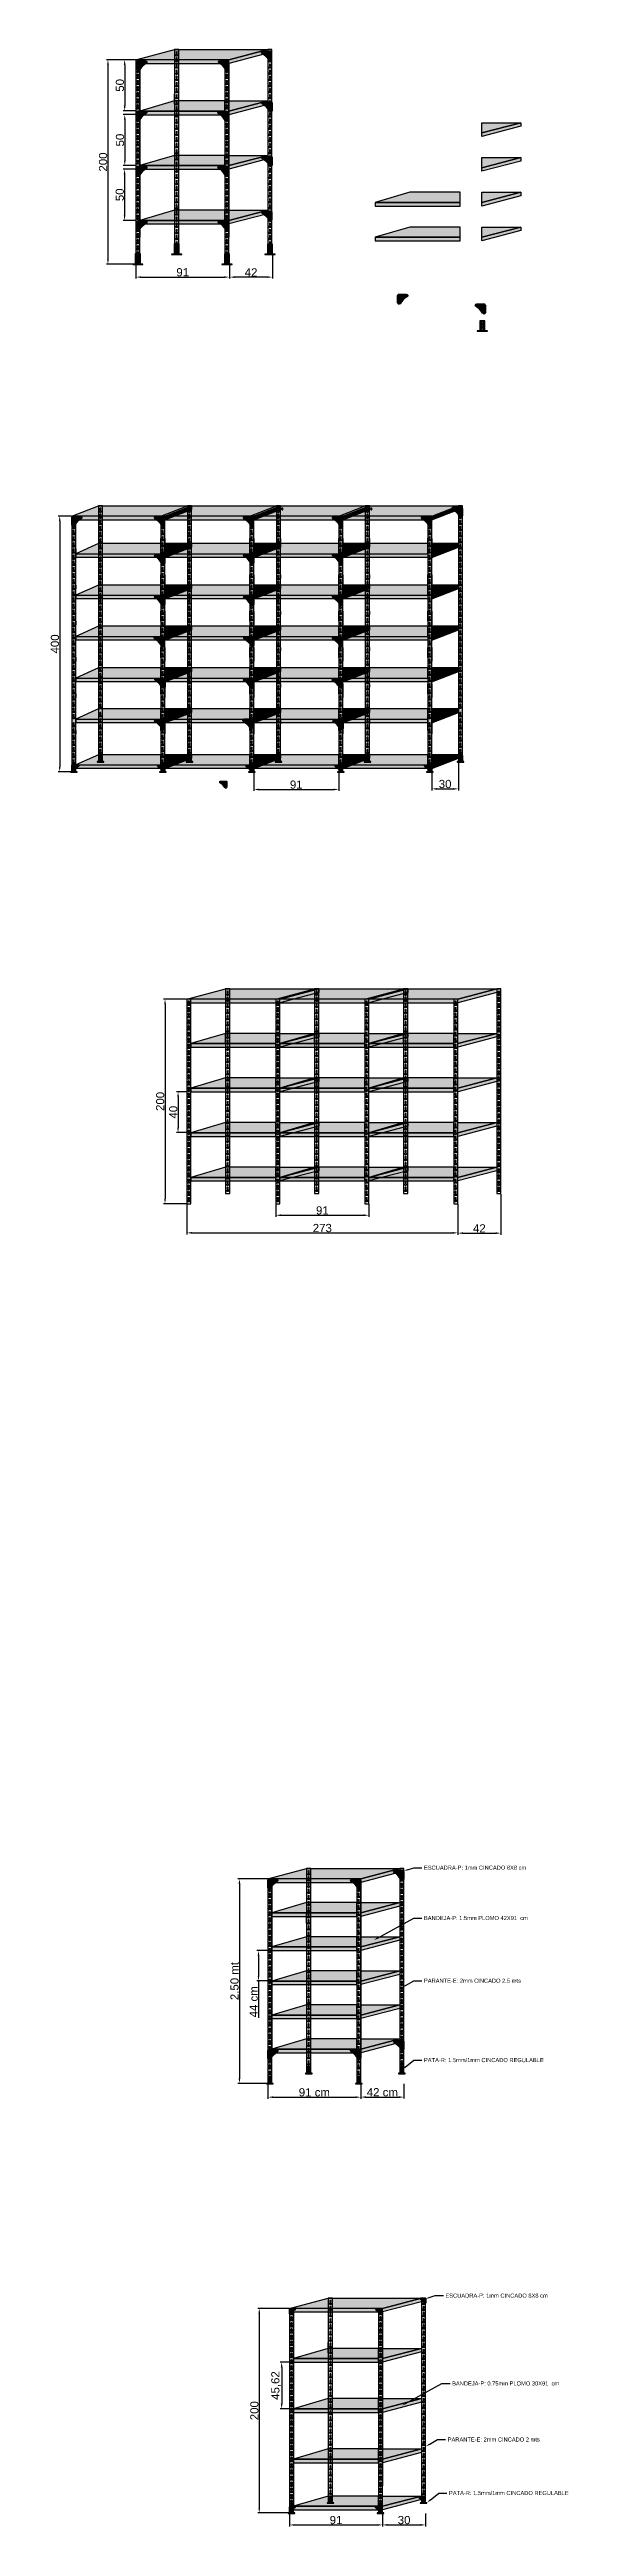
# Model space of a CAD drawing. Header units: millimetres. Extents: x 6614975 to 6624097, y 8742145 to 8746891.
# Drawn here: x 6619029 to 6619536, y 8743052 to 8745473 of the extents above; entities that cross this region are included whole.
import ezdxf
from ezdxf import colors
from ezdxf.entities.mleader import LeaderData, LeaderLine
from ezdxf.math import Vec2, Vec3

# ---------------------------------------------------------------- set-up
doc = ezdxf.new("R2010")
doc.units = ezdxf.units.MM
doc.styles.get("Standard").update_dxf_attribs({"font": 'arial.ttf'})
doc.dimstyles.new('ISO-25', dxfattribs={"dimtxt": 8, "dimasz": 5, "dimexe": 1.5, "dimexo": 0.625, "dimtad": 1, "dimtxsty": 'Standard', "dimcen": 2.5, "dimclrd": 1, "dimclre": 1, "dimclrt": 143, "dimadec": 0, "dimazin": 0, "dimtfac": 1, "dimtmove": 0, "dimatfit": 3, "dimfxl": 1, "dimarcsym": 0})

msp = doc.modelspace()

# ---------------------------------------------------------------- blocks, each defined once
blk = doc.blocks.new('UNION-R')
at = {"true_color": 0x939598}
h = blk.add_hatch(color=252, dxfattribs=at)
h.dxf.hatch_style = 1
h.paths.add_polyline_path([(-8.1, 0.4, 0.631348), (-9.2, -2, -0.142591), (-2.3, -8.8, 0.79062), (0.4, -8.1), (0.4, -1, 0.414), (-1, 0.4)])
h.paths.add_polyline_path([(-1.3, -0.7, -1), (-0.1, -0.7, -1)], flags=16)
h.paths.add_polyline_path([(-7.4, -1.4), (-8.2, -1.4, -0.736995), (-8.2, -0.6), (-7.4, -0.6, -1)], flags=16)
h.paths.add_polyline_path([(-0.6, -7.4), (-0.6, -8.3, -1), (-1.5, -8.3), (-1.5, -7.4, -0.736995)], flags=16)
at = {"true_color": 0xffffff}
h = blk.add_hatch(color=7, dxfattribs=at)
h.dxf.hatch_style = 1
h.paths.add_polyline_path([(-8.1, 0.4, 0.631348), (-9.2, -2, -0.142591), (-2.3, -8.8, 0.79062), (0.4, -8.1), (0.4, -1, 0.414), (-1, 0.4)])
h.paths.add_polyline_path([(-7.4, -1.4), (-8.2, -1.4, -0.736995), (-8.2, -0.6), (-7.4, -0.6, -1)], flags=16)
h.paths.add_polyline_path([(-0.1, -0.7, -1), (-1.3, -0.7, -1)], flags=16)
h.paths.add_polyline_path([(-0.6, -7.4), (-0.6, -8.3, -1), (-1.5, -8.3), (-1.5, -7.4, -0.736995)], flags=16)
for points in [[(0.4, -8.1, -0.79062), (-2.3, -8.8, 0.142591), (-9.2, -2, -0.631348), (-8.1, 0.4), (-1, 0.4, -0.414214), (0.4, -1), (0.4, -8.1)], [(-7.4, -0.6, -1), (-7.4, -1.4), (-8.2, -1.4, -0.736995), (-8.2, -0.6), (-7.4, -0.6)], [(-0.6, -8.3, -1), (-1.5, -8.3), (-1.5, -7.4, -0.736995), (-0.6, -7.4), (-0.6, -8.3)]]:
    blk.add_lwpolyline(points, format="xyb")
blk.add_circle((-0.7, -0.7), 0.581)
blk = doc.blocks.new('*D115')
at = {"color": 1, "lineweight": -2, "transparency": 16777216}
for p, q in [((6619241.7, 8743684.9), (6619213.2, 8743684.9)), ((6619241.7, 8743484.9), (6619213.2, 8743484.9))]:
    blk.add_line(p, q, dxfattribs=at)
at = {"color": 1, "linetype": 'Continuous', "lineweight": -2, "transparency": 16777216}
blk.add_line((6619214.7, 8743679.9), (6619214.7, 8743489.9), dxfattribs=at)
at = {"color": 1, "transparency": 16777216}
for points in [[(6619213.8, 8743679.9), (6619215.5, 8743679.9), (6619214.7, 8743684.9)], [(6619213.8, 8743489.9), (6619215.5, 8743489.9), (6619214.7, 8743484.9)]]:
    blk.add_solid(points, dxfattribs=at)
at = {"layer": 'Defpoints', "color": 0, "transparency": 16777216}
for p in [(6619242.4, 8743684.9), (6619214.7, 8743484.9), (6619242.4, 8743484.9)]:
    blk.add_point(p, dxfattribs=at)
at = {"color": 143, "transparency": 16777216, "insert": (6619209.9, 8743584.9), "char_height": 8, "attachment_point": 5, "rotation": 90}
blk.add_mtext('2.50 mt', dxfattribs=at)
blk = doc.blocks.new('*D116')
at = {"color": 1, "lineweight": -2, "transparency": 16777216}
for p, q in [((6619245.7, 8743614.8), (6619231.8, 8743614.8)), ((6619245.7, 8743585), (6619231.8, 8743585))]:
    blk.add_line(p, q, dxfattribs=at)
at = {"color": 1, "linetype": 'Continuous', "lineweight": -2, "transparency": 16777216}
for p, q in [((6619233.3, 8743609.8), (6619233.3, 8743590)), ((6619233.3, 8743585), (6619233.3, 8743549.1))]:
    blk.add_line(p, q, dxfattribs=at)
at = {"color": 1, "transparency": 16777216}
for points in [[(6619232.5, 8743609.8), (6619234.1, 8743609.8), (6619233.3, 8743614.8)], [(6619232.5, 8743590), (6619234.1, 8743590), (6619233.3, 8743585)]]:
    blk.add_solid(points, dxfattribs=at)
at = {"layer": 'Defpoints', "color": 0, "transparency": 16777216}
for p in [(6619246.4, 8743614.8), (6619233.3, 8743585), (6619246.4, 8743585)]:
    blk.add_point(p, dxfattribs=at)
at = {"color": 143, "transparency": 16777216, "insert": (6619228.6, 8743564.6), "char_height": 8, "attachment_point": 5, "rotation": 90}
blk.add_mtext('44 cm', dxfattribs=at)
blk = doc.blocks.new('*D117')
at = {"color": 1, "lineweight": -2, "transparency": 16777216}
for p, q in [((6619242.4, 8743484.2), (6619242.4, 8743469.9)), ((6619333.4, 8743484.2), (6619333.4, 8743469.9))]:
    blk.add_line(p, q, dxfattribs=at)
at = {"color": 1, "linetype": 'Continuous', "lineweight": -2, "transparency": 16777216}
blk.add_line((6619247.4, 8743471.4), (6619328.4, 8743471.4), dxfattribs=at)
at = {"color": 1, "transparency": 16777216}
for points in [[(6619247.4, 8743472.2), (6619247.4, 8743470.6), (6619242.4, 8743471.4)], [(6619328.4, 8743472.2), (6619328.4, 8743470.6), (6619333.4, 8743471.4)]]:
    blk.add_solid(points, dxfattribs=at)
at = {"layer": 'Defpoints', "color": 0, "transparency": 16777216}
for p in [(6619242.4, 8743484.9), (6619333.4, 8743484.9), (6619333.4, 8743471.4)]:
    blk.add_point(p, dxfattribs=at)
at = {"color": 143, "transparency": 16777216, "insert": (6619287.9, 8743476.1), "char_height": 8, "attachment_point": 5}
blk.add_mtext('91 cm', dxfattribs=at)
blk = doc.blocks.new('*D118')
at = {"color": 1, "lineweight": -2, "transparency": 16777216}
for p, q in [((6619333.4, 8743484.3), (6619333.4, 8743470)), ((6619375.4, 8743484.3), (6619375.4, 8743470))]:
    blk.add_line(p, q, dxfattribs=at)
at = {"color": 1, "linetype": 'Continuous', "lineweight": -2, "transparency": 16777216}
blk.add_line((6619338.4, 8743471.5), (6619370.4, 8743471.5), dxfattribs=at)
at = {"color": 1, "transparency": 16777216}
for points in [[(6619338.4, 8743472.3), (6619338.4, 8743470.6), (6619333.4, 8743471.5)], [(6619370.4, 8743472.3), (6619370.4, 8743470.6), (6619375.4, 8743471.5)]]:
    blk.add_solid(points, dxfattribs=at)
at = {"layer": 'Defpoints', "color": 0, "transparency": 16777216}
for p in [(6619333.4, 8743484.9), (6619375.4, 8743484.9), (6619375.4, 8743471.5)]:
    blk.add_point(p, dxfattribs=at)
at = {"color": 143, "transparency": 16777216, "insert": (6619354.4, 8743476.2), "char_height": 8, "attachment_point": 5}
blk.add_mtext('42 cm', dxfattribs=at)
blk = doc.blocks.new('*D137')
at = {"color": 1, "lineweight": -2, "transparency": 16777216}
for p, q in [((6619262.9, 8743264.9), (6619232.5, 8743264.9)), ((6619262.9, 8743064.9), (6619232.5, 8743064.9))]:
    blk.add_line(p, q, dxfattribs=at)
at = {"color": 1, "linetype": 'Continuous', "lineweight": -2, "transparency": 16777216}
blk.add_line((6619234, 8743259.9), (6619234, 8743069.9), dxfattribs=at)
at = {"color": 1, "transparency": 16777216}
for points in [[(6619233.2, 8743259.9), (6619234.9, 8743259.9), (6619234, 8743264.9)], [(6619233.2, 8743069.9), (6619234.9, 8743069.9), (6619234, 8743064.9)]]:
    blk.add_solid(points, dxfattribs=at)
at = {"layer": 'Defpoints', "color": 0, "transparency": 16777216}
for p in [(6619263.6, 8743264.9), (6619234, 8743064.9), (6619263.6, 8743064.9)]:
    blk.add_point(p, dxfattribs=at)
at = {"color": 143, "transparency": 16777216, "insert": (6619229.3, 8743164.9), "char_height": 8, "attachment_point": 5, "rotation": 90}
blk.add_mtext('200', dxfattribs=at)
blk = doc.blocks.new('*D138')
at = {"color": 1, "lineweight": -2, "transparency": 16777216}
for p, q in [((6619266.9, 8743212.3), (6619254.5, 8743212.3)), ((6619266.9, 8743166.7), (6619254.5, 8743166.7))]:
    blk.add_line(p, q, dxfattribs=at)
at = {"color": 1, "linetype": 'Continuous', "lineweight": -2, "transparency": 16777216}
blk.add_line((6619256, 8743207.3), (6619256, 8743171.7), dxfattribs=at)
at = {"color": 1, "transparency": 16777216}
for points in [[(6619255.1, 8743207.3), (6619256.8, 8743207.3), (6619256, 8743212.3)], [(6619255.1, 8743171.7), (6619256.8, 8743171.7), (6619256, 8743166.7)]]:
    blk.add_solid(points, dxfattribs=at)
at = {"layer": 'Defpoints', "color": 0, "transparency": 16777216}
for p in [(6619267.6, 8743212.3), (6619256, 8743166.7), (6619267.6, 8743166.7)]:
    blk.add_point(p, dxfattribs=at)
at = {"color": 143, "transparency": 16777216, "insert": (6619250.5, 8743189.5), "char_height": 8, "attachment_point": 5, "rotation": 90}
blk.add_mtext('45,62', dxfattribs=at)
blk = doc.blocks.new('*D139')
at = {"color": 1, "lineweight": -2, "transparency": 16777216}
for p, q in [((6619263.6, 8743064.3), (6619263.6, 8743051.7)), ((6619354.6, 8743064.3), (6619354.6, 8743051.7))]:
    blk.add_line(p, q, dxfattribs=at)
at = {"color": 1, "linetype": 'Continuous', "lineweight": -2, "transparency": 16777216}
blk.add_line((6619268.6, 8743053.2), (6619349.6, 8743053.2), dxfattribs=at)
at = {"color": 1, "transparency": 16777216}
for points in [[(6619268.6, 8743054), (6619268.6, 8743052.4), (6619263.6, 8743053.2)], [(6619349.6, 8743054), (6619349.6, 8743052.4), (6619354.6, 8743053.2)]]:
    blk.add_solid(points, dxfattribs=at)
at = {"layer": 'Defpoints', "color": 0, "transparency": 16777216}
for p in [(6619263.6, 8743064.9), (6619354.6, 8743064.9), (6619354.6, 8743053.2)]:
    blk.add_point(p, dxfattribs=at)
at = {"color": 143, "transparency": 16777216, "insert": (6619309.1, 8743057.9), "char_height": 8, "attachment_point": 5}
blk.add_mtext('91', dxfattribs=at)
blk = doc.blocks.new('*D140')
at = {"color": 1, "lineweight": -2, "transparency": 16777216}
for p, q in [((6619354.6, 8743064.3), (6619354.6, 8743051.7)), ((6619396.6, 8743064.3), (6619396.6, 8743051.7))]:
    blk.add_line(p, q, dxfattribs=at)
at = {"color": 1, "linetype": 'Continuous', "lineweight": -2, "transparency": 16777216}
blk.add_line((6619359.6, 8743053.2), (6619391.6, 8743053.2), dxfattribs=at)
at = {"color": 1, "transparency": 16777216}
for points in [[(6619359.6, 8743054.1), (6619359.6, 8743052.4), (6619354.6, 8743053.2)], [(6619391.6, 8743054.1), (6619391.6, 8743052.4), (6619396.6, 8743053.2)]]:
    blk.add_solid(points, dxfattribs=at)
at = {"layer": 'Defpoints', "color": 0, "transparency": 16777216}
for p in [(6619354.6, 8743064.9), (6619396.6, 8743064.9), (6619396.6, 8743053.2)]:
    blk.add_point(p, dxfattribs=at)
at = {"color": 143, "transparency": 16777216, "insert": (6619375.6, 8743057.9), "char_height": 8, "attachment_point": 5}
blk.add_mtext('30', dxfattribs=at)
blk = doc.blocks.new('*D68')
at = {"color": 1, "lineweight": -2, "transparency": 16777216}
for p, q in [((6619162.6, 8744544.9), (6619140.4, 8744544.9)), ((6619162.6, 8744344.9), (6619140.4, 8744344.9))]:
    blk.add_line(p, q, dxfattribs=at)
at = {"color": 1, "linetype": 'Continuous', "lineweight": -2, "transparency": 16777216}
blk.add_line((6619141.9, 8744539.9), (6619141.9, 8744349.9), dxfattribs=at)
at = {"color": 1, "transparency": 16777216}
for points in [[(6619141.1, 8744539.9), (6619142.8, 8744539.9), (6619141.9, 8744544.9)], [(6619141.1, 8744349.9), (6619142.8, 8744349.9), (6619141.9, 8744344.9)]]:
    blk.add_solid(points, dxfattribs=at)
at = {"layer": 'Defpoints', "color": 0, "transparency": 16777216}
for p in [(6619163.2, 8744544.9), (6619141.9, 8744344.9), (6619163.2, 8744344.9)]:
    blk.add_point(p, dxfattribs=at)
at = {"color": 143, "transparency": 16777216, "insert": (6619137.2, 8744444.9), "char_height": 8, "attachment_point": 5, "rotation": 90}
blk.add_mtext('200', dxfattribs=at)
blk = doc.blocks.new('*D67')
at = {"color": 1, "lineweight": -2, "transparency": 16777216}
for p, q in [((6619162.6, 8744454.4), (6619153.2, 8744454.4)), ((6619162.6, 8744414.4), (6619153.2, 8744414.4))]:
    blk.add_line(p, q, dxfattribs=at)
at = {"color": 1, "linetype": 'Continuous', "lineweight": -2, "transparency": 16777216}
blk.add_line((6619154.7, 8744449.4), (6619154.7, 8744419.4), dxfattribs=at)
at = {"color": 1, "transparency": 16777216}
for points in [[(6619153.8, 8744449.4), (6619155.5, 8744449.4), (6619154.7, 8744454.4)], [(6619153.8, 8744419.4), (6619155.5, 8744419.4), (6619154.7, 8744414.4)]]:
    blk.add_solid(points, dxfattribs=at)
at = {"layer": 'Defpoints', "color": 0, "transparency": 16777216}
for p in [(6619163.2, 8744454.4), (6619154.7, 8744414.4), (6619163.2, 8744414.4)]:
    blk.add_point(p, dxfattribs=at)
at = {"color": 143, "transparency": 16777216, "insert": (6619150, 8744434.4), "char_height": 8, "attachment_point": 5, "rotation": 90}
blk.add_mtext('40', dxfattribs=at)
blk = doc.blocks.new('*D69')
at = {"color": 1, "lineweight": -2, "transparency": 16777216}
for p, q in [((6619250.2, 8744344.3), (6619250.2, 8744332.1)), ((6619341.2, 8744344.3), (6619341.2, 8744332.1))]:
    blk.add_line(p, q, dxfattribs=at)
at = {"color": 1, "linetype": 'Continuous', "lineweight": -2, "transparency": 16777216}
blk.add_line((6619255.2, 8744333.6), (6619336.2, 8744333.6), dxfattribs=at)
at = {"color": 1, "transparency": 16777216}
for points in [[(6619255.2, 8744334.5), (6619255.2, 8744332.8), (6619250.2, 8744333.6)], [(6619336.2, 8744334.5), (6619336.2, 8744332.8), (6619341.2, 8744333.6)]]:
    blk.add_solid(points, dxfattribs=at)
at = {"layer": 'Defpoints', "color": 0, "transparency": 16777216}
for p in [(6619250.2, 8744344.9), (6619341.2, 8744344.9), (6619341.2, 8744333.6)]:
    blk.add_point(p, dxfattribs=at)
at = {"color": 143, "transparency": 16777216, "insert": (6619295.7, 8744338.3), "char_height": 8, "attachment_point": 5}
blk.add_mtext('91', dxfattribs=at)
blk = doc.blocks.new('*D70')
at = {"color": 1, "lineweight": -2, "transparency": 16777216}
for p, q in [((6619163.2, 8744344.3), (6619163.2, 8744314.9)), ((6619428.2, 8744344.3), (6619428.2, 8744314.9))]:
    blk.add_line(p, q, dxfattribs=at)
at = {"color": 1, "linetype": 'Continuous', "lineweight": -2, "transparency": 16777216}
blk.add_line((6619168.2, 8744316.4), (6619423.2, 8744316.4), dxfattribs=at)
at = {"color": 1, "transparency": 16777216}
for points in [[(6619168.2, 8744317.2), (6619168.2, 8744315.6), (6619163.2, 8744316.4)], [(6619423.2, 8744317.2), (6619423.2, 8744315.6), (6619428.2, 8744316.4)]]:
    blk.add_solid(points, dxfattribs=at)
at = {"layer": 'Defpoints', "color": 0, "transparency": 16777216}
for p in [(6619163.2, 8744344.9), (6619428.2, 8744344.9), (6619428.2, 8744316.4)]:
    blk.add_point(p, dxfattribs=at)
at = {"color": 143, "transparency": 16777216, "insert": (6619295.7, 8744321.1), "char_height": 8, "attachment_point": 5}
blk.add_mtext('273', dxfattribs=at)
blk = doc.blocks.new('*D71')
at = {"color": 1, "lineweight": -2, "transparency": 16777216}
for p, q in [((6619470.2, 8744354.3), (6619470.2, 8744314.6)), ((6619428.2, 8744344.3), (6619428.2, 8744314.6))]:
    blk.add_line(p, q, dxfattribs=at)
at = {"color": 1, "linetype": 'Continuous', "lineweight": -2, "transparency": 16777216}
blk.add_line((6619433.2, 8744316.1), (6619465.2, 8744316.1), dxfattribs=at)
at = {"color": 1, "transparency": 16777216}
for points in [[(6619433.2, 8744317), (6619433.2, 8744315.3), (6619428.2, 8744316.1)], [(6619465.2, 8744317), (6619465.2, 8744315.3), (6619470.2, 8744316.1)]]:
    blk.add_solid(points, dxfattribs=at)
at = {"layer": 'Defpoints', "color": 0, "transparency": 16777216}
for p in [(6619470.2, 8744354.9), (6619428.2, 8744344.9), (6619470.2, 8744316.1)]:
    blk.add_point(p, dxfattribs=at)
at = {"color": 143, "transparency": 16777216, "insert": (6619449.2, 8744320.8), "char_height": 8, "attachment_point": 5}
blk.add_mtext('42', dxfattribs=at)
blk = doc.blocks.new('*D72')
at = {"color": 1, "lineweight": -2, "transparency": 16777216}
for p, q in [((6619112.7, 8745463.3), (6619101, 8745463.3)), ((6619112.7, 8745413.3), (6619101, 8745413.3))]:
    blk.add_line(p, q, dxfattribs=at)
at = {"color": 1, "linetype": 'Continuous', "lineweight": -2, "transparency": 16777216}
blk.add_line((6619102.5, 8745458.3), (6619102.5, 8745418.3), dxfattribs=at)
at = {"color": 1, "transparency": 16777216}
for points in [[(6619101.6, 8745458.3), (6619103.3, 8745458.3), (6619102.5, 8745463.3)], [(6619101.6, 8745418.3), (6619103.3, 8745418.3), (6619102.5, 8745413.3)]]:
    blk.add_solid(points, dxfattribs=at)
at = {"layer": 'Defpoints', "color": 0, "transparency": 16777216}
for p in [(6619113.3, 8745463.3), (6619102.5, 8745413.3), (6619113.3, 8745413.3)]:
    blk.add_point(p, dxfattribs=at)
at = {"color": 143, "transparency": 16777216, "insert": (6619097.8, 8745438.3), "char_height": 8, "attachment_point": 5, "rotation": 90}
blk.add_mtext('50', dxfattribs=at)
blk = doc.blocks.new('*D73')
at = {"color": 1, "lineweight": -2, "transparency": 16777216}
for p, q in [((6619112.7, 8745409.8), (6619101.1, 8745409.8)), ((6619112.7, 8745359.8), (6619101.1, 8745359.8))]:
    blk.add_line(p, q, dxfattribs=at)
at = {"color": 1, "linetype": 'Continuous', "lineweight": -2, "transparency": 16777216}
blk.add_line((6619102.6, 8745404.8), (6619102.6, 8745364.8), dxfattribs=at)
at = {"color": 1, "transparency": 16777216}
for points in [[(6619101.8, 8745404.8), (6619103.4, 8745404.8), (6619102.6, 8745409.8)], [(6619101.8, 8745364.8), (6619103.4, 8745364.8), (6619102.6, 8745359.8)]]:
    blk.add_solid(points, dxfattribs=at)
at = {"layer": 'Defpoints', "color": 0, "transparency": 16777216}
for p in [(6619113.3, 8745409.8), (6619102.6, 8745359.8), (6619113.3, 8745359.8)]:
    blk.add_point(p, dxfattribs=at)
at = {"color": 143, "transparency": 16777216, "insert": (6619097.9, 8745384.8), "char_height": 8, "attachment_point": 5, "rotation": 90}
blk.add_mtext('50', dxfattribs=at)
blk = doc.blocks.new('*D74')
at = {"color": 1, "lineweight": -2, "transparency": 16777216}
for p, q in [((6619112.7, 8745356.3), (6619100.9, 8745356.3)), ((6619112.7, 8745306.3), (6619100.9, 8745306.3))]:
    blk.add_line(p, q, dxfattribs=at)
at = {"color": 1, "linetype": 'Continuous', "lineweight": -2, "transparency": 16777216}
blk.add_line((6619102.4, 8745351.3), (6619102.4, 8745311.3), dxfattribs=at)
at = {"color": 1, "transparency": 16777216}
for points in [[(6619101.5, 8745351.3), (6619103.2, 8745351.3), (6619102.4, 8745356.3)], [(6619101.5, 8745311.3), (6619103.2, 8745311.3), (6619102.4, 8745306.3)]]:
    blk.add_solid(points, dxfattribs=at)
at = {"layer": 'Defpoints', "color": 0, "transparency": 16777216}
for p in [(6619113.3, 8745356.3), (6619102.4, 8745306.3), (6619113.3, 8745306.3)]:
    blk.add_point(p, dxfattribs=at)
at = {"color": 143, "transparency": 16777216, "insert": (6619097.7, 8745331.3), "char_height": 8, "attachment_point": 5, "rotation": 90}
blk.add_mtext('50', dxfattribs=at)
blk = doc.blocks.new('PATA-R')
h = blk.add_hatch(color=8)
h.dxf.hatch_style = 1
h.paths.add_polyline_path([(-2.5, 10.2), (-7.5, 10.2), (-7.5, 0.2), (-2.5, 0.2)])
h.paths.add_polyline_path([(-4.4, 4.4, -1), (-5.6, 4.4), (-5.6, 5.7, -0.736995), (-4.4, 5.7)], flags=16)
h.paths.add_polyline_path([(-4.4, 2.7), (-4.4, 1.4, -1), (-5.6, 1.4), (-5.6, 2.7, -0.736995)], flags=16)
h.paths.add_polyline_path([(-5.6, 7.7), (-5.6, 8.9, -0.736995), (-4.4, 8.9), (-4.4, 7.7, -1)], flags=16)
h.paths.add_polyline_path([(0, 0.2), (-10, 0.2), (-10, 0), (0, 0)])
for points in [[(-10, 0), (0, 0), (0, 0.2), (-10, 0.2)], [(-7.5, 0.2), (-2.5, 0.2), (-2.5, 10.2), (-7.5, 10.2)]]:
    blk.add_lwpolyline(points, close=True)
for points in [[(-4.4, 7.7, -1), (-5.6, 7.7), (-5.6, 8.9, -0.736995), (-4.4, 8.9), (-4.4, 7.7)], [(-4.4, 4.4, -1), (-5.6, 4.4), (-5.6, 5.7, -0.736995), (-4.4, 5.7), (-4.4, 4.4)], [(-4.4, 1.4, -1), (-5.6, 1.4), (-5.6, 2.7, -0.736995), (-4.4, 2.7), (-4.4, 1.4)]]:
    blk.add_lwpolyline(points, format="xyb")
blk = doc.blocks.new('*D79')
at = {"color": 1, "lineweight": -2, "transparency": 16777216}
for p, q in [((6619112.7, 8745463.3), (6619084.6, 8745463.3)), ((6619114.3, 8745263.3), (6619084.6, 8745263.3))]:
    blk.add_line(p, q, dxfattribs=at)
at = {"color": 1, "linetype": 'Continuous', "lineweight": -2, "transparency": 16777216}
blk.add_line((6619086.1, 8745458.3), (6619086.1, 8745268.3), dxfattribs=at)
at = {"color": 1, "transparency": 16777216}
for points in [[(6619085.3, 8745458.3), (6619087, 8745458.3), (6619086.1, 8745463.3)], [(6619085.3, 8745268.3), (6619087, 8745268.3), (6619086.1, 8745263.3)]]:
    blk.add_solid(points, dxfattribs=at)
at = {"layer": 'Defpoints', "color": 0, "transparency": 16777216}
for p in [(6619113.3, 8745463.3), (6619086.1, 8745263.3), (6619114.9, 8745263.3)]:
    blk.add_point(p, dxfattribs=at)
at = {"color": 143, "transparency": 16777216, "insert": (6619081.4, 8745363.3), "char_height": 8, "attachment_point": 5, "rotation": 90}
blk.add_mtext('200', dxfattribs=at)
blk = doc.blocks.new('*D80')
at = {"color": 1, "lineweight": -2, "transparency": 16777216}
for p, q in [((6619113.3, 8745262.8), (6619113.3, 8745249.3)), ((6619205, 8745262.8), (6619205, 8745249.3))]:
    blk.add_line(p, q, dxfattribs=at)
at = {"color": 1, "linetype": 'Continuous', "lineweight": -2, "transparency": 16777216}
blk.add_line((6619118.3, 8745250.8), (6619200, 8745250.8), dxfattribs=at)
at = {"color": 1, "transparency": 16777216}
for points in [[(6619118.3, 8745251.6), (6619118.3, 8745250), (6619113.3, 8745250.8)], [(6619200, 8745251.6), (6619200, 8745250), (6619205, 8745250.8)]]:
    blk.add_solid(points, dxfattribs=at)
at = {"layer": 'Defpoints', "color": 0, "transparency": 16777216}
for p in [(6619113.3, 8745263.5), (6619205, 8745263.5), (6619205, 8745250.8)]:
    blk.add_point(p, dxfattribs=at)
at = {"color": 143, "transparency": 16777216, "insert": (6619159.2, 8745255.5), "char_height": 8, "attachment_point": 5}
blk.add_mtext('91', dxfattribs=at)
blk = doc.blocks.new('*D81')
at = {"color": 1, "lineweight": -2, "transparency": 16777216}
for p, q in [((6619246.9, 8745272.5), (6619246.9, 8745249.3)), ((6619205, 8745262.8), (6619205, 8745249.3))]:
    blk.add_line(p, q, dxfattribs=at)
at = {"color": 1, "linetype": 'Continuous', "lineweight": -2, "transparency": 16777216}
blk.add_line((6619241.9, 8745250.8), (6619210, 8745250.8), dxfattribs=at)
at = {"color": 1, "transparency": 16777216}
for points in [[(6619210, 8745251.6), (6619210, 8745250), (6619205, 8745250.8)], [(6619241.9, 8745251.6), (6619241.9, 8745250), (6619246.9, 8745250.8)]]:
    blk.add_solid(points, dxfattribs=at)
at = {"layer": 'Defpoints', "color": 0, "transparency": 16777216}
for p in [(6619246.9, 8745273.2), (6619205, 8745263.5), (6619205, 8745250.8)]:
    blk.add_point(p, dxfattribs=at)
at = {"color": 143, "transparency": 16777216, "insert": (6619226, 8745255.4), "char_height": 8, "attachment_point": 5}
blk.add_mtext('42', dxfattribs=at)
blk = doc.blocks.new('*D192')
at = {"color": 1, "lineweight": -2, "transparency": 16777216}
for p, q in [((6619050.1, 8745017.2), (6619037.5, 8745017.2)), ((6619050.1, 8744767.2), (6619037.5, 8744767.2))]:
    blk.add_line(p, q, dxfattribs=at)
at = {"color": 1, "linetype": 'Continuous', "lineweight": -2, "transparency": 16777216}
blk.add_line((6619039, 8745012.2), (6619039, 8744772.2), dxfattribs=at)
at = {"color": 1, "transparency": 16777216}
for points in [[(6619038.1, 8745012.2), (6619039.8, 8745012.2), (6619039, 8745017.2)], [(6619038.1, 8744772.2), (6619039.8, 8744772.2), (6619039, 8744767.2)]]:
    blk.add_solid(points, dxfattribs=at)
at = {"layer": 'Defpoints', "color": 0, "transparency": 16777216}
for p in [(6619050.7, 8745017.2), (6619039, 8744767.2), (6619050.7, 8744767.2)]:
    blk.add_point(p, dxfattribs=at)
at = {"color": 143, "transparency": 16777216, "insert": (6619034.3, 8744892.2), "char_height": 8, "attachment_point": 5, "rotation": 90}
blk.add_mtext('400', dxfattribs=at)
blk = doc.blocks.new('*D193')
at = {"color": 1, "lineweight": -2, "transparency": 16777216}
for p, q in [((6619228.7, 8744769.8), (6619228.7, 8744748.4)), ((6619311.7, 8744769.8), (6619311.7, 8744748.4))]:
    blk.add_line(p, q, dxfattribs=at)
at = {"color": 1, "linetype": 'Continuous', "lineweight": -2, "transparency": 16777216}
blk.add_line((6619233.7, 8744749.9), (6619306.7, 8744749.9), dxfattribs=at)
at = {"color": 1, "transparency": 16777216}
for points in [[(6619233.7, 8744750.7), (6619233.7, 8744749), (6619228.7, 8744749.9)], [(6619306.7, 8744750.7), (6619306.7, 8744749), (6619311.7, 8744749.9)]]:
    blk.add_solid(points, dxfattribs=at)
at = {"layer": 'Defpoints', "color": 0, "transparency": 16777216}
for p in [(6619228.7, 8744770.4), (6619311.7, 8744770.4), (6619311.7, 8744749.9)]:
    blk.add_point(p, dxfattribs=at)
at = {"color": 143, "transparency": 16777216, "insert": (6619270.2, 8744754.6), "char_height": 8, "attachment_point": 5}
blk.add_mtext('91', dxfattribs=at)
blk = doc.blocks.new('*D194')
at = {"color": 1, "lineweight": -2, "transparency": 16777216}
for p, q in [((6619402.7, 8744769.8), (6619402.7, 8744749)), ((6619428.7, 8744779.8), (6619428.7, 8744749))]:
    blk.add_line(p, q, dxfattribs=at)
at = {"color": 1, "linetype": 'Continuous', "lineweight": -2, "transparency": 16777216}
blk.add_line((6619407.7, 8744750.5), (6619423.7, 8744750.5), dxfattribs=at)
at = {"color": 1, "transparency": 16777216}
for points in [[(6619407.7, 8744751.3), (6619407.7, 8744749.6), (6619402.7, 8744750.5)], [(6619423.7, 8744751.3), (6619423.7, 8744749.6), (6619428.7, 8744750.5)]]:
    blk.add_solid(points, dxfattribs=at)
at = {"layer": 'Defpoints', "color": 0, "transparency": 16777216}
for p in [(6619402.7, 8744770.4), (6619428.7, 8744780.4), (6619428.7, 8744750.5)]:
    blk.add_point(p, dxfattribs=at)
at = {"color": 143, "transparency": 16777216, "insert": (6619415.7, 8744755.2), "char_height": 8, "attachment_point": 5}
blk.add_mtext('30', dxfattribs=at)

# ---------------------------------------------------------------- dimensions: what is measured, and where the dimension line sits
for base, p1, p2, text, picture, middle in [((6619086.145, 8745263.295), (6619113.336, 8745463.289), (6619114.905, 8745263.295), '200', '*D79', (6619081.435, 8745363.292)), ((6619233.294, 8743584.963), (6619246.368, 8743614.763), (6619246.368, 8743584.963), '44 cm', '*D116', (6619228.603, 8743564.553))]:
    dim = msp.add_linear_dim(base=base, p1=p1, p2=p2, angle=90, text=text, dimstyle='ISO-25')
    dim.commit()
    dim.dimension.update_dxf_attribs({"geometry": picture, "text_midpoint": middle})
for base, p1, p2, picture, middle in [((6619102.472, 8745413.289), (6619113.336, 8745463.289), (6619113.336, 8745413.289), '*D72', (6619097.763, 8745438.289)), ((6619102.584, 8745359.789), (6619113.336, 8745409.789), (6619113.336, 8745359.789), '*D73', (6619097.875, 8745384.789)), ((6619102.377, 8745306.289), (6619113.336, 8745356.289), (6619113.336, 8745306.289), '*D74', (6619097.668, 8745331.289)), ((6619141.95, 8744344.906), (6619163.186, 8744544.906), (6619163.186, 8744344.906), '*D68', (6619137.24, 8744444.906)), ((6619154.664, 8744414.379), (6619163.186, 8744454.379), (6619163.186, 8744414.379), '*D67', (6619149.954, 8744434.379)), ((6619234.034, 8743064.909), (6619263.563, 8743264.909), (6619263.563, 8743064.909), '*D137', (6619229.324, 8743164.909)), ((6619255.979, 8743166.669), (6619267.563, 8743212.289), (6619267.563, 8743166.669), '*D138', (6619250.547, 8743189.479))]:
    dim = msp.add_linear_dim(base=base, p1=p1, p2=p2, angle=90, dimstyle='ISO-25')
    dim.commit()
    dim.dimension.update_dxf_attribs({"geometry": picture, "text_midpoint": middle})
for base, p1, p2, text, picture, middle in [((6619204.977, 8745250.786), (6619246.944, 8745273.15), (6619204.977, 8745263.473), '42', '*D81', (6619225.961, 8745255.427)), ((6619204.977, 8745250.815), (6619113.336, 8745263.473), (6619204.977, 8745263.473), '91', '*D80', (6619159.157, 8745255.525)), ((6619470.238, 8744316.143), (6619428.186, 8744344.906), (6619470.238, 8744354.906), '42', '*D71', (6619449.212, 8744320.785)), ((6619428.186, 8744316.387), (6619163.186, 8744344.906), (6619428.186, 8744344.906), '273', '*D70', (6619295.686, 8744321.099)), ((6619333.368, 8743471.392), (6619242.368, 8743484.863), (6619333.368, 8743484.863), '<> cm', '*D117', (6619287.868, 8743476.102)), ((6619375.368, 8743471.464), (6619333.368, 8743484.937), (6619375.368, 8743484.937), '<> cm', '*D118', (6619354.368, 8743476.17)), ((6619396.563, 8743053.223), (6619354.563, 8743064.909), (6619396.563, 8743064.909), '30', '*D140', (6619375.563, 8743057.936))]:
    dim = msp.add_linear_dim(base=base, p1=p1, p2=p2, text=text, dimstyle='ISO-25')
    dim.commit()
    dim.dimension.update_dxf_attribs({"geometry": picture, "text_midpoint": middle})
at = {"color": 7, "true_color": 0xffffff}
dim = msp.add_linear_dim(base=(6619038.983, 8744767.155), p1=(6619050.737, 8745017.155), p2=(6619050.737, 8744767.155), angle=90, text='400', dimstyle='ISO-25', dxfattribs=at)
dim.commit()
dim.dimension.update_dxf_attribs({"geometry": '*D192', "text_midpoint": (6619034.273, 8744892.155)})
for base, p1, p2, text, picture, middle in [((6619311.737, 8744749.88), (6619228.737, 8744770.405), (6619311.737, 8744770.405), '91', '*D193', (6619270.237, 8744754.59)), ((6619428.684, 8744750.471), (6619402.737, 8744770.405), (6619428.684, 8744780.405), '30', '*D194', (6619415.71, 8744755.184))]:
    dim = msp.add_linear_dim(base=base, p1=p1, p2=p2, text=text, dimstyle='ISO-25', dxfattribs=at)
    dim.commit()
    dim.dimension.update_dxf_attribs({"geometry": picture, "text_midpoint": middle})
for base, p1, p2, picture, middle in [((6619341.186, 8744333.626), (6619250.186, 8744344.906), (6619341.186, 8744344.906), '*D69', (6619295.686, 8744338.335)), ((6619354.563, 8743053.204), (6619263.563, 8743064.909), (6619354.563, 8743064.909), '*D139', (6619309.063, 8743057.913))]:
    dim = msp.add_linear_dim(base=base, p1=p1, p2=p2, dimstyle='ISO-25')
    dim.commit()
    dim.dimension.update_dxf_attribs({"geometry": picture, "text_midpoint": middle})
dim = msp.add_linear_dim(base=(6619214.653, 8743484.863), p1=(6619242.368, 8743684.863), p2=(6619242.368, 8743484.863), angle=90, text='2.50 mt', dimstyle='ISO-25')
dim.commit()
dim.dimension.update_dxf_attribs({"geometry": '*D115', "text_midpoint": (6619214.653, 8743584.863), "dimtype": 160})

# ---------------------------------------------------------------- hatches: boundary and pattern name
h = msp.add_hatch(color=8)
h.dxf.hatch_style = 1
h.paths.add_polyline_path([(6619204.336, 8745463.289), (6619242.388, 8745473.289), (6619155.336, 8745473.289), (6619151.336, 8745473.289), (6619113.336, 8745463.289)])
h = msp.add_hatch(color=8)
h.dxf.hatch_style = 1
h.paths.add_polyline_path([(6619113.336, 8745463.289), (6619113.336, 8745459.789), (6619204.336, 8745459.789), (6619204.336, 8745463.289)])
h = msp.add_hatch(color=8)
h.dxf.hatch_style = 1
h.paths.add_polyline_path([(6619242.388, 8745469.789), (6619242.388, 8745473.289), (6619204.336, 8745463.289), (6619204.336, 8745459.789)])
h = msp.add_hatch(color=8)
h.dxf.hatch_style = 1
h.paths.add_polyline_path([(6619151.336, 8745423.058), (6619117.336, 8745413.058), (6619200.336, 8745413.058), (6619200.336, 8745423.058)])
h = msp.add_hatch(color=8)
h.dxf.hatch_style = 1
h.paths.add_polyline_path([(6619200.336, 8745409.558), (6619200.336, 8745413.058), (6619117.336, 8745413.058), (6619117.336, 8745409.558)])
h = msp.add_hatch(color=8)
h.dxf.hatch_style = 1
h.paths.add_polyline_path([(6619242.388, 8745419.522), (6619242.388, 8745423.022), (6619204.336, 8745413.022), (6619204.336, 8745409.522)])
h = msp.add_hatch(color=8)
h.dxf.hatch_style = 1
h.paths.add_polyline_path([(6619242.388, 8745423.022), (6619204.336, 8745423.022), (6619204.336, 8745413.022)])
h = msp.add_hatch(color=8)
h.dxf.hatch_style = 1
h.paths.add_polyline_path([(6619489.718, 8745398.289), (6619489.718, 8745401.789), (6619451.666, 8745391.789), (6619451.666, 8745388.289)])
h = msp.add_hatch(color=8)
h.dxf.hatch_style = 1
h.paths.add_polyline_path([(6619489.718, 8745401.789), (6619451.666, 8745401.789), (6619451.666, 8745391.789)])
h = msp.add_hatch(color=8)
h.dxf.hatch_style = 1
h.paths.add_polyline_path([(6619151.336, 8745369.789), (6619117.336, 8745359.789), (6619200.336, 8745359.789), (6619200.336, 8745369.789)])
h = msp.add_hatch(color=8)
h.dxf.hatch_style = 1
h.paths.add_polyline_path([(6619242.388, 8745366.289), (6619242.388, 8745369.789), (6619204.336, 8745359.789), (6619204.336, 8745356.289)])
h = msp.add_hatch(color=8)
h.dxf.hatch_style = 1
h.paths.add_polyline_path([(6619242.388, 8745369.789), (6619204.336, 8745369.789), (6619204.336, 8745359.789)])
h = msp.add_hatch(color=8)
h.dxf.hatch_style = 1
h.paths.add_polyline_path([(6619489.718, 8745364.289), (6619489.718, 8745367.789), (6619451.666, 8745357.789), (6619451.666, 8745354.289)])
h = msp.add_hatch(color=8)
h.dxf.hatch_style = 1
h.paths.add_polyline_path([(6619489.718, 8745367.789), (6619451.666, 8745367.789), (6619451.666, 8745357.789)])
h = msp.add_hatch(color=8)
h.dxf.hatch_style = 1
h.paths.add_polyline_path([(6619200.336, 8745356.289), (6619200.336, 8745359.789), (6619117.336, 8745359.789), (6619117.336, 8745356.289)])
h = msp.add_hatch(color=8)
h.dxf.hatch_style = 1
h.paths.add_polyline_path([(6619151.336, 8745316.299), (6619117.336, 8745306.299), (6619200.336, 8745306.299), (6619200.336, 8745316.299)])
h = msp.add_hatch(color=8)
h.dxf.hatch_style = 1
h.paths.add_polyline_path([(6619242.388, 8745312.799), (6619242.388, 8745316.299), (6619204.336, 8745306.299), (6619204.336, 8745302.799)])
h = msp.add_hatch(color=8)
h.dxf.hatch_style = 1
h.paths.add_polyline_path([(6619242.388, 8745316.299), (6619204.336, 8745316.299), (6619204.336, 8745306.299)])
h = msp.add_hatch(color=8)
h.dxf.hatch_style = 1
h.paths.add_polyline_path([(6619381.363, 8745333.789), (6619347.363, 8745323.789), (6619430.363, 8745323.789), (6619430.363, 8745333.789)])
h = msp.add_hatch(color=8)
h.dxf.hatch_style = 1
h.paths.add_polyline_path([(6619430.363, 8745320.289), (6619430.363, 8745323.789), (6619347.363, 8745323.789), (6619347.363, 8745320.289)])
h = msp.add_hatch(color=8)
h.dxf.hatch_style = 1
h.paths.add_polyline_path([(6619489.718, 8745330.289), (6619489.718, 8745333.789), (6619451.666, 8745323.789), (6619451.666, 8745320.289)])
h = msp.add_hatch(color=8)
h.dxf.hatch_style = 1
h.paths.add_polyline_path([(6619489.718, 8745333.789), (6619451.666, 8745333.789), (6619451.666, 8745323.789)])
h = msp.add_hatch(color=8)
h.dxf.hatch_style = 1
h.paths.add_polyline_path([(6619200.336, 8745302.799), (6619200.336, 8745306.299), (6619117.336, 8745306.299), (6619117.336, 8745302.799)])
h = msp.add_hatch(color=8)
h.dxf.hatch_style = 1
h.paths.add_polyline_path([(6619381.363, 8745299.789), (6619347.363, 8745289.789), (6619430.363, 8745289.789), (6619430.363, 8745299.789)])
h = msp.add_hatch(color=8)
h.dxf.hatch_style = 1
h.paths.add_polyline_path([(6619430.363, 8745286.289), (6619430.363, 8745289.789), (6619347.363, 8745289.789), (6619347.363, 8745286.289)])
h = msp.add_hatch(color=8)
h.dxf.hatch_style = 1
h.paths.add_polyline_path([(6619489.718, 8745296.289), (6619489.718, 8745299.789), (6619451.666, 8745289.789), (6619451.666, 8745286.289)])
h = msp.add_hatch(color=8)
h.dxf.hatch_style = 1
h.paths.add_polyline_path([(6619489.718, 8745299.789), (6619451.666, 8745299.789), (6619451.666, 8745289.789)])
at = {"true_color": 0x636466}
h = msp.add_hatch(color=251, dxfattribs=at)
h.dxf.hatch_style = 1
h.paths.add_polyline_path([(6619076.733, 8745027.155), (6619050.737, 8745017.155), (6619141.737, 8745017.155), (6619167.684, 8745027.155)])
at = {"true_color": 0x939598}
h = msp.add_hatch(color=252, dxfattribs=at)
h.dxf.hatch_style = 1
h.paths.add_polyline_path([(6619080.733, 8744777.155), (6619080.733, 8744827.155), (6619080.733, 8745027.155), (6619076.733, 8745027.155), (6619076.733, 8744827.155), (6619076.733, 8744777.155)])
h.paths.add_polyline_path([(6619078.233, 8744779.155, -1), (6619078.233, 8744780.155), (6619079.233, 8744780.155, -1), (6619079.233, 8744779.155)], flags=16)
h.paths.add_polyline_path([(6619078.233, 8744781.655), (6619078.233, 8744782.655, -1), (6619079.233, 8744782.655), (6619079.233, 8744781.655, -1)], flags=16)
h.paths.add_polyline_path([(6619078.233, 8744785.155, -1), (6619078.233, 8744786.155), (6619079.233, 8744786.155, -1), (6619079.233, 8744785.155)], flags=16)
h.paths.add_polyline_path([(6619078.233, 8744787.655), (6619078.233, 8744788.655, -1), (6619079.233, 8744788.655), (6619079.233, 8744787.655, -1)], flags=16)
h.paths.add_polyline_path([(6619078.233, 8744791.155, -1), (6619078.233, 8744792.155), (6619079.233, 8744792.155, -1), (6619079.233, 8744791.155)], flags=16)
h.paths.add_polyline_path([(6619078.233, 8744793.655), (6619078.233, 8744794.655, -1), (6619079.233, 8744794.655), (6619079.233, 8744793.655, -1)], flags=16)
h.paths.add_polyline_path([(6619078.233, 8744797.155, -1), (6619078.233, 8744798.155), (6619079.233, 8744798.155, -1), (6619079.233, 8744797.155)], flags=16)
h.paths.add_polyline_path([(6619078.233, 8744799.655), (6619078.233, 8744800.655, -1), (6619079.233, 8744800.655), (6619079.233, 8744799.655, -1)], flags=16)
h.paths.add_polyline_path([(6619078.233, 8744803.155, -1), (6619078.233, 8744804.155), (6619079.233, 8744804.155, -1), (6619079.233, 8744803.155)], flags=16)
h.paths.add_polyline_path([(6619078.233, 8744805.655), (6619078.233, 8744806.655, -1), (6619079.233, 8744806.655), (6619079.233, 8744805.655, -1)], flags=16)
h.paths.add_polyline_path([(6619078.233, 8744809.155, -1), (6619078.233, 8744810.155), (6619079.233, 8744810.155, -1), (6619079.233, 8744809.155)], flags=16)
h.paths.add_polyline_path([(6619078.233, 8744811.655), (6619078.233, 8744812.655, -1), (6619079.233, 8744812.655), (6619079.233, 8744811.655, -1)], flags=16)
h.paths.add_polyline_path([(6619078.233, 8744815.155, -1), (6619078.233, 8744816.155), (6619079.233, 8744816.155, -1), (6619079.233, 8744815.155)], flags=16)
h.paths.add_polyline_path([(6619078.233, 8744817.655), (6619078.233, 8744818.655, -1), (6619079.233, 8744818.655), (6619079.233, 8744817.655, -1)], flags=16)
h.paths.add_polyline_path([(6619078.233, 8744821.155, -1), (6619078.233, 8744822.155), (6619079.233, 8744822.155, -1), (6619079.233, 8744821.155)], flags=16)
h.paths.add_polyline_path([(6619078.233, 8744823.655), (6619078.233, 8744824.655, -1), (6619079.233, 8744824.655), (6619079.233, 8744823.655, -1)], flags=16)
h.paths.add_polyline_path([(6619078.233, 8744829.424, -1), (6619078.233, 8744830.424), (6619079.233, 8744830.424, -1), (6619079.233, 8744829.424)], flags=16)
h.paths.add_polyline_path([(6619078.233, 8744831.924), (6619078.233, 8744832.924, -1), (6619079.233, 8744832.924), (6619079.233, 8744831.924, -1)], flags=16)
h.paths.add_polyline_path([(6619078.233, 8744835.424, -1), (6619078.233, 8744836.424), (6619079.233, 8744836.424, -1), (6619079.233, 8744835.424)], flags=16)
h.paths.add_polyline_path([(6619078.233, 8744837.924), (6619078.233, 8744838.924, -1), (6619079.233, 8744838.924), (6619079.233, 8744837.924, -1)], flags=16)
h.paths.add_polyline_path([(6619078.233, 8744841.424, -1), (6619078.233, 8744842.424), (6619079.233, 8744842.424, -1), (6619079.233, 8744841.424)], flags=16)
h.paths.add_polyline_path([(6619078.233, 8744843.924), (6619078.233, 8744844.924, -1), (6619079.233, 8744844.924), (6619079.233, 8744843.924, -1)], flags=16)
h.paths.add_polyline_path([(6619078.233, 8744847.424, -1), (6619078.233, 8744848.424), (6619079.233, 8744848.424, -1), (6619079.233, 8744847.424)], flags=16)
h.paths.add_polyline_path([(6619078.233, 8744849.924), (6619078.233, 8744850.924, -1), (6619079.233, 8744850.924), (6619079.233, 8744849.924, -1)], flags=16)
h.paths.add_polyline_path([(6619078.233, 8744853.424, -1), (6619078.233, 8744854.424), (6619079.233, 8744854.424, -1), (6619079.233, 8744853.424)], flags=16)
h.paths.add_polyline_path([(6619078.233, 8744855.924), (6619078.233, 8744856.924, -1), (6619079.233, 8744856.924), (6619079.233, 8744855.924, -1)], flags=16)
h.paths.add_polyline_path([(6619078.233, 8744859.424, -1), (6619078.233, 8744860.424), (6619079.233, 8744860.424, -1), (6619079.233, 8744859.424)], flags=16)
h.paths.add_polyline_path([(6619078.233, 8744861.924), (6619078.233, 8744862.924, -1), (6619079.233, 8744862.924), (6619079.233, 8744861.924, -1)], flags=16)
h.paths.add_polyline_path([(6619078.233, 8744865.424, -1), (6619078.233, 8744866.424), (6619079.233, 8744866.424, -1), (6619079.233, 8744865.424)], flags=16)
h.paths.add_polyline_path([(6619078.233, 8744867.924), (6619078.233, 8744868.924, -1), (6619079.233, 8744868.924), (6619079.233, 8744867.924, -1)], flags=16)
h.paths.add_polyline_path([(6619078.233, 8744871.424, -1), (6619078.233, 8744872.424), (6619079.233, 8744872.424, -1), (6619079.233, 8744871.424)], flags=16)
h.paths.add_polyline_path([(6619078.233, 8744873.924), (6619078.233, 8744874.924, -1), (6619079.233, 8744874.924), (6619079.233, 8744873.924, -1)], flags=16)
h.paths.add_polyline_path([(6619078.233, 8744877.424, -1), (6619078.233, 8744878.424), (6619079.233, 8744878.424, -1), (6619079.233, 8744877.424)], flags=16)
h.paths.add_polyline_path([(6619078.233, 8744879.924), (6619078.233, 8744880.924, -1), (6619079.233, 8744880.924), (6619079.233, 8744879.924, -1)], flags=16)
h.paths.add_polyline_path([(6619078.233, 8744883.424, -1), (6619078.233, 8744884.424), (6619079.233, 8744884.424, -1), (6619079.233, 8744883.424)], flags=16)
h.paths.add_polyline_path([(6619078.233, 8744885.924), (6619078.233, 8744886.924, -1), (6619079.233, 8744886.924), (6619079.233, 8744885.924, -1)], flags=16)
h.paths.add_polyline_path([(6619078.233, 8744889.424, -1), (6619078.233, 8744890.424), (6619079.233, 8744890.424, -1), (6619079.233, 8744889.424)], flags=16)
h.paths.add_polyline_path([(6619078.233, 8744891.924), (6619078.233, 8744892.924, -1), (6619079.233, 8744892.924), (6619079.233, 8744891.924, -1)], flags=16)
h.paths.add_polyline_path([(6619078.233, 8744895.29, -1), (6619078.233, 8744896.29), (6619079.233, 8744896.29, -1), (6619079.233, 8744895.29)], flags=16)
h.paths.add_polyline_path([(6619078.233, 8744897.79), (6619078.233, 8744898.79, -1), (6619079.233, 8744898.79), (6619079.233, 8744897.79, -1)], flags=16)
h.paths.add_polyline_path([(6619078.233, 8744901.29, -1), (6619078.233, 8744902.29), (6619079.233, 8744902.29, -1), (6619079.233, 8744901.29)], flags=16)
h.paths.add_polyline_path([(6619078.233, 8744903.79), (6619078.233, 8744904.79, -1), (6619079.233, 8744904.79), (6619079.233, 8744903.79, -1)], flags=16)
h.paths.add_polyline_path([(6619078.233, 8744907.29, -1), (6619078.233, 8744908.29), (6619079.233, 8744908.29, -1), (6619079.233, 8744907.29)], flags=16)
h.paths.add_polyline_path([(6619078.233, 8744909.79), (6619078.233, 8744910.79, -1), (6619079.233, 8744910.79), (6619079.233, 8744909.79, -1)], flags=16)
h.paths.add_polyline_path([(6619078.233, 8744913.29, -1), (6619078.233, 8744914.29), (6619079.233, 8744914.29, -1), (6619079.233, 8744913.29)], flags=16)
h.paths.add_polyline_path([(6619078.233, 8744915.79), (6619078.233, 8744916.79, -1), (6619079.233, 8744916.79), (6619079.233, 8744915.79, -1)], flags=16)
h.paths.add_polyline_path([(6619078.233, 8744919.29, -1), (6619078.233, 8744920.29), (6619079.233, 8744920.29, -1), (6619079.233, 8744919.29)], flags=16)
h.paths.add_polyline_path([(6619078.233, 8744921.79), (6619078.233, 8744922.79, -1), (6619079.233, 8744922.79), (6619079.233, 8744921.79, -1)], flags=16)
h.paths.add_polyline_path([(6619078.233, 8744925.29, -1), (6619078.233, 8744926.29), (6619079.233, 8744926.29, -1), (6619079.233, 8744925.29)], flags=16)
h.paths.add_polyline_path([(6619078.233, 8744927.79), (6619078.233, 8744928.79, -1), (6619079.233, 8744928.79), (6619079.233, 8744927.79, -1)], flags=16)
h.paths.add_polyline_path([(6619078.233, 8744931.29, -1), (6619078.233, 8744932.29), (6619079.233, 8744932.29, -1), (6619079.233, 8744931.29)], flags=16)
h.paths.add_polyline_path([(6619078.233, 8744933.79), (6619078.233, 8744934.79, -1), (6619079.233, 8744934.79), (6619079.233, 8744933.79, -1)], flags=16)
h.paths.add_polyline_path([(6619078.233, 8744937.29, -1), (6619078.233, 8744938.29), (6619079.233, 8744938.29, -1), (6619079.233, 8744937.29)], flags=16)
h.paths.add_polyline_path([(6619078.233, 8744939.79), (6619078.233, 8744940.79, -1), (6619079.233, 8744940.79), (6619079.233, 8744939.79, -1)], flags=16)
h.paths.add_polyline_path([(6619078.233, 8744943.29, -1), (6619078.233, 8744944.29), (6619079.233, 8744944.29, -1), (6619079.233, 8744943.29)], flags=16)
h.paths.add_polyline_path([(6619078.233, 8744945.79), (6619078.233, 8744946.79, -1), (6619079.233, 8744946.79), (6619079.233, 8744945.79, -1)], flags=16)
h.paths.add_polyline_path([(6619078.233, 8744949.29, -1), (6619078.233, 8744950.29), (6619079.233, 8744950.29, -1), (6619079.233, 8744949.29)], flags=16)
h.paths.add_polyline_path([(6619078.233, 8744951.79), (6619078.233, 8744952.79, -1), (6619079.233, 8744952.79), (6619079.233, 8744951.79, -1)], flags=16)
h.paths.add_polyline_path([(6619078.233, 8744955.29, -1), (6619078.233, 8744956.29), (6619079.233, 8744956.29, -1), (6619079.233, 8744955.29)], flags=16)
h.paths.add_polyline_path([(6619078.233, 8744957.79), (6619078.233, 8744958.79, -1), (6619079.233, 8744958.79), (6619079.233, 8744957.79, -1)], flags=16)
h.paths.add_polyline_path([(6619078.233, 8744961.29, -1), (6619078.233, 8744962.29), (6619079.233, 8744962.29, -1), (6619079.233, 8744961.29)], flags=16)
h.paths.add_polyline_path([(6619078.233, 8744963.79), (6619078.233, 8744964.79, -1), (6619079.233, 8744964.79), (6619079.233, 8744963.79, -1)], flags=16)
h.paths.add_polyline_path([(6619078.233, 8744967.29, -1), (6619078.233, 8744968.29), (6619079.233, 8744968.29, -1), (6619079.233, 8744967.29)], flags=16)
h.paths.add_polyline_path([(6619078.233, 8744969.79), (6619078.233, 8744970.79, -1), (6619079.233, 8744970.79), (6619079.233, 8744969.79, -1)], flags=16)
h.paths.add_polyline_path([(6619078.233, 8744973.155, -1), (6619078.233, 8744974.155), (6619079.233, 8744974.155, -1), (6619079.233, 8744973.155)], flags=16)
h.paths.add_polyline_path([(6619078.233, 8744975.655), (6619078.233, 8744976.655, -1), (6619079.233, 8744976.655), (6619079.233, 8744975.655, -1)], flags=16)
h.paths.add_polyline_path([(6619078.233, 8744979.155, -1), (6619078.233, 8744980.155), (6619079.233, 8744980.155, -1), (6619079.233, 8744979.155)], flags=16)
h.paths.add_polyline_path([(6619078.233, 8744981.655), (6619078.233, 8744982.655, -1), (6619079.233, 8744982.655), (6619079.233, 8744981.655, -1)], flags=16)
h.paths.add_polyline_path([(6619078.233, 8744985.155, -1), (6619078.233, 8744986.155), (6619079.233, 8744986.155, -1), (6619079.233, 8744985.155)], flags=16)
h.paths.add_polyline_path([(6619078.233, 8744987.655), (6619078.233, 8744988.655, -1), (6619079.233, 8744988.655), (6619079.233, 8744987.655, -1)], flags=16)
h.paths.add_polyline_path([(6619078.233, 8744991.155, -1), (6619078.233, 8744992.155), (6619079.233, 8744992.155, -1), (6619079.233, 8744991.155)], flags=16)
h.paths.add_polyline_path([(6619078.233, 8744993.655), (6619078.233, 8744994.655, -1), (6619079.233, 8744994.655), (6619079.233, 8744993.655, -1)], flags=16)
h.paths.add_polyline_path([(6619078.233, 8744997.155, -1), (6619078.233, 8744998.155), (6619079.233, 8744998.155, -1), (6619079.233, 8744997.155)], flags=16)
h.paths.add_polyline_path([(6619078.233, 8744999.655), (6619078.233, 8745000.655, -1), (6619079.233, 8745000.655), (6619079.233, 8744999.655, -1)], flags=16)
h.paths.add_polyline_path([(6619078.233, 8745003.155, -1), (6619078.233, 8745004.155), (6619079.233, 8745004.155, -1), (6619079.233, 8745003.155)], flags=16)
h.paths.add_polyline_path([(6619078.233, 8745005.655), (6619078.233, 8745006.655, -1), (6619079.233, 8745006.655), (6619079.233, 8745005.655, -1)], flags=16)
h.paths.add_polyline_path([(6619078.233, 8745009.155, -1), (6619078.233, 8745010.155), (6619079.233, 8745010.155, -1), (6619079.233, 8745009.155)], flags=16)
h.paths.add_polyline_path([(6619078.233, 8745011.655), (6619078.233, 8745012.655, -1), (6619079.233, 8745012.655), (6619079.233, 8745011.655, -1)], flags=16)
h.paths.add_polyline_path([(6619078.233, 8745015.155, -1), (6619078.233, 8745016.155), (6619079.233, 8745016.155, -1), (6619079.233, 8745015.155)], flags=16)
h.paths.add_polyline_path([(6619078.233, 8745017.655), (6619078.233, 8745018.655, -1), (6619079.233, 8745018.655), (6619079.233, 8745017.655, -1)], flags=16)
h.paths.add_polyline_path([(6619078.233, 8745021.155, -1), (6619078.233, 8745022.155), (6619079.233, 8745022.155, -1), (6619079.233, 8745021.155)], flags=16)
h.paths.add_polyline_path([(6619078.233, 8745023.655), (6619078.233, 8745024.655, -1), (6619079.233, 8745024.655), (6619079.233, 8745023.655, -1)], flags=16)
at = {"true_color": 0x636466}
h = msp.add_hatch(color=251, dxfattribs=at)
h.dxf.hatch_style = 1
h.paths.add_polyline_path([(6619163.733, 8745027.155), (6619137.737, 8745017.155), (6619228.737, 8745017.155), (6619254.684, 8745027.155)])
h = msp.add_hatch(color=251, dxfattribs=at)
h.dxf.hatch_style = 1
h.paths.add_polyline_path([(6619167.684, 8745023.655), (6619167.684, 8745027.155), (6619141.737, 8745017.155), (6619141.737, 8745013.655)])
at = {"true_color": 0x939598}
h = msp.add_hatch(color=252, dxfattribs=at)
h.dxf.hatch_style = 1
h.paths.add_polyline_path([(6619167.733, 8744777.155), (6619167.733, 8744827.155), (6619167.733, 8745027.155), (6619163.733, 8745027.155), (6619163.733, 8744827.155), (6619163.733, 8744777.155)])
h.paths.add_polyline_path([(6619165.233, 8744779.155, -1), (6619165.233, 8744780.155), (6619166.233, 8744780.155, -1), (6619166.233, 8744779.155)], flags=16)
h.paths.add_polyline_path([(6619165.233, 8744781.655), (6619165.233, 8744782.655, -1), (6619166.233, 8744782.655), (6619166.233, 8744781.655, -1)], flags=16)
h.paths.add_polyline_path([(6619165.233, 8744785.155, -1), (6619165.233, 8744786.155), (6619166.233, 8744786.155, -1), (6619166.233, 8744785.155)], flags=16)
h.paths.add_polyline_path([(6619165.233, 8744787.655), (6619165.233, 8744788.655, -1), (6619166.233, 8744788.655), (6619166.233, 8744787.655, -1)], flags=16)
h.paths.add_polyline_path([(6619165.233, 8744791.155, -1), (6619165.233, 8744792.155), (6619166.233, 8744792.155, -1), (6619166.233, 8744791.155)], flags=16)
h.paths.add_polyline_path([(6619165.233, 8744793.655), (6619165.233, 8744794.655, -1), (6619166.233, 8744794.655), (6619166.233, 8744793.655, -1)], flags=16)
h.paths.add_polyline_path([(6619165.233, 8744797.155, -1), (6619165.233, 8744798.155), (6619166.233, 8744798.155, -1), (6619166.233, 8744797.155)], flags=16)
h.paths.add_polyline_path([(6619165.233, 8744799.655), (6619165.233, 8744800.655, -1), (6619166.233, 8744800.655), (6619166.233, 8744799.655, -1)], flags=16)
h.paths.add_polyline_path([(6619165.233, 8744803.155, -1), (6619165.233, 8744804.155), (6619166.233, 8744804.155, -1), (6619166.233, 8744803.155)], flags=16)
h.paths.add_polyline_path([(6619165.233, 8744805.655), (6619165.233, 8744806.655, -1), (6619166.233, 8744806.655), (6619166.233, 8744805.655, -1)], flags=16)
h.paths.add_polyline_path([(6619165.233, 8744809.155, -1), (6619165.233, 8744810.155), (6619166.233, 8744810.155, -1), (6619166.233, 8744809.155)], flags=16)
h.paths.add_polyline_path([(6619165.233, 8744811.655), (6619165.233, 8744812.655, -1), (6619166.233, 8744812.655), (6619166.233, 8744811.655, -1)], flags=16)
h.paths.add_polyline_path([(6619165.233, 8744815.155, -1), (6619165.233, 8744816.155), (6619166.233, 8744816.155, -1), (6619166.233, 8744815.155)], flags=16)
h.paths.add_polyline_path([(6619165.233, 8744817.655), (6619165.233, 8744818.655, -1), (6619166.233, 8744818.655), (6619166.233, 8744817.655, -1)], flags=16)
h.paths.add_polyline_path([(6619165.233, 8744821.155, -1), (6619165.233, 8744822.155), (6619166.233, 8744822.155, -1), (6619166.233, 8744821.155)], flags=16)
h.paths.add_polyline_path([(6619165.233, 8744823.655), (6619165.233, 8744824.655, -1), (6619166.233, 8744824.655), (6619166.233, 8744823.655, -1)], flags=16)
h.paths.add_polyline_path([(6619165.233, 8744829.424, -1), (6619165.233, 8744830.424), (6619166.233, 8744830.424, -1), (6619166.233, 8744829.424)], flags=16)
h.paths.add_polyline_path([(6619165.233, 8744831.924), (6619165.233, 8744832.924, -1), (6619166.233, 8744832.924), (6619166.233, 8744831.924, -1)], flags=16)
h.paths.add_polyline_path([(6619165.233, 8744835.424, -1), (6619165.233, 8744836.424), (6619166.233, 8744836.424, -1), (6619166.233, 8744835.424)], flags=16)
h.paths.add_polyline_path([(6619165.233, 8744837.924), (6619165.233, 8744838.924, -1), (6619166.233, 8744838.924), (6619166.233, 8744837.924, -1)], flags=16)
h.paths.add_polyline_path([(6619165.233, 8744841.424, -1), (6619165.233, 8744842.424), (6619166.233, 8744842.424, -1), (6619166.233, 8744841.424)], flags=16)
h.paths.add_polyline_path([(6619165.233, 8744843.924), (6619165.233, 8744844.924, -1), (6619166.233, 8744844.924), (6619166.233, 8744843.924, -1)], flags=16)
h.paths.add_polyline_path([(6619165.233, 8744847.424, -1), (6619165.233, 8744848.424), (6619166.233, 8744848.424, -1), (6619166.233, 8744847.424)], flags=16)
h.paths.add_polyline_path([(6619165.233, 8744849.924), (6619165.233, 8744850.924, -1), (6619166.233, 8744850.924), (6619166.233, 8744849.924, -1)], flags=16)
h.paths.add_polyline_path([(6619165.233, 8744853.424, -1), (6619165.233, 8744854.424), (6619166.233, 8744854.424, -1), (6619166.233, 8744853.424)], flags=16)
h.paths.add_polyline_path([(6619165.233, 8744855.924), (6619165.233, 8744856.924, -1), (6619166.233, 8744856.924), (6619166.233, 8744855.924, -1)], flags=16)
h.paths.add_polyline_path([(6619165.233, 8744859.424, -1), (6619165.233, 8744860.424), (6619166.233, 8744860.424, -1), (6619166.233, 8744859.424)], flags=16)
h.paths.add_polyline_path([(6619165.233, 8744861.924), (6619165.233, 8744862.924, -1), (6619166.233, 8744862.924), (6619166.233, 8744861.924, -1)], flags=16)
h.paths.add_polyline_path([(6619165.233, 8744865.424, -1), (6619165.233, 8744866.424), (6619166.233, 8744866.424, -1), (6619166.233, 8744865.424)], flags=16)
h.paths.add_polyline_path([(6619165.233, 8744867.924), (6619165.233, 8744868.924, -1), (6619166.233, 8744868.924), (6619166.233, 8744867.924, -1)], flags=16)
h.paths.add_polyline_path([(6619165.233, 8744871.424, -1), (6619165.233, 8744872.424), (6619166.233, 8744872.424, -1), (6619166.233, 8744871.424)], flags=16)
h.paths.add_polyline_path([(6619165.233, 8744873.924), (6619165.233, 8744874.924, -1), (6619166.233, 8744874.924), (6619166.233, 8744873.924, -1)], flags=16)
h.paths.add_polyline_path([(6619165.233, 8744877.424, -1), (6619165.233, 8744878.424), (6619166.233, 8744878.424, -1), (6619166.233, 8744877.424)], flags=16)
h.paths.add_polyline_path([(6619165.233, 8744879.924), (6619165.233, 8744880.924, -1), (6619166.233, 8744880.924), (6619166.233, 8744879.924, -1)], flags=16)
h.paths.add_polyline_path([(6619165.233, 8744883.424, -1), (6619165.233, 8744884.424), (6619166.233, 8744884.424, -1), (6619166.233, 8744883.424)], flags=16)
h.paths.add_polyline_path([(6619165.233, 8744885.924), (6619165.233, 8744886.924, -1), (6619166.233, 8744886.924), (6619166.233, 8744885.924, -1)], flags=16)
h.paths.add_polyline_path([(6619165.233, 8744889.424, -1), (6619165.233, 8744890.424), (6619166.233, 8744890.424, -1), (6619166.233, 8744889.424)], flags=16)
h.paths.add_polyline_path([(6619165.233, 8744891.924), (6619165.233, 8744892.924, -1), (6619166.233, 8744892.924), (6619166.233, 8744891.924, -1)], flags=16)
h.paths.add_polyline_path([(6619165.233, 8744895.29, -1), (6619165.233, 8744896.29), (6619166.233, 8744896.29, -1), (6619166.233, 8744895.29)], flags=16)
h.paths.add_polyline_path([(6619165.233, 8744897.79), (6619165.233, 8744898.79, -1), (6619166.233, 8744898.79), (6619166.233, 8744897.79, -1)], flags=16)
h.paths.add_polyline_path([(6619165.233, 8744901.29, -1), (6619165.233, 8744902.29), (6619166.233, 8744902.29, -1), (6619166.233, 8744901.29)], flags=16)
h.paths.add_polyline_path([(6619165.233, 8744903.79), (6619165.233, 8744904.79, -1), (6619166.233, 8744904.79), (6619166.233, 8744903.79, -1)], flags=16)
h.paths.add_polyline_path([(6619165.233, 8744907.29, -1), (6619165.233, 8744908.29), (6619166.233, 8744908.29, -1), (6619166.233, 8744907.29)], flags=16)
h.paths.add_polyline_path([(6619165.233, 8744909.79), (6619165.233, 8744910.79, -1), (6619166.233, 8744910.79), (6619166.233, 8744909.79, -1)], flags=16)
h.paths.add_polyline_path([(6619165.233, 8744913.29, -1), (6619165.233, 8744914.29), (6619166.233, 8744914.29, -1), (6619166.233, 8744913.29)], flags=16)
h.paths.add_polyline_path([(6619165.233, 8744915.79), (6619165.233, 8744916.79, -1), (6619166.233, 8744916.79), (6619166.233, 8744915.79, -1)], flags=16)
h.paths.add_polyline_path([(6619165.233, 8744919.29, -1), (6619165.233, 8744920.29), (6619166.233, 8744920.29, -1), (6619166.233, 8744919.29)], flags=16)
h.paths.add_polyline_path([(6619165.233, 8744921.79), (6619165.233, 8744922.79, -1), (6619166.233, 8744922.79), (6619166.233, 8744921.79, -1)], flags=16)
h.paths.add_polyline_path([(6619165.233, 8744925.29, -1), (6619165.233, 8744926.29), (6619166.233, 8744926.29, -1), (6619166.233, 8744925.29)], flags=16)
h.paths.add_polyline_path([(6619165.233, 8744927.79), (6619165.233, 8744928.79, -1), (6619166.233, 8744928.79), (6619166.233, 8744927.79, -1)], flags=16)
h.paths.add_polyline_path([(6619165.233, 8744931.29, -1), (6619165.233, 8744932.29), (6619166.233, 8744932.29, -1), (6619166.233, 8744931.29)], flags=16)
h.paths.add_polyline_path([(6619165.233, 8744933.79), (6619165.233, 8744934.79, -1), (6619166.233, 8744934.79), (6619166.233, 8744933.79, -1)], flags=16)
h.paths.add_polyline_path([(6619165.233, 8744937.29, -1), (6619165.233, 8744938.29), (6619166.233, 8744938.29, -1), (6619166.233, 8744937.29)], flags=16)
h.paths.add_polyline_path([(6619165.233, 8744939.79), (6619165.233, 8744940.79, -1), (6619166.233, 8744940.79), (6619166.233, 8744939.79, -1)], flags=16)
h.paths.add_polyline_path([(6619165.233, 8744943.29, -1), (6619165.233, 8744944.29), (6619166.233, 8744944.29, -1), (6619166.233, 8744943.29)], flags=16)
h.paths.add_polyline_path([(6619165.233, 8744945.79), (6619165.233, 8744946.79, -1), (6619166.233, 8744946.79), (6619166.233, 8744945.79, -1)], flags=16)
h.paths.add_polyline_path([(6619165.233, 8744949.29, -1), (6619165.233, 8744950.29), (6619166.233, 8744950.29, -1), (6619166.233, 8744949.29)], flags=16)
h.paths.add_polyline_path([(6619165.233, 8744951.79), (6619165.233, 8744952.79, -1), (6619166.233, 8744952.79), (6619166.233, 8744951.79, -1)], flags=16)
h.paths.add_polyline_path([(6619165.233, 8744955.29, -1), (6619165.233, 8744956.29), (6619166.233, 8744956.29, -1), (6619166.233, 8744955.29)], flags=16)
h.paths.add_polyline_path([(6619165.233, 8744957.79), (6619165.233, 8744958.79, -1), (6619166.233, 8744958.79), (6619166.233, 8744957.79, -1)], flags=16)
h.paths.add_polyline_path([(6619165.233, 8744961.29, -1), (6619165.233, 8744962.29), (6619166.233, 8744962.29, -1), (6619166.233, 8744961.29)], flags=16)
h.paths.add_polyline_path([(6619165.233, 8744963.79), (6619165.233, 8744964.79, -1), (6619166.233, 8744964.79), (6619166.233, 8744963.79, -1)], flags=16)
h.paths.add_polyline_path([(6619165.233, 8744967.29, -1), (6619165.233, 8744968.29), (6619166.233, 8744968.29, -1), (6619166.233, 8744967.29)], flags=16)
h.paths.add_polyline_path([(6619165.233, 8744969.79), (6619165.233, 8744970.79, -1), (6619166.233, 8744970.79), (6619166.233, 8744969.79, -1)], flags=16)
h.paths.add_polyline_path([(6619165.233, 8744973.155, -1), (6619165.233, 8744974.155), (6619166.233, 8744974.155, -1), (6619166.233, 8744973.155)], flags=16)
h.paths.add_polyline_path([(6619165.233, 8744975.655), (6619165.233, 8744976.655, -1), (6619166.233, 8744976.655), (6619166.233, 8744975.655, -1)], flags=16)
h.paths.add_polyline_path([(6619165.233, 8744979.155, -1), (6619165.233, 8744980.155), (6619166.233, 8744980.155, -1), (6619166.233, 8744979.155)], flags=16)
h.paths.add_polyline_path([(6619165.233, 8744981.655), (6619165.233, 8744982.655, -1), (6619166.233, 8744982.655), (6619166.233, 8744981.655, -1)], flags=16)
h.paths.add_polyline_path([(6619165.233, 8744985.155, -1), (6619165.233, 8744986.155), (6619166.233, 8744986.155, -1), (6619166.233, 8744985.155)], flags=16)
h.paths.add_polyline_path([(6619165.233, 8744987.655), (6619165.233, 8744988.655, -1), (6619166.233, 8744988.655), (6619166.233, 8744987.655, -1)], flags=16)
h.paths.add_polyline_path([(6619165.233, 8744991.155, -1), (6619165.233, 8744992.155), (6619166.233, 8744992.155, -1), (6619166.233, 8744991.155)], flags=16)
h.paths.add_polyline_path([(6619165.233, 8744993.655), (6619165.233, 8744994.655, -1), (6619166.233, 8744994.655), (6619166.233, 8744993.655, -1)], flags=16)
h.paths.add_polyline_path([(6619165.233, 8744997.155, -1), (6619165.233, 8744998.155), (6619166.233, 8744998.155, -1), (6619166.233, 8744997.155)], flags=16)
h.paths.add_polyline_path([(6619165.233, 8744999.655), (6619165.233, 8745000.655, -1), (6619166.233, 8745000.655), (6619166.233, 8744999.655, -1)], flags=16)
h.paths.add_polyline_path([(6619165.233, 8745003.155, -1), (6619165.233, 8745004.155), (6619166.233, 8745004.155, -1), (6619166.233, 8745003.155)], flags=16)
h.paths.add_polyline_path([(6619165.233, 8745005.655), (6619165.233, 8745006.655, -1), (6619166.233, 8745006.655), (6619166.233, 8745005.655, -1)], flags=16)
h.paths.add_polyline_path([(6619165.233, 8745009.155, -1), (6619165.233, 8745010.155), (6619166.233, 8745010.155, -1), (6619166.233, 8745009.155)], flags=16)
h.paths.add_polyline_path([(6619165.233, 8745011.655), (6619165.233, 8745012.655, -1), (6619166.233, 8745012.655), (6619166.233, 8745011.655, -1)], flags=16)
h.paths.add_polyline_path([(6619165.233, 8745015.155, -1), (6619165.233, 8745016.155), (6619166.233, 8745016.155, -1), (6619166.233, 8745015.155)], flags=16)
h.paths.add_polyline_path([(6619165.233, 8745017.655), (6619165.233, 8745018.655, -1), (6619166.233, 8745018.655), (6619166.233, 8745017.655, -1)], flags=16)
h.paths.add_polyline_path([(6619165.233, 8745021.155, -1), (6619165.233, 8745022.155), (6619166.233, 8745022.155, -1), (6619166.233, 8745021.155)], flags=16)
h.paths.add_polyline_path([(6619165.233, 8745023.655), (6619165.233, 8745024.655, -1), (6619166.233, 8745024.655), (6619166.233, 8745023.655, -1)], flags=16)
at = {"true_color": 0x636466}
h = msp.add_hatch(color=251, dxfattribs=at)
h.dxf.hatch_style = 1
h.paths.add_polyline_path([(6619250.733, 8745027.155), (6619224.737, 8745017.155), (6619315.737, 8745017.155), (6619341.684, 8745027.155)])
h = msp.add_hatch(color=251, dxfattribs=at)
h.dxf.hatch_style = 1
h.paths.add_polyline_path([(6619254.684, 8745023.655), (6619254.684, 8745027.155), (6619228.737, 8745017.155), (6619228.737, 8745013.655)])
at = {"true_color": 0x939598}
h = msp.add_hatch(color=252, dxfattribs=at)
h.dxf.hatch_style = 1
h.paths.add_polyline_path([(6619254.733, 8744777.155), (6619254.733, 8744827.155), (6619254.733, 8745027.155), (6619250.733, 8745027.155), (6619250.733, 8744827.155), (6619250.733, 8744777.155)])
h.paths.add_polyline_path([(6619252.233, 8744780.155), (6619253.233, 8744780.155, -1), (6619253.233, 8744779.155), (6619252.233, 8744779.155, -1)], flags=16)
h.paths.add_polyline_path([(6619252.233, 8744781.655), (6619252.233, 8744782.655, -1), (6619253.233, 8744782.655), (6619253.233, 8744781.655, -1)], flags=16)
h.paths.add_polyline_path([(6619252.233, 8744785.155, -1), (6619252.233, 8744786.155), (6619253.233, 8744786.155, -1), (6619253.233, 8744785.155)], flags=16)
h.paths.add_polyline_path([(6619252.233, 8744787.655), (6619252.233, 8744788.655, -1), (6619253.233, 8744788.655), (6619253.233, 8744787.655, -1)], flags=16)
h.paths.add_polyline_path([(6619252.233, 8744791.155, -1), (6619252.233, 8744792.155), (6619253.233, 8744792.155, -1), (6619253.233, 8744791.155)], flags=16)
h.paths.add_polyline_path([(6619252.233, 8744793.655), (6619252.233, 8744794.655, -1), (6619253.233, 8744794.655), (6619253.233, 8744793.655, -1)], flags=16)
h.paths.add_polyline_path([(6619252.233, 8744797.155, -1), (6619252.233, 8744798.155), (6619253.233, 8744798.155, -1), (6619253.233, 8744797.155)], flags=16)
h.paths.add_polyline_path([(6619252.233, 8744799.655), (6619252.233, 8744800.655, -1), (6619253.233, 8744800.655), (6619253.233, 8744799.655, -1)], flags=16)
h.paths.add_polyline_path([(6619252.233, 8744803.155, -1), (6619252.233, 8744804.155), (6619253.233, 8744804.155, -1), (6619253.233, 8744803.155)], flags=16)
h.paths.add_polyline_path([(6619252.233, 8744805.655), (6619252.233, 8744806.655, -1), (6619253.233, 8744806.655), (6619253.233, 8744805.655, -1)], flags=16)
h.paths.add_polyline_path([(6619252.233, 8744809.155, -1), (6619252.233, 8744810.155), (6619253.233, 8744810.155, -1), (6619253.233, 8744809.155)], flags=16)
h.paths.add_polyline_path([(6619252.233, 8744811.655), (6619252.233, 8744812.655, -1), (6619253.233, 8744812.655), (6619253.233, 8744811.655, -1)], flags=16)
h.paths.add_polyline_path([(6619252.233, 8744815.155, -1), (6619252.233, 8744816.155), (6619253.233, 8744816.155, -1), (6619253.233, 8744815.155)], flags=16)
h.paths.add_polyline_path([(6619252.233, 8744817.655), (6619252.233, 8744818.655, -1), (6619253.233, 8744818.655), (6619253.233, 8744817.655, -1)], flags=16)
h.paths.add_polyline_path([(6619252.233, 8744821.155, -1), (6619252.233, 8744822.155), (6619253.233, 8744822.155, -1), (6619253.233, 8744821.155)], flags=16)
h.paths.add_polyline_path([(6619252.233, 8744823.655), (6619252.233, 8744824.655, -1), (6619253.233, 8744824.655), (6619253.233, 8744823.655, -1)], flags=16)
h.paths.add_polyline_path([(6619252.233, 8744829.424, -1), (6619252.233, 8744830.424), (6619253.233, 8744830.424, -1), (6619253.233, 8744829.424)], flags=16)
h.paths.add_polyline_path([(6619252.233, 8744831.924), (6619252.233, 8744832.924, -1), (6619253.233, 8744832.924), (6619253.233, 8744831.924, -1)], flags=16)
h.paths.add_polyline_path([(6619252.233, 8744835.424, -1), (6619252.233, 8744836.424), (6619253.233, 8744836.424, -1), (6619253.233, 8744835.424)], flags=16)
h.paths.add_polyline_path([(6619252.233, 8744837.924), (6619252.233, 8744838.924, -1), (6619253.233, 8744838.924), (6619253.233, 8744837.924, -1)], flags=16)
h.paths.add_polyline_path([(6619252.233, 8744841.424, -1), (6619252.233, 8744842.424), (6619253.233, 8744842.424, -1), (6619253.233, 8744841.424)], flags=16)
h.paths.add_polyline_path([(6619252.233, 8744843.924), (6619252.233, 8744844.924, -1), (6619253.233, 8744844.924), (6619253.233, 8744843.924, -1)], flags=16)
h.paths.add_polyline_path([(6619252.233, 8744847.424, -1), (6619252.233, 8744848.424), (6619253.233, 8744848.424, -1), (6619253.233, 8744847.424)], flags=16)
h.paths.add_polyline_path([(6619252.233, 8744849.924), (6619252.233, 8744850.924, -1), (6619253.233, 8744850.924), (6619253.233, 8744849.924, -1)], flags=16)
h.paths.add_polyline_path([(6619252.233, 8744853.424, -1), (6619252.233, 8744854.424), (6619253.233, 8744854.424, -1), (6619253.233, 8744853.424)], flags=16)
h.paths.add_polyline_path([(6619252.233, 8744855.924), (6619252.233, 8744856.924, -1), (6619253.233, 8744856.924), (6619253.233, 8744855.924, -1)], flags=16)
h.paths.add_polyline_path([(6619252.233, 8744859.424, -1), (6619252.233, 8744860.424), (6619253.233, 8744860.424, -1), (6619253.233, 8744859.424)], flags=16)
h.paths.add_polyline_path([(6619252.233, 8744861.924), (6619252.233, 8744862.924, -1), (6619253.233, 8744862.924), (6619253.233, 8744861.924, -1)], flags=16)
h.paths.add_polyline_path([(6619252.233, 8744865.424, -1), (6619252.233, 8744866.424), (6619253.233, 8744866.424, -1), (6619253.233, 8744865.424)], flags=16)
h.paths.add_polyline_path([(6619252.233, 8744867.924), (6619252.233, 8744868.924, -1), (6619253.233, 8744868.924), (6619253.233, 8744867.924, -1)], flags=16)
h.paths.add_polyline_path([(6619252.233, 8744871.424, -1), (6619252.233, 8744872.424), (6619253.233, 8744872.424, -1), (6619253.233, 8744871.424)], flags=16)
h.paths.add_polyline_path([(6619252.233, 8744873.924), (6619252.233, 8744874.924, -1), (6619253.233, 8744874.924), (6619253.233, 8744873.924, -1)], flags=16)
h.paths.add_polyline_path([(6619252.233, 8744877.424, -1), (6619252.233, 8744878.424), (6619253.233, 8744878.424, -1), (6619253.233, 8744877.424)], flags=16)
h.paths.add_polyline_path([(6619252.233, 8744879.924), (6619252.233, 8744880.924, -1), (6619253.233, 8744880.924), (6619253.233, 8744879.924, -1)], flags=16)
h.paths.add_polyline_path([(6619252.233, 8744883.424, -1), (6619252.233, 8744884.424), (6619253.233, 8744884.424, -1), (6619253.233, 8744883.424)], flags=16)
h.paths.add_polyline_path([(6619252.233, 8744885.924), (6619252.233, 8744886.924, -1), (6619253.233, 8744886.924), (6619253.233, 8744885.924, -1)], flags=16)
h.paths.add_polyline_path([(6619252.233, 8744889.424, -1), (6619252.233, 8744890.424), (6619253.233, 8744890.424, -1), (6619253.233, 8744889.424)], flags=16)
h.paths.add_polyline_path([(6619252.233, 8744891.924), (6619252.233, 8744892.924, -1), (6619253.233, 8744892.924), (6619253.233, 8744891.924, -1)], flags=16)
h.paths.add_polyline_path([(6619252.233, 8744895.29, -1), (6619252.233, 8744896.29), (6619253.233, 8744896.29, -1), (6619253.233, 8744895.29)], flags=16)
h.paths.add_polyline_path([(6619252.233, 8744897.79), (6619252.233, 8744898.79, -1), (6619253.233, 8744898.79), (6619253.233, 8744897.79, -1)], flags=16)
h.paths.add_polyline_path([(6619252.233, 8744901.29, -1), (6619252.233, 8744902.29), (6619253.233, 8744902.29, -1), (6619253.233, 8744901.29)], flags=16)
h.paths.add_polyline_path([(6619252.233, 8744903.79), (6619252.233, 8744904.79, -1), (6619253.233, 8744904.79), (6619253.233, 8744903.79, -1)], flags=16)
h.paths.add_polyline_path([(6619252.233, 8744907.29, -1), (6619252.233, 8744908.29), (6619253.233, 8744908.29, -1), (6619253.233, 8744907.29)], flags=16)
h.paths.add_polyline_path([(6619252.233, 8744909.79), (6619252.233, 8744910.79, -1), (6619253.233, 8744910.79), (6619253.233, 8744909.79, -1)], flags=16)
h.paths.add_polyline_path([(6619252.233, 8744913.29, -1), (6619252.233, 8744914.29), (6619253.233, 8744914.29, -1), (6619253.233, 8744913.29)], flags=16)
h.paths.add_polyline_path([(6619252.233, 8744915.79), (6619252.233, 8744916.79, -1), (6619253.233, 8744916.79), (6619253.233, 8744915.79, -1)], flags=16)
h.paths.add_polyline_path([(6619252.233, 8744919.29, -1), (6619252.233, 8744920.29), (6619253.233, 8744920.29, -1), (6619253.233, 8744919.29)], flags=16)
h.paths.add_polyline_path([(6619252.233, 8744921.79), (6619252.233, 8744922.79, -1), (6619253.233, 8744922.79), (6619253.233, 8744921.79, -1)], flags=16)
h.paths.add_polyline_path([(6619252.233, 8744925.29, -1), (6619252.233, 8744926.29), (6619253.233, 8744926.29, -1), (6619253.233, 8744925.29)], flags=16)
h.paths.add_polyline_path([(6619252.233, 8744927.79), (6619252.233, 8744928.79, -1), (6619253.233, 8744928.79), (6619253.233, 8744927.79, -1)], flags=16)
h.paths.add_polyline_path([(6619252.233, 8744931.29, -1), (6619252.233, 8744932.29), (6619253.233, 8744932.29, -1), (6619253.233, 8744931.29)], flags=16)
h.paths.add_polyline_path([(6619252.233, 8744933.79), (6619252.233, 8744934.79, -1), (6619253.233, 8744934.79), (6619253.233, 8744933.79, -1)], flags=16)
h.paths.add_polyline_path([(6619252.233, 8744937.29, -1), (6619252.233, 8744938.29), (6619253.233, 8744938.29, -1), (6619253.233, 8744937.29)], flags=16)
h.paths.add_polyline_path([(6619252.233, 8744939.79), (6619252.233, 8744940.79, -1), (6619253.233, 8744940.79), (6619253.233, 8744939.79, -1)], flags=16)
h.paths.add_polyline_path([(6619252.233, 8744943.29, -1), (6619252.233, 8744944.29), (6619253.233, 8744944.29, -1), (6619253.233, 8744943.29)], flags=16)
h.paths.add_polyline_path([(6619252.233, 8744945.79), (6619252.233, 8744946.79, -1), (6619253.233, 8744946.79), (6619253.233, 8744945.79, -1)], flags=16)
h.paths.add_polyline_path([(6619252.233, 8744949.29, -1), (6619252.233, 8744950.29), (6619253.233, 8744950.29, -1), (6619253.233, 8744949.29)], flags=16)
h.paths.add_polyline_path([(6619252.233, 8744951.79), (6619252.233, 8744952.79, -1), (6619253.233, 8744952.79), (6619253.233, 8744951.79, -1)], flags=16)
h.paths.add_polyline_path([(6619252.233, 8744955.29, -1), (6619252.233, 8744956.29), (6619253.233, 8744956.29, -1), (6619253.233, 8744955.29)], flags=16)
h.paths.add_polyline_path([(6619252.233, 8744957.79), (6619252.233, 8744958.79, -1), (6619253.233, 8744958.79), (6619253.233, 8744957.79, -1)], flags=16)
h.paths.add_polyline_path([(6619252.233, 8744961.29, -1), (6619252.233, 8744962.29), (6619253.233, 8744962.29, -1), (6619253.233, 8744961.29)], flags=16)
h.paths.add_polyline_path([(6619252.233, 8744963.79), (6619252.233, 8744964.79, -1), (6619253.233, 8744964.79), (6619253.233, 8744963.79, -1)], flags=16)
h.paths.add_polyline_path([(6619252.233, 8744967.29, -1), (6619252.233, 8744968.29), (6619253.233, 8744968.29, -1), (6619253.233, 8744967.29)], flags=16)
h.paths.add_polyline_path([(6619252.233, 8744969.79), (6619252.233, 8744970.79, -1), (6619253.233, 8744970.79), (6619253.233, 8744969.79, -1)], flags=16)
h.paths.add_polyline_path([(6619252.233, 8744973.155, -1), (6619252.233, 8744974.155), (6619253.233, 8744974.155, -1), (6619253.233, 8744973.155)], flags=16)
h.paths.add_polyline_path([(6619252.233, 8744975.655), (6619252.233, 8744976.655, -1), (6619253.233, 8744976.655), (6619253.233, 8744975.655, -1)], flags=16)
h.paths.add_polyline_path([(6619252.233, 8744979.155, -1), (6619252.233, 8744980.155), (6619253.233, 8744980.155, -1), (6619253.233, 8744979.155)], flags=16)
h.paths.add_polyline_path([(6619252.233, 8744981.655), (6619252.233, 8744982.655, -1), (6619253.233, 8744982.655), (6619253.233, 8744981.655, -1)], flags=16)
h.paths.add_polyline_path([(6619252.233, 8744985.155, -1), (6619252.233, 8744986.155), (6619253.233, 8744986.155, -1), (6619253.233, 8744985.155)], flags=16)
h.paths.add_polyline_path([(6619252.233, 8744987.655), (6619252.233, 8744988.655, -1), (6619253.233, 8744988.655), (6619253.233, 8744987.655, -1)], flags=16)
h.paths.add_polyline_path([(6619252.233, 8744991.155, -1), (6619252.233, 8744992.155), (6619253.233, 8744992.155, -1), (6619253.233, 8744991.155)], flags=16)
h.paths.add_polyline_path([(6619252.233, 8744993.655), (6619252.233, 8744994.655, -1), (6619253.233, 8744994.655), (6619253.233, 8744993.655, -1)], flags=16)
h.paths.add_polyline_path([(6619252.233, 8744997.155, -1), (6619252.233, 8744998.155), (6619253.233, 8744998.155, -1), (6619253.233, 8744997.155)], flags=16)
h.paths.add_polyline_path([(6619252.233, 8744999.655), (6619252.233, 8745000.655, -1), (6619253.233, 8745000.655), (6619253.233, 8744999.655, -1)], flags=16)
h.paths.add_polyline_path([(6619252.233, 8745003.155, -1), (6619252.233, 8745004.155), (6619253.233, 8745004.155, -1), (6619253.233, 8745003.155)], flags=16)
h.paths.add_polyline_path([(6619252.233, 8745005.655), (6619252.233, 8745006.655, -1), (6619253.233, 8745006.655), (6619253.233, 8745005.655, -1)], flags=16)
h.paths.add_polyline_path([(6619252.233, 8745009.155, -1), (6619252.233, 8745010.155), (6619253.233, 8745010.155, -1), (6619253.233, 8745009.155)], flags=16)
h.paths.add_polyline_path([(6619252.233, 8745011.655), (6619252.233, 8745012.655, -1), (6619253.233, 8745012.655), (6619253.233, 8745011.655, -1)], flags=16)
h.paths.add_polyline_path([(6619252.233, 8745015.155, -1), (6619252.233, 8745016.155), (6619253.233, 8745016.155, -1), (6619253.233, 8745015.155)], flags=16)
h.paths.add_polyline_path([(6619252.233, 8745017.655), (6619252.233, 8745018.655, -1), (6619253.233, 8745018.655), (6619253.233, 8745017.655, -1)], flags=16)
h.paths.add_polyline_path([(6619252.233, 8745021.155, -1), (6619252.233, 8745022.155), (6619253.233, 8745022.155, -1), (6619253.233, 8745021.155)], flags=16)
h.paths.add_polyline_path([(6619252.233, 8745023.655), (6619252.233, 8745024.655, -1), (6619253.233, 8745024.655), (6619253.233, 8745023.655, -1)], flags=16)
at = {"true_color": 0x636466}
h = msp.add_hatch(color=251, dxfattribs=at)
h.dxf.hatch_style = 1
h.paths.add_polyline_path([(6619337.733, 8745027.155), (6619311.737, 8745017.155), (6619402.737, 8745017.155), (6619428.684, 8745027.155)])
h = msp.add_hatch(color=251, dxfattribs=at)
h.dxf.hatch_style = 1
h.paths.add_polyline_path([(6619341.684, 8745023.655), (6619341.684, 8745027.155), (6619315.737, 8745017.155), (6619315.737, 8745013.655)])
at = {"true_color": 0x939598}
h = msp.add_hatch(color=252, dxfattribs=at)
h.dxf.hatch_style = 1
h.paths.add_polyline_path([(6619341.733, 8744777.155), (6619341.733, 8744827.155), (6619341.733, 8745027.155), (6619337.733, 8745027.155), (6619337.733, 8744827.155), (6619337.733, 8744777.155)])
h.paths.add_polyline_path([(6619339.233, 8744780.155), (6619340.233, 8744780.155, -1), (6619340.233, 8744779.155), (6619339.233, 8744779.155, -1)], flags=16)
h.paths.add_polyline_path([(6619339.233, 8744781.655), (6619339.233, 8744782.655, -1), (6619340.233, 8744782.655), (6619340.233, 8744781.655, -1)], flags=16)
h.paths.add_polyline_path([(6619339.233, 8744785.155, -1), (6619339.233, 8744786.155), (6619340.233, 8744786.155, -1), (6619340.233, 8744785.155)], flags=16)
h.paths.add_polyline_path([(6619339.233, 8744787.655), (6619339.233, 8744788.655, -1), (6619340.233, 8744788.655), (6619340.233, 8744787.655, -1)], flags=16)
h.paths.add_polyline_path([(6619339.233, 8744791.155, -1), (6619339.233, 8744792.155), (6619340.233, 8744792.155, -1), (6619340.233, 8744791.155)], flags=16)
h.paths.add_polyline_path([(6619339.233, 8744793.655), (6619339.233, 8744794.655, -1), (6619340.233, 8744794.655), (6619340.233, 8744793.655, -1)], flags=16)
h.paths.add_polyline_path([(6619339.233, 8744797.155, -1), (6619339.233, 8744798.155), (6619340.233, 8744798.155, -1), (6619340.233, 8744797.155)], flags=16)
h.paths.add_polyline_path([(6619339.233, 8744799.655), (6619339.233, 8744800.655, -1), (6619340.233, 8744800.655), (6619340.233, 8744799.655, -1)], flags=16)
h.paths.add_polyline_path([(6619339.233, 8744803.155, -1), (6619339.233, 8744804.155), (6619340.233, 8744804.155, -1), (6619340.233, 8744803.155)], flags=16)
h.paths.add_polyline_path([(6619339.233, 8744805.655), (6619339.233, 8744806.655, -1), (6619340.233, 8744806.655), (6619340.233, 8744805.655, -1)], flags=16)
h.paths.add_polyline_path([(6619339.233, 8744809.155, -1), (6619339.233, 8744810.155), (6619340.233, 8744810.155, -1), (6619340.233, 8744809.155)], flags=16)
h.paths.add_polyline_path([(6619339.233, 8744811.655), (6619339.233, 8744812.655, -1), (6619340.233, 8744812.655), (6619340.233, 8744811.655, -1)], flags=16)
h.paths.add_polyline_path([(6619339.233, 8744815.155, -1), (6619339.233, 8744816.155), (6619340.233, 8744816.155, -1), (6619340.233, 8744815.155)], flags=16)
h.paths.add_polyline_path([(6619339.233, 8744817.655), (6619339.233, 8744818.655, -1), (6619340.233, 8744818.655), (6619340.233, 8744817.655, -1)], flags=16)
h.paths.add_polyline_path([(6619339.233, 8744821.155, -1), (6619339.233, 8744822.155), (6619340.233, 8744822.155, -1), (6619340.233, 8744821.155)], flags=16)
h.paths.add_polyline_path([(6619339.233, 8744823.655), (6619339.233, 8744824.655, -1), (6619340.233, 8744824.655), (6619340.233, 8744823.655, -1)], flags=16)
h.paths.add_polyline_path([(6619339.233, 8744829.424, -1), (6619339.233, 8744830.424), (6619340.233, 8744830.424, -1), (6619340.233, 8744829.424)], flags=16)
h.paths.add_polyline_path([(6619339.233, 8744831.924), (6619339.233, 8744832.924, -1), (6619340.233, 8744832.924), (6619340.233, 8744831.924, -1)], flags=16)
h.paths.add_polyline_path([(6619339.233, 8744835.424, -1), (6619339.233, 8744836.424), (6619340.233, 8744836.424, -1), (6619340.233, 8744835.424)], flags=16)
h.paths.add_polyline_path([(6619339.233, 8744837.924), (6619339.233, 8744838.924, -1), (6619340.233, 8744838.924), (6619340.233, 8744837.924, -1)], flags=16)
h.paths.add_polyline_path([(6619339.233, 8744841.424, -1), (6619339.233, 8744842.424), (6619340.233, 8744842.424, -1), (6619340.233, 8744841.424)], flags=16)
h.paths.add_polyline_path([(6619339.233, 8744843.924), (6619339.233, 8744844.924, -1), (6619340.233, 8744844.924), (6619340.233, 8744843.924, -1)], flags=16)
h.paths.add_polyline_path([(6619339.233, 8744847.424, -1), (6619339.233, 8744848.424), (6619340.233, 8744848.424, -1), (6619340.233, 8744847.424)], flags=16)
h.paths.add_polyline_path([(6619339.233, 8744849.924), (6619339.233, 8744850.924, -1), (6619340.233, 8744850.924), (6619340.233, 8744849.924, -1)], flags=16)
h.paths.add_polyline_path([(6619339.233, 8744853.424, -1), (6619339.233, 8744854.424), (6619340.233, 8744854.424, -1), (6619340.233, 8744853.424)], flags=16)
h.paths.add_polyline_path([(6619339.233, 8744855.924), (6619339.233, 8744856.924, -1), (6619340.233, 8744856.924), (6619340.233, 8744855.924, -1)], flags=16)
h.paths.add_polyline_path([(6619339.233, 8744859.424, -1), (6619339.233, 8744860.424), (6619340.233, 8744860.424, -1), (6619340.233, 8744859.424)], flags=16)
h.paths.add_polyline_path([(6619339.233, 8744861.924), (6619339.233, 8744862.924, -1), (6619340.233, 8744862.924), (6619340.233, 8744861.924, -1)], flags=16)
h.paths.add_polyline_path([(6619339.233, 8744865.424, -1), (6619339.233, 8744866.424), (6619340.233, 8744866.424, -1), (6619340.233, 8744865.424)], flags=16)
h.paths.add_polyline_path([(6619339.233, 8744867.924), (6619339.233, 8744868.924, -1), (6619340.233, 8744868.924), (6619340.233, 8744867.924, -1)], flags=16)
h.paths.add_polyline_path([(6619339.233, 8744871.424, -1), (6619339.233, 8744872.424), (6619340.233, 8744872.424, -1), (6619340.233, 8744871.424)], flags=16)
h.paths.add_polyline_path([(6619339.233, 8744873.924), (6619339.233, 8744874.924, -1), (6619340.233, 8744874.924), (6619340.233, 8744873.924, -1)], flags=16)
h.paths.add_polyline_path([(6619339.233, 8744877.424, -1), (6619339.233, 8744878.424), (6619340.233, 8744878.424, -1), (6619340.233, 8744877.424)], flags=16)
h.paths.add_polyline_path([(6619339.233, 8744879.924), (6619339.233, 8744880.924, -1), (6619340.233, 8744880.924), (6619340.233, 8744879.924, -1)], flags=16)
h.paths.add_polyline_path([(6619339.233, 8744883.424, -1), (6619339.233, 8744884.424), (6619340.233, 8744884.424, -1), (6619340.233, 8744883.424)], flags=16)
h.paths.add_polyline_path([(6619339.233, 8744885.924), (6619339.233, 8744886.924, -1), (6619340.233, 8744886.924), (6619340.233, 8744885.924, -1)], flags=16)
h.paths.add_polyline_path([(6619339.233, 8744889.424, -1), (6619339.233, 8744890.424), (6619340.233, 8744890.424, -1), (6619340.233, 8744889.424)], flags=16)
h.paths.add_polyline_path([(6619339.233, 8744891.924), (6619339.233, 8744892.924, -1), (6619340.233, 8744892.924), (6619340.233, 8744891.924, -1)], flags=16)
h.paths.add_polyline_path([(6619339.233, 8744895.29, -1), (6619339.233, 8744896.29), (6619340.233, 8744896.29, -1), (6619340.233, 8744895.29)], flags=16)
h.paths.add_polyline_path([(6619339.233, 8744897.79), (6619339.233, 8744898.79, -1), (6619340.233, 8744898.79), (6619340.233, 8744897.79, -1)], flags=16)
h.paths.add_polyline_path([(6619339.233, 8744901.29, -1), (6619339.233, 8744902.29), (6619340.233, 8744902.29, -1), (6619340.233, 8744901.29)], flags=16)
h.paths.add_polyline_path([(6619339.233, 8744903.79), (6619339.233, 8744904.79, -1), (6619340.233, 8744904.79), (6619340.233, 8744903.79, -1)], flags=16)
h.paths.add_polyline_path([(6619339.233, 8744907.29, -1), (6619339.233, 8744908.29), (6619340.233, 8744908.29, -1), (6619340.233, 8744907.29)], flags=16)
h.paths.add_polyline_path([(6619339.233, 8744909.79), (6619339.233, 8744910.79, -1), (6619340.233, 8744910.79), (6619340.233, 8744909.79, -1)], flags=16)
h.paths.add_polyline_path([(6619339.233, 8744913.29, -1), (6619339.233, 8744914.29), (6619340.233, 8744914.29, -1), (6619340.233, 8744913.29)], flags=16)
h.paths.add_polyline_path([(6619339.233, 8744915.79), (6619339.233, 8744916.79, -1), (6619340.233, 8744916.79), (6619340.233, 8744915.79, -1)], flags=16)
h.paths.add_polyline_path([(6619339.233, 8744919.29, -1), (6619339.233, 8744920.29), (6619340.233, 8744920.29, -1), (6619340.233, 8744919.29)], flags=16)
h.paths.add_polyline_path([(6619339.233, 8744921.79), (6619339.233, 8744922.79, -1), (6619340.233, 8744922.79), (6619340.233, 8744921.79, -1)], flags=16)
h.paths.add_polyline_path([(6619339.233, 8744925.29, -1), (6619339.233, 8744926.29), (6619340.233, 8744926.29, -1), (6619340.233, 8744925.29)], flags=16)
h.paths.add_polyline_path([(6619339.233, 8744927.79), (6619339.233, 8744928.79, -1), (6619340.233, 8744928.79), (6619340.233, 8744927.79, -1)], flags=16)
h.paths.add_polyline_path([(6619339.233, 8744931.29, -1), (6619339.233, 8744932.29), (6619340.233, 8744932.29, -1), (6619340.233, 8744931.29)], flags=16)
h.paths.add_polyline_path([(6619339.233, 8744933.79), (6619339.233, 8744934.79, -1), (6619340.233, 8744934.79), (6619340.233, 8744933.79, -1)], flags=16)
h.paths.add_polyline_path([(6619339.233, 8744937.29, -1), (6619339.233, 8744938.29), (6619340.233, 8744938.29, -1), (6619340.233, 8744937.29)], flags=16)
h.paths.add_polyline_path([(6619339.233, 8744939.79), (6619339.233, 8744940.79, -1), (6619340.233, 8744940.79), (6619340.233, 8744939.79, -1)], flags=16)
h.paths.add_polyline_path([(6619339.233, 8744943.29, -1), (6619339.233, 8744944.29), (6619340.233, 8744944.29, -1), (6619340.233, 8744943.29)], flags=16)
h.paths.add_polyline_path([(6619339.233, 8744945.79), (6619339.233, 8744946.79, -1), (6619340.233, 8744946.79), (6619340.233, 8744945.79, -1)], flags=16)
h.paths.add_polyline_path([(6619339.233, 8744949.29, -1), (6619339.233, 8744950.29), (6619340.233, 8744950.29, -1), (6619340.233, 8744949.29)], flags=16)
h.paths.add_polyline_path([(6619339.233, 8744951.79), (6619339.233, 8744952.79, -1), (6619340.233, 8744952.79), (6619340.233, 8744951.79, -1)], flags=16)
h.paths.add_polyline_path([(6619339.233, 8744955.29, -1), (6619339.233, 8744956.29), (6619340.233, 8744956.29, -1), (6619340.233, 8744955.29)], flags=16)
h.paths.add_polyline_path([(6619339.233, 8744957.79), (6619339.233, 8744958.79, -1), (6619340.233, 8744958.79), (6619340.233, 8744957.79, -1)], flags=16)
h.paths.add_polyline_path([(6619339.233, 8744961.29, -1), (6619339.233, 8744962.29), (6619340.233, 8744962.29, -1), (6619340.233, 8744961.29)], flags=16)
h.paths.add_polyline_path([(6619339.233, 8744963.79), (6619339.233, 8744964.79, -1), (6619340.233, 8744964.79), (6619340.233, 8744963.79, -1)], flags=16)
h.paths.add_polyline_path([(6619339.233, 8744967.29, -1), (6619339.233, 8744968.29), (6619340.233, 8744968.29, -1), (6619340.233, 8744967.29)], flags=16)
h.paths.add_polyline_path([(6619339.233, 8744969.79), (6619339.233, 8744970.79, -1), (6619340.233, 8744970.79), (6619340.233, 8744969.79, -1)], flags=16)
h.paths.add_polyline_path([(6619339.233, 8744973.155, -1), (6619339.233, 8744974.155), (6619340.233, 8744974.155, -1), (6619340.233, 8744973.155)], flags=16)
h.paths.add_polyline_path([(6619339.233, 8744975.655), (6619339.233, 8744976.655, -1), (6619340.233, 8744976.655), (6619340.233, 8744975.655, -1)], flags=16)
h.paths.add_polyline_path([(6619339.233, 8744979.155, -1), (6619339.233, 8744980.155), (6619340.233, 8744980.155, -1), (6619340.233, 8744979.155)], flags=16)
h.paths.add_polyline_path([(6619339.233, 8744981.655), (6619339.233, 8744982.655, -1), (6619340.233, 8744982.655), (6619340.233, 8744981.655, -1)], flags=16)
h.paths.add_polyline_path([(6619339.233, 8744985.155, -1), (6619339.233, 8744986.155), (6619340.233, 8744986.155, -1), (6619340.233, 8744985.155)], flags=16)
h.paths.add_polyline_path([(6619339.233, 8744987.655), (6619339.233, 8744988.655, -1), (6619340.233, 8744988.655), (6619340.233, 8744987.655, -1)], flags=16)
h.paths.add_polyline_path([(6619339.233, 8744991.155, -1), (6619339.233, 8744992.155), (6619340.233, 8744992.155, -1), (6619340.233, 8744991.155)], flags=16)
h.paths.add_polyline_path([(6619339.233, 8744993.655), (6619339.233, 8744994.655, -1), (6619340.233, 8744994.655), (6619340.233, 8744993.655, -1)], flags=16)
h.paths.add_polyline_path([(6619339.233, 8744997.155, -1), (6619339.233, 8744998.155), (6619340.233, 8744998.155, -1), (6619340.233, 8744997.155)], flags=16)
h.paths.add_polyline_path([(6619339.233, 8744999.655), (6619339.233, 8745000.655, -1), (6619340.233, 8745000.655), (6619340.233, 8744999.655, -1)], flags=16)
h.paths.add_polyline_path([(6619339.233, 8745003.155, -1), (6619339.233, 8745004.155), (6619340.233, 8745004.155, -1), (6619340.233, 8745003.155)], flags=16)
h.paths.add_polyline_path([(6619339.233, 8745005.655), (6619339.233, 8745006.655, -1), (6619340.233, 8745006.655), (6619340.233, 8745005.655, -1)], flags=16)
h.paths.add_polyline_path([(6619339.233, 8745009.155, -1), (6619339.233, 8745010.155), (6619340.233, 8745010.155, -1), (6619340.233, 8745009.155)], flags=16)
h.paths.add_polyline_path([(6619339.233, 8745011.655), (6619339.233, 8745012.655, -1), (6619340.233, 8745012.655), (6619340.233, 8745011.655, -1)], flags=16)
h.paths.add_polyline_path([(6619339.233, 8745015.155, -1), (6619339.233, 8745016.155), (6619340.233, 8745016.155, -1), (6619340.233, 8745015.155)], flags=16)
h.paths.add_polyline_path([(6619339.233, 8745017.655), (6619339.233, 8745018.655, -1), (6619340.233, 8745018.655), (6619340.233, 8745017.655, -1)], flags=16)
h.paths.add_polyline_path([(6619339.233, 8745021.155, -1), (6619339.233, 8745022.155), (6619340.233, 8745022.155, -1), (6619340.233, 8745021.155)], flags=16)
h.paths.add_polyline_path([(6619339.233, 8745023.655), (6619339.233, 8745024.655, -1), (6619340.233, 8745024.655), (6619340.233, 8745023.655, -1)], flags=16)
at = {"true_color": 0x636466}
h = msp.add_hatch(color=251, dxfattribs=at)
h.dxf.hatch_style = 1
h.paths.add_polyline_path([(6619428.684, 8745023.655), (6619428.684, 8745027.155), (6619402.737, 8745017.155), (6619402.737, 8745013.655)])
at = {"true_color": 0x939598}
h = msp.add_hatch(color=252, dxfattribs=at)
h.dxf.hatch_style = 1
h.paths.add_polyline_path([(6619432.684, 8744777.155), (6619432.684, 8744827.155), (6619432.684, 8745027.155), (6619428.684, 8745027.155), (6619428.684, 8744827.155), (6619428.684, 8744777.155)])
h.paths.add_polyline_path([(6619430.184, 8744780.155), (6619431.184, 8744780.155, -1), (6619431.184, 8744779.155), (6619430.184, 8744779.155, -1)], flags=16)
h.paths.add_polyline_path([(6619430.184, 8744781.655), (6619430.184, 8744782.655, -1), (6619431.184, 8744782.655), (6619431.184, 8744781.655, -1)], flags=16)
h.paths.add_polyline_path([(6619430.184, 8744785.155, -1), (6619430.184, 8744786.155), (6619431.184, 8744786.155, -1), (6619431.184, 8744785.155)], flags=16)
h.paths.add_polyline_path([(6619430.184, 8744787.655), (6619430.184, 8744788.655, -1), (6619431.184, 8744788.655), (6619431.184, 8744787.655, -1)], flags=16)
h.paths.add_polyline_path([(6619430.184, 8744791.155, -1), (6619430.184, 8744792.155), (6619431.184, 8744792.155, -1), (6619431.184, 8744791.155)], flags=16)
h.paths.add_polyline_path([(6619430.184, 8744793.655), (6619430.184, 8744794.655, -1), (6619431.184, 8744794.655), (6619431.184, 8744793.655, -1)], flags=16)
h.paths.add_polyline_path([(6619430.184, 8744797.155, -1), (6619430.184, 8744798.155), (6619431.184, 8744798.155, -1), (6619431.184, 8744797.155)], flags=16)
h.paths.add_polyline_path([(6619430.184, 8744799.655), (6619430.184, 8744800.655, -1), (6619431.184, 8744800.655), (6619431.184, 8744799.655, -1)], flags=16)
h.paths.add_polyline_path([(6619430.184, 8744803.155, -1), (6619430.184, 8744804.155), (6619431.184, 8744804.155, -1), (6619431.184, 8744803.155)], flags=16)
h.paths.add_polyline_path([(6619430.184, 8744805.655), (6619430.184, 8744806.655, -1), (6619431.184, 8744806.655), (6619431.184, 8744805.655, -1)], flags=16)
h.paths.add_polyline_path([(6619430.184, 8744809.155, -1), (6619430.184, 8744810.155), (6619431.184, 8744810.155, -1), (6619431.184, 8744809.155)], flags=16)
h.paths.add_polyline_path([(6619430.184, 8744811.655), (6619430.184, 8744812.655, -1), (6619431.184, 8744812.655), (6619431.184, 8744811.655, -1)], flags=16)
h.paths.add_polyline_path([(6619430.184, 8744815.155, -1), (6619430.184, 8744816.155), (6619431.184, 8744816.155, -1), (6619431.184, 8744815.155)], flags=16)
h.paths.add_polyline_path([(6619430.184, 8744817.655), (6619430.184, 8744818.655, -1), (6619431.184, 8744818.655), (6619431.184, 8744817.655, -1)], flags=16)
h.paths.add_polyline_path([(6619430.184, 8744821.155, -1), (6619430.184, 8744822.155), (6619431.184, 8744822.155, -1), (6619431.184, 8744821.155)], flags=16)
h.paths.add_polyline_path([(6619430.184, 8744823.655), (6619430.184, 8744824.655, -1), (6619431.184, 8744824.655), (6619431.184, 8744823.655, -1)], flags=16)
h.paths.add_polyline_path([(6619430.184, 8744829.424, -1), (6619430.184, 8744830.424), (6619431.184, 8744830.424, -1), (6619431.184, 8744829.424)], flags=16)
h.paths.add_polyline_path([(6619430.184, 8744831.924), (6619430.184, 8744832.924, -1), (6619431.184, 8744832.924), (6619431.184, 8744831.924, -1)], flags=16)
h.paths.add_polyline_path([(6619430.184, 8744835.424, -1), (6619430.184, 8744836.424), (6619431.184, 8744836.424, -1), (6619431.184, 8744835.424)], flags=16)
h.paths.add_polyline_path([(6619430.184, 8744837.924), (6619430.184, 8744838.924, -1), (6619431.184, 8744838.924), (6619431.184, 8744837.924, -1)], flags=16)
h.paths.add_polyline_path([(6619430.184, 8744841.424, -1), (6619430.184, 8744842.424), (6619431.184, 8744842.424, -1), (6619431.184, 8744841.424)], flags=16)
h.paths.add_polyline_path([(6619430.184, 8744843.924), (6619430.184, 8744844.924, -1), (6619431.184, 8744844.924), (6619431.184, 8744843.924, -1)], flags=16)
h.paths.add_polyline_path([(6619430.184, 8744847.424, -1), (6619430.184, 8744848.424), (6619431.184, 8744848.424, -1), (6619431.184, 8744847.424)], flags=16)
h.paths.add_polyline_path([(6619430.184, 8744849.924), (6619430.184, 8744850.924, -1), (6619431.184, 8744850.924), (6619431.184, 8744849.924, -1)], flags=16)
h.paths.add_polyline_path([(6619430.184, 8744853.424, -1), (6619430.184, 8744854.424), (6619431.184, 8744854.424, -1), (6619431.184, 8744853.424)], flags=16)
h.paths.add_polyline_path([(6619430.184, 8744855.924), (6619430.184, 8744856.924, -1), (6619431.184, 8744856.924), (6619431.184, 8744855.924, -1)], flags=16)
h.paths.add_polyline_path([(6619430.184, 8744859.424, -1), (6619430.184, 8744860.424), (6619431.184, 8744860.424, -1), (6619431.184, 8744859.424)], flags=16)
h.paths.add_polyline_path([(6619430.184, 8744861.924), (6619430.184, 8744862.924, -1), (6619431.184, 8744862.924), (6619431.184, 8744861.924, -1)], flags=16)
h.paths.add_polyline_path([(6619430.184, 8744865.424, -1), (6619430.184, 8744866.424), (6619431.184, 8744866.424, -1), (6619431.184, 8744865.424)], flags=16)
h.paths.add_polyline_path([(6619430.184, 8744867.924), (6619430.184, 8744868.924, -1), (6619431.184, 8744868.924), (6619431.184, 8744867.924, -1)], flags=16)
h.paths.add_polyline_path([(6619430.184, 8744871.424, -1), (6619430.184, 8744872.424), (6619431.184, 8744872.424, -1), (6619431.184, 8744871.424)], flags=16)
h.paths.add_polyline_path([(6619430.184, 8744873.924), (6619430.184, 8744874.924, -1), (6619431.184, 8744874.924), (6619431.184, 8744873.924, -1)], flags=16)
h.paths.add_polyline_path([(6619430.184, 8744877.424, -1), (6619430.184, 8744878.424), (6619431.184, 8744878.424, -1), (6619431.184, 8744877.424)], flags=16)
h.paths.add_polyline_path([(6619430.184, 8744879.924), (6619430.184, 8744880.924, -1), (6619431.184, 8744880.924), (6619431.184, 8744879.924, -1)], flags=16)
h.paths.add_polyline_path([(6619430.184, 8744883.424, -1), (6619430.184, 8744884.424), (6619431.184, 8744884.424, -1), (6619431.184, 8744883.424)], flags=16)
h.paths.add_polyline_path([(6619430.184, 8744885.924), (6619430.184, 8744886.924, -1), (6619431.184, 8744886.924), (6619431.184, 8744885.924, -1)], flags=16)
h.paths.add_polyline_path([(6619430.184, 8744889.424, -1), (6619430.184, 8744890.424), (6619431.184, 8744890.424, -1), (6619431.184, 8744889.424)], flags=16)
h.paths.add_polyline_path([(6619430.184, 8744891.924), (6619430.184, 8744892.924, -1), (6619431.184, 8744892.924), (6619431.184, 8744891.924, -1)], flags=16)
h.paths.add_polyline_path([(6619430.184, 8744895.29, -1), (6619430.184, 8744896.29), (6619431.184, 8744896.29, -1), (6619431.184, 8744895.29)], flags=16)
h.paths.add_polyline_path([(6619430.184, 8744897.79), (6619430.184, 8744898.79, -1), (6619431.184, 8744898.79), (6619431.184, 8744897.79, -1)], flags=16)
h.paths.add_polyline_path([(6619430.184, 8744901.29, -1), (6619430.184, 8744902.29), (6619431.184, 8744902.29, -1), (6619431.184, 8744901.29)], flags=16)
h.paths.add_polyline_path([(6619430.184, 8744903.79), (6619430.184, 8744904.79, -1), (6619431.184, 8744904.79), (6619431.184, 8744903.79, -1)], flags=16)
h.paths.add_polyline_path([(6619430.184, 8744907.29, -1), (6619430.184, 8744908.29), (6619431.184, 8744908.29, -1), (6619431.184, 8744907.29)], flags=16)
h.paths.add_polyline_path([(6619430.184, 8744909.79), (6619430.184, 8744910.79, -1), (6619431.184, 8744910.79), (6619431.184, 8744909.79, -1)], flags=16)
h.paths.add_polyline_path([(6619430.184, 8744913.29, -1), (6619430.184, 8744914.29), (6619431.184, 8744914.29, -1), (6619431.184, 8744913.29)], flags=16)
h.paths.add_polyline_path([(6619430.184, 8744915.79), (6619430.184, 8744916.79, -1), (6619431.184, 8744916.79), (6619431.184, 8744915.79, -1)], flags=16)
h.paths.add_polyline_path([(6619430.184, 8744919.29, -1), (6619430.184, 8744920.29), (6619431.184, 8744920.29, -1), (6619431.184, 8744919.29)], flags=16)
h.paths.add_polyline_path([(6619430.184, 8744921.79), (6619430.184, 8744922.79, -1), (6619431.184, 8744922.79), (6619431.184, 8744921.79, -1)], flags=16)
h.paths.add_polyline_path([(6619430.184, 8744925.29, -1), (6619430.184, 8744926.29), (6619431.184, 8744926.29, -1), (6619431.184, 8744925.29)], flags=16)
h.paths.add_polyline_path([(6619430.184, 8744927.79), (6619430.184, 8744928.79, -1), (6619431.184, 8744928.79), (6619431.184, 8744927.79, -1)], flags=16)
h.paths.add_polyline_path([(6619430.184, 8744931.29, -1), (6619430.184, 8744932.29), (6619431.184, 8744932.29, -1), (6619431.184, 8744931.29)], flags=16)
h.paths.add_polyline_path([(6619430.184, 8744933.79), (6619430.184, 8744934.79, -1), (6619431.184, 8744934.79), (6619431.184, 8744933.79, -1)], flags=16)
h.paths.add_polyline_path([(6619430.184, 8744937.29, -1), (6619430.184, 8744938.29), (6619431.184, 8744938.29, -1), (6619431.184, 8744937.29)], flags=16)
h.paths.add_polyline_path([(6619430.184, 8744939.79), (6619430.184, 8744940.79, -1), (6619431.184, 8744940.79), (6619431.184, 8744939.79, -1)], flags=16)
h.paths.add_polyline_path([(6619430.184, 8744943.29, -1), (6619430.184, 8744944.29), (6619431.184, 8744944.29, -1), (6619431.184, 8744943.29)], flags=16)
h.paths.add_polyline_path([(6619430.184, 8744945.79), (6619430.184, 8744946.79, -1), (6619431.184, 8744946.79), (6619431.184, 8744945.79, -1)], flags=16)
h.paths.add_polyline_path([(6619430.184, 8744949.29, -1), (6619430.184, 8744950.29), (6619431.184, 8744950.29, -1), (6619431.184, 8744949.29)], flags=16)
h.paths.add_polyline_path([(6619430.184, 8744951.79), (6619430.184, 8744952.79, -1), (6619431.184, 8744952.79), (6619431.184, 8744951.79, -1)], flags=16)
h.paths.add_polyline_path([(6619430.184, 8744955.29, -1), (6619430.184, 8744956.29), (6619431.184, 8744956.29, -1), (6619431.184, 8744955.29)], flags=16)
h.paths.add_polyline_path([(6619430.184, 8744957.79), (6619430.184, 8744958.79, -1), (6619431.184, 8744958.79), (6619431.184, 8744957.79, -1)], flags=16)
h.paths.add_polyline_path([(6619430.184, 8744961.29, -1), (6619430.184, 8744962.29), (6619431.184, 8744962.29, -1), (6619431.184, 8744961.29)], flags=16)
h.paths.add_polyline_path([(6619430.184, 8744963.79), (6619430.184, 8744964.79, -1), (6619431.184, 8744964.79), (6619431.184, 8744963.79, -1)], flags=16)
h.paths.add_polyline_path([(6619430.184, 8744967.29, -1), (6619430.184, 8744968.29), (6619431.184, 8744968.29, -1), (6619431.184, 8744967.29)], flags=16)
h.paths.add_polyline_path([(6619430.184, 8744969.79), (6619430.184, 8744970.79, -1), (6619431.184, 8744970.79), (6619431.184, 8744969.79, -1)], flags=16)
h.paths.add_polyline_path([(6619430.184, 8744973.155, -1), (6619430.184, 8744974.155), (6619431.184, 8744974.155, -1), (6619431.184, 8744973.155)], flags=16)
h.paths.add_polyline_path([(6619430.184, 8744975.655), (6619430.184, 8744976.655, -1), (6619431.184, 8744976.655), (6619431.184, 8744975.655, -1)], flags=16)
h.paths.add_polyline_path([(6619430.184, 8744979.155, -1), (6619430.184, 8744980.155), (6619431.184, 8744980.155, -1), (6619431.184, 8744979.155)], flags=16)
h.paths.add_polyline_path([(6619430.184, 8744981.655), (6619430.184, 8744982.655, -1), (6619431.184, 8744982.655), (6619431.184, 8744981.655, -1)], flags=16)
h.paths.add_polyline_path([(6619430.184, 8744985.155, -1), (6619430.184, 8744986.155), (6619431.184, 8744986.155, -1), (6619431.184, 8744985.155)], flags=16)
h.paths.add_polyline_path([(6619430.184, 8744987.655), (6619430.184, 8744988.655, -1), (6619431.184, 8744988.655), (6619431.184, 8744987.655, -1)], flags=16)
h.paths.add_polyline_path([(6619430.184, 8744991.155, -1), (6619430.184, 8744992.155), (6619431.184, 8744992.155, -1), (6619431.184, 8744991.155)], flags=16)
h.paths.add_polyline_path([(6619430.184, 8744993.655), (6619430.184, 8744994.655, -1), (6619431.184, 8744994.655), (6619431.184, 8744993.655, -1)], flags=16)
h.paths.add_polyline_path([(6619430.184, 8744997.155, -1), (6619430.184, 8744998.155), (6619431.184, 8744998.155, -1), (6619431.184, 8744997.155)], flags=16)
h.paths.add_polyline_path([(6619430.184, 8744999.655), (6619430.184, 8745000.655, -1), (6619431.184, 8745000.655), (6619431.184, 8744999.655, -1)], flags=16)
h.paths.add_polyline_path([(6619430.184, 8745003.155, -1), (6619430.184, 8745004.155), (6619431.184, 8745004.155, -1), (6619431.184, 8745003.155)], flags=16)
h.paths.add_polyline_path([(6619430.184, 8745005.655), (6619430.184, 8745006.655, -1), (6619431.184, 8745006.655), (6619431.184, 8745005.655, -1)], flags=16)
h.paths.add_polyline_path([(6619430.184, 8745009.155, -1), (6619430.184, 8745010.155), (6619431.184, 8745010.155, -1), (6619431.184, 8745009.155)], flags=16)
h.paths.add_polyline_path([(6619430.184, 8745011.655), (6619430.184, 8745012.655, -1), (6619431.184, 8745012.655), (6619431.184, 8745011.655, -1)], flags=16)
h.paths.add_polyline_path([(6619430.184, 8745015.155, -1), (6619430.184, 8745016.155), (6619431.184, 8745016.155, -1), (6619431.184, 8745015.155)], flags=16)
h.paths.add_polyline_path([(6619430.184, 8745017.655), (6619430.184, 8745018.655, -1), (6619431.184, 8745018.655), (6619431.184, 8745017.655, -1)], flags=16)
h.paths.add_polyline_path([(6619430.184, 8745021.155, -1), (6619430.184, 8745022.155), (6619431.184, 8745022.155, -1), (6619431.184, 8745021.155)], flags=16)
h.paths.add_polyline_path([(6619430.184, 8745023.655), (6619430.184, 8745024.655, -1), (6619431.184, 8745024.655), (6619431.184, 8745023.655, -1)], flags=16)
h = msp.add_hatch(color=252, dxfattribs=at)
h.dxf.hatch_style = 1
h.paths.add_polyline_path([(6619054.737, 8744817.155), (6619054.737, 8745017.155), (6619050.737, 8745017.155), (6619050.737, 8744817.155), (6619050.737, 8744767.155), (6619054.737, 8744767.155)])
h.paths.add_polyline_path([(6619052.237, 8744770.155), (6619053.237, 8744770.155, -1), (6619053.237, 8744769.155), (6619052.237, 8744769.155, -1)], flags=16)
h.paths.add_polyline_path([(6619052.237, 8744771.655), (6619052.237, 8744772.655, -1), (6619053.237, 8744772.655), (6619053.237, 8744771.655, -1)], flags=16)
h.paths.add_polyline_path([(6619052.237, 8744776.155), (6619053.237, 8744776.155, -1), (6619053.237, 8744775.155), (6619052.237, 8744775.155, -1)], flags=16)
h.paths.add_polyline_path([(6619052.237, 8744777.655), (6619052.237, 8744778.655, -1), (6619053.237, 8744778.655), (6619053.237, 8744777.655, -1)], flags=16)
h.paths.add_polyline_path([(6619052.237, 8744782.155), (6619053.237, 8744782.155, -1), (6619053.237, 8744781.155), (6619052.237, 8744781.155, -1)], flags=16)
h.paths.add_polyline_path([(6619052.237, 8744783.655), (6619052.237, 8744784.655, -1), (6619053.237, 8744784.655), (6619053.237, 8744783.655, -1)], flags=16)
h.paths.add_polyline_path([(6619052.237, 8744788.155), (6619053.237, 8744788.155, -1), (6619053.237, 8744787.155), (6619052.237, 8744787.155, -1)], flags=16)
h.paths.add_polyline_path([(6619052.237, 8744789.655), (6619052.237, 8744790.655, -1), (6619053.237, 8744790.655), (6619053.237, 8744789.655, -1)], flags=16)
h.paths.add_polyline_path([(6619052.237, 8744793.155, -1), (6619052.237, 8744794.155), (6619053.237, 8744794.155, -1), (6619053.237, 8744793.155)], flags=16)
h.paths.add_polyline_path([(6619052.237, 8744795.655), (6619052.237, 8744796.655, -1), (6619053.237, 8744796.655), (6619053.237, 8744795.655, -1)], flags=16)
h.paths.add_polyline_path([(6619052.237, 8744799.155, -1), (6619052.237, 8744800.155), (6619053.237, 8744800.155, -1), (6619053.237, 8744799.155)], flags=16)
h.paths.add_polyline_path([(6619052.237, 8744801.655), (6619052.237, 8744802.655, -1), (6619053.237, 8744802.655), (6619053.237, 8744801.655, -1)], flags=16)
h.paths.add_polyline_path([(6619052.237, 8744805.155, -1), (6619052.237, 8744806.155), (6619053.237, 8744806.155, -1), (6619053.237, 8744805.155)], flags=16)
h.paths.add_polyline_path([(6619052.237, 8744807.655), (6619052.237, 8744808.655, -1), (6619053.237, 8744808.655), (6619053.237, 8744807.655, -1)], flags=16)
h.paths.add_polyline_path([(6619052.237, 8744811.155, -1), (6619052.237, 8744812.155), (6619053.237, 8744812.155, -1), (6619053.237, 8744811.155)], flags=16)
h.paths.add_polyline_path([(6619052.237, 8744813.655), (6619052.237, 8744814.655, -1), (6619053.237, 8744814.655), (6619053.237, 8744813.655, -1)], flags=16)
h.paths.add_polyline_path([(6619052.237, 8744819.424, -1), (6619052.237, 8744820.424), (6619053.237, 8744820.424, -1), (6619053.237, 8744819.424)], flags=16)
h.paths.add_polyline_path([(6619052.237, 8744821.924), (6619052.237, 8744822.924, -1), (6619053.237, 8744822.924), (6619053.237, 8744821.924, -1)], flags=16)
h.paths.add_polyline_path([(6619052.237, 8744825.424, -1), (6619052.237, 8744826.424), (6619053.237, 8744826.424, -1), (6619053.237, 8744825.424)], flags=16)
h.paths.add_polyline_path([(6619052.237, 8744827.924), (6619052.237, 8744828.924, -1), (6619053.237, 8744828.924), (6619053.237, 8744827.924, -1)], flags=16)
h.paths.add_polyline_path([(6619052.237, 8744831.424, -1), (6619052.237, 8744832.424), (6619053.237, 8744832.424, -1), (6619053.237, 8744831.424)], flags=16)
h.paths.add_polyline_path([(6619052.237, 8744833.924), (6619052.237, 8744834.924, -1), (6619053.237, 8744834.924), (6619053.237, 8744833.924, -1)], flags=16)
h.paths.add_polyline_path([(6619052.237, 8744837.424, -1), (6619052.237, 8744838.424), (6619053.237, 8744838.424, -1), (6619053.237, 8744837.424)], flags=16)
h.paths.add_polyline_path([(6619052.237, 8744839.924), (6619052.237, 8744840.924, -1), (6619053.237, 8744840.924), (6619053.237, 8744839.924, -1)], flags=16)
h.paths.add_polyline_path([(6619052.237, 8744843.424, -1), (6619052.237, 8744844.424), (6619053.237, 8744844.424, -1), (6619053.237, 8744843.424)], flags=16)
h.paths.add_polyline_path([(6619052.237, 8744845.924), (6619052.237, 8744846.924, -1), (6619053.237, 8744846.924), (6619053.237, 8744845.924, -1)], flags=16)
h.paths.add_polyline_path([(6619052.237, 8744849.424, -1), (6619052.237, 8744850.424), (6619053.237, 8744850.424, -1), (6619053.237, 8744849.424)], flags=16)
h.paths.add_polyline_path([(6619052.237, 8744851.924), (6619052.237, 8744852.924, -1), (6619053.237, 8744852.924), (6619053.237, 8744851.924, -1)], flags=16)
h.paths.add_polyline_path([(6619052.237, 8744855.424, -1), (6619052.237, 8744856.424), (6619053.237, 8744856.424, -1), (6619053.237, 8744855.424)], flags=16)
h.paths.add_polyline_path([(6619052.237, 8744857.924), (6619052.237, 8744858.924, -1), (6619053.237, 8744858.924), (6619053.237, 8744857.924, -1)], flags=16)
h.paths.add_polyline_path([(6619052.237, 8744861.424, -1), (6619052.237, 8744862.424), (6619053.237, 8744862.424, -1), (6619053.237, 8744861.424)], flags=16)
h.paths.add_polyline_path([(6619052.237, 8744863.924), (6619052.237, 8744864.924, -1), (6619053.237, 8744864.924), (6619053.237, 8744863.924, -1)], flags=16)
h.paths.add_polyline_path([(6619052.237, 8744867.424, -1), (6619052.237, 8744868.424), (6619053.237, 8744868.424, -1), (6619053.237, 8744867.424)], flags=16)
h.paths.add_polyline_path([(6619052.237, 8744869.924), (6619052.237, 8744870.924, -1), (6619053.237, 8744870.924), (6619053.237, 8744869.924, -1)], flags=16)
h.paths.add_polyline_path([(6619052.237, 8744873.424, -1), (6619052.237, 8744874.424), (6619053.237, 8744874.424, -1), (6619053.237, 8744873.424)], flags=16)
h.paths.add_polyline_path([(6619052.237, 8744875.924), (6619052.237, 8744876.924, -1), (6619053.237, 8744876.924), (6619053.237, 8744875.924, -1)], flags=16)
h.paths.add_polyline_path([(6619052.237, 8744879.424, -1), (6619052.237, 8744880.424), (6619053.237, 8744880.424, -1), (6619053.237, 8744879.424)], flags=16)
h.paths.add_polyline_path([(6619052.237, 8744881.924), (6619052.237, 8744882.924, -1), (6619053.237, 8744882.924), (6619053.237, 8744881.924, -1)], flags=16)
h.paths.add_polyline_path([(6619052.237, 8744885.29, -1), (6619052.237, 8744886.29), (6619053.237, 8744886.29, -1), (6619053.237, 8744885.29)], flags=16)
h.paths.add_polyline_path([(6619052.237, 8744887.79), (6619052.237, 8744888.79, -1), (6619053.237, 8744888.79), (6619053.237, 8744887.79, -1)], flags=16)
h.paths.add_polyline_path([(6619052.237, 8744891.29, -1), (6619052.237, 8744892.29), (6619053.237, 8744892.29, -1), (6619053.237, 8744891.29)], flags=16)
h.paths.add_polyline_path([(6619052.237, 8744893.79), (6619052.237, 8744894.79, -1), (6619053.237, 8744894.79), (6619053.237, 8744893.79, -1)], flags=16)
h.paths.add_polyline_path([(6619052.237, 8744897.29, -1), (6619052.237, 8744898.29), (6619053.237, 8744898.29, -1), (6619053.237, 8744897.29)], flags=16)
h.paths.add_polyline_path([(6619052.237, 8744899.79), (6619052.237, 8744900.79, -1), (6619053.237, 8744900.79), (6619053.237, 8744899.79, -1)], flags=16)
h.paths.add_polyline_path([(6619052.237, 8744903.29, -1), (6619052.237, 8744904.29), (6619053.237, 8744904.29, -1), (6619053.237, 8744903.29)], flags=16)
h.paths.add_polyline_path([(6619052.237, 8744905.79), (6619052.237, 8744906.79, -1), (6619053.237, 8744906.79), (6619053.237, 8744905.79, -1)], flags=16)
h.paths.add_polyline_path([(6619052.237, 8744909.29, -1), (6619052.237, 8744910.29), (6619053.237, 8744910.29, -1), (6619053.237, 8744909.29)], flags=16)
h.paths.add_polyline_path([(6619052.237, 8744911.79), (6619052.237, 8744912.79, -1), (6619053.237, 8744912.79), (6619053.237, 8744911.79, -1)], flags=16)
h.paths.add_polyline_path([(6619052.237, 8744915.29, -1), (6619052.237, 8744916.29), (6619053.237, 8744916.29, -1), (6619053.237, 8744915.29)], flags=16)
h.paths.add_polyline_path([(6619052.237, 8744917.79), (6619052.237, 8744918.79, -1), (6619053.237, 8744918.79), (6619053.237, 8744917.79, -1)], flags=16)
h.paths.add_polyline_path([(6619052.237, 8744921.29, -1), (6619052.237, 8744922.29), (6619053.237, 8744922.29, -1), (6619053.237, 8744921.29)], flags=16)
h.paths.add_polyline_path([(6619052.237, 8744923.79), (6619052.237, 8744924.79, -1), (6619053.237, 8744924.79), (6619053.237, 8744923.79, -1)], flags=16)
h.paths.add_polyline_path([(6619052.237, 8744927.29, -1), (6619052.237, 8744928.29), (6619053.237, 8744928.29, -1), (6619053.237, 8744927.29)], flags=16)
h.paths.add_polyline_path([(6619052.237, 8744929.79), (6619052.237, 8744930.79, -1), (6619053.237, 8744930.79), (6619053.237, 8744929.79, -1)], flags=16)
h.paths.add_polyline_path([(6619052.237, 8744933.29, -1), (6619052.237, 8744934.29), (6619053.237, 8744934.29, -1), (6619053.237, 8744933.29)], flags=16)
h.paths.add_polyline_path([(6619052.237, 8744935.79), (6619052.237, 8744936.79, -1), (6619053.237, 8744936.79), (6619053.237, 8744935.79, -1)], flags=16)
h.paths.add_polyline_path([(6619052.237, 8744939.29, -1), (6619052.237, 8744940.29), (6619053.237, 8744940.29, -1), (6619053.237, 8744939.29)], flags=16)
h.paths.add_polyline_path([(6619052.237, 8744941.79), (6619052.237, 8744942.79, -1), (6619053.237, 8744942.79), (6619053.237, 8744941.79, -1)], flags=16)
h.paths.add_polyline_path([(6619052.237, 8744945.29, -1), (6619052.237, 8744946.29), (6619053.237, 8744946.29, -1), (6619053.237, 8744945.29)], flags=16)
h.paths.add_polyline_path([(6619052.237, 8744947.79), (6619052.237, 8744948.79, -1), (6619053.237, 8744948.79), (6619053.237, 8744947.79, -1)], flags=16)
h.paths.add_polyline_path([(6619052.237, 8744951.29, -1), (6619052.237, 8744952.29), (6619053.237, 8744952.29, -1), (6619053.237, 8744951.29)], flags=16)
h.paths.add_polyline_path([(6619052.237, 8744953.79), (6619052.237, 8744954.79, -1), (6619053.237, 8744954.79), (6619053.237, 8744953.79, -1)], flags=16)
h.paths.add_polyline_path([(6619052.237, 8744957.29, -1), (6619052.237, 8744958.29), (6619053.237, 8744958.29, -1), (6619053.237, 8744957.29)], flags=16)
h.paths.add_polyline_path([(6619052.237, 8744959.79), (6619052.237, 8744960.79, -1), (6619053.237, 8744960.79), (6619053.237, 8744959.79, -1)], flags=16)
h.paths.add_polyline_path([(6619052.237, 8744963.155, -1), (6619052.237, 8744964.155), (6619053.237, 8744964.155, -1), (6619053.237, 8744963.155)], flags=16)
h.paths.add_polyline_path([(6619052.237, 8744965.655), (6619052.237, 8744966.655, -1), (6619053.237, 8744966.655), (6619053.237, 8744965.655, -1)], flags=16)
h.paths.add_polyline_path([(6619052.237, 8744969.155, -1), (6619052.237, 8744970.155), (6619053.237, 8744970.155, -1), (6619053.237, 8744969.155)], flags=16)
h.paths.add_polyline_path([(6619052.237, 8744971.655), (6619052.237, 8744972.655, -1), (6619053.237, 8744972.655), (6619053.237, 8744971.655, -1)], flags=16)
h.paths.add_polyline_path([(6619052.237, 8744975.155, -1), (6619052.237, 8744976.155), (6619053.237, 8744976.155, -1), (6619053.237, 8744975.155)], flags=16)
h.paths.add_polyline_path([(6619052.237, 8744977.655), (6619052.237, 8744978.655, -1), (6619053.237, 8744978.655), (6619053.237, 8744977.655, -1)], flags=16)
h.paths.add_polyline_path([(6619052.237, 8744981.155, -1), (6619052.237, 8744982.155), (6619053.237, 8744982.155, -1), (6619053.237, 8744981.155)], flags=16)
h.paths.add_polyline_path([(6619052.237, 8744983.655), (6619052.237, 8744984.655, -1), (6619053.237, 8744984.655), (6619053.237, 8744983.655, -1)], flags=16)
h.paths.add_polyline_path([(6619052.237, 8744987.155, -1), (6619052.237, 8744988.155), (6619053.237, 8744988.155, -1), (6619053.237, 8744987.155)], flags=16)
h.paths.add_polyline_path([(6619052.237, 8744989.655), (6619052.237, 8744990.655, -1), (6619053.237, 8744990.655), (6619053.237, 8744989.655, -1)], flags=16)
h.paths.add_polyline_path([(6619052.237, 8744993.155, -1), (6619052.237, 8744994.155), (6619053.237, 8744994.155, -1), (6619053.237, 8744993.155)], flags=16)
h.paths.add_polyline_path([(6619052.237, 8744995.655), (6619052.237, 8744996.655, -1), (6619053.237, 8744996.655), (6619053.237, 8744995.655, -1)], flags=16)
h.paths.add_polyline_path([(6619052.237, 8744999.155, -1), (6619052.237, 8745000.155), (6619053.237, 8745000.155, -1), (6619053.237, 8744999.155)], flags=16)
h.paths.add_polyline_path([(6619052.237, 8745001.655), (6619052.237, 8745002.655, -1), (6619053.237, 8745002.655), (6619053.237, 8745001.655, -1)], flags=16)
h.paths.add_polyline_path([(6619052.237, 8745005.155, -1), (6619052.237, 8745006.155), (6619053.237, 8745006.155, -1), (6619053.237, 8745005.155)], flags=16)
h.paths.add_polyline_path([(6619052.237, 8745007.655), (6619052.237, 8745008.655, -1), (6619053.237, 8745008.655), (6619053.237, 8745007.655, -1)], flags=16)
h.paths.add_polyline_path([(6619052.237, 8745011.155, -1), (6619052.237, 8745012.155), (6619053.237, 8745012.155, -1), (6619053.237, 8745011.155)], flags=16)
h.paths.add_polyline_path([(6619052.237, 8745013.655), (6619052.237, 8745014.655, -1), (6619053.237, 8745014.655), (6619053.237, 8745013.655, -1)], flags=16)
at = {"true_color": 0x636466}
h = msp.add_hatch(color=251, dxfattribs=at)
h.dxf.hatch_style = 1
h.paths.add_polyline_path([(6619141.737, 8745013.655), (6619141.737, 8745017.155), (6619054.737, 8745017.155), (6619054.737, 8745013.655)])
at = {"true_color": 0x939598}
h = msp.add_hatch(color=252, dxfattribs=at)
h.dxf.hatch_style = 1
h.paths.add_polyline_path([(6619141.737, 8744767.155), (6619141.737, 8744817.155), (6619141.737, 8745017.155), (6619137.737, 8745017.155), (6619137.737, 8744817.155), (6619137.737, 8744767.155)])
h.paths.add_polyline_path([(6619139.237, 8744769.155, -1), (6619139.237, 8744770.155), (6619140.237, 8744770.155, -1), (6619140.237, 8744769.155)], flags=16)
h.paths.add_polyline_path([(6619139.237, 8744771.655), (6619139.237, 8744772.655, -1), (6619140.237, 8744772.655), (6619140.237, 8744771.655, -1)], flags=16)
h.paths.add_polyline_path([(6619139.237, 8744775.155, -1), (6619139.237, 8744776.155), (6619140.237, 8744776.155, -1), (6619140.237, 8744775.155)], flags=16)
h.paths.add_polyline_path([(6619139.237, 8744777.655), (6619139.237, 8744778.655, -1), (6619140.237, 8744778.655), (6619140.237, 8744777.655, -1)], flags=16)
h.paths.add_polyline_path([(6619139.237, 8744781.155, -1), (6619139.237, 8744782.155), (6619140.237, 8744782.155, -1), (6619140.237, 8744781.155)], flags=16)
h.paths.add_polyline_path([(6619139.237, 8744783.655), (6619139.237, 8744784.655, -1), (6619140.237, 8744784.655), (6619140.237, 8744783.655, -1)], flags=16)
h.paths.add_polyline_path([(6619139.237, 8744787.155, -1), (6619139.237, 8744788.155), (6619140.237, 8744788.155, -1), (6619140.237, 8744787.155)], flags=16)
h.paths.add_polyline_path([(6619139.237, 8744789.655), (6619139.237, 8744790.655, -1), (6619140.237, 8744790.655), (6619140.237, 8744789.655, -1)], flags=16)
h.paths.add_polyline_path([(6619139.237, 8744793.155, -1), (6619139.237, 8744794.155), (6619140.237, 8744794.155, -1), (6619140.237, 8744793.155)], flags=16)
h.paths.add_polyline_path([(6619139.237, 8744795.655), (6619139.237, 8744796.655, -1), (6619140.237, 8744796.655), (6619140.237, 8744795.655, -1)], flags=16)
h.paths.add_polyline_path([(6619139.237, 8744799.155, -1), (6619139.237, 8744800.155), (6619140.237, 8744800.155, -1), (6619140.237, 8744799.155)], flags=16)
h.paths.add_polyline_path([(6619139.237, 8744801.655), (6619139.237, 8744802.655, -1), (6619140.237, 8744802.655), (6619140.237, 8744801.655, -1)], flags=16)
h.paths.add_polyline_path([(6619139.237, 8744805.155, -1), (6619139.237, 8744806.155), (6619140.237, 8744806.155, -1), (6619140.237, 8744805.155)], flags=16)
h.paths.add_polyline_path([(6619139.237, 8744807.655), (6619139.237, 8744808.655, -1), (6619140.237, 8744808.655), (6619140.237, 8744807.655, -1)], flags=16)
h.paths.add_polyline_path([(6619139.237, 8744811.155, -1), (6619139.237, 8744812.155), (6619140.237, 8744812.155, -1), (6619140.237, 8744811.155)], flags=16)
h.paths.add_polyline_path([(6619139.237, 8744813.655), (6619139.237, 8744814.655, -1), (6619140.237, 8744814.655), (6619140.237, 8744813.655, -1)], flags=16)
h.paths.add_polyline_path([(6619139.237, 8744819.424, -1), (6619139.237, 8744820.424), (6619140.237, 8744820.424, -1), (6619140.237, 8744819.424)], flags=16)
h.paths.add_polyline_path([(6619139.237, 8744821.924), (6619139.237, 8744822.924, -1), (6619140.237, 8744822.924), (6619140.237, 8744821.924, -1)], flags=16)
h.paths.add_polyline_path([(6619139.237, 8744825.424, -1), (6619139.237, 8744826.424), (6619140.237, 8744826.424, -1), (6619140.237, 8744825.424)], flags=16)
h.paths.add_polyline_path([(6619139.237, 8744827.924), (6619139.237, 8744828.924, -1), (6619140.237, 8744828.924), (6619140.237, 8744827.924, -1)], flags=16)
h.paths.add_polyline_path([(6619139.237, 8744831.424, -1), (6619139.237, 8744832.424), (6619140.237, 8744832.424, -1), (6619140.237, 8744831.424)], flags=16)
h.paths.add_polyline_path([(6619139.237, 8744833.924), (6619139.237, 8744834.924, -1), (6619140.237, 8744834.924), (6619140.237, 8744833.924, -1)], flags=16)
h.paths.add_polyline_path([(6619139.237, 8744837.424, -1), (6619139.237, 8744838.424), (6619140.237, 8744838.424, -1), (6619140.237, 8744837.424)], flags=16)
h.paths.add_polyline_path([(6619139.237, 8744839.924), (6619139.237, 8744840.924, -1), (6619140.237, 8744840.924), (6619140.237, 8744839.924, -1)], flags=16)
h.paths.add_polyline_path([(6619139.237, 8744843.424, -1), (6619139.237, 8744844.424), (6619140.237, 8744844.424, -1), (6619140.237, 8744843.424)], flags=16)
h.paths.add_polyline_path([(6619139.237, 8744845.924), (6619139.237, 8744846.924, -1), (6619140.237, 8744846.924), (6619140.237, 8744845.924, -1)], flags=16)
h.paths.add_polyline_path([(6619139.237, 8744849.424, -1), (6619139.237, 8744850.424), (6619140.237, 8744850.424, -1), (6619140.237, 8744849.424)], flags=16)
h.paths.add_polyline_path([(6619139.237, 8744851.924), (6619139.237, 8744852.924, -1), (6619140.237, 8744852.924), (6619140.237, 8744851.924, -1)], flags=16)
h.paths.add_polyline_path([(6619139.237, 8744855.424, -1), (6619139.237, 8744856.424), (6619140.237, 8744856.424, -1), (6619140.237, 8744855.424)], flags=16)
h.paths.add_polyline_path([(6619139.237, 8744857.924), (6619139.237, 8744858.924, -1), (6619140.237, 8744858.924), (6619140.237, 8744857.924, -1)], flags=16)
h.paths.add_polyline_path([(6619139.237, 8744861.424, -1), (6619139.237, 8744862.424), (6619140.237, 8744862.424, -1), (6619140.237, 8744861.424)], flags=16)
h.paths.add_polyline_path([(6619139.237, 8744863.924), (6619139.237, 8744864.924, -1), (6619140.237, 8744864.924), (6619140.237, 8744863.924, -1)], flags=16)
h.paths.add_polyline_path([(6619139.237, 8744867.424, -1), (6619139.237, 8744868.424), (6619140.237, 8744868.424, -1), (6619140.237, 8744867.424)], flags=16)
h.paths.add_polyline_path([(6619139.237, 8744869.924), (6619139.237, 8744870.924, -1), (6619140.237, 8744870.924), (6619140.237, 8744869.924, -1)], flags=16)
h.paths.add_polyline_path([(6619139.237, 8744873.424, -1), (6619139.237, 8744874.424), (6619140.237, 8744874.424, -1), (6619140.237, 8744873.424)], flags=16)
h.paths.add_polyline_path([(6619139.237, 8744875.924), (6619139.237, 8744876.924, -1), (6619140.237, 8744876.924), (6619140.237, 8744875.924, -1)], flags=16)
h.paths.add_polyline_path([(6619139.237, 8744879.424, -1), (6619139.237, 8744880.424), (6619140.237, 8744880.424, -1), (6619140.237, 8744879.424)], flags=16)
h.paths.add_polyline_path([(6619139.237, 8744881.924), (6619139.237, 8744882.924, -1), (6619140.237, 8744882.924), (6619140.237, 8744881.924, -1)], flags=16)
h.paths.add_polyline_path([(6619139.237, 8744885.29, -1), (6619139.237, 8744886.29), (6619140.237, 8744886.29, -1), (6619140.237, 8744885.29)], flags=16)
h.paths.add_polyline_path([(6619139.237, 8744887.79), (6619139.237, 8744888.79, -1), (6619140.237, 8744888.79), (6619140.237, 8744887.79, -1)], flags=16)
h.paths.add_polyline_path([(6619139.237, 8744891.29, -1), (6619139.237, 8744892.29), (6619140.237, 8744892.29, -1), (6619140.237, 8744891.29)], flags=16)
h.paths.add_polyline_path([(6619139.237, 8744893.79), (6619139.237, 8744894.79, -1), (6619140.237, 8744894.79), (6619140.237, 8744893.79, -1)], flags=16)
h.paths.add_polyline_path([(6619139.237, 8744897.29, -1), (6619139.237, 8744898.29), (6619140.237, 8744898.29, -1), (6619140.237, 8744897.29)], flags=16)
h.paths.add_polyline_path([(6619139.237, 8744899.79), (6619139.237, 8744900.79, -1), (6619140.237, 8744900.79), (6619140.237, 8744899.79, -1)], flags=16)
h.paths.add_polyline_path([(6619139.237, 8744903.29, -1), (6619139.237, 8744904.29), (6619140.237, 8744904.29, -1), (6619140.237, 8744903.29)], flags=16)
h.paths.add_polyline_path([(6619139.237, 8744905.79), (6619139.237, 8744906.79, -1), (6619140.237, 8744906.79), (6619140.237, 8744905.79, -1)], flags=16)
h.paths.add_polyline_path([(6619139.237, 8744909.29, -1), (6619139.237, 8744910.29), (6619140.237, 8744910.29, -1), (6619140.237, 8744909.29)], flags=16)
h.paths.add_polyline_path([(6619139.237, 8744911.79), (6619139.237, 8744912.79, -1), (6619140.237, 8744912.79), (6619140.237, 8744911.79, -1)], flags=16)
h.paths.add_polyline_path([(6619139.237, 8744915.29, -1), (6619139.237, 8744916.29), (6619140.237, 8744916.29, -1), (6619140.237, 8744915.29)], flags=16)
h.paths.add_polyline_path([(6619139.237, 8744917.79), (6619139.237, 8744918.79, -1), (6619140.237, 8744918.79), (6619140.237, 8744917.79, -1)], flags=16)
h.paths.add_polyline_path([(6619139.237, 8744921.29, -1), (6619139.237, 8744922.29), (6619140.237, 8744922.29, -1), (6619140.237, 8744921.29)], flags=16)
h.paths.add_polyline_path([(6619139.237, 8744923.79), (6619139.237, 8744924.79, -1), (6619140.237, 8744924.79), (6619140.237, 8744923.79, -1)], flags=16)
h.paths.add_polyline_path([(6619139.237, 8744927.29, -1), (6619139.237, 8744928.29), (6619140.237, 8744928.29, -1), (6619140.237, 8744927.29)], flags=16)
h.paths.add_polyline_path([(6619139.237, 8744929.79), (6619139.237, 8744930.79, -1), (6619140.237, 8744930.79), (6619140.237, 8744929.79, -1)], flags=16)
h.paths.add_polyline_path([(6619139.237, 8744933.29, -1), (6619139.237, 8744934.29), (6619140.237, 8744934.29, -1), (6619140.237, 8744933.29)], flags=16)
h.paths.add_polyline_path([(6619139.237, 8744935.79), (6619139.237, 8744936.79, -1), (6619140.237, 8744936.79), (6619140.237, 8744935.79, -1)], flags=16)
h.paths.add_polyline_path([(6619139.237, 8744939.29, -1), (6619139.237, 8744940.29), (6619140.237, 8744940.29, -1), (6619140.237, 8744939.29)], flags=16)
h.paths.add_polyline_path([(6619139.237, 8744941.79), (6619139.237, 8744942.79, -1), (6619140.237, 8744942.79), (6619140.237, 8744941.79, -1)], flags=16)
h.paths.add_polyline_path([(6619139.237, 8744945.29, -1), (6619139.237, 8744946.29), (6619140.237, 8744946.29, -1), (6619140.237, 8744945.29)], flags=16)
h.paths.add_polyline_path([(6619139.237, 8744947.79), (6619139.237, 8744948.79, -1), (6619140.237, 8744948.79), (6619140.237, 8744947.79, -1)], flags=16)
h.paths.add_polyline_path([(6619139.237, 8744951.29, -1), (6619139.237, 8744952.29), (6619140.237, 8744952.29, -1), (6619140.237, 8744951.29)], flags=16)
h.paths.add_polyline_path([(6619139.237, 8744953.79), (6619139.237, 8744954.79, -1), (6619140.237, 8744954.79), (6619140.237, 8744953.79, -1)], flags=16)
h.paths.add_polyline_path([(6619139.237, 8744957.29, -1), (6619139.237, 8744958.29), (6619140.237, 8744958.29, -1), (6619140.237, 8744957.29)], flags=16)
h.paths.add_polyline_path([(6619139.237, 8744959.79), (6619139.237, 8744960.79, -1), (6619140.237, 8744960.79), (6619140.237, 8744959.79, -1)], flags=16)
h.paths.add_polyline_path([(6619139.237, 8744963.155, -1), (6619139.237, 8744964.155), (6619140.237, 8744964.155, -1), (6619140.237, 8744963.155)], flags=16)
h.paths.add_polyline_path([(6619139.237, 8744965.655), (6619139.237, 8744966.655, -1), (6619140.237, 8744966.655), (6619140.237, 8744965.655, -1)], flags=16)
h.paths.add_polyline_path([(6619139.237, 8744969.155, -1), (6619139.237, 8744970.155), (6619140.237, 8744970.155, -1), (6619140.237, 8744969.155)], flags=16)
h.paths.add_polyline_path([(6619139.237, 8744971.655), (6619139.237, 8744972.655, -1), (6619140.237, 8744972.655), (6619140.237, 8744971.655, -1)], flags=16)
h.paths.add_polyline_path([(6619139.237, 8744975.155, -1), (6619139.237, 8744976.155), (6619140.237, 8744976.155, -1), (6619140.237, 8744975.155)], flags=16)
h.paths.add_polyline_path([(6619139.237, 8744977.655), (6619139.237, 8744978.655, -1), (6619140.237, 8744978.655), (6619140.237, 8744977.655, -1)], flags=16)
h.paths.add_polyline_path([(6619139.237, 8744981.155, -1), (6619139.237, 8744982.155), (6619140.237, 8744982.155, -1), (6619140.237, 8744981.155)], flags=16)
h.paths.add_polyline_path([(6619139.237, 8744983.655), (6619139.237, 8744984.655, -1), (6619140.237, 8744984.655), (6619140.237, 8744983.655, -1)], flags=16)
h.paths.add_polyline_path([(6619139.237, 8744987.155, -1), (6619139.237, 8744988.155), (6619140.237, 8744988.155, -1), (6619140.237, 8744987.155)], flags=16)
h.paths.add_polyline_path([(6619139.237, 8744989.655), (6619139.237, 8744990.655, -1), (6619140.237, 8744990.655), (6619140.237, 8744989.655, -1)], flags=16)
h.paths.add_polyline_path([(6619139.237, 8744993.155, -1), (6619139.237, 8744994.155), (6619140.237, 8744994.155, -1), (6619140.237, 8744993.155)], flags=16)
h.paths.add_polyline_path([(6619139.237, 8744995.655), (6619139.237, 8744996.655, -1), (6619140.237, 8744996.655), (6619140.237, 8744995.655, -1)], flags=16)
h.paths.add_polyline_path([(6619139.237, 8744999.155, -1), (6619139.237, 8745000.155), (6619140.237, 8745000.155, -1), (6619140.237, 8744999.155)], flags=16)
h.paths.add_polyline_path([(6619139.237, 8745001.655), (6619139.237, 8745002.655, -1), (6619140.237, 8745002.655), (6619140.237, 8745001.655, -1)], flags=16)
h.paths.add_polyline_path([(6619139.237, 8745005.155, -1), (6619139.237, 8745006.155), (6619140.237, 8745006.155, -1), (6619140.237, 8745005.155)], flags=16)
h.paths.add_polyline_path([(6619139.237, 8745007.655), (6619139.237, 8745008.655, -1), (6619140.237, 8745008.655), (6619140.237, 8745007.655, -1)], flags=16)
h.paths.add_polyline_path([(6619139.237, 8745011.155, -1), (6619139.237, 8745012.155), (6619140.237, 8745012.155, -1), (6619140.237, 8745011.155)], flags=16)
h.paths.add_polyline_path([(6619139.237, 8745013.655), (6619139.237, 8745014.655, -1), (6619140.237, 8745014.655), (6619140.237, 8745013.655, -1)], flags=16)
h = msp.add_hatch(color=252, dxfattribs=at)
h.dxf.hatch_style = 1
h.paths.add_polyline_path([(6619141.737, 8744767.155), (6619141.737, 8744817.155), (6619141.737, 8745017.155), (6619137.737, 8745017.155), (6619137.737, 8744817.155), (6619137.737, 8744767.155)])
h.paths.add_polyline_path([(6619139.237, 8744769.155, -1), (6619139.237, 8744770.155), (6619140.237, 8744770.155, -1), (6619140.237, 8744769.155)], flags=16)
h.paths.add_polyline_path([(6619139.237, 8744771.655), (6619139.237, 8744772.655, -1), (6619140.237, 8744772.655), (6619140.237, 8744771.655, -1)], flags=16)
h.paths.add_polyline_path([(6619139.237, 8744775.155, -1), (6619139.237, 8744776.155), (6619140.237, 8744776.155, -1), (6619140.237, 8744775.155)], flags=16)
h.paths.add_polyline_path([(6619139.237, 8744777.655), (6619139.237, 8744778.655, -1), (6619140.237, 8744778.655), (6619140.237, 8744777.655, -1)], flags=16)
h.paths.add_polyline_path([(6619139.237, 8744781.155, -1), (6619139.237, 8744782.155), (6619140.237, 8744782.155, -1), (6619140.237, 8744781.155)], flags=16)
h.paths.add_polyline_path([(6619139.237, 8744783.655), (6619139.237, 8744784.655, -1), (6619140.237, 8744784.655), (6619140.237, 8744783.655, -1)], flags=16)
h.paths.add_polyline_path([(6619139.237, 8744787.155, -1), (6619139.237, 8744788.155), (6619140.237, 8744788.155, -1), (6619140.237, 8744787.155)], flags=16)
h.paths.add_polyline_path([(6619139.237, 8744789.655), (6619139.237, 8744790.655, -1), (6619140.237, 8744790.655), (6619140.237, 8744789.655, -1)], flags=16)
h.paths.add_polyline_path([(6619139.237, 8744793.155, -1), (6619139.237, 8744794.155), (6619140.237, 8744794.155, -1), (6619140.237, 8744793.155)], flags=16)
h.paths.add_polyline_path([(6619139.237, 8744795.655), (6619139.237, 8744796.655, -1), (6619140.237, 8744796.655), (6619140.237, 8744795.655, -1)], flags=16)
h.paths.add_polyline_path([(6619139.237, 8744799.155, -1), (6619139.237, 8744800.155), (6619140.237, 8744800.155, -1), (6619140.237, 8744799.155)], flags=16)
h.paths.add_polyline_path([(6619139.237, 8744801.655), (6619139.237, 8744802.655, -1), (6619140.237, 8744802.655), (6619140.237, 8744801.655, -1)], flags=16)
h.paths.add_polyline_path([(6619139.237, 8744805.155, -1), (6619139.237, 8744806.155), (6619140.237, 8744806.155, -1), (6619140.237, 8744805.155)], flags=16)
h.paths.add_polyline_path([(6619139.237, 8744807.655), (6619139.237, 8744808.655, -1), (6619140.237, 8744808.655), (6619140.237, 8744807.655, -1)], flags=16)
h.paths.add_polyline_path([(6619139.237, 8744811.155, -1), (6619139.237, 8744812.155), (6619140.237, 8744812.155, -1), (6619140.237, 8744811.155)], flags=16)
h.paths.add_polyline_path([(6619139.237, 8744813.655), (6619139.237, 8744814.655, -1), (6619140.237, 8744814.655), (6619140.237, 8744813.655, -1)], flags=16)
h.paths.add_polyline_path([(6619139.237, 8744819.424, -1), (6619139.237, 8744820.424), (6619140.237, 8744820.424, -1), (6619140.237, 8744819.424)], flags=16)
h.paths.add_polyline_path([(6619139.237, 8744821.924), (6619139.237, 8744822.924, -1), (6619140.237, 8744822.924), (6619140.237, 8744821.924, -1)], flags=16)
h.paths.add_polyline_path([(6619139.237, 8744825.424, -1), (6619139.237, 8744826.424), (6619140.237, 8744826.424, -1), (6619140.237, 8744825.424)], flags=16)
h.paths.add_polyline_path([(6619139.237, 8744827.924), (6619139.237, 8744828.924, -1), (6619140.237, 8744828.924), (6619140.237, 8744827.924, -1)], flags=16)
h.paths.add_polyline_path([(6619139.237, 8744831.424, -1), (6619139.237, 8744832.424), (6619140.237, 8744832.424, -1), (6619140.237, 8744831.424)], flags=16)
h.paths.add_polyline_path([(6619139.237, 8744833.924), (6619139.237, 8744834.924, -1), (6619140.237, 8744834.924), (6619140.237, 8744833.924, -1)], flags=16)
h.paths.add_polyline_path([(6619139.237, 8744837.424, -1), (6619139.237, 8744838.424), (6619140.237, 8744838.424, -1), (6619140.237, 8744837.424)], flags=16)
h.paths.add_polyline_path([(6619139.237, 8744839.924), (6619139.237, 8744840.924, -1), (6619140.237, 8744840.924), (6619140.237, 8744839.924, -1)], flags=16)
h.paths.add_polyline_path([(6619139.237, 8744843.424, -1), (6619139.237, 8744844.424), (6619140.237, 8744844.424, -1), (6619140.237, 8744843.424)], flags=16)
h.paths.add_polyline_path([(6619139.237, 8744845.924), (6619139.237, 8744846.924, -1), (6619140.237, 8744846.924), (6619140.237, 8744845.924, -1)], flags=16)
h.paths.add_polyline_path([(6619139.237, 8744849.424, -1), (6619139.237, 8744850.424), (6619140.237, 8744850.424, -1), (6619140.237, 8744849.424)], flags=16)
h.paths.add_polyline_path([(6619139.237, 8744851.924), (6619139.237, 8744852.924, -1), (6619140.237, 8744852.924), (6619140.237, 8744851.924, -1)], flags=16)
h.paths.add_polyline_path([(6619139.237, 8744855.424, -1), (6619139.237, 8744856.424), (6619140.237, 8744856.424, -1), (6619140.237, 8744855.424)], flags=16)
h.paths.add_polyline_path([(6619139.237, 8744857.924), (6619139.237, 8744858.924, -1), (6619140.237, 8744858.924), (6619140.237, 8744857.924, -1)], flags=16)
h.paths.add_polyline_path([(6619139.237, 8744861.424, -1), (6619139.237, 8744862.424), (6619140.237, 8744862.424, -1), (6619140.237, 8744861.424)], flags=16)
h.paths.add_polyline_path([(6619139.237, 8744863.924), (6619139.237, 8744864.924, -1), (6619140.237, 8744864.924), (6619140.237, 8744863.924, -1)], flags=16)
h.paths.add_polyline_path([(6619139.237, 8744867.424, -1), (6619139.237, 8744868.424), (6619140.237, 8744868.424, -1), (6619140.237, 8744867.424)], flags=16)
h.paths.add_polyline_path([(6619139.237, 8744869.924), (6619139.237, 8744870.924, -1), (6619140.237, 8744870.924), (6619140.237, 8744869.924, -1)], flags=16)
h.paths.add_polyline_path([(6619139.237, 8744873.424, -1), (6619139.237, 8744874.424), (6619140.237, 8744874.424, -1), (6619140.237, 8744873.424)], flags=16)
h.paths.add_polyline_path([(6619139.237, 8744875.924), (6619139.237, 8744876.924, -1), (6619140.237, 8744876.924), (6619140.237, 8744875.924, -1)], flags=16)
h.paths.add_polyline_path([(6619139.237, 8744879.424, -1), (6619139.237, 8744880.424), (6619140.237, 8744880.424, -1), (6619140.237, 8744879.424)], flags=16)
h.paths.add_polyline_path([(6619139.237, 8744881.924), (6619139.237, 8744882.924, -1), (6619140.237, 8744882.924), (6619140.237, 8744881.924, -1)], flags=16)
h.paths.add_polyline_path([(6619139.237, 8744885.29, -1), (6619139.237, 8744886.29), (6619140.237, 8744886.29, -1), (6619140.237, 8744885.29)], flags=16)
h.paths.add_polyline_path([(6619139.237, 8744887.79), (6619139.237, 8744888.79, -1), (6619140.237, 8744888.79), (6619140.237, 8744887.79, -1)], flags=16)
h.paths.add_polyline_path([(6619139.237, 8744891.29, -1), (6619139.237, 8744892.29), (6619140.237, 8744892.29, -1), (6619140.237, 8744891.29)], flags=16)
h.paths.add_polyline_path([(6619139.237, 8744893.79), (6619139.237, 8744894.79, -1), (6619140.237, 8744894.79), (6619140.237, 8744893.79, -1)], flags=16)
h.paths.add_polyline_path([(6619139.237, 8744897.29, -1), (6619139.237, 8744898.29), (6619140.237, 8744898.29, -1), (6619140.237, 8744897.29)], flags=16)
h.paths.add_polyline_path([(6619139.237, 8744899.79), (6619139.237, 8744900.79, -1), (6619140.237, 8744900.79), (6619140.237, 8744899.79, -1)], flags=16)
h.paths.add_polyline_path([(6619139.237, 8744903.29, -1), (6619139.237, 8744904.29), (6619140.237, 8744904.29, -1), (6619140.237, 8744903.29)], flags=16)
h.paths.add_polyline_path([(6619139.237, 8744905.79), (6619139.237, 8744906.79, -1), (6619140.237, 8744906.79), (6619140.237, 8744905.79, -1)], flags=16)
h.paths.add_polyline_path([(6619139.237, 8744909.29, -1), (6619139.237, 8744910.29), (6619140.237, 8744910.29, -1), (6619140.237, 8744909.29)], flags=16)
h.paths.add_polyline_path([(6619139.237, 8744911.79), (6619139.237, 8744912.79, -1), (6619140.237, 8744912.79), (6619140.237, 8744911.79, -1)], flags=16)
h.paths.add_polyline_path([(6619139.237, 8744915.29, -1), (6619139.237, 8744916.29), (6619140.237, 8744916.29, -1), (6619140.237, 8744915.29)], flags=16)
h.paths.add_polyline_path([(6619139.237, 8744917.79), (6619139.237, 8744918.79, -1), (6619140.237, 8744918.79), (6619140.237, 8744917.79, -1)], flags=16)
h.paths.add_polyline_path([(6619139.237, 8744921.29, -1), (6619139.237, 8744922.29), (6619140.237, 8744922.29, -1), (6619140.237, 8744921.29)], flags=16)
h.paths.add_polyline_path([(6619139.237, 8744923.79), (6619139.237, 8744924.79, -1), (6619140.237, 8744924.79), (6619140.237, 8744923.79, -1)], flags=16)
h.paths.add_polyline_path([(6619139.237, 8744927.29, -1), (6619139.237, 8744928.29), (6619140.237, 8744928.29, -1), (6619140.237, 8744927.29)], flags=16)
h.paths.add_polyline_path([(6619139.237, 8744929.79), (6619139.237, 8744930.79, -1), (6619140.237, 8744930.79), (6619140.237, 8744929.79, -1)], flags=16)
h.paths.add_polyline_path([(6619139.237, 8744933.29, -1), (6619139.237, 8744934.29), (6619140.237, 8744934.29, -1), (6619140.237, 8744933.29)], flags=16)
h.paths.add_polyline_path([(6619139.237, 8744935.79), (6619139.237, 8744936.79, -1), (6619140.237, 8744936.79), (6619140.237, 8744935.79, -1)], flags=16)
h.paths.add_polyline_path([(6619139.237, 8744939.29, -1), (6619139.237, 8744940.29), (6619140.237, 8744940.29, -1), (6619140.237, 8744939.29)], flags=16)
h.paths.add_polyline_path([(6619139.237, 8744941.79), (6619139.237, 8744942.79, -1), (6619140.237, 8744942.79), (6619140.237, 8744941.79, -1)], flags=16)
h.paths.add_polyline_path([(6619139.237, 8744945.29, -1), (6619139.237, 8744946.29), (6619140.237, 8744946.29, -1), (6619140.237, 8744945.29)], flags=16)
h.paths.add_polyline_path([(6619139.237, 8744947.79), (6619139.237, 8744948.79, -1), (6619140.237, 8744948.79), (6619140.237, 8744947.79, -1)], flags=16)
h.paths.add_polyline_path([(6619139.237, 8744951.29, -1), (6619139.237, 8744952.29), (6619140.237, 8744952.29, -1), (6619140.237, 8744951.29)], flags=16)
h.paths.add_polyline_path([(6619139.237, 8744953.79), (6619139.237, 8744954.79, -1), (6619140.237, 8744954.79), (6619140.237, 8744953.79, -1)], flags=16)
h.paths.add_polyline_path([(6619139.237, 8744957.29, -1), (6619139.237, 8744958.29), (6619140.237, 8744958.29, -1), (6619140.237, 8744957.29)], flags=16)
h.paths.add_polyline_path([(6619139.237, 8744959.79), (6619139.237, 8744960.79, -1), (6619140.237, 8744960.79), (6619140.237, 8744959.79, -1)], flags=16)
h.paths.add_polyline_path([(6619139.237, 8744963.155, -1), (6619139.237, 8744964.155), (6619140.237, 8744964.155, -1), (6619140.237, 8744963.155)], flags=16)
h.paths.add_polyline_path([(6619139.237, 8744965.655), (6619139.237, 8744966.655, -1), (6619140.237, 8744966.655), (6619140.237, 8744965.655, -1)], flags=16)
h.paths.add_polyline_path([(6619139.237, 8744969.155, -1), (6619139.237, 8744970.155), (6619140.237, 8744970.155, -1), (6619140.237, 8744969.155)], flags=16)
h.paths.add_polyline_path([(6619139.237, 8744971.655), (6619139.237, 8744972.655, -1), (6619140.237, 8744972.655), (6619140.237, 8744971.655, -1)], flags=16)
h.paths.add_polyline_path([(6619139.237, 8744975.155, -1), (6619139.237, 8744976.155), (6619140.237, 8744976.155, -1), (6619140.237, 8744975.155)], flags=16)
h.paths.add_polyline_path([(6619139.237, 8744977.655), (6619139.237, 8744978.655, -1), (6619140.237, 8744978.655), (6619140.237, 8744977.655, -1)], flags=16)
h.paths.add_polyline_path([(6619139.237, 8744981.155, -1), (6619139.237, 8744982.155), (6619140.237, 8744982.155, -1), (6619140.237, 8744981.155)], flags=16)
h.paths.add_polyline_path([(6619139.237, 8744983.655), (6619139.237, 8744984.655, -1), (6619140.237, 8744984.655), (6619140.237, 8744983.655, -1)], flags=16)
h.paths.add_polyline_path([(6619139.237, 8744987.155, -1), (6619139.237, 8744988.155), (6619140.237, 8744988.155, -1), (6619140.237, 8744987.155)], flags=16)
h.paths.add_polyline_path([(6619139.237, 8744989.655), (6619139.237, 8744990.655, -1), (6619140.237, 8744990.655), (6619140.237, 8744989.655, -1)], flags=16)
h.paths.add_polyline_path([(6619139.237, 8744993.155, -1), (6619139.237, 8744994.155), (6619140.237, 8744994.155, -1), (6619140.237, 8744993.155)], flags=16)
h.paths.add_polyline_path([(6619139.237, 8744995.655), (6619139.237, 8744996.655, -1), (6619140.237, 8744996.655), (6619140.237, 8744995.655, -1)], flags=16)
h.paths.add_polyline_path([(6619139.237, 8744999.155, -1), (6619139.237, 8745000.155), (6619140.237, 8745000.155, -1), (6619140.237, 8744999.155)], flags=16)
h.paths.add_polyline_path([(6619139.237, 8745001.655), (6619139.237, 8745002.655, -1), (6619140.237, 8745002.655), (6619140.237, 8745001.655, -1)], flags=16)
h.paths.add_polyline_path([(6619139.237, 8745005.155, -1), (6619139.237, 8745006.155), (6619140.237, 8745006.155, -1), (6619140.237, 8745005.155)], flags=16)
h.paths.add_polyline_path([(6619139.237, 8745007.655), (6619139.237, 8745008.655, -1), (6619140.237, 8745008.655), (6619140.237, 8745007.655, -1)], flags=16)
h.paths.add_polyline_path([(6619139.237, 8745011.155, -1), (6619139.237, 8745012.155), (6619140.237, 8745012.155, -1), (6619140.237, 8745011.155)], flags=16)
h.paths.add_polyline_path([(6619139.237, 8745013.655), (6619139.237, 8745014.655, -1), (6619140.237, 8745014.655), (6619140.237, 8745013.655, -1)], flags=16)
at = {"true_color": 0x636466}
h = msp.add_hatch(color=251, dxfattribs=at)
h.dxf.hatch_style = 1
h.paths.add_polyline_path([(6619228.737, 8745013.655), (6619228.737, 8745017.155), (6619141.737, 8745017.155), (6619141.737, 8745013.655)])
at = {"true_color": 0x939598}
h = msp.add_hatch(color=252, dxfattribs=at)
h.dxf.hatch_style = 1
h.paths.add_polyline_path([(6619228.737, 8744767.155), (6619228.737, 8744817.155), (6619228.737, 8745017.155), (6619224.737, 8745017.155), (6619224.737, 8744817.155), (6619224.737, 8744767.155)])
h.paths.add_polyline_path([(6619226.237, 8744769.155, -1), (6619226.237, 8744770.155), (6619227.237, 8744770.155, -1), (6619227.237, 8744769.155)], flags=16)
h.paths.add_polyline_path([(6619226.237, 8744771.655), (6619226.237, 8744772.655, -1), (6619227.237, 8744772.655), (6619227.237, 8744771.655, -1)], flags=16)
h.paths.add_polyline_path([(6619226.237, 8744775.155, -1), (6619226.237, 8744776.155), (6619227.237, 8744776.155, -1), (6619227.237, 8744775.155)], flags=16)
h.paths.add_polyline_path([(6619226.237, 8744777.655), (6619226.237, 8744778.655, -1), (6619227.237, 8744778.655), (6619227.237, 8744777.655, -1)], flags=16)
h.paths.add_polyline_path([(6619226.237, 8744781.155, -1), (6619226.237, 8744782.155), (6619227.237, 8744782.155, -1), (6619227.237, 8744781.155)], flags=16)
h.paths.add_polyline_path([(6619226.237, 8744783.655), (6619226.237, 8744784.655, -1), (6619227.237, 8744784.655), (6619227.237, 8744783.655, -1)], flags=16)
h.paths.add_polyline_path([(6619226.237, 8744787.155, -1), (6619226.237, 8744788.155), (6619227.237, 8744788.155, -1), (6619227.237, 8744787.155)], flags=16)
h.paths.add_polyline_path([(6619226.237, 8744789.655), (6619226.237, 8744790.655, -1), (6619227.237, 8744790.655), (6619227.237, 8744789.655, -1)], flags=16)
h.paths.add_polyline_path([(6619226.237, 8744793.155, -1), (6619226.237, 8744794.155), (6619227.237, 8744794.155, -1), (6619227.237, 8744793.155)], flags=16)
h.paths.add_polyline_path([(6619226.237, 8744795.655), (6619226.237, 8744796.655, -1), (6619227.237, 8744796.655), (6619227.237, 8744795.655, -1)], flags=16)
h.paths.add_polyline_path([(6619226.237, 8744799.155, -1), (6619226.237, 8744800.155), (6619227.237, 8744800.155, -1), (6619227.237, 8744799.155)], flags=16)
h.paths.add_polyline_path([(6619226.237, 8744801.655), (6619226.237, 8744802.655, -1), (6619227.237, 8744802.655), (6619227.237, 8744801.655, -1)], flags=16)
h.paths.add_polyline_path([(6619226.237, 8744805.155, -1), (6619226.237, 8744806.155), (6619227.237, 8744806.155, -1), (6619227.237, 8744805.155)], flags=16)
h.paths.add_polyline_path([(6619226.237, 8744807.655), (6619226.237, 8744808.655, -1), (6619227.237, 8744808.655), (6619227.237, 8744807.655, -1)], flags=16)
h.paths.add_polyline_path([(6619226.237, 8744811.155, -1), (6619226.237, 8744812.155), (6619227.237, 8744812.155, -1), (6619227.237, 8744811.155)], flags=16)
h.paths.add_polyline_path([(6619226.237, 8744813.655), (6619226.237, 8744814.655, -1), (6619227.237, 8744814.655), (6619227.237, 8744813.655, -1)], flags=16)
h.paths.add_polyline_path([(6619226.237, 8744819.424, -1), (6619226.237, 8744820.424), (6619227.237, 8744820.424, -1), (6619227.237, 8744819.424)], flags=16)
h.paths.add_polyline_path([(6619226.237, 8744821.924), (6619226.237, 8744822.924, -1), (6619227.237, 8744822.924), (6619227.237, 8744821.924, -1)], flags=16)
h.paths.add_polyline_path([(6619226.237, 8744825.424, -1), (6619226.237, 8744826.424), (6619227.237, 8744826.424, -1), (6619227.237, 8744825.424)], flags=16)
h.paths.add_polyline_path([(6619226.237, 8744827.924), (6619226.237, 8744828.924, -1), (6619227.237, 8744828.924), (6619227.237, 8744827.924, -1)], flags=16)
h.paths.add_polyline_path([(6619226.237, 8744831.424, -1), (6619226.237, 8744832.424), (6619227.237, 8744832.424, -1), (6619227.237, 8744831.424)], flags=16)
h.paths.add_polyline_path([(6619226.237, 8744833.924), (6619226.237, 8744834.924, -1), (6619227.237, 8744834.924), (6619227.237, 8744833.924, -1)], flags=16)
h.paths.add_polyline_path([(6619226.237, 8744837.424, -1), (6619226.237, 8744838.424), (6619227.237, 8744838.424, -1), (6619227.237, 8744837.424)], flags=16)
h.paths.add_polyline_path([(6619226.237, 8744839.924), (6619226.237, 8744840.924, -1), (6619227.237, 8744840.924), (6619227.237, 8744839.924, -1)], flags=16)
h.paths.add_polyline_path([(6619226.237, 8744843.424, -1), (6619226.237, 8744844.424), (6619227.237, 8744844.424, -1), (6619227.237, 8744843.424)], flags=16)
h.paths.add_polyline_path([(6619226.237, 8744845.924), (6619226.237, 8744846.924, -1), (6619227.237, 8744846.924), (6619227.237, 8744845.924, -1)], flags=16)
h.paths.add_polyline_path([(6619226.237, 8744849.424, -1), (6619226.237, 8744850.424), (6619227.237, 8744850.424, -1), (6619227.237, 8744849.424)], flags=16)
h.paths.add_polyline_path([(6619226.237, 8744851.924), (6619226.237, 8744852.924, -1), (6619227.237, 8744852.924), (6619227.237, 8744851.924, -1)], flags=16)
h.paths.add_polyline_path([(6619226.237, 8744855.424, -1), (6619226.237, 8744856.424), (6619227.237, 8744856.424, -1), (6619227.237, 8744855.424)], flags=16)
h.paths.add_polyline_path([(6619226.237, 8744857.924), (6619226.237, 8744858.924, -1), (6619227.237, 8744858.924), (6619227.237, 8744857.924, -1)], flags=16)
h.paths.add_polyline_path([(6619226.237, 8744861.424, -1), (6619226.237, 8744862.424), (6619227.237, 8744862.424, -1), (6619227.237, 8744861.424)], flags=16)
h.paths.add_polyline_path([(6619226.237, 8744863.924), (6619226.237, 8744864.924, -1), (6619227.237, 8744864.924), (6619227.237, 8744863.924, -1)], flags=16)
h.paths.add_polyline_path([(6619226.237, 8744867.424, -1), (6619226.237, 8744868.424), (6619227.237, 8744868.424, -1), (6619227.237, 8744867.424)], flags=16)
h.paths.add_polyline_path([(6619226.237, 8744869.924), (6619226.237, 8744870.924, -1), (6619227.237, 8744870.924), (6619227.237, 8744869.924, -1)], flags=16)
h.paths.add_polyline_path([(6619226.237, 8744873.424, -1), (6619226.237, 8744874.424), (6619227.237, 8744874.424, -1), (6619227.237, 8744873.424)], flags=16)
h.paths.add_polyline_path([(6619226.237, 8744875.924), (6619226.237, 8744876.924, -1), (6619227.237, 8744876.924), (6619227.237, 8744875.924, -1)], flags=16)
h.paths.add_polyline_path([(6619226.237, 8744879.424, -1), (6619226.237, 8744880.424), (6619227.237, 8744880.424, -1), (6619227.237, 8744879.424)], flags=16)
h.paths.add_polyline_path([(6619226.237, 8744881.924), (6619226.237, 8744882.924, -1), (6619227.237, 8744882.924), (6619227.237, 8744881.924, -1)], flags=16)
h.paths.add_polyline_path([(6619226.237, 8744885.29, -1), (6619226.237, 8744886.29), (6619227.237, 8744886.29, -1), (6619227.237, 8744885.29)], flags=16)
h.paths.add_polyline_path([(6619226.237, 8744887.79), (6619226.237, 8744888.79, -1), (6619227.237, 8744888.79), (6619227.237, 8744887.79, -1)], flags=16)
h.paths.add_polyline_path([(6619226.237, 8744891.29, -1), (6619226.237, 8744892.29), (6619227.237, 8744892.29, -1), (6619227.237, 8744891.29)], flags=16)
h.paths.add_polyline_path([(6619226.237, 8744893.79), (6619226.237, 8744894.79, -1), (6619227.237, 8744894.79), (6619227.237, 8744893.79, -1)], flags=16)
h.paths.add_polyline_path([(6619226.237, 8744897.29, -1), (6619226.237, 8744898.29), (6619227.237, 8744898.29, -1), (6619227.237, 8744897.29)], flags=16)
h.paths.add_polyline_path([(6619226.237, 8744899.79), (6619226.237, 8744900.79, -1), (6619227.237, 8744900.79), (6619227.237, 8744899.79, -1)], flags=16)
h.paths.add_polyline_path([(6619226.237, 8744903.29, -1), (6619226.237, 8744904.29), (6619227.237, 8744904.29, -1), (6619227.237, 8744903.29)], flags=16)
h.paths.add_polyline_path([(6619226.237, 8744905.79), (6619226.237, 8744906.79, -1), (6619227.237, 8744906.79), (6619227.237, 8744905.79, -1)], flags=16)
h.paths.add_polyline_path([(6619226.237, 8744909.29, -1), (6619226.237, 8744910.29), (6619227.237, 8744910.29, -1), (6619227.237, 8744909.29)], flags=16)
h.paths.add_polyline_path([(6619226.237, 8744911.79), (6619226.237, 8744912.79, -1), (6619227.237, 8744912.79), (6619227.237, 8744911.79, -1)], flags=16)
h.paths.add_polyline_path([(6619226.237, 8744915.29, -1), (6619226.237, 8744916.29), (6619227.237, 8744916.29, -1), (6619227.237, 8744915.29)], flags=16)
h.paths.add_polyline_path([(6619226.237, 8744917.79), (6619226.237, 8744918.79, -1), (6619227.237, 8744918.79), (6619227.237, 8744917.79, -1)], flags=16)
h.paths.add_polyline_path([(6619226.237, 8744921.29, -1), (6619226.237, 8744922.29), (6619227.237, 8744922.29, -1), (6619227.237, 8744921.29)], flags=16)
h.paths.add_polyline_path([(6619226.237, 8744923.79), (6619226.237, 8744924.79, -1), (6619227.237, 8744924.79), (6619227.237, 8744923.79, -1)], flags=16)
h.paths.add_polyline_path([(6619226.237, 8744927.29, -1), (6619226.237, 8744928.29), (6619227.237, 8744928.29, -1), (6619227.237, 8744927.29)], flags=16)
h.paths.add_polyline_path([(6619226.237, 8744929.79), (6619226.237, 8744930.79, -1), (6619227.237, 8744930.79), (6619227.237, 8744929.79, -1)], flags=16)
h.paths.add_polyline_path([(6619226.237, 8744933.29, -1), (6619226.237, 8744934.29), (6619227.237, 8744934.29, -1), (6619227.237, 8744933.29)], flags=16)
h.paths.add_polyline_path([(6619226.237, 8744935.79), (6619226.237, 8744936.79, -1), (6619227.237, 8744936.79), (6619227.237, 8744935.79, -1)], flags=16)
h.paths.add_polyline_path([(6619226.237, 8744939.29, -1), (6619226.237, 8744940.29), (6619227.237, 8744940.29, -1), (6619227.237, 8744939.29)], flags=16)
h.paths.add_polyline_path([(6619226.237, 8744941.79), (6619226.237, 8744942.79, -1), (6619227.237, 8744942.79), (6619227.237, 8744941.79, -1)], flags=16)
h.paths.add_polyline_path([(6619226.237, 8744945.29, -1), (6619226.237, 8744946.29), (6619227.237, 8744946.29, -1), (6619227.237, 8744945.29)], flags=16)
h.paths.add_polyline_path([(6619226.237, 8744947.79), (6619226.237, 8744948.79, -1), (6619227.237, 8744948.79), (6619227.237, 8744947.79, -1)], flags=16)
h.paths.add_polyline_path([(6619226.237, 8744951.29, -1), (6619226.237, 8744952.29), (6619227.237, 8744952.29, -1), (6619227.237, 8744951.29)], flags=16)
h.paths.add_polyline_path([(6619226.237, 8744953.79), (6619226.237, 8744954.79, -1), (6619227.237, 8744954.79), (6619227.237, 8744953.79, -1)], flags=16)
h.paths.add_polyline_path([(6619226.237, 8744957.29, -1), (6619226.237, 8744958.29), (6619227.237, 8744958.29, -1), (6619227.237, 8744957.29)], flags=16)
h.paths.add_polyline_path([(6619226.237, 8744959.79), (6619226.237, 8744960.79, -1), (6619227.237, 8744960.79), (6619227.237, 8744959.79, -1)], flags=16)
h.paths.add_polyline_path([(6619226.237, 8744963.155, -1), (6619226.237, 8744964.155), (6619227.237, 8744964.155, -1), (6619227.237, 8744963.155)], flags=16)
h.paths.add_polyline_path([(6619226.237, 8744965.655), (6619226.237, 8744966.655, -1), (6619227.237, 8744966.655), (6619227.237, 8744965.655, -1)], flags=16)
h.paths.add_polyline_path([(6619226.237, 8744969.155, -1), (6619226.237, 8744970.155), (6619227.237, 8744970.155, -1), (6619227.237, 8744969.155)], flags=16)
h.paths.add_polyline_path([(6619226.237, 8744971.655), (6619226.237, 8744972.655, -1), (6619227.237, 8744972.655), (6619227.237, 8744971.655, -1)], flags=16)
h.paths.add_polyline_path([(6619226.237, 8744975.155, -1), (6619226.237, 8744976.155), (6619227.237, 8744976.155, -1), (6619227.237, 8744975.155)], flags=16)
h.paths.add_polyline_path([(6619226.237, 8744977.655), (6619226.237, 8744978.655, -1), (6619227.237, 8744978.655), (6619227.237, 8744977.655, -1)], flags=16)
h.paths.add_polyline_path([(6619226.237, 8744981.155, -1), (6619226.237, 8744982.155), (6619227.237, 8744982.155, -1), (6619227.237, 8744981.155)], flags=16)
h.paths.add_polyline_path([(6619226.237, 8744983.655), (6619226.237, 8744984.655, -1), (6619227.237, 8744984.655), (6619227.237, 8744983.655, -1)], flags=16)
h.paths.add_polyline_path([(6619226.237, 8744987.155, -1), (6619226.237, 8744988.155), (6619227.237, 8744988.155, -1), (6619227.237, 8744987.155)], flags=16)
h.paths.add_polyline_path([(6619226.237, 8744989.655), (6619226.237, 8744990.655, -1), (6619227.237, 8744990.655), (6619227.237, 8744989.655, -1)], flags=16)
h.paths.add_polyline_path([(6619226.237, 8744993.155, -1), (6619226.237, 8744994.155), (6619227.237, 8744994.155, -1), (6619227.237, 8744993.155)], flags=16)
h.paths.add_polyline_path([(6619226.237, 8744995.655), (6619226.237, 8744996.655, -1), (6619227.237, 8744996.655), (6619227.237, 8744995.655, -1)], flags=16)
h.paths.add_polyline_path([(6619226.237, 8744999.155, -1), (6619226.237, 8745000.155), (6619227.237, 8745000.155, -1), (6619227.237, 8744999.155)], flags=16)
h.paths.add_polyline_path([(6619226.237, 8745001.655), (6619226.237, 8745002.655, -1), (6619227.237, 8745002.655), (6619227.237, 8745001.655, -1)], flags=16)
h.paths.add_polyline_path([(6619226.237, 8745005.155, -1), (6619226.237, 8745006.155), (6619227.237, 8745006.155, -1), (6619227.237, 8745005.155)], flags=16)
h.paths.add_polyline_path([(6619226.237, 8745007.655), (6619226.237, 8745008.655, -1), (6619227.237, 8745008.655), (6619227.237, 8745007.655, -1)], flags=16)
h.paths.add_polyline_path([(6619226.237, 8745011.155, -1), (6619226.237, 8745012.155), (6619227.237, 8745012.155, -1), (6619227.237, 8745011.155)], flags=16)
h.paths.add_polyline_path([(6619226.237, 8745013.655), (6619226.237, 8745014.655, -1), (6619227.237, 8745014.655), (6619227.237, 8745013.655, -1)], flags=16)
h = msp.add_hatch(color=252, dxfattribs=at)
h.dxf.hatch_style = 1
h.paths.add_polyline_path([(6619228.737, 8744767.155), (6619228.737, 8744817.155), (6619228.737, 8745017.155), (6619224.737, 8745017.155), (6619224.737, 8744817.155), (6619224.737, 8744767.155)])
h.paths.add_polyline_path([(6619226.237, 8744770.155), (6619227.237, 8744770.155, -1), (6619227.237, 8744769.155), (6619226.237, 8744769.155, -1)], flags=16)
h.paths.add_polyline_path([(6619226.237, 8744771.655), (6619226.237, 8744772.655, -1), (6619227.237, 8744772.655), (6619227.237, 8744771.655, -1)], flags=16)
h.paths.add_polyline_path([(6619226.237, 8744775.155, -1), (6619226.237, 8744776.155), (6619227.237, 8744776.155, -1), (6619227.237, 8744775.155)], flags=16)
h.paths.add_polyline_path([(6619226.237, 8744777.655), (6619226.237, 8744778.655, -1), (6619227.237, 8744778.655), (6619227.237, 8744777.655, -1)], flags=16)
h.paths.add_polyline_path([(6619226.237, 8744781.155, -1), (6619226.237, 8744782.155), (6619227.237, 8744782.155, -1), (6619227.237, 8744781.155)], flags=16)
h.paths.add_polyline_path([(6619226.237, 8744783.655), (6619226.237, 8744784.655, -1), (6619227.237, 8744784.655), (6619227.237, 8744783.655, -1)], flags=16)
h.paths.add_polyline_path([(6619226.237, 8744787.155, -1), (6619226.237, 8744788.155), (6619227.237, 8744788.155, -1), (6619227.237, 8744787.155)], flags=16)
h.paths.add_polyline_path([(6619226.237, 8744789.655), (6619226.237, 8744790.655, -1), (6619227.237, 8744790.655), (6619227.237, 8744789.655, -1)], flags=16)
h.paths.add_polyline_path([(6619226.237, 8744793.155, -1), (6619226.237, 8744794.155), (6619227.237, 8744794.155, -1), (6619227.237, 8744793.155)], flags=16)
h.paths.add_polyline_path([(6619226.237, 8744795.655), (6619226.237, 8744796.655, -1), (6619227.237, 8744796.655), (6619227.237, 8744795.655, -1)], flags=16)
h.paths.add_polyline_path([(6619226.237, 8744799.155, -1), (6619226.237, 8744800.155), (6619227.237, 8744800.155, -1), (6619227.237, 8744799.155)], flags=16)
h.paths.add_polyline_path([(6619226.237, 8744801.655), (6619226.237, 8744802.655, -1), (6619227.237, 8744802.655), (6619227.237, 8744801.655, -1)], flags=16)
h.paths.add_polyline_path([(6619226.237, 8744805.155, -1), (6619226.237, 8744806.155), (6619227.237, 8744806.155, -1), (6619227.237, 8744805.155)], flags=16)
h.paths.add_polyline_path([(6619226.237, 8744807.655), (6619226.237, 8744808.655, -1), (6619227.237, 8744808.655), (6619227.237, 8744807.655, -1)], flags=16)
h.paths.add_polyline_path([(6619226.237, 8744811.155, -1), (6619226.237, 8744812.155), (6619227.237, 8744812.155, -1), (6619227.237, 8744811.155)], flags=16)
h.paths.add_polyline_path([(6619226.237, 8744813.655), (6619226.237, 8744814.655, -1), (6619227.237, 8744814.655), (6619227.237, 8744813.655, -1)], flags=16)
h.paths.add_polyline_path([(6619226.237, 8744819.424, -1), (6619226.237, 8744820.424), (6619227.237, 8744820.424, -1), (6619227.237, 8744819.424)], flags=16)
h.paths.add_polyline_path([(6619226.237, 8744821.924), (6619226.237, 8744822.924, -1), (6619227.237, 8744822.924), (6619227.237, 8744821.924, -1)], flags=16)
h.paths.add_polyline_path([(6619226.237, 8744825.424, -1), (6619226.237, 8744826.424), (6619227.237, 8744826.424, -1), (6619227.237, 8744825.424)], flags=16)
h.paths.add_polyline_path([(6619226.237, 8744827.924), (6619226.237, 8744828.924, -1), (6619227.237, 8744828.924), (6619227.237, 8744827.924, -1)], flags=16)
h.paths.add_polyline_path([(6619226.237, 8744831.424, -1), (6619226.237, 8744832.424), (6619227.237, 8744832.424, -1), (6619227.237, 8744831.424)], flags=16)
h.paths.add_polyline_path([(6619226.237, 8744833.924), (6619226.237, 8744834.924, -1), (6619227.237, 8744834.924), (6619227.237, 8744833.924, -1)], flags=16)
h.paths.add_polyline_path([(6619226.237, 8744837.424, -1), (6619226.237, 8744838.424), (6619227.237, 8744838.424, -1), (6619227.237, 8744837.424)], flags=16)
h.paths.add_polyline_path([(6619226.237, 8744839.924), (6619226.237, 8744840.924, -1), (6619227.237, 8744840.924), (6619227.237, 8744839.924, -1)], flags=16)
h.paths.add_polyline_path([(6619226.237, 8744843.424, -1), (6619226.237, 8744844.424), (6619227.237, 8744844.424, -1), (6619227.237, 8744843.424)], flags=16)
h.paths.add_polyline_path([(6619226.237, 8744845.924), (6619226.237, 8744846.924, -1), (6619227.237, 8744846.924), (6619227.237, 8744845.924, -1)], flags=16)
h.paths.add_polyline_path([(6619226.237, 8744849.424, -1), (6619226.237, 8744850.424), (6619227.237, 8744850.424, -1), (6619227.237, 8744849.424)], flags=16)
h.paths.add_polyline_path([(6619226.237, 8744851.924), (6619226.237, 8744852.924, -1), (6619227.237, 8744852.924), (6619227.237, 8744851.924, -1)], flags=16)
h.paths.add_polyline_path([(6619226.237, 8744855.424, -1), (6619226.237, 8744856.424), (6619227.237, 8744856.424, -1), (6619227.237, 8744855.424)], flags=16)
h.paths.add_polyline_path([(6619226.237, 8744857.924), (6619226.237, 8744858.924, -1), (6619227.237, 8744858.924), (6619227.237, 8744857.924, -1)], flags=16)
h.paths.add_polyline_path([(6619226.237, 8744861.424, -1), (6619226.237, 8744862.424), (6619227.237, 8744862.424, -1), (6619227.237, 8744861.424)], flags=16)
h.paths.add_polyline_path([(6619226.237, 8744863.924), (6619226.237, 8744864.924, -1), (6619227.237, 8744864.924), (6619227.237, 8744863.924, -1)], flags=16)
h.paths.add_polyline_path([(6619226.237, 8744867.424, -1), (6619226.237, 8744868.424), (6619227.237, 8744868.424, -1), (6619227.237, 8744867.424)], flags=16)
h.paths.add_polyline_path([(6619226.237, 8744869.924), (6619226.237, 8744870.924, -1), (6619227.237, 8744870.924), (6619227.237, 8744869.924, -1)], flags=16)
h.paths.add_polyline_path([(6619226.237, 8744873.424, -1), (6619226.237, 8744874.424), (6619227.237, 8744874.424, -1), (6619227.237, 8744873.424)], flags=16)
h.paths.add_polyline_path([(6619226.237, 8744875.924), (6619226.237, 8744876.924, -1), (6619227.237, 8744876.924), (6619227.237, 8744875.924, -1)], flags=16)
h.paths.add_polyline_path([(6619226.237, 8744879.424, -1), (6619226.237, 8744880.424), (6619227.237, 8744880.424, -1), (6619227.237, 8744879.424)], flags=16)
h.paths.add_polyline_path([(6619226.237, 8744881.924), (6619226.237, 8744882.924, -1), (6619227.237, 8744882.924), (6619227.237, 8744881.924, -1)], flags=16)
h.paths.add_polyline_path([(6619226.237, 8744885.29, -1), (6619226.237, 8744886.29), (6619227.237, 8744886.29, -1), (6619227.237, 8744885.29)], flags=16)
h.paths.add_polyline_path([(6619226.237, 8744887.79), (6619226.237, 8744888.79, -1), (6619227.237, 8744888.79), (6619227.237, 8744887.79, -1)], flags=16)
h.paths.add_polyline_path([(6619226.237, 8744891.29, -1), (6619226.237, 8744892.29), (6619227.237, 8744892.29, -1), (6619227.237, 8744891.29)], flags=16)
h.paths.add_polyline_path([(6619226.237, 8744893.79), (6619226.237, 8744894.79, -1), (6619227.237, 8744894.79), (6619227.237, 8744893.79, -1)], flags=16)
h.paths.add_polyline_path([(6619226.237, 8744897.29, -1), (6619226.237, 8744898.29), (6619227.237, 8744898.29, -1), (6619227.237, 8744897.29)], flags=16)
h.paths.add_polyline_path([(6619226.237, 8744899.79), (6619226.237, 8744900.79, -1), (6619227.237, 8744900.79), (6619227.237, 8744899.79, -1)], flags=16)
h.paths.add_polyline_path([(6619226.237, 8744903.29, -1), (6619226.237, 8744904.29), (6619227.237, 8744904.29, -1), (6619227.237, 8744903.29)], flags=16)
h.paths.add_polyline_path([(6619226.237, 8744905.79), (6619226.237, 8744906.79, -1), (6619227.237, 8744906.79), (6619227.237, 8744905.79, -1)], flags=16)
h.paths.add_polyline_path([(6619226.237, 8744909.29, -1), (6619226.237, 8744910.29), (6619227.237, 8744910.29, -1), (6619227.237, 8744909.29)], flags=16)
h.paths.add_polyline_path([(6619226.237, 8744911.79), (6619226.237, 8744912.79, -1), (6619227.237, 8744912.79), (6619227.237, 8744911.79, -1)], flags=16)
h.paths.add_polyline_path([(6619226.237, 8744915.29, -1), (6619226.237, 8744916.29), (6619227.237, 8744916.29, -1), (6619227.237, 8744915.29)], flags=16)
h.paths.add_polyline_path([(6619226.237, 8744917.79), (6619226.237, 8744918.79, -1), (6619227.237, 8744918.79), (6619227.237, 8744917.79, -1)], flags=16)
h.paths.add_polyline_path([(6619226.237, 8744921.29, -1), (6619226.237, 8744922.29), (6619227.237, 8744922.29, -1), (6619227.237, 8744921.29)], flags=16)
h.paths.add_polyline_path([(6619226.237, 8744923.79), (6619226.237, 8744924.79, -1), (6619227.237, 8744924.79), (6619227.237, 8744923.79, -1)], flags=16)
h.paths.add_polyline_path([(6619226.237, 8744927.29, -1), (6619226.237, 8744928.29), (6619227.237, 8744928.29, -1), (6619227.237, 8744927.29)], flags=16)
h.paths.add_polyline_path([(6619226.237, 8744929.79), (6619226.237, 8744930.79, -1), (6619227.237, 8744930.79), (6619227.237, 8744929.79, -1)], flags=16)
h.paths.add_polyline_path([(6619226.237, 8744933.29, -1), (6619226.237, 8744934.29), (6619227.237, 8744934.29, -1), (6619227.237, 8744933.29)], flags=16)
h.paths.add_polyline_path([(6619226.237, 8744935.79), (6619226.237, 8744936.79, -1), (6619227.237, 8744936.79), (6619227.237, 8744935.79, -1)], flags=16)
h.paths.add_polyline_path([(6619226.237, 8744939.29, -1), (6619226.237, 8744940.29), (6619227.237, 8744940.29, -1), (6619227.237, 8744939.29)], flags=16)
h.paths.add_polyline_path([(6619226.237, 8744941.79), (6619226.237, 8744942.79, -1), (6619227.237, 8744942.79), (6619227.237, 8744941.79, -1)], flags=16)
h.paths.add_polyline_path([(6619226.237, 8744945.29, -1), (6619226.237, 8744946.29), (6619227.237, 8744946.29, -1), (6619227.237, 8744945.29)], flags=16)
h.paths.add_polyline_path([(6619226.237, 8744947.79), (6619226.237, 8744948.79, -1), (6619227.237, 8744948.79), (6619227.237, 8744947.79, -1)], flags=16)
h.paths.add_polyline_path([(6619226.237, 8744951.29, -1), (6619226.237, 8744952.29), (6619227.237, 8744952.29, -1), (6619227.237, 8744951.29)], flags=16)
h.paths.add_polyline_path([(6619226.237, 8744953.79), (6619226.237, 8744954.79, -1), (6619227.237, 8744954.79), (6619227.237, 8744953.79, -1)], flags=16)
h.paths.add_polyline_path([(6619226.237, 8744957.29, -1), (6619226.237, 8744958.29), (6619227.237, 8744958.29, -1), (6619227.237, 8744957.29)], flags=16)
h.paths.add_polyline_path([(6619226.237, 8744959.79), (6619226.237, 8744960.79, -1), (6619227.237, 8744960.79), (6619227.237, 8744959.79, -1)], flags=16)
h.paths.add_polyline_path([(6619226.237, 8744963.155, -1), (6619226.237, 8744964.155), (6619227.237, 8744964.155, -1), (6619227.237, 8744963.155)], flags=16)
h.paths.add_polyline_path([(6619226.237, 8744965.655), (6619226.237, 8744966.655, -1), (6619227.237, 8744966.655), (6619227.237, 8744965.655, -1)], flags=16)
h.paths.add_polyline_path([(6619226.237, 8744969.155, -1), (6619226.237, 8744970.155), (6619227.237, 8744970.155, -1), (6619227.237, 8744969.155)], flags=16)
h.paths.add_polyline_path([(6619226.237, 8744971.655), (6619226.237, 8744972.655, -1), (6619227.237, 8744972.655), (6619227.237, 8744971.655, -1)], flags=16)
h.paths.add_polyline_path([(6619226.237, 8744975.155, -1), (6619226.237, 8744976.155), (6619227.237, 8744976.155, -1), (6619227.237, 8744975.155)], flags=16)
h.paths.add_polyline_path([(6619226.237, 8744977.655), (6619226.237, 8744978.655, -1), (6619227.237, 8744978.655), (6619227.237, 8744977.655, -1)], flags=16)
h.paths.add_polyline_path([(6619226.237, 8744981.155, -1), (6619226.237, 8744982.155), (6619227.237, 8744982.155, -1), (6619227.237, 8744981.155)], flags=16)
h.paths.add_polyline_path([(6619226.237, 8744983.655), (6619226.237, 8744984.655, -1), (6619227.237, 8744984.655), (6619227.237, 8744983.655, -1)], flags=16)
h.paths.add_polyline_path([(6619226.237, 8744987.155, -1), (6619226.237, 8744988.155), (6619227.237, 8744988.155, -1), (6619227.237, 8744987.155)], flags=16)
h.paths.add_polyline_path([(6619226.237, 8744989.655), (6619226.237, 8744990.655, -1), (6619227.237, 8744990.655), (6619227.237, 8744989.655, -1)], flags=16)
h.paths.add_polyline_path([(6619226.237, 8744993.155, -1), (6619226.237, 8744994.155), (6619227.237, 8744994.155, -1), (6619227.237, 8744993.155)], flags=16)
h.paths.add_polyline_path([(6619226.237, 8744995.655), (6619226.237, 8744996.655, -1), (6619227.237, 8744996.655), (6619227.237, 8744995.655, -1)], flags=16)
h.paths.add_polyline_path([(6619226.237, 8744999.155, -1), (6619226.237, 8745000.155), (6619227.237, 8745000.155, -1), (6619227.237, 8744999.155)], flags=16)
h.paths.add_polyline_path([(6619226.237, 8745001.655), (6619226.237, 8745002.655, -1), (6619227.237, 8745002.655), (6619227.237, 8745001.655, -1)], flags=16)
h.paths.add_polyline_path([(6619226.237, 8745005.155, -1), (6619226.237, 8745006.155), (6619227.237, 8745006.155, -1), (6619227.237, 8745005.155)], flags=16)
h.paths.add_polyline_path([(6619226.237, 8745007.655), (6619226.237, 8745008.655, -1), (6619227.237, 8745008.655), (6619227.237, 8745007.655, -1)], flags=16)
h.paths.add_polyline_path([(6619226.237, 8745011.155, -1), (6619226.237, 8745012.155), (6619227.237, 8745012.155, -1), (6619227.237, 8745011.155)], flags=16)
h.paths.add_polyline_path([(6619226.237, 8745013.655), (6619226.237, 8745014.655, -1), (6619227.237, 8745014.655), (6619227.237, 8745013.655, -1)], flags=16)
at = {"true_color": 0x636466}
h = msp.add_hatch(color=251, dxfattribs=at)
h.dxf.hatch_style = 1
h.paths.add_polyline_path([(6619315.737, 8745013.655), (6619315.737, 8745017.155), (6619228.737, 8745017.155), (6619228.737, 8745013.655)])
at = {"true_color": 0x939598}
h = msp.add_hatch(color=252, dxfattribs=at)
h.dxf.hatch_style = 1
h.paths.add_polyline_path([(6619315.737, 8744767.155), (6619315.737, 8744817.155), (6619315.737, 8745017.155), (6619311.737, 8745017.155), (6619311.737, 8744817.155), (6619311.737, 8744767.155)])
h.paths.add_polyline_path([(6619313.237, 8744770.155), (6619314.237, 8744770.155, -1), (6619314.237, 8744769.155), (6619313.237, 8744769.155, -1)], flags=16)
h.paths.add_polyline_path([(6619313.237, 8744771.655), (6619313.237, 8744772.655, -1), (6619314.237, 8744772.655), (6619314.237, 8744771.655, -1)], flags=16)
h.paths.add_polyline_path([(6619313.237, 8744775.155, -1), (6619313.237, 8744776.155), (6619314.237, 8744776.155, -1), (6619314.237, 8744775.155)], flags=16)
h.paths.add_polyline_path([(6619313.237, 8744777.655), (6619313.237, 8744778.655, -1), (6619314.237, 8744778.655), (6619314.237, 8744777.655, -1)], flags=16)
h.paths.add_polyline_path([(6619313.237, 8744781.155, -1), (6619313.237, 8744782.155), (6619314.237, 8744782.155, -1), (6619314.237, 8744781.155)], flags=16)
h.paths.add_polyline_path([(6619313.237, 8744783.655), (6619313.237, 8744784.655, -1), (6619314.237, 8744784.655), (6619314.237, 8744783.655, -1)], flags=16)
h.paths.add_polyline_path([(6619313.237, 8744787.155, -1), (6619313.237, 8744788.155), (6619314.237, 8744788.155, -1), (6619314.237, 8744787.155)], flags=16)
h.paths.add_polyline_path([(6619313.237, 8744789.655), (6619313.237, 8744790.655, -1), (6619314.237, 8744790.655), (6619314.237, 8744789.655, -1)], flags=16)
h.paths.add_polyline_path([(6619313.237, 8744793.155, -1), (6619313.237, 8744794.155), (6619314.237, 8744794.155, -1), (6619314.237, 8744793.155)], flags=16)
h.paths.add_polyline_path([(6619313.237, 8744795.655), (6619313.237, 8744796.655, -1), (6619314.237, 8744796.655), (6619314.237, 8744795.655, -1)], flags=16)
h.paths.add_polyline_path([(6619313.237, 8744799.155, -1), (6619313.237, 8744800.155), (6619314.237, 8744800.155, -1), (6619314.237, 8744799.155)], flags=16)
h.paths.add_polyline_path([(6619313.237, 8744801.655), (6619313.237, 8744802.655, -1), (6619314.237, 8744802.655), (6619314.237, 8744801.655, -1)], flags=16)
h.paths.add_polyline_path([(6619313.237, 8744805.155, -1), (6619313.237, 8744806.155), (6619314.237, 8744806.155, -1), (6619314.237, 8744805.155)], flags=16)
h.paths.add_polyline_path([(6619313.237, 8744807.655), (6619313.237, 8744808.655, -1), (6619314.237, 8744808.655), (6619314.237, 8744807.655, -1)], flags=16)
h.paths.add_polyline_path([(6619313.237, 8744811.155, -1), (6619313.237, 8744812.155), (6619314.237, 8744812.155, -1), (6619314.237, 8744811.155)], flags=16)
h.paths.add_polyline_path([(6619313.237, 8744813.655), (6619313.237, 8744814.655, -1), (6619314.237, 8744814.655), (6619314.237, 8744813.655, -1)], flags=16)
h.paths.add_polyline_path([(6619313.237, 8744819.424, -1), (6619313.237, 8744820.424), (6619314.237, 8744820.424, -1), (6619314.237, 8744819.424)], flags=16)
h.paths.add_polyline_path([(6619313.237, 8744821.924), (6619313.237, 8744822.924, -1), (6619314.237, 8744822.924), (6619314.237, 8744821.924, -1)], flags=16)
h.paths.add_polyline_path([(6619313.237, 8744825.424, -1), (6619313.237, 8744826.424), (6619314.237, 8744826.424, -1), (6619314.237, 8744825.424)], flags=16)
h.paths.add_polyline_path([(6619313.237, 8744827.924), (6619313.237, 8744828.924, -1), (6619314.237, 8744828.924), (6619314.237, 8744827.924, -1)], flags=16)
h.paths.add_polyline_path([(6619313.237, 8744831.424, -1), (6619313.237, 8744832.424), (6619314.237, 8744832.424, -1), (6619314.237, 8744831.424)], flags=16)
h.paths.add_polyline_path([(6619313.237, 8744833.924), (6619313.237, 8744834.924, -1), (6619314.237, 8744834.924), (6619314.237, 8744833.924, -1)], flags=16)
h.paths.add_polyline_path([(6619313.237, 8744837.424, -1), (6619313.237, 8744838.424), (6619314.237, 8744838.424, -1), (6619314.237, 8744837.424)], flags=16)
h.paths.add_polyline_path([(6619313.237, 8744839.924), (6619313.237, 8744840.924, -1), (6619314.237, 8744840.924), (6619314.237, 8744839.924, -1)], flags=16)
h.paths.add_polyline_path([(6619313.237, 8744843.424, -1), (6619313.237, 8744844.424), (6619314.237, 8744844.424, -1), (6619314.237, 8744843.424)], flags=16)
h.paths.add_polyline_path([(6619313.237, 8744845.924), (6619313.237, 8744846.924, -1), (6619314.237, 8744846.924), (6619314.237, 8744845.924, -1)], flags=16)
h.paths.add_polyline_path([(6619313.237, 8744849.424, -1), (6619313.237, 8744850.424), (6619314.237, 8744850.424, -1), (6619314.237, 8744849.424)], flags=16)
h.paths.add_polyline_path([(6619313.237, 8744851.924), (6619313.237, 8744852.924, -1), (6619314.237, 8744852.924), (6619314.237, 8744851.924, -1)], flags=16)
h.paths.add_polyline_path([(6619313.237, 8744855.424, -1), (6619313.237, 8744856.424), (6619314.237, 8744856.424, -1), (6619314.237, 8744855.424)], flags=16)
h.paths.add_polyline_path([(6619313.237, 8744857.924), (6619313.237, 8744858.924, -1), (6619314.237, 8744858.924), (6619314.237, 8744857.924, -1)], flags=16)
h.paths.add_polyline_path([(6619313.237, 8744861.424, -1), (6619313.237, 8744862.424), (6619314.237, 8744862.424, -1), (6619314.237, 8744861.424)], flags=16)
h.paths.add_polyline_path([(6619313.237, 8744863.924), (6619313.237, 8744864.924, -1), (6619314.237, 8744864.924), (6619314.237, 8744863.924, -1)], flags=16)
h.paths.add_polyline_path([(6619313.237, 8744867.424, -1), (6619313.237, 8744868.424), (6619314.237, 8744868.424, -1), (6619314.237, 8744867.424)], flags=16)
h.paths.add_polyline_path([(6619313.237, 8744869.924), (6619313.237, 8744870.924, -1), (6619314.237, 8744870.924), (6619314.237, 8744869.924, -1)], flags=16)
h.paths.add_polyline_path([(6619313.237, 8744873.424, -1), (6619313.237, 8744874.424), (6619314.237, 8744874.424, -1), (6619314.237, 8744873.424)], flags=16)
h.paths.add_polyline_path([(6619313.237, 8744875.924), (6619313.237, 8744876.924, -1), (6619314.237, 8744876.924), (6619314.237, 8744875.924, -1)], flags=16)
h.paths.add_polyline_path([(6619313.237, 8744879.424, -1), (6619313.237, 8744880.424), (6619314.237, 8744880.424, -1), (6619314.237, 8744879.424)], flags=16)
h.paths.add_polyline_path([(6619313.237, 8744881.924), (6619313.237, 8744882.924, -1), (6619314.237, 8744882.924), (6619314.237, 8744881.924, -1)], flags=16)
h.paths.add_polyline_path([(6619313.237, 8744885.29, -1), (6619313.237, 8744886.29), (6619314.237, 8744886.29, -1), (6619314.237, 8744885.29)], flags=16)
h.paths.add_polyline_path([(6619313.237, 8744887.79), (6619313.237, 8744888.79, -1), (6619314.237, 8744888.79), (6619314.237, 8744887.79, -1)], flags=16)
h.paths.add_polyline_path([(6619313.237, 8744891.29, -1), (6619313.237, 8744892.29), (6619314.237, 8744892.29, -1), (6619314.237, 8744891.29)], flags=16)
h.paths.add_polyline_path([(6619313.237, 8744893.79), (6619313.237, 8744894.79, -1), (6619314.237, 8744894.79), (6619314.237, 8744893.79, -1)], flags=16)
h.paths.add_polyline_path([(6619313.237, 8744897.29, -1), (6619313.237, 8744898.29), (6619314.237, 8744898.29, -1), (6619314.237, 8744897.29)], flags=16)
h.paths.add_polyline_path([(6619313.237, 8744899.79), (6619313.237, 8744900.79, -1), (6619314.237, 8744900.79), (6619314.237, 8744899.79, -1)], flags=16)
h.paths.add_polyline_path([(6619313.237, 8744903.29, -1), (6619313.237, 8744904.29), (6619314.237, 8744904.29, -1), (6619314.237, 8744903.29)], flags=16)
h.paths.add_polyline_path([(6619313.237, 8744905.79), (6619313.237, 8744906.79, -1), (6619314.237, 8744906.79), (6619314.237, 8744905.79, -1)], flags=16)
h.paths.add_polyline_path([(6619313.237, 8744909.29, -1), (6619313.237, 8744910.29), (6619314.237, 8744910.29, -1), (6619314.237, 8744909.29)], flags=16)
h.paths.add_polyline_path([(6619313.237, 8744911.79), (6619313.237, 8744912.79, -1), (6619314.237, 8744912.79), (6619314.237, 8744911.79, -1)], flags=16)
h.paths.add_polyline_path([(6619313.237, 8744915.29, -1), (6619313.237, 8744916.29), (6619314.237, 8744916.29, -1), (6619314.237, 8744915.29)], flags=16)
h.paths.add_polyline_path([(6619313.237, 8744917.79), (6619313.237, 8744918.79, -1), (6619314.237, 8744918.79), (6619314.237, 8744917.79, -1)], flags=16)
h.paths.add_polyline_path([(6619313.237, 8744921.29, -1), (6619313.237, 8744922.29), (6619314.237, 8744922.29, -1), (6619314.237, 8744921.29)], flags=16)
h.paths.add_polyline_path([(6619313.237, 8744923.79), (6619313.237, 8744924.79, -1), (6619314.237, 8744924.79), (6619314.237, 8744923.79, -1)], flags=16)
h.paths.add_polyline_path([(6619313.237, 8744927.29, -1), (6619313.237, 8744928.29), (6619314.237, 8744928.29, -1), (6619314.237, 8744927.29)], flags=16)
h.paths.add_polyline_path([(6619313.237, 8744929.79), (6619313.237, 8744930.79, -1), (6619314.237, 8744930.79), (6619314.237, 8744929.79, -1)], flags=16)
h.paths.add_polyline_path([(6619313.237, 8744933.29, -1), (6619313.237, 8744934.29), (6619314.237, 8744934.29, -1), (6619314.237, 8744933.29)], flags=16)
h.paths.add_polyline_path([(6619313.237, 8744935.79), (6619313.237, 8744936.79, -1), (6619314.237, 8744936.79), (6619314.237, 8744935.79, -1)], flags=16)
h.paths.add_polyline_path([(6619313.237, 8744939.29, -1), (6619313.237, 8744940.29), (6619314.237, 8744940.29, -1), (6619314.237, 8744939.29)], flags=16)
h.paths.add_polyline_path([(6619313.237, 8744941.79), (6619313.237, 8744942.79, -1), (6619314.237, 8744942.79), (6619314.237, 8744941.79, -1)], flags=16)
h.paths.add_polyline_path([(6619313.237, 8744945.29, -1), (6619313.237, 8744946.29), (6619314.237, 8744946.29, -1), (6619314.237, 8744945.29)], flags=16)
h.paths.add_polyline_path([(6619313.237, 8744947.79), (6619313.237, 8744948.79, -1), (6619314.237, 8744948.79), (6619314.237, 8744947.79, -1)], flags=16)
h.paths.add_polyline_path([(6619313.237, 8744951.29, -1), (6619313.237, 8744952.29), (6619314.237, 8744952.29, -1), (6619314.237, 8744951.29)], flags=16)
h.paths.add_polyline_path([(6619313.237, 8744953.79), (6619313.237, 8744954.79, -1), (6619314.237, 8744954.79), (6619314.237, 8744953.79, -1)], flags=16)
h.paths.add_polyline_path([(6619313.237, 8744957.29, -1), (6619313.237, 8744958.29), (6619314.237, 8744958.29, -1), (6619314.237, 8744957.29)], flags=16)
h.paths.add_polyline_path([(6619313.237, 8744959.79), (6619313.237, 8744960.79, -1), (6619314.237, 8744960.79), (6619314.237, 8744959.79, -1)], flags=16)
h.paths.add_polyline_path([(6619313.237, 8744963.155, -1), (6619313.237, 8744964.155), (6619314.237, 8744964.155, -1), (6619314.237, 8744963.155)], flags=16)
h.paths.add_polyline_path([(6619313.237, 8744965.655), (6619313.237, 8744966.655, -1), (6619314.237, 8744966.655), (6619314.237, 8744965.655, -1)], flags=16)
h.paths.add_polyline_path([(6619313.237, 8744969.155, -1), (6619313.237, 8744970.155), (6619314.237, 8744970.155, -1), (6619314.237, 8744969.155)], flags=16)
h.paths.add_polyline_path([(6619313.237, 8744971.655), (6619313.237, 8744972.655, -1), (6619314.237, 8744972.655), (6619314.237, 8744971.655, -1)], flags=16)
h.paths.add_polyline_path([(6619313.237, 8744975.155, -1), (6619313.237, 8744976.155), (6619314.237, 8744976.155, -1), (6619314.237, 8744975.155)], flags=16)
h.paths.add_polyline_path([(6619313.237, 8744977.655), (6619313.237, 8744978.655, -1), (6619314.237, 8744978.655), (6619314.237, 8744977.655, -1)], flags=16)
h.paths.add_polyline_path([(6619313.237, 8744981.155, -1), (6619313.237, 8744982.155), (6619314.237, 8744982.155, -1), (6619314.237, 8744981.155)], flags=16)
h.paths.add_polyline_path([(6619313.237, 8744983.655), (6619313.237, 8744984.655, -1), (6619314.237, 8744984.655), (6619314.237, 8744983.655, -1)], flags=16)
h.paths.add_polyline_path([(6619313.237, 8744987.155, -1), (6619313.237, 8744988.155), (6619314.237, 8744988.155, -1), (6619314.237, 8744987.155)], flags=16)
h.paths.add_polyline_path([(6619313.237, 8744989.655), (6619313.237, 8744990.655, -1), (6619314.237, 8744990.655), (6619314.237, 8744989.655, -1)], flags=16)
h.paths.add_polyline_path([(6619313.237, 8744993.155, -1), (6619313.237, 8744994.155), (6619314.237, 8744994.155, -1), (6619314.237, 8744993.155)], flags=16)
h.paths.add_polyline_path([(6619313.237, 8744995.655), (6619313.237, 8744996.655, -1), (6619314.237, 8744996.655), (6619314.237, 8744995.655, -1)], flags=16)
h.paths.add_polyline_path([(6619313.237, 8744999.155, -1), (6619313.237, 8745000.155), (6619314.237, 8745000.155, -1), (6619314.237, 8744999.155)], flags=16)
h.paths.add_polyline_path([(6619313.237, 8745001.655), (6619313.237, 8745002.655, -1), (6619314.237, 8745002.655), (6619314.237, 8745001.655, -1)], flags=16)
h.paths.add_polyline_path([(6619313.237, 8745005.155, -1), (6619313.237, 8745006.155), (6619314.237, 8745006.155, -1), (6619314.237, 8745005.155)], flags=16)
h.paths.add_polyline_path([(6619313.237, 8745007.655), (6619313.237, 8745008.655, -1), (6619314.237, 8745008.655), (6619314.237, 8745007.655, -1)], flags=16)
h.paths.add_polyline_path([(6619313.237, 8745011.155, -1), (6619313.237, 8745012.155), (6619314.237, 8745012.155, -1), (6619314.237, 8745011.155)], flags=16)
h.paths.add_polyline_path([(6619313.237, 8745013.655), (6619313.237, 8745014.655, -1), (6619314.237, 8745014.655), (6619314.237, 8745013.655, -1)], flags=16)
h = msp.add_hatch(color=252, dxfattribs=at)
h.dxf.hatch_style = 1
h.paths.add_polyline_path([(6619315.737, 8744767.155), (6619315.737, 8744817.155), (6619315.737, 8745017.155), (6619311.737, 8745017.155), (6619311.737, 8744817.155), (6619311.737, 8744767.155)])
h.paths.add_polyline_path([(6619313.237, 8744770.155), (6619314.237, 8744770.155, -1), (6619314.237, 8744769.155), (6619313.237, 8744769.155, -1)], flags=16)
h.paths.add_polyline_path([(6619313.237, 8744771.655), (6619313.237, 8744772.655, -1), (6619314.237, 8744772.655), (6619314.237, 8744771.655, -1)], flags=16)
h.paths.add_polyline_path([(6619313.237, 8744775.155, -1), (6619313.237, 8744776.155), (6619314.237, 8744776.155, -1), (6619314.237, 8744775.155)], flags=16)
h.paths.add_polyline_path([(6619313.237, 8744777.655), (6619313.237, 8744778.655, -1), (6619314.237, 8744778.655), (6619314.237, 8744777.655, -1)], flags=16)
h.paths.add_polyline_path([(6619313.237, 8744781.155, -1), (6619313.237, 8744782.155), (6619314.237, 8744782.155, -1), (6619314.237, 8744781.155)], flags=16)
h.paths.add_polyline_path([(6619313.237, 8744783.655), (6619313.237, 8744784.655, -1), (6619314.237, 8744784.655), (6619314.237, 8744783.655, -1)], flags=16)
h.paths.add_polyline_path([(6619313.237, 8744787.155, -1), (6619313.237, 8744788.155), (6619314.237, 8744788.155, -1), (6619314.237, 8744787.155)], flags=16)
h.paths.add_polyline_path([(6619313.237, 8744789.655), (6619313.237, 8744790.655, -1), (6619314.237, 8744790.655), (6619314.237, 8744789.655, -1)], flags=16)
h.paths.add_polyline_path([(6619313.237, 8744793.155, -1), (6619313.237, 8744794.155), (6619314.237, 8744794.155, -1), (6619314.237, 8744793.155)], flags=16)
h.paths.add_polyline_path([(6619313.237, 8744795.655), (6619313.237, 8744796.655, -1), (6619314.237, 8744796.655), (6619314.237, 8744795.655, -1)], flags=16)
h.paths.add_polyline_path([(6619313.237, 8744799.155, -1), (6619313.237, 8744800.155), (6619314.237, 8744800.155, -1), (6619314.237, 8744799.155)], flags=16)
h.paths.add_polyline_path([(6619313.237, 8744801.655), (6619313.237, 8744802.655, -1), (6619314.237, 8744802.655), (6619314.237, 8744801.655, -1)], flags=16)
h.paths.add_polyline_path([(6619313.237, 8744805.155, -1), (6619313.237, 8744806.155), (6619314.237, 8744806.155, -1), (6619314.237, 8744805.155)], flags=16)
h.paths.add_polyline_path([(6619313.237, 8744807.655), (6619313.237, 8744808.655, -1), (6619314.237, 8744808.655), (6619314.237, 8744807.655, -1)], flags=16)
h.paths.add_polyline_path([(6619313.237, 8744811.155, -1), (6619313.237, 8744812.155), (6619314.237, 8744812.155, -1), (6619314.237, 8744811.155)], flags=16)
h.paths.add_polyline_path([(6619313.237, 8744813.655), (6619313.237, 8744814.655, -1), (6619314.237, 8744814.655), (6619314.237, 8744813.655, -1)], flags=16)
h.paths.add_polyline_path([(6619313.237, 8744819.424, -1), (6619313.237, 8744820.424), (6619314.237, 8744820.424, -1), (6619314.237, 8744819.424)], flags=16)
h.paths.add_polyline_path([(6619313.237, 8744821.924), (6619313.237, 8744822.924, -1), (6619314.237, 8744822.924), (6619314.237, 8744821.924, -1)], flags=16)
h.paths.add_polyline_path([(6619313.237, 8744825.424, -1), (6619313.237, 8744826.424), (6619314.237, 8744826.424, -1), (6619314.237, 8744825.424)], flags=16)
h.paths.add_polyline_path([(6619313.237, 8744827.924), (6619313.237, 8744828.924, -1), (6619314.237, 8744828.924), (6619314.237, 8744827.924, -1)], flags=16)
h.paths.add_polyline_path([(6619313.237, 8744831.424, -1), (6619313.237, 8744832.424), (6619314.237, 8744832.424, -1), (6619314.237, 8744831.424)], flags=16)
h.paths.add_polyline_path([(6619313.237, 8744833.924), (6619313.237, 8744834.924, -1), (6619314.237, 8744834.924), (6619314.237, 8744833.924, -1)], flags=16)
h.paths.add_polyline_path([(6619313.237, 8744837.424, -1), (6619313.237, 8744838.424), (6619314.237, 8744838.424, -1), (6619314.237, 8744837.424)], flags=16)
h.paths.add_polyline_path([(6619313.237, 8744839.924), (6619313.237, 8744840.924, -1), (6619314.237, 8744840.924), (6619314.237, 8744839.924, -1)], flags=16)
h.paths.add_polyline_path([(6619313.237, 8744843.424, -1), (6619313.237, 8744844.424), (6619314.237, 8744844.424, -1), (6619314.237, 8744843.424)], flags=16)
h.paths.add_polyline_path([(6619313.237, 8744845.924), (6619313.237, 8744846.924, -1), (6619314.237, 8744846.924), (6619314.237, 8744845.924, -1)], flags=16)
h.paths.add_polyline_path([(6619313.237, 8744849.424, -1), (6619313.237, 8744850.424), (6619314.237, 8744850.424, -1), (6619314.237, 8744849.424)], flags=16)
h.paths.add_polyline_path([(6619313.237, 8744851.924), (6619313.237, 8744852.924, -1), (6619314.237, 8744852.924), (6619314.237, 8744851.924, -1)], flags=16)
h.paths.add_polyline_path([(6619313.237, 8744855.424, -1), (6619313.237, 8744856.424), (6619314.237, 8744856.424, -1), (6619314.237, 8744855.424)], flags=16)
h.paths.add_polyline_path([(6619313.237, 8744857.924), (6619313.237, 8744858.924, -1), (6619314.237, 8744858.924), (6619314.237, 8744857.924, -1)], flags=16)
h.paths.add_polyline_path([(6619313.237, 8744861.424, -1), (6619313.237, 8744862.424), (6619314.237, 8744862.424, -1), (6619314.237, 8744861.424)], flags=16)
h.paths.add_polyline_path([(6619313.237, 8744863.924), (6619313.237, 8744864.924, -1), (6619314.237, 8744864.924), (6619314.237, 8744863.924, -1)], flags=16)
h.paths.add_polyline_path([(6619313.237, 8744867.424, -1), (6619313.237, 8744868.424), (6619314.237, 8744868.424, -1), (6619314.237, 8744867.424)], flags=16)
h.paths.add_polyline_path([(6619313.237, 8744869.924), (6619313.237, 8744870.924, -1), (6619314.237, 8744870.924), (6619314.237, 8744869.924, -1)], flags=16)
h.paths.add_polyline_path([(6619313.237, 8744873.424, -1), (6619313.237, 8744874.424), (6619314.237, 8744874.424, -1), (6619314.237, 8744873.424)], flags=16)
h.paths.add_polyline_path([(6619313.237, 8744875.924), (6619313.237, 8744876.924, -1), (6619314.237, 8744876.924), (6619314.237, 8744875.924, -1)], flags=16)
h.paths.add_polyline_path([(6619313.237, 8744879.424, -1), (6619313.237, 8744880.424), (6619314.237, 8744880.424, -1), (6619314.237, 8744879.424)], flags=16)
h.paths.add_polyline_path([(6619313.237, 8744881.924), (6619313.237, 8744882.924, -1), (6619314.237, 8744882.924), (6619314.237, 8744881.924, -1)], flags=16)
h.paths.add_polyline_path([(6619313.237, 8744885.29, -1), (6619313.237, 8744886.29), (6619314.237, 8744886.29, -1), (6619314.237, 8744885.29)], flags=16)
h.paths.add_polyline_path([(6619313.237, 8744887.79), (6619313.237, 8744888.79, -1), (6619314.237, 8744888.79), (6619314.237, 8744887.79, -1)], flags=16)
h.paths.add_polyline_path([(6619313.237, 8744891.29, -1), (6619313.237, 8744892.29), (6619314.237, 8744892.29, -1), (6619314.237, 8744891.29)], flags=16)
h.paths.add_polyline_path([(6619313.237, 8744893.79), (6619313.237, 8744894.79, -1), (6619314.237, 8744894.79), (6619314.237, 8744893.79, -1)], flags=16)
h.paths.add_polyline_path([(6619313.237, 8744897.29, -1), (6619313.237, 8744898.29), (6619314.237, 8744898.29, -1), (6619314.237, 8744897.29)], flags=16)
h.paths.add_polyline_path([(6619313.237, 8744899.79), (6619313.237, 8744900.79, -1), (6619314.237, 8744900.79), (6619314.237, 8744899.79, -1)], flags=16)
h.paths.add_polyline_path([(6619313.237, 8744903.29, -1), (6619313.237, 8744904.29), (6619314.237, 8744904.29, -1), (6619314.237, 8744903.29)], flags=16)
h.paths.add_polyline_path([(6619313.237, 8744905.79), (6619313.237, 8744906.79, -1), (6619314.237, 8744906.79), (6619314.237, 8744905.79, -1)], flags=16)
h.paths.add_polyline_path([(6619313.237, 8744909.29, -1), (6619313.237, 8744910.29), (6619314.237, 8744910.29, -1), (6619314.237, 8744909.29)], flags=16)
h.paths.add_polyline_path([(6619313.237, 8744911.79), (6619313.237, 8744912.79, -1), (6619314.237, 8744912.79), (6619314.237, 8744911.79, -1)], flags=16)
h.paths.add_polyline_path([(6619313.237, 8744915.29, -1), (6619313.237, 8744916.29), (6619314.237, 8744916.29, -1), (6619314.237, 8744915.29)], flags=16)
h.paths.add_polyline_path([(6619313.237, 8744917.79), (6619313.237, 8744918.79, -1), (6619314.237, 8744918.79), (6619314.237, 8744917.79, -1)], flags=16)
h.paths.add_polyline_path([(6619313.237, 8744921.29, -1), (6619313.237, 8744922.29), (6619314.237, 8744922.29, -1), (6619314.237, 8744921.29)], flags=16)
h.paths.add_polyline_path([(6619313.237, 8744923.79), (6619313.237, 8744924.79, -1), (6619314.237, 8744924.79), (6619314.237, 8744923.79, -1)], flags=16)
h.paths.add_polyline_path([(6619313.237, 8744927.29, -1), (6619313.237, 8744928.29), (6619314.237, 8744928.29, -1), (6619314.237, 8744927.29)], flags=16)
h.paths.add_polyline_path([(6619313.237, 8744929.79), (6619313.237, 8744930.79, -1), (6619314.237, 8744930.79), (6619314.237, 8744929.79, -1)], flags=16)
h.paths.add_polyline_path([(6619313.237, 8744933.29, -1), (6619313.237, 8744934.29), (6619314.237, 8744934.29, -1), (6619314.237, 8744933.29)], flags=16)
h.paths.add_polyline_path([(6619313.237, 8744935.79), (6619313.237, 8744936.79, -1), (6619314.237, 8744936.79), (6619314.237, 8744935.79, -1)], flags=16)
h.paths.add_polyline_path([(6619313.237, 8744939.29, -1), (6619313.237, 8744940.29), (6619314.237, 8744940.29, -1), (6619314.237, 8744939.29)], flags=16)
h.paths.add_polyline_path([(6619313.237, 8744941.79), (6619313.237, 8744942.79, -1), (6619314.237, 8744942.79), (6619314.237, 8744941.79, -1)], flags=16)
h.paths.add_polyline_path([(6619313.237, 8744945.29, -1), (6619313.237, 8744946.29), (6619314.237, 8744946.29, -1), (6619314.237, 8744945.29)], flags=16)
h.paths.add_polyline_path([(6619313.237, 8744947.79), (6619313.237, 8744948.79, -1), (6619314.237, 8744948.79), (6619314.237, 8744947.79, -1)], flags=16)
h.paths.add_polyline_path([(6619313.237, 8744951.29, -1), (6619313.237, 8744952.29), (6619314.237, 8744952.29, -1), (6619314.237, 8744951.29)], flags=16)
h.paths.add_polyline_path([(6619313.237, 8744953.79), (6619313.237, 8744954.79, -1), (6619314.237, 8744954.79), (6619314.237, 8744953.79, -1)], flags=16)
h.paths.add_polyline_path([(6619313.237, 8744957.29, -1), (6619313.237, 8744958.29), (6619314.237, 8744958.29, -1), (6619314.237, 8744957.29)], flags=16)
h.paths.add_polyline_path([(6619313.237, 8744959.79), (6619313.237, 8744960.79, -1), (6619314.237, 8744960.79), (6619314.237, 8744959.79, -1)], flags=16)
h.paths.add_polyline_path([(6619313.237, 8744963.155, -1), (6619313.237, 8744964.155), (6619314.237, 8744964.155, -1), (6619314.237, 8744963.155)], flags=16)
h.paths.add_polyline_path([(6619313.237, 8744965.655), (6619313.237, 8744966.655, -1), (6619314.237, 8744966.655), (6619314.237, 8744965.655, -1)], flags=16)
h.paths.add_polyline_path([(6619313.237, 8744969.155, -1), (6619313.237, 8744970.155), (6619314.237, 8744970.155, -1), (6619314.237, 8744969.155)], flags=16)
h.paths.add_polyline_path([(6619313.237, 8744971.655), (6619313.237, 8744972.655, -1), (6619314.237, 8744972.655), (6619314.237, 8744971.655, -1)], flags=16)
h.paths.add_polyline_path([(6619313.237, 8744975.155, -1), (6619313.237, 8744976.155), (6619314.237, 8744976.155, -1), (6619314.237, 8744975.155)], flags=16)
h.paths.add_polyline_path([(6619313.237, 8744977.655), (6619313.237, 8744978.655, -1), (6619314.237, 8744978.655), (6619314.237, 8744977.655, -1)], flags=16)
h.paths.add_polyline_path([(6619313.237, 8744981.155, -1), (6619313.237, 8744982.155), (6619314.237, 8744982.155, -1), (6619314.237, 8744981.155)], flags=16)
h.paths.add_polyline_path([(6619313.237, 8744983.655), (6619313.237, 8744984.655, -1), (6619314.237, 8744984.655), (6619314.237, 8744983.655, -1)], flags=16)
h.paths.add_polyline_path([(6619313.237, 8744987.155, -1), (6619313.237, 8744988.155), (6619314.237, 8744988.155, -1), (6619314.237, 8744987.155)], flags=16)
h.paths.add_polyline_path([(6619313.237, 8744989.655), (6619313.237, 8744990.655, -1), (6619314.237, 8744990.655), (6619314.237, 8744989.655, -1)], flags=16)
h.paths.add_polyline_path([(6619313.237, 8744993.155, -1), (6619313.237, 8744994.155), (6619314.237, 8744994.155, -1), (6619314.237, 8744993.155)], flags=16)
h.paths.add_polyline_path([(6619313.237, 8744995.655), (6619313.237, 8744996.655, -1), (6619314.237, 8744996.655), (6619314.237, 8744995.655, -1)], flags=16)
h.paths.add_polyline_path([(6619313.237, 8744999.155, -1), (6619313.237, 8745000.155), (6619314.237, 8745000.155, -1), (6619314.237, 8744999.155)], flags=16)
h.paths.add_polyline_path([(6619313.237, 8745001.655), (6619313.237, 8745002.655, -1), (6619314.237, 8745002.655), (6619314.237, 8745001.655, -1)], flags=16)
h.paths.add_polyline_path([(6619313.237, 8745005.155, -1), (6619313.237, 8745006.155), (6619314.237, 8745006.155, -1), (6619314.237, 8745005.155)], flags=16)
h.paths.add_polyline_path([(6619313.237, 8745007.655), (6619313.237, 8745008.655, -1), (6619314.237, 8745008.655), (6619314.237, 8745007.655, -1)], flags=16)
h.paths.add_polyline_path([(6619313.237, 8745011.155, -1), (6619313.237, 8745012.155), (6619314.237, 8745012.155, -1), (6619314.237, 8745011.155)], flags=16)
h.paths.add_polyline_path([(6619313.237, 8745013.655), (6619313.237, 8745014.655, -1), (6619314.237, 8745014.655), (6619314.237, 8745013.655, -1)], flags=16)
at = {"true_color": 0x636466}
h = msp.add_hatch(color=251, dxfattribs=at)
h.dxf.hatch_style = 1
h.paths.add_polyline_path([(6619402.737, 8745013.655), (6619402.737, 8745017.155), (6619315.737, 8745017.155), (6619315.737, 8745013.655)])
at = {"true_color": 0x939598}
h = msp.add_hatch(color=252, dxfattribs=at)
h.dxf.hatch_style = 1
h.paths.add_polyline_path([(6619402.737, 8744767.155), (6619402.737, 8744817.155), (6619402.737, 8745017.155), (6619398.737, 8745017.155), (6619398.737, 8744817.155), (6619398.737, 8744767.155)])
h.paths.add_polyline_path([(6619400.237, 8744770.155), (6619401.237, 8744770.155, -1), (6619401.237, 8744769.155), (6619400.237, 8744769.155, -1)], flags=16)
h.paths.add_polyline_path([(6619400.237, 8744771.655), (6619400.237, 8744772.655, -1), (6619401.237, 8744772.655), (6619401.237, 8744771.655, -1)], flags=16)
h.paths.add_polyline_path([(6619400.237, 8744775.155, -1), (6619400.237, 8744776.155), (6619401.237, 8744776.155, -1), (6619401.237, 8744775.155)], flags=16)
h.paths.add_polyline_path([(6619400.237, 8744777.655), (6619400.237, 8744778.655, -1), (6619401.237, 8744778.655), (6619401.237, 8744777.655, -1)], flags=16)
h.paths.add_polyline_path([(6619400.237, 8744781.155, -1), (6619400.237, 8744782.155), (6619401.237, 8744782.155, -1), (6619401.237, 8744781.155)], flags=16)
h.paths.add_polyline_path([(6619400.237, 8744783.655), (6619400.237, 8744784.655, -1), (6619401.237, 8744784.655), (6619401.237, 8744783.655, -1)], flags=16)
h.paths.add_polyline_path([(6619400.237, 8744787.155, -1), (6619400.237, 8744788.155), (6619401.237, 8744788.155, -1), (6619401.237, 8744787.155)], flags=16)
h.paths.add_polyline_path([(6619400.237, 8744789.655), (6619400.237, 8744790.655, -1), (6619401.237, 8744790.655), (6619401.237, 8744789.655, -1)], flags=16)
h.paths.add_polyline_path([(6619400.237, 8744793.155, -1), (6619400.237, 8744794.155), (6619401.237, 8744794.155, -1), (6619401.237, 8744793.155)], flags=16)
h.paths.add_polyline_path([(6619400.237, 8744795.655), (6619400.237, 8744796.655, -1), (6619401.237, 8744796.655), (6619401.237, 8744795.655, -1)], flags=16)
h.paths.add_polyline_path([(6619400.237, 8744799.155, -1), (6619400.237, 8744800.155), (6619401.237, 8744800.155, -1), (6619401.237, 8744799.155)], flags=16)
h.paths.add_polyline_path([(6619400.237, 8744801.655), (6619400.237, 8744802.655, -1), (6619401.237, 8744802.655), (6619401.237, 8744801.655, -1)], flags=16)
h.paths.add_polyline_path([(6619400.237, 8744805.155, -1), (6619400.237, 8744806.155), (6619401.237, 8744806.155, -1), (6619401.237, 8744805.155)], flags=16)
h.paths.add_polyline_path([(6619400.237, 8744807.655), (6619400.237, 8744808.655, -1), (6619401.237, 8744808.655), (6619401.237, 8744807.655, -1)], flags=16)
h.paths.add_polyline_path([(6619400.237, 8744811.155, -1), (6619400.237, 8744812.155), (6619401.237, 8744812.155, -1), (6619401.237, 8744811.155)], flags=16)
h.paths.add_polyline_path([(6619400.237, 8744813.655), (6619400.237, 8744814.655, -1), (6619401.237, 8744814.655), (6619401.237, 8744813.655, -1)], flags=16)
h.paths.add_polyline_path([(6619400.237, 8744819.424, -1), (6619400.237, 8744820.424), (6619401.237, 8744820.424, -1), (6619401.237, 8744819.424)], flags=16)
h.paths.add_polyline_path([(6619400.237, 8744821.924), (6619400.237, 8744822.924, -1), (6619401.237, 8744822.924), (6619401.237, 8744821.924, -1)], flags=16)
h.paths.add_polyline_path([(6619400.237, 8744825.424, -1), (6619400.237, 8744826.424), (6619401.237, 8744826.424, -1), (6619401.237, 8744825.424)], flags=16)
h.paths.add_polyline_path([(6619400.237, 8744827.924), (6619400.237, 8744828.924, -1), (6619401.237, 8744828.924), (6619401.237, 8744827.924, -1)], flags=16)
h.paths.add_polyline_path([(6619400.237, 8744831.424, -1), (6619400.237, 8744832.424), (6619401.237, 8744832.424, -1), (6619401.237, 8744831.424)], flags=16)
h.paths.add_polyline_path([(6619400.237, 8744833.924), (6619400.237, 8744834.924, -1), (6619401.237, 8744834.924), (6619401.237, 8744833.924, -1)], flags=16)
h.paths.add_polyline_path([(6619400.237, 8744837.424, -1), (6619400.237, 8744838.424), (6619401.237, 8744838.424, -1), (6619401.237, 8744837.424)], flags=16)
h.paths.add_polyline_path([(6619400.237, 8744839.924), (6619400.237, 8744840.924, -1), (6619401.237, 8744840.924), (6619401.237, 8744839.924, -1)], flags=16)
h.paths.add_polyline_path([(6619400.237, 8744843.424, -1), (6619400.237, 8744844.424), (6619401.237, 8744844.424, -1), (6619401.237, 8744843.424)], flags=16)
h.paths.add_polyline_path([(6619400.237, 8744845.924), (6619400.237, 8744846.924, -1), (6619401.237, 8744846.924), (6619401.237, 8744845.924, -1)], flags=16)
h.paths.add_polyline_path([(6619400.237, 8744849.424, -1), (6619400.237, 8744850.424), (6619401.237, 8744850.424, -1), (6619401.237, 8744849.424)], flags=16)
h.paths.add_polyline_path([(6619400.237, 8744851.924), (6619400.237, 8744852.924, -1), (6619401.237, 8744852.924), (6619401.237, 8744851.924, -1)], flags=16)
h.paths.add_polyline_path([(6619400.237, 8744855.424, -1), (6619400.237, 8744856.424), (6619401.237, 8744856.424, -1), (6619401.237, 8744855.424)], flags=16)
h.paths.add_polyline_path([(6619400.237, 8744857.924), (6619400.237, 8744858.924, -1), (6619401.237, 8744858.924), (6619401.237, 8744857.924, -1)], flags=16)
h.paths.add_polyline_path([(6619400.237, 8744861.424, -1), (6619400.237, 8744862.424), (6619401.237, 8744862.424, -1), (6619401.237, 8744861.424)], flags=16)
h.paths.add_polyline_path([(6619400.237, 8744863.924), (6619400.237, 8744864.924, -1), (6619401.237, 8744864.924), (6619401.237, 8744863.924, -1)], flags=16)
h.paths.add_polyline_path([(6619400.237, 8744867.424, -1), (6619400.237, 8744868.424), (6619401.237, 8744868.424, -1), (6619401.237, 8744867.424)], flags=16)
h.paths.add_polyline_path([(6619400.237, 8744869.924), (6619400.237, 8744870.924, -1), (6619401.237, 8744870.924), (6619401.237, 8744869.924, -1)], flags=16)
h.paths.add_polyline_path([(6619400.237, 8744873.424, -1), (6619400.237, 8744874.424), (6619401.237, 8744874.424, -1), (6619401.237, 8744873.424)], flags=16)
h.paths.add_polyline_path([(6619400.237, 8744875.924), (6619400.237, 8744876.924, -1), (6619401.237, 8744876.924), (6619401.237, 8744875.924, -1)], flags=16)
h.paths.add_polyline_path([(6619400.237, 8744879.424, -1), (6619400.237, 8744880.424), (6619401.237, 8744880.424, -1), (6619401.237, 8744879.424)], flags=16)
h.paths.add_polyline_path([(6619400.237, 8744881.924), (6619400.237, 8744882.924, -1), (6619401.237, 8744882.924), (6619401.237, 8744881.924, -1)], flags=16)
h.paths.add_polyline_path([(6619400.237, 8744885.29, -1), (6619400.237, 8744886.29), (6619401.237, 8744886.29, -1), (6619401.237, 8744885.29)], flags=16)
h.paths.add_polyline_path([(6619400.237, 8744887.79), (6619400.237, 8744888.79, -1), (6619401.237, 8744888.79), (6619401.237, 8744887.79, -1)], flags=16)
h.paths.add_polyline_path([(6619400.237, 8744891.29, -1), (6619400.237, 8744892.29), (6619401.237, 8744892.29, -1), (6619401.237, 8744891.29)], flags=16)
h.paths.add_polyline_path([(6619400.237, 8744893.79), (6619400.237, 8744894.79, -1), (6619401.237, 8744894.79), (6619401.237, 8744893.79, -1)], flags=16)
h.paths.add_polyline_path([(6619400.237, 8744897.29, -1), (6619400.237, 8744898.29), (6619401.237, 8744898.29, -1), (6619401.237, 8744897.29)], flags=16)
h.paths.add_polyline_path([(6619400.237, 8744899.79), (6619400.237, 8744900.79, -1), (6619401.237, 8744900.79), (6619401.237, 8744899.79, -1)], flags=16)
h.paths.add_polyline_path([(6619400.237, 8744903.29, -1), (6619400.237, 8744904.29), (6619401.237, 8744904.29, -1), (6619401.237, 8744903.29)], flags=16)
h.paths.add_polyline_path([(6619400.237, 8744905.79), (6619400.237, 8744906.79, -1), (6619401.237, 8744906.79), (6619401.237, 8744905.79, -1)], flags=16)
h.paths.add_polyline_path([(6619400.237, 8744909.29, -1), (6619400.237, 8744910.29), (6619401.237, 8744910.29, -1), (6619401.237, 8744909.29)], flags=16)
h.paths.add_polyline_path([(6619400.237, 8744911.79), (6619400.237, 8744912.79, -1), (6619401.237, 8744912.79), (6619401.237, 8744911.79, -1)], flags=16)
h.paths.add_polyline_path([(6619400.237, 8744915.29, -1), (6619400.237, 8744916.29), (6619401.237, 8744916.29, -1), (6619401.237, 8744915.29)], flags=16)
h.paths.add_polyline_path([(6619400.237, 8744917.79), (6619400.237, 8744918.79, -1), (6619401.237, 8744918.79), (6619401.237, 8744917.79, -1)], flags=16)
h.paths.add_polyline_path([(6619400.237, 8744921.29, -1), (6619400.237, 8744922.29), (6619401.237, 8744922.29, -1), (6619401.237, 8744921.29)], flags=16)
h.paths.add_polyline_path([(6619400.237, 8744923.79), (6619400.237, 8744924.79, -1), (6619401.237, 8744924.79), (6619401.237, 8744923.79, -1)], flags=16)
h.paths.add_polyline_path([(6619400.237, 8744927.29, -1), (6619400.237, 8744928.29), (6619401.237, 8744928.29, -1), (6619401.237, 8744927.29)], flags=16)
h.paths.add_polyline_path([(6619400.237, 8744929.79), (6619400.237, 8744930.79, -1), (6619401.237, 8744930.79), (6619401.237, 8744929.79, -1)], flags=16)
h.paths.add_polyline_path([(6619400.237, 8744933.29, -1), (6619400.237, 8744934.29), (6619401.237, 8744934.29, -1), (6619401.237, 8744933.29)], flags=16)
h.paths.add_polyline_path([(6619400.237, 8744935.79), (6619400.237, 8744936.79, -1), (6619401.237, 8744936.79), (6619401.237, 8744935.79, -1)], flags=16)
h.paths.add_polyline_path([(6619400.237, 8744939.29, -1), (6619400.237, 8744940.29), (6619401.237, 8744940.29, -1), (6619401.237, 8744939.29)], flags=16)
h.paths.add_polyline_path([(6619400.237, 8744941.79), (6619400.237, 8744942.79, -1), (6619401.237, 8744942.79), (6619401.237, 8744941.79, -1)], flags=16)
h.paths.add_polyline_path([(6619400.237, 8744945.29, -1), (6619400.237, 8744946.29), (6619401.237, 8744946.29, -1), (6619401.237, 8744945.29)], flags=16)
h.paths.add_polyline_path([(6619400.237, 8744947.79), (6619400.237, 8744948.79, -1), (6619401.237, 8744948.79), (6619401.237, 8744947.79, -1)], flags=16)
h.paths.add_polyline_path([(6619400.237, 8744951.29, -1), (6619400.237, 8744952.29), (6619401.237, 8744952.29, -1), (6619401.237, 8744951.29)], flags=16)
h.paths.add_polyline_path([(6619400.237, 8744953.79), (6619400.237, 8744954.79, -1), (6619401.237, 8744954.79), (6619401.237, 8744953.79, -1)], flags=16)
h.paths.add_polyline_path([(6619400.237, 8744957.29, -1), (6619400.237, 8744958.29), (6619401.237, 8744958.29, -1), (6619401.237, 8744957.29)], flags=16)
h.paths.add_polyline_path([(6619400.237, 8744959.79), (6619400.237, 8744960.79, -1), (6619401.237, 8744960.79), (6619401.237, 8744959.79, -1)], flags=16)
h.paths.add_polyline_path([(6619400.237, 8744963.155, -1), (6619400.237, 8744964.155), (6619401.237, 8744964.155, -1), (6619401.237, 8744963.155)], flags=16)
h.paths.add_polyline_path([(6619400.237, 8744965.655), (6619400.237, 8744966.655, -1), (6619401.237, 8744966.655), (6619401.237, 8744965.655, -1)], flags=16)
h.paths.add_polyline_path([(6619400.237, 8744969.155, -1), (6619400.237, 8744970.155), (6619401.237, 8744970.155, -1), (6619401.237, 8744969.155)], flags=16)
h.paths.add_polyline_path([(6619400.237, 8744971.655), (6619400.237, 8744972.655, -1), (6619401.237, 8744972.655), (6619401.237, 8744971.655, -1)], flags=16)
h.paths.add_polyline_path([(6619400.237, 8744975.155, -1), (6619400.237, 8744976.155), (6619401.237, 8744976.155, -1), (6619401.237, 8744975.155)], flags=16)
h.paths.add_polyline_path([(6619400.237, 8744977.655), (6619400.237, 8744978.655, -1), (6619401.237, 8744978.655), (6619401.237, 8744977.655, -1)], flags=16)
h.paths.add_polyline_path([(6619400.237, 8744981.155, -1), (6619400.237, 8744982.155), (6619401.237, 8744982.155, -1), (6619401.237, 8744981.155)], flags=16)
h.paths.add_polyline_path([(6619400.237, 8744983.655), (6619400.237, 8744984.655, -1), (6619401.237, 8744984.655), (6619401.237, 8744983.655, -1)], flags=16)
h.paths.add_polyline_path([(6619400.237, 8744987.155, -1), (6619400.237, 8744988.155), (6619401.237, 8744988.155, -1), (6619401.237, 8744987.155)], flags=16)
h.paths.add_polyline_path([(6619400.237, 8744989.655), (6619400.237, 8744990.655, -1), (6619401.237, 8744990.655), (6619401.237, 8744989.655, -1)], flags=16)
h.paths.add_polyline_path([(6619400.237, 8744993.155, -1), (6619400.237, 8744994.155), (6619401.237, 8744994.155, -1), (6619401.237, 8744993.155)], flags=16)
h.paths.add_polyline_path([(6619400.237, 8744995.655), (6619400.237, 8744996.655, -1), (6619401.237, 8744996.655), (6619401.237, 8744995.655, -1)], flags=16)
h.paths.add_polyline_path([(6619400.237, 8744999.155, -1), (6619400.237, 8745000.155), (6619401.237, 8745000.155, -1), (6619401.237, 8744999.155)], flags=16)
h.paths.add_polyline_path([(6619400.237, 8745001.655), (6619400.237, 8745002.655, -1), (6619401.237, 8745002.655), (6619401.237, 8745001.655, -1)], flags=16)
h.paths.add_polyline_path([(6619400.237, 8745005.155, -1), (6619400.237, 8745006.155), (6619401.237, 8745006.155, -1), (6619401.237, 8745005.155)], flags=16)
h.paths.add_polyline_path([(6619400.237, 8745007.655), (6619400.237, 8745008.655, -1), (6619401.237, 8745008.655), (6619401.237, 8745007.655, -1)], flags=16)
h.paths.add_polyline_path([(6619400.237, 8745011.155, -1), (6619400.237, 8745012.155), (6619401.237, 8745012.155, -1), (6619401.237, 8745011.155)], flags=16)
h.paths.add_polyline_path([(6619400.237, 8745013.655), (6619400.237, 8745014.655, -1), (6619401.237, 8745014.655), (6619401.237, 8745013.655, -1)], flags=16)
at = {"true_color": 0x636466}
h = msp.add_hatch(color=251, dxfattribs=at)
h.dxf.hatch_style = 1
h.paths.add_polyline_path([(6619137.737, 8744980.294), (6619137.737, 8744990.294), (6619076.737, 8744990.294), (6619054.737, 8744980.294)])
h = msp.add_hatch(color=251, dxfattribs=at)
h.dxf.hatch_style = 1
h.paths.add_polyline_path([(6619137.737, 8744976.794), (6619137.737, 8744980.294), (6619054.737, 8744980.294), (6619054.737, 8744976.794)])
h = msp.add_hatch(color=251, dxfattribs=at)
h.dxf.hatch_style = 1
h.paths.add_polyline_path([(6619141.737, 8744990.294), (6619141.737, 8744980.294), (6619167.684, 8744990.294)])
h = msp.add_hatch(color=251, dxfattribs=at)
h.dxf.hatch_style = 1
h.paths.add_polyline_path([(6619167.684, 8744986.794), (6619167.684, 8744990.294), (6619141.737, 8744980.294), (6619141.737, 8744976.794)])
h = msp.add_hatch(color=251, dxfattribs=at)
h.dxf.hatch_style = 1
h.paths.add_polyline_path([(6619224.737, 8744980.294), (6619224.737, 8744990.294), (6619163.737, 8744990.294), (6619141.737, 8744980.294)])
h = msp.add_hatch(color=251, dxfattribs=at)
h.dxf.hatch_style = 1
h.paths.add_polyline_path([(6619224.737, 8744976.794), (6619224.737, 8744980.294), (6619141.737, 8744980.294), (6619141.737, 8744976.794)])
h = msp.add_hatch(color=251, dxfattribs=at)
h.dxf.hatch_style = 1
h.paths.add_polyline_path([(6619228.737, 8744990.294), (6619228.737, 8744980.294), (6619254.684, 8744990.294)])
h = msp.add_hatch(color=251, dxfattribs=at)
h.dxf.hatch_style = 1
h.paths.add_polyline_path([(6619254.684, 8744986.794), (6619254.684, 8744990.294), (6619228.737, 8744980.294), (6619228.737, 8744976.794)])
h = msp.add_hatch(color=251, dxfattribs=at)
h.dxf.hatch_style = 1
h.paths.add_polyline_path([(6619311.737, 8744980.294), (6619311.737, 8744990.294), (6619250.737, 8744990.294), (6619228.737, 8744980.294)])
h = msp.add_hatch(color=251, dxfattribs=at)
h.dxf.hatch_style = 1
h.paths.add_polyline_path([(6619311.737, 8744976.794), (6619311.737, 8744980.294), (6619228.737, 8744980.294), (6619228.737, 8744976.794)])
h = msp.add_hatch(color=251, dxfattribs=at)
h.dxf.hatch_style = 1
h.paths.add_polyline_path([(6619315.737, 8744990.294), (6619315.737, 8744980.294), (6619341.684, 8744990.294)])
h = msp.add_hatch(color=251, dxfattribs=at)
h.dxf.hatch_style = 1
h.paths.add_polyline_path([(6619341.684, 8744986.794), (6619341.684, 8744990.294), (6619315.737, 8744980.294), (6619315.737, 8744976.794)])
h = msp.add_hatch(color=251, dxfattribs=at)
h.dxf.hatch_style = 1
h.paths.add_polyline_path([(6619398.737, 8744980.294), (6619398.737, 8744990.294), (6619337.737, 8744990.294), (6619315.737, 8744980.294)])
h = msp.add_hatch(color=251, dxfattribs=at)
h.dxf.hatch_style = 1
h.paths.add_polyline_path([(6619398.737, 8744976.794), (6619398.737, 8744980.294), (6619315.737, 8744980.294), (6619315.737, 8744976.794)])
h = msp.add_hatch(color=251, dxfattribs=at)
h.dxf.hatch_style = 1
h.paths.add_polyline_path([(6619402.737, 8744990.294), (6619402.737, 8744980.294), (6619428.684, 8744990.294)])
h = msp.add_hatch(color=251, dxfattribs=at)
h.dxf.hatch_style = 1
h.paths.add_polyline_path([(6619428.684, 8744986.794), (6619428.684, 8744990.294), (6619402.737, 8744980.294), (6619402.737, 8744976.794)])
h = msp.add_hatch(color=251, dxfattribs=at)
h.dxf.hatch_style = 1
h.paths.add_polyline_path([(6619137.737, 8744939.733), (6619137.737, 8744949.733), (6619076.737, 8744949.733), (6619054.737, 8744939.733)])
h = msp.add_hatch(color=251, dxfattribs=at)
h.dxf.hatch_style = 1
h.paths.add_polyline_path([(6619137.737, 8744936.233), (6619137.737, 8744939.733), (6619054.737, 8744939.733), (6619054.737, 8744936.233)])
h = msp.add_hatch(color=251, dxfattribs=at)
h.dxf.hatch_style = 1
h.paths.add_polyline_path([(6619141.737, 8744949.733), (6619141.737, 8744939.733), (6619167.684, 8744949.733)])
h = msp.add_hatch(color=251, dxfattribs=at)
h.dxf.hatch_style = 1
h.paths.add_polyline_path([(6619167.684, 8744946.233), (6619167.684, 8744949.733), (6619141.737, 8744939.733), (6619141.737, 8744936.233)])
h = msp.add_hatch(color=251, dxfattribs=at)
h.dxf.hatch_style = 1
h.paths.add_polyline_path([(6619224.737, 8744939.733), (6619224.737, 8744949.733), (6619163.737, 8744949.733), (6619141.737, 8744939.733)])
h = msp.add_hatch(color=251, dxfattribs=at)
h.dxf.hatch_style = 1
h.paths.add_polyline_path([(6619224.737, 8744936.233), (6619224.737, 8744939.733), (6619141.737, 8744939.733), (6619141.737, 8744936.233)])
h = msp.add_hatch(color=251, dxfattribs=at)
h.dxf.hatch_style = 1
h.paths.add_polyline_path([(6619228.737, 8744949.733), (6619228.737, 8744939.733), (6619254.684, 8744949.733)])
h = msp.add_hatch(color=251, dxfattribs=at)
h.dxf.hatch_style = 1
h.paths.add_polyline_path([(6619254.684, 8744946.233), (6619254.684, 8744949.733), (6619228.737, 8744939.733), (6619228.737, 8744936.233)])
h = msp.add_hatch(color=251, dxfattribs=at)
h.dxf.hatch_style = 1
h.paths.add_polyline_path([(6619311.737, 8744939.733), (6619311.737, 8744949.733), (6619250.737, 8744949.733), (6619228.737, 8744939.733)])
h = msp.add_hatch(color=251, dxfattribs=at)
h.dxf.hatch_style = 1
h.paths.add_polyline_path([(6619311.737, 8744936.233), (6619311.737, 8744939.733), (6619228.737, 8744939.733), (6619228.737, 8744936.233)])
h = msp.add_hatch(color=251, dxfattribs=at)
h.dxf.hatch_style = 1
h.paths.add_polyline_path([(6619315.737, 8744949.733), (6619315.737, 8744939.733), (6619341.684, 8744949.733)])
h = msp.add_hatch(color=251, dxfattribs=at)
h.dxf.hatch_style = 1
h.paths.add_polyline_path([(6619341.684, 8744946.233), (6619341.684, 8744949.733), (6619315.737, 8744939.733), (6619315.737, 8744936.233)])
h = msp.add_hatch(color=251, dxfattribs=at)
h.dxf.hatch_style = 1
h.paths.add_polyline_path([(6619398.737, 8744939.733), (6619398.737, 8744949.733), (6619337.737, 8744949.733), (6619315.737, 8744939.733)])
h = msp.add_hatch(color=251, dxfattribs=at)
h.dxf.hatch_style = 1
h.paths.add_polyline_path([(6619398.737, 8744936.233), (6619398.737, 8744939.733), (6619315.737, 8744939.733), (6619315.737, 8744936.233)])
h = msp.add_hatch(color=251, dxfattribs=at)
h.dxf.hatch_style = 1
h.paths.add_polyline_path([(6619402.737, 8744949.733), (6619402.737, 8744939.733), (6619428.684, 8744949.733)])
h = msp.add_hatch(color=251, dxfattribs=at)
h.dxf.hatch_style = 1
h.paths.add_polyline_path([(6619428.684, 8744946.233), (6619428.684, 8744949.733), (6619402.737, 8744939.733), (6619402.737, 8744936.233)])
h = msp.add_hatch(color=251, dxfattribs=at)
h.dxf.hatch_style = 1
h.paths.add_polyline_path([(6619137.737, 8744899.454), (6619137.737, 8744909.454), (6619076.737, 8744909.454), (6619054.737, 8744899.454)])
h = msp.add_hatch(color=251, dxfattribs=at)
h.dxf.hatch_style = 1
h.paths.add_polyline_path([(6619141.737, 8744909.454), (6619141.737, 8744899.454), (6619167.684, 8744909.454)])
h = msp.add_hatch(color=251, dxfattribs=at)
h.dxf.hatch_style = 1
h.paths.add_polyline_path([(6619167.684, 8744905.954), (6619167.684, 8744909.454), (6619141.737, 8744899.454), (6619141.737, 8744895.954)])
h = msp.add_hatch(color=251, dxfattribs=at)
h.dxf.hatch_style = 1
h.paths.add_polyline_path([(6619224.737, 8744899.454), (6619224.737, 8744909.454), (6619163.737, 8744909.454), (6619141.737, 8744899.454)])
h = msp.add_hatch(color=251, dxfattribs=at)
h.dxf.hatch_style = 1
h.paths.add_polyline_path([(6619228.737, 8744909.454), (6619228.737, 8744899.454), (6619254.684, 8744909.454)])
h = msp.add_hatch(color=251, dxfattribs=at)
h.dxf.hatch_style = 1
h.paths.add_polyline_path([(6619254.684, 8744905.954), (6619254.684, 8744909.454), (6619228.737, 8744899.454), (6619228.737, 8744895.954)])
h = msp.add_hatch(color=251, dxfattribs=at)
h.dxf.hatch_style = 1
h.paths.add_polyline_path([(6619311.737, 8744899.454), (6619311.737, 8744909.454), (6619250.737, 8744909.454), (6619228.737, 8744899.454)])
h = msp.add_hatch(color=251, dxfattribs=at)
h.dxf.hatch_style = 1
h.paths.add_polyline_path([(6619315.737, 8744909.454), (6619315.737, 8744899.454), (6619341.684, 8744909.454)])
h = msp.add_hatch(color=251, dxfattribs=at)
h.dxf.hatch_style = 1
h.paths.add_polyline_path([(6619341.684, 8744905.954), (6619341.684, 8744909.454), (6619315.737, 8744899.454), (6619315.737, 8744895.954)])
h = msp.add_hatch(color=251, dxfattribs=at)
h.dxf.hatch_style = 1
h.paths.add_polyline_path([(6619398.737, 8744899.454), (6619398.737, 8744909.454), (6619337.737, 8744909.454), (6619315.737, 8744899.454)])
h = msp.add_hatch(color=251, dxfattribs=at)
h.dxf.hatch_style = 1
h.paths.add_polyline_path([(6619402.737, 8744909.454), (6619402.737, 8744899.454), (6619428.684, 8744909.454)])
h = msp.add_hatch(color=251, dxfattribs=at)
h.dxf.hatch_style = 1
h.paths.add_polyline_path([(6619428.684, 8744905.954), (6619428.684, 8744909.454), (6619402.737, 8744899.454), (6619402.737, 8744895.954)])
h = msp.add_hatch(color=251, dxfattribs=at)
h.dxf.hatch_style = 1
h.paths.add_polyline_path([(6619137.737, 8744895.954), (6619137.737, 8744899.454), (6619054.737, 8744899.454), (6619054.737, 8744895.954)])
h = msp.add_hatch(color=251, dxfattribs=at)
h.dxf.hatch_style = 1
h.paths.add_polyline_path([(6619224.737, 8744895.954), (6619224.737, 8744899.454), (6619141.737, 8744899.454), (6619141.737, 8744895.954)])
h = msp.add_hatch(color=251, dxfattribs=at)
h.dxf.hatch_style = 1
h.paths.add_polyline_path([(6619311.737, 8744895.954), (6619311.737, 8744899.454), (6619228.737, 8744899.454), (6619228.737, 8744895.954)])
h = msp.add_hatch(color=251, dxfattribs=at)
h.dxf.hatch_style = 1
h.paths.add_polyline_path([(6619398.737, 8744895.954), (6619398.737, 8744899.454), (6619315.737, 8744899.454), (6619315.737, 8744895.954)])
h = msp.add_hatch(color=251, dxfattribs=at)
h.dxf.hatch_style = 1
h.paths.add_polyline_path([(6619137.737, 8744858.706), (6619137.737, 8744868.706), (6619076.737, 8744868.706), (6619054.737, 8744858.706)])
h = msp.add_hatch(color=251, dxfattribs=at)
h.dxf.hatch_style = 1
h.paths.add_polyline_path([(6619137.737, 8744855.206), (6619137.737, 8744858.706), (6619054.737, 8744858.706), (6619054.737, 8744855.206)])
h = msp.add_hatch(color=251, dxfattribs=at)
h.dxf.hatch_style = 1
h.paths.add_polyline_path([(6619141.737, 8744868.706), (6619141.737, 8744858.706), (6619167.684, 8744868.706)])
h = msp.add_hatch(color=251, dxfattribs=at)
h.dxf.hatch_style = 1
h.paths.add_polyline_path([(6619167.684, 8744865.206), (6619167.684, 8744868.706), (6619141.737, 8744858.706), (6619141.737, 8744855.206)])
h = msp.add_hatch(color=251, dxfattribs=at)
h.dxf.hatch_style = 1
h.paths.add_polyline_path([(6619224.737, 8744858.706), (6619224.737, 8744868.706), (6619163.737, 8744868.706), (6619141.737, 8744858.706)])
h = msp.add_hatch(color=251, dxfattribs=at)
h.dxf.hatch_style = 1
h.paths.add_polyline_path([(6619224.737, 8744855.206), (6619224.737, 8744858.706), (6619141.737, 8744858.706), (6619141.737, 8744855.206)])
h = msp.add_hatch(color=251, dxfattribs=at)
h.dxf.hatch_style = 1
h.paths.add_polyline_path([(6619228.737, 8744868.706), (6619228.737, 8744858.706), (6619254.684, 8744868.706)])
h = msp.add_hatch(color=251, dxfattribs=at)
h.dxf.hatch_style = 1
h.paths.add_polyline_path([(6619254.684, 8744865.206), (6619254.684, 8744868.706), (6619228.737, 8744858.706), (6619228.737, 8744855.206)])
h = msp.add_hatch(color=251, dxfattribs=at)
h.dxf.hatch_style = 1
h.paths.add_polyline_path([(6619311.737, 8744858.706), (6619311.737, 8744868.706), (6619250.737, 8744868.706), (6619228.737, 8744858.706)])
h = msp.add_hatch(color=251, dxfattribs=at)
h.dxf.hatch_style = 1
h.paths.add_polyline_path([(6619311.737, 8744855.206), (6619311.737, 8744858.706), (6619228.737, 8744858.706), (6619228.737, 8744855.206)])
h = msp.add_hatch(color=251, dxfattribs=at)
h.dxf.hatch_style = 1
h.paths.add_polyline_path([(6619315.737, 8744868.706), (6619315.737, 8744858.706), (6619341.684, 8744868.706)])
h = msp.add_hatch(color=251, dxfattribs=at)
h.dxf.hatch_style = 1
h.paths.add_polyline_path([(6619341.684, 8744865.206), (6619341.684, 8744868.706), (6619315.737, 8744858.706), (6619315.737, 8744855.206)])
h = msp.add_hatch(color=251, dxfattribs=at)
h.dxf.hatch_style = 1
h.paths.add_polyline_path([(6619398.737, 8744858.706), (6619398.737, 8744868.706), (6619337.737, 8744868.706), (6619315.737, 8744858.706)])
h = msp.add_hatch(color=251, dxfattribs=at)
h.dxf.hatch_style = 1
h.paths.add_polyline_path([(6619398.737, 8744855.206), (6619398.737, 8744858.706), (6619315.737, 8744858.706), (6619315.737, 8744855.206)])
h = msp.add_hatch(color=251, dxfattribs=at)
h.dxf.hatch_style = 1
h.paths.add_polyline_path([(6619402.737, 8744868.706), (6619402.737, 8744858.706), (6619428.684, 8744868.706)])
h = msp.add_hatch(color=251, dxfattribs=at)
h.dxf.hatch_style = 1
h.paths.add_polyline_path([(6619428.684, 8744865.206), (6619428.684, 8744868.706), (6619402.737, 8744858.706), (6619402.737, 8744855.206)])
h = msp.add_hatch(color=251, dxfattribs=at)
h.dxf.hatch_style = 1
h.paths.add_polyline_path([(6619137.737, 8744818.594), (6619137.737, 8744828.594), (6619076.737, 8744828.594), (6619054.737, 8744818.594)])
h = msp.add_hatch(color=251, dxfattribs=at)
h.dxf.hatch_style = 1
h.paths.add_polyline_path([(6619137.737, 8744815.094), (6619137.737, 8744818.594), (6619054.737, 8744818.594), (6619054.737, 8744815.094)])
h = msp.add_hatch(color=251, dxfattribs=at)
h.dxf.hatch_style = 1
h.paths.add_polyline_path([(6619141.737, 8744828.594), (6619141.737, 8744818.594), (6619167.684, 8744828.594)])
h = msp.add_hatch(color=251, dxfattribs=at)
h.dxf.hatch_style = 1
h.paths.add_polyline_path([(6619167.684, 8744825.094), (6619167.684, 8744828.594), (6619141.737, 8744818.594), (6619141.737, 8744815.094)])
h = msp.add_hatch(color=251, dxfattribs=at)
h.dxf.hatch_style = 1
h.paths.add_polyline_path([(6619224.737, 8744818.594), (6619224.737, 8744828.594), (6619163.737, 8744828.594), (6619141.737, 8744818.594)])
h = msp.add_hatch(color=251, dxfattribs=at)
h.dxf.hatch_style = 1
h.paths.add_polyline_path([(6619224.737, 8744815.094), (6619224.737, 8744818.594), (6619141.737, 8744818.594), (6619141.737, 8744815.094)])
h = msp.add_hatch(color=251, dxfattribs=at)
h.dxf.hatch_style = 1
h.paths.add_polyline_path([(6619228.737, 8744828.594), (6619228.737, 8744818.594), (6619254.684, 8744828.594)])
h = msp.add_hatch(color=251, dxfattribs=at)
h.dxf.hatch_style = 1
h.paths.add_polyline_path([(6619254.684, 8744825.094), (6619254.684, 8744828.594), (6619228.737, 8744818.594), (6619228.737, 8744815.094)])
h = msp.add_hatch(color=251, dxfattribs=at)
h.dxf.hatch_style = 1
h.paths.add_polyline_path([(6619311.737, 8744818.594), (6619311.737, 8744828.594), (6619250.737, 8744828.594), (6619228.737, 8744818.594)])
h = msp.add_hatch(color=251, dxfattribs=at)
h.dxf.hatch_style = 1
h.paths.add_polyline_path([(6619311.737, 8744815.094), (6619311.737, 8744818.594), (6619228.737, 8744818.594), (6619228.737, 8744815.094)])
h = msp.add_hatch(color=251, dxfattribs=at)
h.dxf.hatch_style = 1
h.paths.add_polyline_path([(6619315.737, 8744828.594), (6619315.737, 8744818.594), (6619341.684, 8744828.594)])
h = msp.add_hatch(color=251, dxfattribs=at)
h.dxf.hatch_style = 1
h.paths.add_polyline_path([(6619341.684, 8744825.094), (6619341.684, 8744828.594), (6619315.737, 8744818.594), (6619315.737, 8744815.094)])
h = msp.add_hatch(color=251, dxfattribs=at)
h.dxf.hatch_style = 1
h.paths.add_polyline_path([(6619398.737, 8744818.594), (6619398.737, 8744828.594), (6619337.737, 8744828.594), (6619315.737, 8744818.594)])
h = msp.add_hatch(color=251, dxfattribs=at)
h.dxf.hatch_style = 1
h.paths.add_polyline_path([(6619398.737, 8744815.094), (6619398.737, 8744818.594), (6619315.737, 8744818.594), (6619315.737, 8744815.094)])
h = msp.add_hatch(color=251, dxfattribs=at)
h.dxf.hatch_style = 1
h.paths.add_polyline_path([(6619402.737, 8744828.594), (6619402.737, 8744818.594), (6619428.684, 8744828.594)])
h = msp.add_hatch(color=251, dxfattribs=at)
h.dxf.hatch_style = 1
h.paths.add_polyline_path([(6619428.684, 8744825.094), (6619428.684, 8744828.594), (6619402.737, 8744818.594), (6619402.737, 8744815.094)])
h = msp.add_hatch(color=251, dxfattribs=at)
h.dxf.hatch_style = 1
h.paths.add_polyline_path([(6619137.737, 8744773.905), (6619137.737, 8744783.905), (6619076.737, 8744783.905), (6619054.737, 8744773.905)])
h = msp.add_hatch(color=251, dxfattribs=at)
h.dxf.hatch_style = 1
h.paths.add_polyline_path([(6619080.733, 8744783.655), (6619076.733, 8744783.655), (6619076.733, 8744777.155), (6619080.733, 8744777.155)])
h.paths.add_polyline_path([(6619079.246, 8744778.732, -1), (6619078.246, 8744778.732), (6619078.246, 8744779.732, -1), (6619079.246, 8744779.732)], flags=16)
h.paths.add_polyline_path([(6619078.199, 8744781.515), (6619078.199, 8744782.515, -1), (6619079.199, 8744782.515), (6619079.199, 8744781.515, -1)], flags=16)
h.paths.add_polyline_path([(6619081.983, 8744776.655), (6619081.983, 8744777.155), (6619075.483, 8744777.155), (6619075.483, 8744776.655)])
h = msp.add_hatch(color=251, dxfattribs=at)
h.dxf.hatch_style = 1
h.paths.add_polyline_path([(6619141.737, 8744783.905), (6619141.737, 8744773.905), (6619167.684, 8744783.905)])
h = msp.add_hatch(color=251, dxfattribs=at)
h.dxf.hatch_style = 1
h.paths.add_polyline_path([(6619167.684, 8744780.405), (6619167.684, 8744783.905), (6619141.737, 8744773.905), (6619141.737, 8744770.405)])
h = msp.add_hatch(color=251, dxfattribs=at)
h.dxf.hatch_style = 1
h.paths.add_polyline_path([(6619224.737, 8744773.905), (6619224.737, 8744783.905), (6619163.737, 8744783.905), (6619141.737, 8744773.905)])
h = msp.add_hatch(color=251, dxfattribs=at)
h.dxf.hatch_style = 1
h.paths.add_polyline_path([(6619167.733, 8744783.655), (6619163.733, 8744783.655), (6619163.733, 8744777.155), (6619167.733, 8744777.155)])
h.paths.add_polyline_path([(6619166.246, 8744778.732, -1), (6619165.246, 8744778.732), (6619165.246, 8744779.732, -1), (6619166.246, 8744779.732)], flags=16)
h.paths.add_polyline_path([(6619165.199, 8744781.515), (6619165.199, 8744782.515, -1), (6619166.199, 8744782.515), (6619166.199, 8744781.515, -1)], flags=16)
h.paths.add_polyline_path([(6619168.983, 8744776.655), (6619168.983, 8744777.155), (6619162.483, 8744777.155), (6619162.483, 8744776.655)])
h = msp.add_hatch(color=251, dxfattribs=at)
h.dxf.hatch_style = 1
h.paths.add_polyline_path([(6619228.737, 8744783.905), (6619228.737, 8744773.905), (6619254.684, 8744783.905)])
h = msp.add_hatch(color=251, dxfattribs=at)
h.dxf.hatch_style = 1
h.paths.add_polyline_path([(6619254.684, 8744780.405), (6619254.684, 8744783.905), (6619228.737, 8744773.905), (6619228.737, 8744770.405)])
h = msp.add_hatch(color=251, dxfattribs=at)
h.dxf.hatch_style = 1
h.paths.add_polyline_path([(6619311.737, 8744773.905), (6619311.737, 8744783.905), (6619250.737, 8744783.905), (6619228.737, 8744773.905)])
h = msp.add_hatch(color=251, dxfattribs=at)
h.dxf.hatch_style = 1
h.paths.add_polyline_path([(6619254.733, 8744783.655), (6619250.733, 8744783.655), (6619250.733, 8744777.155), (6619254.733, 8744777.155)])
h.paths.add_polyline_path([(6619253.246, 8744778.732, -1), (6619252.246, 8744778.732), (6619252.246, 8744779.732, -1), (6619253.246, 8744779.732)], flags=16)
h.paths.add_polyline_path([(6619252.199, 8744781.515), (6619252.199, 8744782.515, -1), (6619253.199, 8744782.515), (6619253.199, 8744781.515, -1)], flags=16)
h.paths.add_polyline_path([(6619255.983, 8744776.655), (6619255.983, 8744777.155), (6619249.483, 8744777.155), (6619249.483, 8744776.655)])
h = msp.add_hatch(color=251, dxfattribs=at)
h.dxf.hatch_style = 1
h.paths.add_polyline_path([(6619315.737, 8744783.905), (6619315.737, 8744773.905), (6619341.684, 8744783.905)])
h = msp.add_hatch(color=251, dxfattribs=at)
h.dxf.hatch_style = 1
h.paths.add_polyline_path([(6619341.684, 8744780.405), (6619341.684, 8744783.905), (6619315.737, 8744773.905), (6619315.737, 8744770.405)])
h = msp.add_hatch(color=251, dxfattribs=at)
h.dxf.hatch_style = 1
h.paths.add_polyline_path([(6619398.737, 8744773.905), (6619398.737, 8744783.905), (6619337.737, 8744783.905), (6619315.737, 8744773.905)])
h = msp.add_hatch(color=251, dxfattribs=at)
h.dxf.hatch_style = 1
h.paths.add_polyline_path([(6619341.733, 8744783.655), (6619337.733, 8744783.655), (6619337.733, 8744777.155), (6619341.733, 8744777.155)])
h.paths.add_polyline_path([(6619340.246, 8744778.732, -1), (6619339.246, 8744778.732), (6619339.246, 8744779.732, -1), (6619340.246, 8744779.732)], flags=16)
h.paths.add_polyline_path([(6619339.199, 8744781.515), (6619339.199, 8744782.515, -1), (6619340.199, 8744782.515), (6619340.199, 8744781.515, -1)], flags=16)
h.paths.add_polyline_path([(6619342.983, 8744776.655), (6619342.983, 8744777.155), (6619336.483, 8744777.155), (6619336.483, 8744776.655)])
h = msp.add_hatch(color=251, dxfattribs=at)
h.dxf.hatch_style = 1
h.paths.add_polyline_path([(6619402.737, 8744783.905), (6619402.737, 8744773.905), (6619428.684, 8744783.905)])
h = msp.add_hatch(color=251, dxfattribs=at)
h.dxf.hatch_style = 1
h.paths.add_polyline_path([(6619428.684, 8744780.405), (6619428.684, 8744783.905), (6619402.737, 8744773.905), (6619402.737, 8744770.405)])
h = msp.add_hatch(color=251, dxfattribs=at)
h.dxf.hatch_style = 1
h.paths.add_polyline_path([(6619432.684, 8744783.655), (6619428.684, 8744783.655), (6619428.684, 8744777.155), (6619432.684, 8744777.155)])
h.paths.add_polyline_path([(6619431.197, 8744778.732, -1), (6619430.197, 8744778.732), (6619430.197, 8744779.732, -1), (6619431.197, 8744779.732)], flags=16)
h.paths.add_polyline_path([(6619430.15, 8744781.515), (6619430.15, 8744782.515, -1), (6619431.15, 8744782.515), (6619431.15, 8744781.515, -1)], flags=16)
h.paths.add_polyline_path([(6619433.934, 8744776.655), (6619433.934, 8744777.155), (6619427.434, 8744777.155), (6619427.434, 8744776.655)])
h = msp.add_hatch(color=251, dxfattribs=at)
h.dxf.hatch_style = 1
h.paths.add_polyline_path([(6619054.737, 8744773.655), (6619050.737, 8744773.655), (6619050.737, 8744767.155), (6619054.737, 8744767.155)])
h.paths.add_polyline_path([(6619053.25, 8744768.732, -1), (6619052.25, 8744768.732), (6619052.25, 8744769.732, -1), (6619053.25, 8744769.732)], flags=16)
h.paths.add_polyline_path([(6619052.203, 8744771.515), (6619052.203, 8744772.515, -1), (6619053.203, 8744772.515), (6619053.203, 8744771.515, -1)], flags=16)
h.paths.add_polyline_path([(6619055.987, 8744766.655), (6619055.987, 8744767.155), (6619049.487, 8744767.155), (6619049.487, 8744766.655)])
h = msp.add_hatch(color=251, dxfattribs=at)
h.dxf.hatch_style = 1
h.paths.add_polyline_path([(6619137.737, 8744770.405), (6619137.737, 8744773.905), (6619054.737, 8744773.905), (6619054.737, 8744770.405)])
h = msp.add_hatch(color=251, dxfattribs=at)
h.dxf.hatch_style = 1
h.paths.add_polyline_path([(6619141.737, 8744773.655), (6619137.737, 8744773.655), (6619137.737, 8744767.155), (6619141.737, 8744767.155)])
h.paths.add_polyline_path([(6619140.25, 8744768.732, -1), (6619139.25, 8744768.732), (6619139.25, 8744769.732, -1), (6619140.25, 8744769.732)], flags=16)
h.paths.add_polyline_path([(6619139.203, 8744771.515), (6619139.203, 8744772.515, -1), (6619140.203, 8744772.515), (6619140.203, 8744771.515, -1)], flags=16)
h.paths.add_polyline_path([(6619142.987, 8744766.655), (6619142.987, 8744767.155), (6619136.487, 8744767.155), (6619136.487, 8744766.655)])
h = msp.add_hatch(color=251, dxfattribs=at)
h.dxf.hatch_style = 1
h.paths.add_polyline_path([(6619141.737, 8744773.655), (6619137.737, 8744773.655), (6619137.737, 8744767.155), (6619141.737, 8744767.155)])
h.paths.add_polyline_path([(6619140.25, 8744768.732, -1), (6619139.25, 8744768.732), (6619139.25, 8744769.732, -1), (6619140.25, 8744769.732)], flags=16)
h.paths.add_polyline_path([(6619139.203, 8744771.515), (6619139.203, 8744772.515, -1), (6619140.203, 8744772.515), (6619140.203, 8744771.515, -1)], flags=16)
h.paths.add_polyline_path([(6619142.987, 8744766.655), (6619142.987, 8744767.155), (6619136.487, 8744767.155), (6619136.487, 8744766.655)])
h = msp.add_hatch(color=251, dxfattribs=at)
h.dxf.hatch_style = 1
h.paths.add_polyline_path([(6619224.737, 8744770.405), (6619224.737, 8744773.905), (6619141.737, 8744773.905), (6619141.737, 8744770.405)])
h = msp.add_hatch(color=251, dxfattribs=at)
h.dxf.hatch_style = 1
h.paths.add_polyline_path([(6619228.737, 8744773.655), (6619224.737, 8744773.655), (6619224.737, 8744767.155), (6619228.737, 8744767.155)])
h.paths.add_polyline_path([(6619227.25, 8744768.732, -1), (6619226.25, 8744768.732), (6619226.25, 8744769.732, -1), (6619227.25, 8744769.732)], flags=16)
h.paths.add_polyline_path([(6619226.203, 8744771.515), (6619226.203, 8744772.515, -1), (6619227.203, 8744772.515), (6619227.203, 8744771.515, -1)], flags=16)
h.paths.add_polyline_path([(6619229.987, 8744766.655), (6619229.987, 8744767.155), (6619223.487, 8744767.155), (6619223.487, 8744766.655)])
h = msp.add_hatch(color=251, dxfattribs=at)
h.dxf.hatch_style = 1
h.paths.add_polyline_path([(6619228.737, 8744773.655), (6619224.737, 8744773.655), (6619224.737, 8744767.155), (6619228.737, 8744767.155)])
h.paths.add_polyline_path([(6619227.25, 8744768.732, -1), (6619226.25, 8744768.732), (6619226.25, 8744769.732, -1), (6619227.25, 8744769.732)], flags=16)
h.paths.add_polyline_path([(6619226.203, 8744771.515), (6619226.203, 8744772.515, -1), (6619227.203, 8744772.515), (6619227.203, 8744771.515, -1)], flags=16)
h.paths.add_polyline_path([(6619229.987, 8744766.655), (6619229.987, 8744767.155), (6619223.487, 8744767.155), (6619223.487, 8744766.655)])
h = msp.add_hatch(color=251, dxfattribs=at)
h.dxf.hatch_style = 1
h.paths.add_polyline_path([(6619311.737, 8744770.405), (6619311.737, 8744773.905), (6619228.737, 8744773.905), (6619228.737, 8744770.405)])
h = msp.add_hatch(color=251, dxfattribs=at)
h.dxf.hatch_style = 1
h.paths.add_polyline_path([(6619315.737, 8744773.655), (6619311.737, 8744773.655), (6619311.737, 8744767.155), (6619315.737, 8744767.155)])
h.paths.add_polyline_path([(6619314.25, 8744768.732, -1), (6619313.25, 8744768.732), (6619313.25, 8744769.732, -1), (6619314.25, 8744769.732)], flags=16)
h.paths.add_polyline_path([(6619313.203, 8744771.515), (6619313.203, 8744772.515, -1), (6619314.203, 8744772.515), (6619314.203, 8744771.515, -1)], flags=16)
h.paths.add_polyline_path([(6619316.987, 8744766.655), (6619316.987, 8744767.155), (6619310.487, 8744767.155), (6619310.487, 8744766.655)])
h = msp.add_hatch(color=251, dxfattribs=at)
h.dxf.hatch_style = 1
h.paths.add_polyline_path([(6619315.737, 8744773.655), (6619311.737, 8744773.655), (6619311.737, 8744767.155), (6619315.737, 8744767.155)])
h.paths.add_polyline_path([(6619314.25, 8744768.732, -1), (6619313.25, 8744768.732), (6619313.25, 8744769.732, -1), (6619314.25, 8744769.732)], flags=16)
h.paths.add_polyline_path([(6619313.203, 8744771.515), (6619313.203, 8744772.515, -1), (6619314.203, 8744772.515), (6619314.203, 8744771.515, -1)], flags=16)
h.paths.add_polyline_path([(6619316.987, 8744766.655), (6619316.987, 8744767.155), (6619310.487, 8744767.155), (6619310.487, 8744766.655)])
h = msp.add_hatch(color=251, dxfattribs=at)
h.dxf.hatch_style = 1
h.paths.add_polyline_path([(6619398.737, 8744770.405), (6619398.737, 8744773.905), (6619315.737, 8744773.905), (6619315.737, 8744770.405)])
h = msp.add_hatch(color=251, dxfattribs=at)
h.dxf.hatch_style = 1
h.paths.add_polyline_path([(6619402.737, 8744773.655), (6619398.737, 8744773.655), (6619398.737, 8744767.155), (6619402.737, 8744767.155)])
h.paths.add_polyline_path([(6619401.25, 8744768.732, -1), (6619400.25, 8744768.732), (6619400.25, 8744769.732, -1), (6619401.25, 8744769.732)], flags=16)
h.paths.add_polyline_path([(6619400.203, 8744771.515), (6619400.203, 8744772.515, -1), (6619401.203, 8744772.515), (6619401.203, 8744771.515, -1)], flags=16)
h.paths.add_polyline_path([(6619403.987, 8744766.655), (6619403.987, 8744767.155), (6619397.487, 8744767.155), (6619397.487, 8744766.655)])
h = msp.add_hatch(color=8)
h.dxf.hatch_style = 1
h.paths.add_polyline_path([(6619254.186, 8744544.906), (6619292.238, 8744554.906), (6619205.186, 8744554.906), (6619201.186, 8744554.906), (6619163.186, 8744544.906)])
h = msp.add_hatch(color=8)
h.dxf.hatch_style = 1
h.paths.add_polyline_path([(6619163.186, 8744544.906), (6619163.186, 8744541.406), (6619254.186, 8744541.406), (6619254.186, 8744544.906)])
h = msp.add_hatch(color=8)
h.dxf.hatch_style = 1
h.paths.add_polyline_path([(6619341.186, 8744544.906), (6619379.238, 8744554.906), (6619292.186, 8744554.906), (6619288.186, 8744554.906), (6619250.186, 8744544.906)])
h = msp.add_hatch(color=8)
h.dxf.hatch_style = 1
h.paths.add_polyline_path([(6619250.186, 8744544.906), (6619250.186, 8744541.406), (6619341.186, 8744541.406), (6619341.186, 8744544.906)])
h = msp.add_hatch(color=8)
h.dxf.hatch_style = 1
h.paths.add_polyline_path([(6619292.238, 8744551.406), (6619292.238, 8744554.906), (6619254.186, 8744544.906), (6619254.186, 8744541.406)])
h = msp.add_hatch(color=8)
h.dxf.hatch_style = 1
h.paths.add_polyline_path([(6619428.186, 8744544.906), (6619466.238, 8744554.906), (6619379.186, 8744554.906), (6619375.186, 8744554.906), (6619337.186, 8744544.906)])
h = msp.add_hatch(color=8)
h.dxf.hatch_style = 1
h.paths.add_polyline_path([(6619337.186, 8744544.906), (6619337.186, 8744541.406), (6619428.186, 8744541.406), (6619428.186, 8744544.906)])
h = msp.add_hatch(color=8)
h.dxf.hatch_style = 1
h.paths.add_polyline_path([(6619379.238, 8744551.406), (6619379.238, 8744554.906), (6619341.186, 8744544.906), (6619341.186, 8744541.406)])
h = msp.add_hatch(color=8)
h.dxf.hatch_style = 1
h.paths.add_polyline_path([(6619466.238, 8744551.406), (6619466.238, 8744554.906), (6619428.186, 8744544.906), (6619428.186, 8744541.406)])
h = msp.add_hatch(color=8)
h.dxf.hatch_style = 1
h.paths.add_polyline_path([(6619201.186, 8744511.406), (6619167.186, 8744501.406), (6619250.186, 8744501.406), (6619250.186, 8744511.406)])
h = msp.add_hatch(color=8)
h.dxf.hatch_style = 1
h.paths.add_polyline_path([(6619250.186, 8744497.906), (6619250.186, 8744501.406), (6619167.186, 8744501.406), (6619167.186, 8744497.906)])
h = msp.add_hatch(color=8)
h.dxf.hatch_style = 1
h.paths.add_polyline_path([(6619292.238, 8744507.906), (6619292.238, 8744511.406), (6619254.186, 8744501.406), (6619254.186, 8744497.906)])
h = msp.add_hatch(color=8)
h.dxf.hatch_style = 1
h.paths.add_polyline_path([(6619292.238, 8744511.406), (6619254.186, 8744511.406), (6619254.186, 8744501.406)])
h = msp.add_hatch(color=8)
h.dxf.hatch_style = 1
h.paths.add_polyline_path([(6619288.186, 8744511.406), (6619254.186, 8744501.406), (6619337.186, 8744501.406), (6619337.186, 8744511.406)])
h = msp.add_hatch(color=8)
h.dxf.hatch_style = 1
h.paths.add_polyline_path([(6619337.186, 8744497.906), (6619337.186, 8744501.406), (6619254.186, 8744501.406), (6619254.186, 8744497.906)])
h = msp.add_hatch(color=8)
h.dxf.hatch_style = 1
h.paths.add_polyline_path([(6619379.238, 8744507.906), (6619379.238, 8744511.406), (6619341.186, 8744501.406), (6619341.186, 8744497.906)])
h = msp.add_hatch(color=8)
h.dxf.hatch_style = 1
h.paths.add_polyline_path([(6619379.238, 8744511.406), (6619341.186, 8744511.406), (6619341.186, 8744501.406)])
h = msp.add_hatch(color=8)
h.dxf.hatch_style = 1
h.paths.add_polyline_path([(6619375.186, 8744511.406), (6619341.186, 8744501.406), (6619424.186, 8744501.406), (6619424.186, 8744511.406)])
h = msp.add_hatch(color=8)
h.dxf.hatch_style = 1
h.paths.add_polyline_path([(6619424.186, 8744497.906), (6619424.186, 8744501.406), (6619341.186, 8744501.406), (6619341.186, 8744497.906)])
h = msp.add_hatch(color=8)
h.dxf.hatch_style = 1
h.paths.add_polyline_path([(6619466.238, 8744507.906), (6619466.238, 8744511.406), (6619428.186, 8744501.406), (6619428.186, 8744497.906)])
h = msp.add_hatch(color=8)
h.dxf.hatch_style = 1
h.paths.add_polyline_path([(6619466.238, 8744511.406), (6619428.186, 8744511.406), (6619428.186, 8744501.406)])
h = msp.add_hatch(color=8)
h.dxf.hatch_style = 1
h.paths.add_polyline_path([(6619201.186, 8744467.879), (6619167.186, 8744457.879), (6619250.186, 8744457.879), (6619250.186, 8744467.879)])
h = msp.add_hatch(color=8)
h.dxf.hatch_style = 1
h.paths.add_polyline_path([(6619292.238, 8744464.379), (6619292.238, 8744467.879), (6619254.186, 8744457.879), (6619254.186, 8744454.379)])
h = msp.add_hatch(color=8)
h.dxf.hatch_style = 1
h.paths.add_polyline_path([(6619292.238, 8744467.879), (6619254.186, 8744467.879), (6619254.186, 8744457.879)])
h = msp.add_hatch(color=8)
h.dxf.hatch_style = 1
h.paths.add_polyline_path([(6619288.186, 8744467.879), (6619254.186, 8744457.879), (6619337.186, 8744457.879), (6619337.186, 8744467.879)])
h = msp.add_hatch(color=8)
h.dxf.hatch_style = 1
h.paths.add_polyline_path([(6619379.238, 8744464.379), (6619379.238, 8744467.879), (6619341.186, 8744457.879), (6619341.186, 8744454.379)])
h = msp.add_hatch(color=8)
h.dxf.hatch_style = 1
h.paths.add_polyline_path([(6619379.238, 8744467.879), (6619341.186, 8744467.879), (6619341.186, 8744457.879)])
h = msp.add_hatch(color=8)
h.dxf.hatch_style = 1
h.paths.add_polyline_path([(6619375.186, 8744467.879), (6619341.186, 8744457.879), (6619424.186, 8744457.879), (6619424.186, 8744467.879)])
h = msp.add_hatch(color=8)
h.dxf.hatch_style = 1
h.paths.add_polyline_path([(6619466.238, 8744464.379), (6619466.238, 8744467.879), (6619428.186, 8744457.879), (6619428.186, 8744454.379)])
h = msp.add_hatch(color=8)
h.dxf.hatch_style = 1
h.paths.add_polyline_path([(6619466.238, 8744467.879), (6619428.186, 8744467.879), (6619428.186, 8744457.879)])
h = msp.add_hatch(color=8)
h.dxf.hatch_style = 1
h.paths.add_polyline_path([(6619250.186, 8744454.379), (6619250.186, 8744457.879), (6619167.186, 8744457.879), (6619167.186, 8744454.379)])
h = msp.add_hatch(color=8)
h.dxf.hatch_style = 1
h.paths.add_polyline_path([(6619337.186, 8744454.379), (6619337.186, 8744457.879), (6619254.186, 8744457.879), (6619254.186, 8744454.379)])
h = msp.add_hatch(color=8)
h.dxf.hatch_style = 1
h.paths.add_polyline_path([(6619424.186, 8744454.379), (6619424.186, 8744457.879), (6619341.186, 8744457.879), (6619341.186, 8744454.379)])
h = msp.add_hatch(color=8)
h.dxf.hatch_style = 1
h.paths.add_polyline_path([(6619201.186, 8744424.208), (6619167.186, 8744414.208), (6619250.186, 8744414.208), (6619250.186, 8744424.208)])
h = msp.add_hatch(color=8)
h.dxf.hatch_style = 1
h.paths.add_polyline_path([(6619292.238, 8744420.708), (6619292.238, 8744424.208), (6619254.186, 8744414.208), (6619254.186, 8744410.708)])
h = msp.add_hatch(color=8)
h.dxf.hatch_style = 1
h.paths.add_polyline_path([(6619292.238, 8744424.208), (6619254.186, 8744424.208), (6619254.186, 8744414.208)])
h = msp.add_hatch(color=8)
h.dxf.hatch_style = 1
h.paths.add_polyline_path([(6619288.186, 8744424.208), (6619254.186, 8744414.208), (6619337.186, 8744414.208), (6619337.186, 8744424.208)])
h = msp.add_hatch(color=8)
h.dxf.hatch_style = 1
h.paths.add_polyline_path([(6619379.238, 8744420.708), (6619379.238, 8744424.208), (6619341.186, 8744414.208), (6619341.186, 8744410.708)])
h = msp.add_hatch(color=8)
h.dxf.hatch_style = 1
h.paths.add_polyline_path([(6619379.238, 8744424.208), (6619341.186, 8744424.208), (6619341.186, 8744414.208)])
h = msp.add_hatch(color=8)
h.dxf.hatch_style = 1
h.paths.add_polyline_path([(6619375.186, 8744424.208), (6619341.186, 8744414.208), (6619424.186, 8744414.208), (6619424.186, 8744424.208)])
h = msp.add_hatch(color=8)
h.dxf.hatch_style = 1
h.paths.add_polyline_path([(6619466.238, 8744420.708), (6619466.238, 8744424.208), (6619428.186, 8744414.208), (6619428.186, 8744410.708)])
h = msp.add_hatch(color=8)
h.dxf.hatch_style = 1
h.paths.add_polyline_path([(6619466.238, 8744424.208), (6619428.186, 8744424.208), (6619428.186, 8744414.208)])
h = msp.add_hatch(color=8)
h.dxf.hatch_style = 1
h.paths.add_polyline_path([(6619250.186, 8744410.708), (6619250.186, 8744414.208), (6619167.186, 8744414.208), (6619167.186, 8744410.708)])
h = msp.add_hatch(color=8)
h.dxf.hatch_style = 1
h.paths.add_polyline_path([(6619337.186, 8744410.708), (6619337.186, 8744414.208), (6619254.186, 8744414.208), (6619254.186, 8744410.708)])
h = msp.add_hatch(color=8)
h.dxf.hatch_style = 1
h.paths.add_polyline_path([(6619424.186, 8744410.708), (6619424.186, 8744414.208), (6619341.186, 8744414.208), (6619341.186, 8744410.708)])
h = msp.add_hatch(color=8)
h.dxf.hatch_style = 1
h.paths.add_polyline_path([(6619201.186, 8744380.646), (6619167.186, 8744370.646), (6619250.186, 8744370.646), (6619250.186, 8744380.646)])
h = msp.add_hatch(color=8)
h.dxf.hatch_style = 1
h.paths.add_polyline_path([(6619250.186, 8744367.146), (6619250.186, 8744370.646), (6619167.186, 8744370.646), (6619167.186, 8744367.146)])
h = msp.add_hatch(color=8)
h.dxf.hatch_style = 1
h.paths.add_polyline_path([(6619292.238, 8744377.146), (6619292.238, 8744380.646), (6619254.186, 8744370.646), (6619254.186, 8744367.146)])
h = msp.add_hatch(color=8)
h.dxf.hatch_style = 1
h.paths.add_polyline_path([(6619292.238, 8744380.646), (6619254.186, 8744380.646), (6619254.186, 8744370.646)])
h = msp.add_hatch(color=8)
h.dxf.hatch_style = 1
h.paths.add_polyline_path([(6619288.186, 8744380.646), (6619254.186, 8744370.646), (6619337.186, 8744370.646), (6619337.186, 8744380.646)])
h = msp.add_hatch(color=8)
h.dxf.hatch_style = 1
h.paths.add_polyline_path([(6619337.186, 8744367.146), (6619337.186, 8744370.646), (6619254.186, 8744370.646), (6619254.186, 8744367.146)])
h = msp.add_hatch(color=8)
h.dxf.hatch_style = 1
h.paths.add_polyline_path([(6619379.238, 8744377.146), (6619379.238, 8744380.646), (6619341.186, 8744370.646), (6619341.186, 8744367.146)])
h = msp.add_hatch(color=8)
h.dxf.hatch_style = 1
h.paths.add_polyline_path([(6619379.238, 8744380.646), (6619341.186, 8744380.646), (6619341.186, 8744370.646)])
h = msp.add_hatch(color=8)
h.dxf.hatch_style = 1
h.paths.add_polyline_path([(6619375.186, 8744380.646), (6619341.186, 8744370.646), (6619424.186, 8744370.646), (6619424.186, 8744380.646)])
h = msp.add_hatch(color=8)
h.dxf.hatch_style = 1
h.paths.add_polyline_path([(6619424.186, 8744367.146), (6619424.186, 8744370.646), (6619341.186, 8744370.646), (6619341.186, 8744367.146)])
h = msp.add_hatch(color=8)
h.dxf.hatch_style = 1
h.paths.add_polyline_path([(6619466.238, 8744377.146), (6619466.238, 8744380.646), (6619428.186, 8744370.646), (6619428.186, 8744367.146)])
h = msp.add_hatch(color=8)
h.dxf.hatch_style = 1
h.paths.add_polyline_path([(6619466.238, 8744380.646), (6619428.186, 8744380.646), (6619428.186, 8744370.646)])
h = msp.add_hatch(color=8)
h.dxf.hatch_style = 1
h.paths.add_polyline_path([(6619333.368, 8743684.863), (6619371.419, 8743694.863), (6619284.368, 8743694.863), (6619280.368, 8743694.863), (6619242.368, 8743684.863)])
h = msp.add_hatch(color=8)
h.dxf.hatch_style = 1
h.paths.add_polyline_path([(6619371.419, 8743691.363), (6619371.419, 8743694.863), (6619333.368, 8743684.863), (6619333.368, 8743681.363)])
h = msp.add_hatch(color=8)
h.dxf.hatch_style = 1
h.paths.add_polyline_path([(6619242.368, 8743684.863), (6619242.368, 8743681.363), (6619333.368, 8743681.363), (6619333.368, 8743684.863)])
h = msp.add_hatch(color=8)
h.dxf.hatch_style = 1
h.paths.add_polyline_path([(6619280.368, 8743661.563), (6619246.368, 8743651.563), (6619329.368, 8743651.563), (6619329.368, 8743661.563)])
h = msp.add_hatch(color=8)
h.dxf.hatch_style = 1
h.paths.add_polyline_path([(6619329.368, 8743648.063), (6619329.368, 8743651.563), (6619246.368, 8743651.563), (6619246.368, 8743648.063)])
h = msp.add_hatch(color=8)
h.dxf.hatch_style = 1
h.paths.add_polyline_path([(6619371.419, 8743658.063), (6619371.419, 8743661.563), (6619333.368, 8743651.563), (6619333.368, 8743648.063)])
h = msp.add_hatch(color=8)
h.dxf.hatch_style = 1
h.paths.add_polyline_path([(6619371.419, 8743661.563), (6619333.368, 8743661.563), (6619333.368, 8743651.563)])
h = msp.add_hatch(color=8)
h.dxf.hatch_style = 1
h.paths.add_polyline_path([(6619280.368, 8743628.263), (6619246.368, 8743618.263), (6619329.368, 8743618.263), (6619329.368, 8743628.263)])
h = msp.add_hatch(color=8)
h.dxf.hatch_style = 1
h.paths.add_polyline_path([(6619371.419, 8743624.763), (6619371.419, 8743628.263), (6619333.368, 8743618.263), (6619333.368, 8743614.763)])
h = msp.add_hatch(color=8)
h.dxf.hatch_style = 1
h.paths.add_polyline_path([(6619371.419, 8743628.263), (6619333.368, 8743628.263), (6619333.368, 8743618.263)])
h = msp.add_hatch(color=8)
h.dxf.hatch_style = 1
h.paths.add_polyline_path([(6619329.368, 8743614.763), (6619329.368, 8743618.263), (6619246.368, 8743618.263), (6619246.368, 8743614.763)])
h = msp.add_hatch(color=8)
h.dxf.hatch_style = 1
h.paths.add_polyline_path([(6619280.368, 8743594.963), (6619246.368, 8743584.963), (6619329.368, 8743584.963), (6619329.368, 8743594.963)])
h = msp.add_hatch(color=8)
h.dxf.hatch_style = 1
h.paths.add_polyline_path([(6619371.419, 8743591.463), (6619371.419, 8743594.963), (6619333.368, 8743584.963), (6619333.368, 8743581.463)])
h = msp.add_hatch(color=8)
h.dxf.hatch_style = 1
h.paths.add_polyline_path([(6619371.419, 8743594.963), (6619333.368, 8743594.963), (6619333.368, 8743584.963)])
h = msp.add_hatch(color=8)
h.dxf.hatch_style = 1
h.paths.add_polyline_path([(6619329.368, 8743581.463), (6619329.368, 8743584.963), (6619246.368, 8743584.963), (6619246.368, 8743581.463)])
h = msp.add_hatch(color=8)
h.dxf.hatch_style = 1
h.paths.add_polyline_path([(6619280.368, 8743561.663), (6619246.368, 8743551.663), (6619329.368, 8743551.663), (6619329.368, 8743561.663)])
h = msp.add_hatch(color=8)
h.dxf.hatch_style = 1
h.paths.add_polyline_path([(6619329.368, 8743548.163), (6619329.368, 8743551.663), (6619246.368, 8743551.663), (6619246.368, 8743548.163)])
h = msp.add_hatch(color=8)
h.dxf.hatch_style = 1
h.paths.add_polyline_path([(6619371.419, 8743558.163), (6619371.419, 8743561.663), (6619333.368, 8743551.663), (6619333.368, 8743548.163)])
h = msp.add_hatch(color=8)
h.dxf.hatch_style = 1
h.paths.add_polyline_path([(6619371.419, 8743561.663), (6619333.368, 8743561.663), (6619333.368, 8743551.663)])
h = msp.add_hatch(color=8)
h.dxf.hatch_style = 1
h.paths.add_polyline_path([(6619280.368, 8743528.363), (6619246.368, 8743518.363), (6619329.368, 8743518.363), (6619329.368, 8743528.363)])
h = msp.add_hatch(color=8)
h.dxf.hatch_style = 1
h.paths.add_polyline_path([(6619371.419, 8743524.863), (6619371.419, 8743528.363), (6619333.368, 8743518.363), (6619333.368, 8743514.863)])
h = msp.add_hatch(color=8)
h.dxf.hatch_style = 1
h.paths.add_polyline_path([(6619371.419, 8743528.363), (6619333.368, 8743528.363), (6619333.368, 8743518.363)])
h = msp.add_hatch(color=8)
h.dxf.hatch_style = 1
h.paths.add_polyline_path([(6619329.368, 8743514.863), (6619329.368, 8743518.363), (6619246.368, 8743518.363), (6619246.368, 8743514.863)])
h = msp.add_hatch(color=251, dxfattribs=at)
h.dxf.hatch_style = 1
h.paths.add_polyline_path([(6619284.368, 8743501.363), (6619280.368, 8743501.363), (6619280.368, 8743494.863), (6619284.368, 8743494.863)])
h.paths.add_polyline_path([(6619282.88, 8743496.44, -1), (6619281.88, 8743496.44), (6619281.88, 8743497.44, -1), (6619282.88, 8743497.44)], flags=16)
h.paths.add_polyline_path([(6619281.834, 8743499.223), (6619281.834, 8743500.223, -1), (6619282.834, 8743500.223), (6619282.834, 8743499.223, -1)], flags=16)
h.paths.add_polyline_path([(6619285.618, 8743494.863), (6619279.118, 8743494.863), (6619279.118, 8743494.363), (6619285.618, 8743494.363)])
h = msp.add_hatch(color=251, dxfattribs=at)
h.dxf.hatch_style = 1
h.paths.add_polyline_path([(6619375.419, 8743501.363), (6619371.419, 8743501.363), (6619371.419, 8743494.863), (6619375.419, 8743494.863)])
h.paths.add_polyline_path([(6619373.932, 8743496.44, -1), (6619372.932, 8743496.44), (6619372.932, 8743497.44, -1), (6619373.932, 8743497.44)], flags=16)
h.paths.add_polyline_path([(6619372.886, 8743499.223), (6619372.886, 8743500.223, -1), (6619373.886, 8743500.223), (6619373.886, 8743499.223, -1)], flags=16)
h.paths.add_polyline_path([(6619376.669, 8743494.863), (6619370.169, 8743494.863), (6619370.169, 8743494.363), (6619376.669, 8743494.363)])
h = msp.add_hatch(color=251, dxfattribs=at)
h.dxf.hatch_style = 1
h.paths.add_polyline_path([(6619246.368, 8743491.363), (6619242.368, 8743491.363), (6619242.368, 8743484.863), (6619246.368, 8743484.863)])
h.paths.add_polyline_path([(6619244.88, 8743486.44, -1), (6619243.88, 8743486.44), (6619243.88, 8743487.44, -1), (6619244.88, 8743487.44)], flags=16)
h.paths.add_polyline_path([(6619243.834, 8743489.223), (6619243.834, 8743490.223, -1), (6619244.834, 8743490.223), (6619244.834, 8743489.223, -1)], flags=16)
h.paths.add_polyline_path([(6619247.618, 8743484.863), (6619241.118, 8743484.863), (6619241.118, 8743484.363), (6619247.618, 8743484.363)])
h = msp.add_hatch(color=251, dxfattribs=at)
h.dxf.hatch_style = 1
h.paths.add_polyline_path([(6619333.368, 8743491.363), (6619329.368, 8743491.363), (6619329.368, 8743484.863), (6619333.368, 8743484.863)])
h.paths.add_polyline_path([(6619331.88, 8743486.44, -1), (6619330.88, 8743486.44), (6619330.88, 8743487.44, -1), (6619331.88, 8743487.44)], flags=16)
h.paths.add_polyline_path([(6619330.834, 8743489.223), (6619330.834, 8743490.223, -1), (6619331.834, 8743490.223), (6619331.834, 8743489.223, -1)], flags=16)
h.paths.add_polyline_path([(6619334.618, 8743484.863), (6619328.118, 8743484.863), (6619328.118, 8743484.363), (6619334.618, 8743484.363)])
h = msp.add_hatch(color=8)
h.dxf.hatch_style = 1
h.paths.add_polyline_path([(6619354.563, 8743264.909), (6619392.615, 8743274.909), (6619305.563, 8743274.909), (6619301.563, 8743274.909), (6619263.563, 8743264.909)])
h = msp.add_hatch(color=8)
h.dxf.hatch_style = 1
h.paths.add_polyline_path([(6619263.563, 8743264.909), (6619263.563, 8743261.409), (6619354.563, 8743261.409), (6619354.563, 8743264.909)])
h = msp.add_hatch(color=8)
h.dxf.hatch_style = 1
h.paths.add_polyline_path([(6619392.615, 8743271.409), (6619392.615, 8743274.909), (6619354.563, 8743264.909), (6619354.563, 8743261.409)])
h = msp.add_hatch(color=8)
h.dxf.hatch_style = 1
h.paths.add_polyline_path([(6619301.563, 8743225.789), (6619267.563, 8743215.789), (6619350.563, 8743215.789), (6619350.563, 8743225.789)])
h = msp.add_hatch(color=8)
h.dxf.hatch_style = 1
h.paths.add_polyline_path([(6619350.563, 8743212.289), (6619350.563, 8743215.789), (6619267.563, 8743215.789), (6619267.563, 8743212.289)])
h = msp.add_hatch(color=8)
h.dxf.hatch_style = 1
h.paths.add_polyline_path([(6619392.615, 8743222.289), (6619392.615, 8743225.789), (6619354.563, 8743215.789), (6619354.563, 8743212.289)])
h = msp.add_hatch(color=8)
h.dxf.hatch_style = 1
h.paths.add_polyline_path([(6619392.615, 8743225.789), (6619354.563, 8743225.789), (6619354.563, 8743215.789)])
h = msp.add_hatch(color=8)
h.dxf.hatch_style = 1
h.paths.add_polyline_path([(6619301.563, 8743176.669), (6619267.563, 8743166.669), (6619350.563, 8743166.669), (6619350.563, 8743176.669)])
h = msp.add_hatch(color=8)
h.dxf.hatch_style = 1
h.paths.add_polyline_path([(6619350.563, 8743163.169), (6619350.563, 8743166.669), (6619267.563, 8743166.669), (6619267.563, 8743163.169)])
h = msp.add_hatch(color=8)
h.dxf.hatch_style = 1
h.paths.add_polyline_path([(6619392.615, 8743173.169), (6619392.615, 8743176.669), (6619354.563, 8743166.669), (6619354.563, 8743163.169)])
h = msp.add_hatch(color=8)
h.dxf.hatch_style = 1
h.paths.add_polyline_path([(6619392.615, 8743176.669), (6619354.563, 8743176.669), (6619354.563, 8743166.669)])
h = msp.add_hatch(color=8)
h.dxf.hatch_style = 1
h.paths.add_polyline_path([(6619301.563, 8743127.549), (6619267.563, 8743117.549), (6619350.563, 8743117.549), (6619350.563, 8743127.549)])
h = msp.add_hatch(color=8)
h.dxf.hatch_style = 1
h.paths.add_polyline_path([(6619350.563, 8743114.049), (6619350.563, 8743117.549), (6619267.563, 8743117.549), (6619267.563, 8743114.049)])
h = msp.add_hatch(color=8)
h.dxf.hatch_style = 1
h.paths.add_polyline_path([(6619392.615, 8743124.049), (6619392.615, 8743127.549), (6619354.563, 8743117.549), (6619354.563, 8743114.049)])
h = msp.add_hatch(color=8)
h.dxf.hatch_style = 1
h.paths.add_polyline_path([(6619392.615, 8743127.549), (6619354.563, 8743127.549), (6619354.563, 8743117.549)])
h = msp.add_hatch(color=251, dxfattribs=at)
h.dxf.hatch_style = 1
h.paths.add_polyline_path([(6619267.563, 8743071.409), (6619263.563, 8743071.409), (6619263.563, 8743064.909), (6619267.563, 8743064.909)])
h.paths.add_polyline_path([(6619266.076, 8743066.486, -1), (6619265.076, 8743066.486), (6619265.076, 8743067.486, -1), (6619266.076, 8743067.486)], flags=16)
h.paths.add_polyline_path([(6619265.029, 8743069.269), (6619265.029, 8743070.269, -1), (6619266.029, 8743070.269), (6619266.029, 8743069.269, -1)], flags=16)
h.paths.add_polyline_path([(6619268.813, 8743064.909), (6619262.313, 8743064.909), (6619262.313, 8743064.409), (6619268.813, 8743064.409)])
h = msp.add_hatch(color=8)
h.dxf.hatch_style = 1
h.paths.add_polyline_path([(6619301.563, 8743081.409), (6619267.563, 8743071.409), (6619350.563, 8743071.409), (6619350.563, 8743081.409)])
h = msp.add_hatch(color=8)
h.dxf.hatch_style = 1
h.paths.add_polyline_path([(6619350.563, 8743067.909), (6619350.563, 8743071.409), (6619267.563, 8743071.409), (6619267.563, 8743067.909)])
h = msp.add_hatch(color=251, dxfattribs=at)
h.dxf.hatch_style = 1
h.paths.add_polyline_path([(6619305.563, 8743081.409), (6619301.563, 8743081.409), (6619301.563, 8743074.909), (6619305.563, 8743074.909)])
h.paths.add_polyline_path([(6619304.076, 8743076.486, -1), (6619303.076, 8743076.486), (6619303.076, 8743077.486, -1), (6619304.076, 8743077.486)], flags=16)
h.paths.add_polyline_path([(6619303.029, 8743079.269), (6619303.029, 8743080.269, -1), (6619304.029, 8743080.269), (6619304.029, 8743079.269, -1)], flags=16)
h.paths.add_polyline_path([(6619306.813, 8743074.909), (6619300.313, 8743074.909), (6619300.313, 8743074.409), (6619306.813, 8743074.409)])
h = msp.add_hatch(color=251, dxfattribs=at)
h.dxf.hatch_style = 1
h.paths.add_polyline_path([(6619354.563, 8743071.409), (6619350.563, 8743071.409), (6619350.563, 8743064.909), (6619354.563, 8743064.909)])
h.paths.add_polyline_path([(6619353.076, 8743066.486, -1), (6619352.076, 8743066.486), (6619352.076, 8743067.486, -1), (6619353.076, 8743067.486)], flags=16)
h.paths.add_polyline_path([(6619352.029, 8743069.269), (6619352.029, 8743070.269, -1), (6619353.029, 8743070.269), (6619353.029, 8743069.269, -1)], flags=16)
h.paths.add_polyline_path([(6619355.813, 8743064.909), (6619349.313, 8743064.909), (6619349.313, 8743064.409), (6619355.813, 8743064.409)])
h = msp.add_hatch(color=8)
h.dxf.hatch_style = 1
h.paths.add_polyline_path([(6619392.615, 8743077.909), (6619392.615, 8743081.409), (6619354.563, 8743071.409), (6619354.563, 8743067.909)])
h = msp.add_hatch(color=8)
h.dxf.hatch_style = 1
h.paths.add_polyline_path([(6619392.615, 8743081.409), (6619354.563, 8743081.409), (6619354.563, 8743071.409)])
h = msp.add_hatch(color=251, dxfattribs=at)
h.dxf.hatch_style = 1
h.paths.add_polyline_path([(6619396.615, 8743081.409), (6619392.615, 8743081.409), (6619392.615, 8743074.909), (6619396.615, 8743074.909)])
h.paths.add_polyline_path([(6619395.128, 8743076.486, -1), (6619394.128, 8743076.486), (6619394.128, 8743077.486, -1), (6619395.128, 8743077.486)], flags=16)
h.paths.add_polyline_path([(6619394.081, 8743079.269), (6619394.081, 8743080.269, -1), (6619395.081, 8743080.269), (6619395.081, 8743079.269, -1)], flags=16)
h.paths.add_polyline_path([(6619397.865, 8743074.909), (6619391.365, 8743074.909), (6619391.365, 8743074.409), (6619397.865, 8743074.409)])

# ---------------------------------------------------------------- linework, layer by layer
for p, q in [((6619117.336, 8745459.789), (6619117.336, 8745425.789)), ((6619151.336, 8745473.289), (6619155.336, 8745473.289)), ((6619204.336, 8745459.789), (6619204.336, 8745425.789)), ((6619113.336, 8745413.289), (6619113.336, 8745409.789)), ((6619117.336, 8745425.789), (6619117.336, 8745391.789)), ((6619117.336, 8745413.058), (6619117.336, 8745409.558)), ((6619151.336, 8745419.789), (6619151.336, 8745429.789)), ((6619204.336, 8745425.789), (6619204.336, 8745391.789)), ((6619117.336, 8745391.789), (6619117.336, 8745357.789)), ((6619204.336, 8745391.789), (6619204.336, 8745357.789)), ((6619117.336, 8745359.789), (6619117.336, 8745356.289)), ((6619117.336, 8745357.789), (6619117.336, 8745323.789)), ((6619204.336, 8745357.789), (6619204.336, 8745323.789)), ((6619117.336, 8745323.789), (6619117.336, 8745289.789)), ((6619204.336, 8745323.789), (6619204.336, 8745289.789)), ((6619117.336, 8745306.299), (6619117.336, 8745302.799)), ((6619050.737, 8745017.155), (6619076.733, 8745027.155)), ((6619050.737, 8745017.155), (6619076.733, 8745027.155)), ((6619076.733, 8745027.155), (6619167.684, 8745027.155)), ((6619076.733, 8745027.155), (6619167.684, 8745027.155)), ((6619137.737, 8745017.155), (6619163.733, 8745027.155)), ((6619137.737, 8745017.155), (6619163.733, 8745027.155)), ((6619141.737, 8745017.155), (6619167.684, 8745027.155)), ((6619141.737, 8745017.155), (6619167.684, 8745027.155)), ((6619141.737, 8745013.655), (6619167.684, 8745023.655)), ((6619141.737, 8745013.655), (6619167.684, 8745023.655)), ((6619163.733, 8745027.155), (6619254.684, 8745027.155)), ((6619163.733, 8745027.155), (6619254.684, 8745027.155)), ((6619167.684, 8745027.155), (6619167.684, 8745023.655)), ((6619167.684, 8745027.155), (6619167.684, 8745023.655)), ((6619224.737, 8745017.155), (6619250.733, 8745027.155)), ((6619224.737, 8745017.155), (6619250.733, 8745027.155)), ((6619228.737, 8745017.155), (6619254.684, 8745027.155)), ((6619228.737, 8745017.155), (6619254.684, 8745027.155)), ((6619228.737, 8745013.655), (6619254.684, 8745023.655)), ((6619228.737, 8745013.655), (6619254.684, 8745023.655)), ((6619250.733, 8745027.155), (6619341.684, 8745027.155)), ((6619250.733, 8745027.155), (6619341.684, 8745027.155)), ((6619254.684, 8745027.155), (6619254.684, 8745023.655)), ((6619254.684, 8745027.155), (6619254.684, 8745023.655)), ((6619311.737, 8745017.155), (6619337.733, 8745027.155)), ((6619311.737, 8745017.155), (6619337.733, 8745027.155)), ((6619315.737, 8745017.155), (6619341.684, 8745027.155)), ((6619315.737, 8745017.155), (6619341.684, 8745027.155)), ((6619315.737, 8745013.655), (6619341.684, 8745023.655)), ((6619315.737, 8745013.655), (6619341.684, 8745023.655)), ((6619337.733, 8745027.155), (6619428.684, 8745027.155)), ((6619337.733, 8745027.155), (6619428.684, 8745027.155)), ((6619341.684, 8745027.155), (6619341.684, 8745023.655)), ((6619341.684, 8745027.155), (6619341.684, 8745023.655)), ((6619402.737, 8745017.155), (6619428.684, 8745027.155)), ((6619402.737, 8745017.155), (6619428.684, 8745027.155)), ((6619402.737, 8745013.655), (6619428.684, 8745023.655)), ((6619402.737, 8745013.655), (6619428.684, 8745023.655)), ((6619428.684, 8745027.155), (6619428.684, 8745023.655)), ((6619428.684, 8745027.155), (6619428.684, 8745023.655)), ((6619141.737, 8745017.155), (6619050.737, 8745017.155)), ((6619141.737, 8745017.155), (6619050.737, 8745017.155)), ((6619054.737, 8745017.155), (6619054.737, 8745013.655)), ((6619054.737, 8745017.155), (6619054.737, 8745013.655)), ((6619054.737, 8745013.655), (6619141.737, 8745013.655)), ((6619054.737, 8745013.655), (6619141.737, 8745013.655)), ((6619228.737, 8745017.155), (6619137.737, 8745017.155)), ((6619228.737, 8745017.155), (6619137.737, 8745017.155)), ((6619141.737, 8745017.155), (6619141.737, 8745013.655)), ((6619141.737, 8745017.155), (6619141.737, 8745013.655)), ((6619141.737, 8745017.155), (6619141.737, 8745013.655)), ((6619141.737, 8745017.155), (6619141.737, 8745013.655)), ((6619141.737, 8745013.655), (6619228.737, 8745013.655)), ((6619141.737, 8745013.655), (6619228.737, 8745013.655)), ((6619315.737, 8745017.155), (6619224.737, 8745017.155)), ((6619315.737, 8745017.155), (6619224.737, 8745017.155)), ((6619228.737, 8745017.155), (6619228.737, 8745013.655)), ((6619228.737, 8745017.155), (6619228.737, 8745013.655)), ((6619228.737, 8745017.155), (6619228.737, 8745013.655)), ((6619228.737, 8745017.155), (6619228.737, 8745013.655)), ((6619228.737, 8745013.655), (6619315.737, 8745013.655)), ((6619228.737, 8745013.655), (6619315.737, 8745013.655)), ((6619402.737, 8745017.155), (6619311.737, 8745017.155)), ((6619402.737, 8745017.155), (6619311.737, 8745017.155)), ((6619315.737, 8745017.155), (6619315.737, 8745013.655)), ((6619315.737, 8745017.155), (6619315.737, 8745013.655)), ((6619315.737, 8745017.155), (6619315.737, 8745013.655)), ((6619315.737, 8745017.155), (6619315.737, 8745013.655)), ((6619315.737, 8745013.655), (6619402.737, 8745013.655)), ((6619315.737, 8745013.655), (6619402.737, 8745013.655)), ((6619402.737, 8745017.155), (6619402.737, 8745013.655)), ((6619402.737, 8745017.155), (6619402.737, 8745013.655)), ((6619076.737, 8744990.294), (6619054.737, 8744980.294)), ((6619054.737, 8744985.155), (6619054.737, 8744981.655)), ((6619054.737, 8744980.294), (6619137.737, 8744980.294)), ((6619054.737, 8744980.294), (6619054.737, 8744976.794)), ((6619054.737, 8744980.294), (6619137.737, 8744980.294)), ((6619137.737, 8744976.794), (6619054.737, 8744976.794)), ((6619137.737, 8744976.794), (6619054.737, 8744976.794)), ((6619137.737, 8744990.294), (6619076.737, 8744990.294)), ((6619137.737, 8744990.294), (6619076.737, 8744990.294)), ((6619137.737, 8744985.155), (6619137.737, 8744995.155)), ((6619137.737, 8744980.294), (6619137.737, 8744990.294)), ((6619137.737, 8744985.155), (6619137.737, 8744981.655)), ((6619137.737, 8744980.294), (6619137.737, 8744976.794)), ((6619141.737, 8744995.155), (6619141.737, 8744985.155)), ((6619141.737, 8744980.294), (6619167.684, 8744990.294)), ((6619167.684, 8744990.294), (6619141.737, 8744990.294)), ((6619141.737, 8744980.294), (6619167.684, 8744990.294)), ((6619167.684, 8744990.294), (6619141.737, 8744990.294)), ((6619141.737, 8744990.294), (6619141.737, 8744980.294)), ((6619163.737, 8744990.294), (6619141.737, 8744980.294)), ((6619141.737, 8744976.794), (6619167.684, 8744986.794)), ((6619141.737, 8744976.794), (6619167.684, 8744986.794)), ((6619141.737, 8744985.155), (6619141.737, 8744981.655)), ((6619141.737, 8744985.155), (6619141.737, 8744981.655)), ((6619141.737, 8744985.155), (6619141.737, 8744981.655)), ((6619141.737, 8744980.294), (6619224.737, 8744980.294)), ((6619141.737, 8744980.294), (6619141.737, 8744976.794)), ((6619141.737, 8744980.294), (6619224.737, 8744980.294)), ((6619224.737, 8744976.794), (6619141.737, 8744976.794)), ((6619224.737, 8744976.794), (6619141.737, 8744976.794)), ((6619224.737, 8744990.294), (6619163.737, 8744990.294)), ((6619224.737, 8744990.294), (6619163.737, 8744990.294)), ((6619167.684, 8744990.294), (6619167.684, 8744986.794)), ((6619224.737, 8744985.155), (6619224.737, 8744995.155)), ((6619224.737, 8744980.294), (6619224.737, 8744990.294)), ((6619224.737, 8744985.155), (6619224.737, 8744981.655)), ((6619224.737, 8744980.294), (6619224.737, 8744976.794)), ((6619228.737, 8744995.155), (6619228.737, 8744985.155)), ((6619228.737, 8744980.294), (6619254.684, 8744990.294)), ((6619254.684, 8744990.294), (6619228.737, 8744990.294)), ((6619228.737, 8744980.294), (6619254.684, 8744990.294)), ((6619254.684, 8744990.294), (6619228.737, 8744990.294)), ((6619228.737, 8744990.294), (6619228.737, 8744980.294)), ((6619250.737, 8744990.294), (6619228.737, 8744980.294)), ((6619228.737, 8744976.794), (6619254.684, 8744986.794)), ((6619228.737, 8744976.794), (6619254.684, 8744986.794)), ((6619228.737, 8744985.155), (6619228.737, 8744981.655)), ((6619228.737, 8744985.155), (6619228.737, 8744981.655)), ((6619228.737, 8744985.155), (6619228.737, 8744981.655)), ((6619228.737, 8744980.294), (6619311.737, 8744980.294)), ((6619228.737, 8744980.294), (6619228.737, 8744976.794)), ((6619228.737, 8744980.294), (6619311.737, 8744980.294)), ((6619311.737, 8744976.794), (6619228.737, 8744976.794)), ((6619311.737, 8744976.794), (6619228.737, 8744976.794)), ((6619311.737, 8744990.294), (6619250.737, 8744990.294)), ((6619311.737, 8744990.294), (6619250.737, 8744990.294)), ((6619254.684, 8744995.155), (6619254.684, 8744991.655)), ((6619254.684, 8744990.294), (6619254.684, 8744986.794)), ((6619311.737, 8744985.155), (6619311.737, 8744995.155)), ((6619311.737, 8744980.294), (6619311.737, 8744990.294)), ((6619311.737, 8744985.155), (6619311.737, 8744981.655)), ((6619311.737, 8744980.294), (6619311.737, 8744976.794)), ((6619315.737, 8744995.155), (6619315.737, 8744985.155)), ((6619315.737, 8744980.294), (6619341.684, 8744990.294)), ((6619341.684, 8744990.294), (6619315.737, 8744990.294)), ((6619315.737, 8744980.294), (6619341.684, 8744990.294)), ((6619341.684, 8744990.294), (6619315.737, 8744990.294)), ((6619315.737, 8744990.294), (6619315.737, 8744980.294)), ((6619337.737, 8744990.294), (6619315.737, 8744980.294)), ((6619315.737, 8744976.794), (6619341.684, 8744986.794)), ((6619315.737, 8744976.794), (6619341.684, 8744986.794)), ((6619315.737, 8744985.155), (6619315.737, 8744981.655)), ((6619315.737, 8744985.155), (6619315.737, 8744981.655)), ((6619315.737, 8744985.155), (6619315.737, 8744981.655)), ((6619315.737, 8744980.294), (6619398.737, 8744980.294)), ((6619315.737, 8744980.294), (6619315.737, 8744976.794)), ((6619315.737, 8744980.294), (6619398.737, 8744980.294)), ((6619398.737, 8744976.794), (6619315.737, 8744976.794)), ((6619398.737, 8744976.794), (6619315.737, 8744976.794)), ((6619398.737, 8744990.294), (6619337.737, 8744990.294)), ((6619398.737, 8744990.294), (6619337.737, 8744990.294)), ((6619341.684, 8744995.155), (6619341.684, 8744991.655)), ((6619341.684, 8744990.294), (6619341.684, 8744986.794)), ((6619398.737, 8744985.155), (6619398.737, 8744995.155)), ((6619398.737, 8744980.294), (6619398.737, 8744990.294)), ((6619398.737, 8744985.155), (6619398.737, 8744981.655)), ((6619398.737, 8744980.294), (6619398.737, 8744976.794)), ((6619402.737, 8744995.155), (6619402.737, 8744985.155)), ((6619402.737, 8744980.294), (6619428.684, 8744990.294)), ((6619428.684, 8744990.294), (6619402.737, 8744990.294)), ((6619402.737, 8744980.294), (6619428.684, 8744990.294)), ((6619428.684, 8744990.294), (6619402.737, 8744990.294)), ((6619402.737, 8744990.294), (6619402.737, 8744980.294)), ((6619402.737, 8744976.794), (6619428.684, 8744986.794)), ((6619402.737, 8744976.794), (6619428.684, 8744986.794)), ((6619402.737, 8744985.155), (6619402.737, 8744981.655)), ((6619402.737, 8744985.155), (6619402.737, 8744981.655)), ((6619428.684, 8744995.155), (6619428.684, 8744991.655)), ((6619428.684, 8744990.294), (6619428.684, 8744986.794)), ((6619137.737, 8744949.655), (6619137.737, 8744959.655)), ((6619141.737, 8744959.655), (6619141.737, 8744949.655)), ((6619224.737, 8744949.655), (6619224.737, 8744959.655)), ((6619228.737, 8744959.655), (6619228.737, 8744949.655)), ((6619254.684, 8744959.655), (6619254.684, 8744956.155)), ((6619311.737, 8744949.655), (6619311.737, 8744959.655)), ((6619315.737, 8744959.655), (6619315.737, 8744949.655)), ((6619341.684, 8744959.655), (6619341.684, 8744956.155)), ((6619398.737, 8744949.655), (6619398.737, 8744959.655)), ((6619402.737, 8744959.655), (6619402.737, 8744949.655)), ((6619428.684, 8744959.655), (6619428.684, 8744956.155)), ((6619076.737, 8744949.733), (6619054.737, 8744939.733)), ((6619054.737, 8744949.655), (6619054.737, 8744946.155)), ((6619054.737, 8744949.655), (6619054.737, 8744946.155)), ((6619054.737, 8744939.733), (6619054.737, 8744936.233)), ((6619054.737, 8744939.733), (6619137.737, 8744939.733)), ((6619137.737, 8744936.233), (6619054.737, 8744936.233)), ((6619137.737, 8744949.733), (6619076.737, 8744949.733)), ((6619137.737, 8744939.733), (6619137.737, 8744949.733)), ((6619137.737, 8744949.655), (6619137.737, 8744946.155)), ((6619137.737, 8744939.733), (6619137.737, 8744936.233)), ((6619141.737, 8744939.733), (6619167.684, 8744949.733)), ((6619167.684, 8744949.733), (6619141.737, 8744949.733)), ((6619141.737, 8744949.733), (6619141.737, 8744939.733)), ((6619163.737, 8744949.733), (6619141.737, 8744939.733)), ((6619141.737, 8744949.655), (6619141.737, 8744946.155)), ((6619141.737, 8744949.655), (6619141.737, 8744946.155)), ((6619141.737, 8744949.655), (6619141.737, 8744946.155)), ((6619141.737, 8744936.233), (6619167.684, 8744946.233)), ((6619141.737, 8744939.733), (6619141.737, 8744936.233)), ((6619141.737, 8744939.733), (6619141.737, 8744936.233)), ((6619141.737, 8744939.733), (6619224.737, 8744939.733)), ((6619224.737, 8744936.233), (6619141.737, 8744936.233)), ((6619224.737, 8744949.733), (6619163.737, 8744949.733)), ((6619167.684, 8744949.733), (6619167.684, 8744946.233)), ((6619224.737, 8744939.733), (6619224.737, 8744949.733)), ((6619224.737, 8744949.655), (6619224.737, 8744946.155)), ((6619224.737, 8744939.733), (6619224.737, 8744936.233)), ((6619228.737, 8744939.733), (6619254.684, 8744949.733)), ((6619254.684, 8744949.733), (6619228.737, 8744949.733)), ((6619228.737, 8744949.733), (6619228.737, 8744939.733)), ((6619250.737, 8744949.733), (6619228.737, 8744939.733)), ((6619228.737, 8744949.655), (6619228.737, 8744946.155)), ((6619228.737, 8744949.655), (6619228.737, 8744946.155)), ((6619228.737, 8744949.655), (6619228.737, 8744946.155)), ((6619228.737, 8744936.233), (6619254.684, 8744946.233)), ((6619228.737, 8744939.733), (6619228.737, 8744936.233)), ((6619228.737, 8744939.733), (6619228.737, 8744936.233)), ((6619228.737, 8744939.733), (6619311.737, 8744939.733)), ((6619311.737, 8744936.233), (6619228.737, 8744936.233)), ((6619311.737, 8744949.733), (6619250.737, 8744949.733)), ((6619254.684, 8744949.733), (6619254.684, 8744946.233)), ((6619311.737, 8744939.733), (6619311.737, 8744949.733)), ((6619311.737, 8744949.655), (6619311.737, 8744946.155)), ((6619311.737, 8744939.733), (6619311.737, 8744936.233)), ((6619315.737, 8744939.733), (6619341.684, 8744949.733)), ((6619341.684, 8744949.733), (6619315.737, 8744949.733)), ((6619315.737, 8744949.733), (6619315.737, 8744939.733)), ((6619337.737, 8744949.733), (6619315.737, 8744939.733)), ((6619315.737, 8744949.655), (6619315.737, 8744946.155)), ((6619315.737, 8744949.655), (6619315.737, 8744946.155)), ((6619315.737, 8744949.655), (6619315.737, 8744946.155)), ((6619315.737, 8744936.233), (6619341.684, 8744946.233)), ((6619315.737, 8744939.733), (6619315.737, 8744936.233)), ((6619315.737, 8744939.733), (6619315.737, 8744936.233)), ((6619315.737, 8744939.733), (6619398.737, 8744939.733)), ((6619398.737, 8744936.233), (6619315.737, 8744936.233)), ((6619398.737, 8744949.733), (6619337.737, 8744949.733)), ((6619341.684, 8744949.733), (6619341.684, 8744946.233)), ((6619398.737, 8744939.733), (6619398.737, 8744949.733)), ((6619398.737, 8744949.655), (6619398.737, 8744946.155)), ((6619398.737, 8744939.733), (6619398.737, 8744936.233)), ((6619402.737, 8744939.733), (6619428.684, 8744949.733)), ((6619428.684, 8744949.733), (6619402.737, 8744949.733)), ((6619402.737, 8744949.733), (6619402.737, 8744939.733)), ((6619402.737, 8744949.655), (6619402.737, 8744946.155)), ((6619402.737, 8744936.233), (6619428.684, 8744946.233)), ((6619402.737, 8744939.733), (6619402.737, 8744936.233)), ((6619428.684, 8744949.733), (6619428.684, 8744946.233)), ((6619054.737, 8744914.337), (6619054.737, 8744910.837)), ((6619054.737, 8744914.337), (6619054.737, 8744910.837)), ((6619076.737, 8744909.454), (6619054.737, 8744899.454)), ((6619137.737, 8744909.454), (6619076.737, 8744909.454)), ((6619137.737, 8744914.337), (6619137.737, 8744924.337)), ((6619137.737, 8744914.337), (6619137.737, 8744910.837)), ((6619137.737, 8744899.454), (6619137.737, 8744909.454)), ((6619141.737, 8744924.337), (6619141.737, 8744914.337)), ((6619141.737, 8744914.337), (6619141.737, 8744910.837)), ((6619141.737, 8744914.337), (6619141.737, 8744910.837)), ((6619141.737, 8744914.337), (6619141.737, 8744910.837)), ((6619141.737, 8744899.454), (6619167.684, 8744909.454)), ((6619167.684, 8744909.454), (6619141.737, 8744909.454)), ((6619141.737, 8744909.454), (6619141.737, 8744899.454)), ((6619163.737, 8744909.454), (6619141.737, 8744899.454)), ((6619141.737, 8744895.954), (6619167.684, 8744905.954)), ((6619224.737, 8744909.454), (6619163.737, 8744909.454)), ((6619167.684, 8744909.454), (6619167.684, 8744905.954)), ((6619224.737, 8744914.337), (6619224.737, 8744924.337)), ((6619224.737, 8744914.337), (6619224.737, 8744910.837)), ((6619224.737, 8744899.454), (6619224.737, 8744909.454)), ((6619228.737, 8744924.337), (6619228.737, 8744914.337)), ((6619228.737, 8744914.337), (6619228.737, 8744910.837)), ((6619228.737, 8744914.337), (6619228.737, 8744910.837)), ((6619228.737, 8744914.337), (6619228.737, 8744910.837)), ((6619228.737, 8744899.454), (6619254.684, 8744909.454)), ((6619254.684, 8744909.454), (6619228.737, 8744909.454)), ((6619228.737, 8744909.454), (6619228.737, 8744899.454)), ((6619250.737, 8744909.454), (6619228.737, 8744899.454)), ((6619228.737, 8744895.954), (6619254.684, 8744905.954)), ((6619311.737, 8744909.454), (6619250.737, 8744909.454)), ((6619254.684, 8744924.337), (6619254.684, 8744920.837)), ((6619254.684, 8744909.454), (6619254.684, 8744905.954)), ((6619311.737, 8744914.337), (6619311.737, 8744924.337)), ((6619311.737, 8744914.337), (6619311.737, 8744910.837)), ((6619311.737, 8744899.454), (6619311.737, 8744909.454)), ((6619315.737, 8744924.337), (6619315.737, 8744914.337)), ((6619315.737, 8744914.337), (6619315.737, 8744910.837)), ((6619315.737, 8744914.337), (6619315.737, 8744910.837)), ((6619315.737, 8744914.337), (6619315.737, 8744910.837)), ((6619315.737, 8744899.454), (6619341.684, 8744909.454)), ((6619341.684, 8744909.454), (6619315.737, 8744909.454)), ((6619315.737, 8744909.454), (6619315.737, 8744899.454)), ((6619337.737, 8744909.454), (6619315.737, 8744899.454)), ((6619315.737, 8744895.954), (6619341.684, 8744905.954)), ((6619398.737, 8744909.454), (6619337.737, 8744909.454)), ((6619341.684, 8744924.337), (6619341.684, 8744920.837)), ((6619341.684, 8744909.454), (6619341.684, 8744905.954)), ((6619398.737, 8744914.337), (6619398.737, 8744924.337)), ((6619398.737, 8744914.337), (6619398.737, 8744910.837)), ((6619398.737, 8744899.454), (6619398.737, 8744909.454)), ((6619402.737, 8744924.337), (6619402.737, 8744914.337)), ((6619402.737, 8744914.337), (6619402.737, 8744910.837)), ((6619402.737, 8744899.454), (6619428.684, 8744909.454)), ((6619428.684, 8744909.454), (6619402.737, 8744909.454)), ((6619402.737, 8744909.454), (6619402.737, 8744899.454)), ((6619402.737, 8744895.954), (6619428.684, 8744905.954)), ((6619428.684, 8744924.337), (6619428.684, 8744920.837)), ((6619428.684, 8744909.454), (6619428.684, 8744905.954)), ((6619054.737, 8744899.454), (6619054.737, 8744895.954)), ((6619054.737, 8744899.454), (6619137.737, 8744899.454)), ((6619137.737, 8744895.954), (6619054.737, 8744895.954)), ((6619054.737, 8744878.77), (6619054.737, 8744875.27)), ((6619054.737, 8744878.77), (6619054.737, 8744875.27)), ((6619137.737, 8744899.454), (6619137.737, 8744895.954)), ((6619137.737, 8744878.77), (6619137.737, 8744888.77)), ((6619137.737, 8744878.77), (6619137.737, 8744875.27)), ((6619141.737, 8744899.454), (6619141.737, 8744895.954)), ((6619141.737, 8744899.454), (6619141.737, 8744895.954)), ((6619141.737, 8744899.454), (6619224.737, 8744899.454)), ((6619224.737, 8744895.954), (6619141.737, 8744895.954)), ((6619141.737, 8744888.77), (6619141.737, 8744878.77)), ((6619141.737, 8744878.77), (6619141.737, 8744875.27)), ((6619141.737, 8744878.77), (6619141.737, 8744875.27)), ((6619141.737, 8744878.77), (6619141.737, 8744875.27)), ((6619224.737, 8744899.454), (6619224.737, 8744895.954)), ((6619224.737, 8744878.77), (6619224.737, 8744888.77)), ((6619224.737, 8744878.77), (6619224.737, 8744875.27)), ((6619228.737, 8744899.454), (6619228.737, 8744895.954)), ((6619228.737, 8744899.454), (6619228.737, 8744895.954)), ((6619228.737, 8744899.454), (6619311.737, 8744899.454)), ((6619311.737, 8744895.954), (6619228.737, 8744895.954)), ((6619228.737, 8744888.77), (6619228.737, 8744878.77)), ((6619228.737, 8744878.77), (6619228.737, 8744875.27)), ((6619228.737, 8744878.77), (6619228.737, 8744875.27)), ((6619228.737, 8744878.77), (6619228.737, 8744875.27)), ((6619254.684, 8744888.77), (6619254.684, 8744885.27)), ((6619311.737, 8744899.454), (6619311.737, 8744895.954)), ((6619311.737, 8744878.77), (6619311.737, 8744888.77)), ((6619311.737, 8744878.77), (6619311.737, 8744875.27)), ((6619315.737, 8744899.454), (6619315.737, 8744895.954)), ((6619315.737, 8744899.454), (6619315.737, 8744895.954)), ((6619315.737, 8744899.454), (6619398.737, 8744899.454)), ((6619398.737, 8744895.954), (6619315.737, 8744895.954)), ((6619315.737, 8744888.77), (6619315.737, 8744878.77)), ((6619315.737, 8744878.77), (6619315.737, 8744875.27)), ((6619315.737, 8744878.77), (6619315.737, 8744875.27)), ((6619315.737, 8744878.77), (6619315.737, 8744875.27)), ((6619341.684, 8744888.77), (6619341.684, 8744885.27)), ((6619398.737, 8744899.454), (6619398.737, 8744895.954)), ((6619398.737, 8744878.77), (6619398.737, 8744888.77)), ((6619398.737, 8744878.77), (6619398.737, 8744875.27)), ((6619402.737, 8744899.454), (6619402.737, 8744895.954)), ((6619402.737, 8744888.77), (6619402.737, 8744878.77)), ((6619402.737, 8744878.77), (6619402.737, 8744875.27)), ((6619428.684, 8744888.77), (6619428.684, 8744885.27)), ((6619076.737, 8744868.706), (6619054.737, 8744858.706)), ((6619054.737, 8744858.706), (6619054.737, 8744855.206)), ((6619054.737, 8744858.706), (6619137.737, 8744858.706)), ((6619137.737, 8744855.206), (6619054.737, 8744855.206)), ((6619137.737, 8744868.706), (6619076.737, 8744868.706)), ((6619137.737, 8744858.706), (6619137.737, 8744868.706)), ((6619137.737, 8744858.706), (6619137.737, 8744855.206)), ((6619141.737, 8744858.706), (6619167.684, 8744868.706)), ((6619167.684, 8744868.706), (6619141.737, 8744868.706)), ((6619141.737, 8744868.706), (6619141.737, 8744858.706)), ((6619163.737, 8744868.706), (6619141.737, 8744858.706)), ((6619141.737, 8744855.206), (6619167.684, 8744865.206)), ((6619141.737, 8744858.706), (6619141.737, 8744855.206)), ((6619141.737, 8744858.706), (6619141.737, 8744855.206)), ((6619141.737, 8744858.706), (6619224.737, 8744858.706)), ((6619224.737, 8744855.206), (6619141.737, 8744855.206)), ((6619224.737, 8744868.706), (6619163.737, 8744868.706)), ((6619167.684, 8744868.706), (6619167.684, 8744865.206)), ((6619224.737, 8744858.706), (6619224.737, 8744868.706)), ((6619224.737, 8744858.706), (6619224.737, 8744855.206)), ((6619228.737, 8744858.706), (6619254.684, 8744868.706)), ((6619254.684, 8744868.706), (6619228.737, 8744868.706)), ((6619228.737, 8744868.706), (6619228.737, 8744858.706)), ((6619250.737, 8744868.706), (6619228.737, 8744858.706)), ((6619228.737, 8744855.206), (6619254.684, 8744865.206)), ((6619228.737, 8744858.706), (6619228.737, 8744855.206)), ((6619228.737, 8744858.706), (6619228.737, 8744855.206)), ((6619228.737, 8744858.706), (6619311.737, 8744858.706)), ((6619311.737, 8744855.206), (6619228.737, 8744855.206)), ((6619311.737, 8744868.706), (6619250.737, 8744868.706)), ((6619254.684, 8744868.706), (6619254.684, 8744865.206)), ((6619311.737, 8744858.706), (6619311.737, 8744868.706)), ((6619311.737, 8744858.706), (6619311.737, 8744855.206)), ((6619315.737, 8744858.706), (6619341.684, 8744868.706)), ((6619341.684, 8744868.706), (6619315.737, 8744868.706)), ((6619315.737, 8744868.706), (6619315.737, 8744858.706)), ((6619337.737, 8744868.706), (6619315.737, 8744858.706)), ((6619315.737, 8744855.206), (6619341.684, 8744865.206)), ((6619315.737, 8744858.706), (6619315.737, 8744855.206)), ((6619315.737, 8744858.706), (6619315.737, 8744855.206)), ((6619315.737, 8744858.706), (6619398.737, 8744858.706)), ((6619398.737, 8744855.206), (6619315.737, 8744855.206)), ((6619398.737, 8744868.706), (6619337.737, 8744868.706)), ((6619341.684, 8744868.706), (6619341.684, 8744865.206)), ((6619398.737, 8744858.706), (6619398.737, 8744868.706)), ((6619398.737, 8744858.706), (6619398.737, 8744855.206)), ((6619402.737, 8744858.706), (6619428.684, 8744868.706)), ((6619428.684, 8744868.706), (6619402.737, 8744868.706)), ((6619402.737, 8744868.706), (6619402.737, 8744858.706)), ((6619402.737, 8744855.206), (6619428.684, 8744865.206)), ((6619402.737, 8744858.706), (6619402.737, 8744855.206)), ((6619428.684, 8744868.706), (6619428.684, 8744865.206)), ((6619054.737, 8744843.319), (6619054.737, 8744839.819)), ((6619054.737, 8744843.319), (6619054.737, 8744839.819)), ((6619137.737, 8744843.319), (6619137.737, 8744853.319)), ((6619137.737, 8744843.319), (6619137.737, 8744839.819)), ((6619141.737, 8744853.319), (6619141.737, 8744843.319)), ((6619141.737, 8744843.319), (6619141.737, 8744839.819)), ((6619141.737, 8744843.319), (6619141.737, 8744839.819)), ((6619141.737, 8744843.319), (6619141.737, 8744839.819)), ((6619224.737, 8744843.319), (6619224.737, 8744853.319)), ((6619224.737, 8744843.319), (6619224.737, 8744839.819)), ((6619228.737, 8744853.319), (6619228.737, 8744843.319)), ((6619228.737, 8744843.319), (6619228.737, 8744839.819)), ((6619228.737, 8744843.319), (6619228.737, 8744839.819)), ((6619228.737, 8744843.319), (6619228.737, 8744839.819)), ((6619254.684, 8744853.319), (6619254.684, 8744849.819)), ((6619311.737, 8744843.319), (6619311.737, 8744853.319)), ((6619311.737, 8744843.319), (6619311.737, 8744839.819)), ((6619315.737, 8744853.319), (6619315.737, 8744843.319)), ((6619315.737, 8744843.319), (6619315.737, 8744839.819)), ((6619315.737, 8744843.319), (6619315.737, 8744839.819)), ((6619315.737, 8744843.319), (6619315.737, 8744839.819)), ((6619341.684, 8744853.319), (6619341.684, 8744849.819)), ((6619398.737, 8744843.319), (6619398.737, 8744853.319)), ((6619398.737, 8744843.319), (6619398.737, 8744839.819)), ((6619402.737, 8744853.319), (6619402.737, 8744843.319)), ((6619402.737, 8744843.319), (6619402.737, 8744839.819)), ((6619428.684, 8744853.319), (6619428.684, 8744849.819)), ((6619076.737, 8744828.594), (6619054.737, 8744818.594)), ((6619054.737, 8744818.594), (6619054.737, 8744815.094)), ((6619054.737, 8744818.594), (6619137.737, 8744818.594)), ((6619137.737, 8744815.094), (6619054.737, 8744815.094)), ((6619054.737, 8744807.702), (6619054.737, 8744804.202)), ((6619054.737, 8744807.702), (6619054.737, 8744804.202)), ((6619137.737, 8744828.594), (6619076.737, 8744828.594)), ((6619137.737, 8744818.594), (6619137.737, 8744828.594)), ((6619137.737, 8744818.594), (6619137.737, 8744815.094)), ((6619137.737, 8744807.702), (6619137.737, 8744817.702)), ((6619137.737, 8744807.702), (6619137.737, 8744804.202)), ((6619141.737, 8744818.594), (6619167.684, 8744828.594)), ((6619167.684, 8744828.594), (6619141.737, 8744828.594)), ((6619141.737, 8744828.594), (6619141.737, 8744818.594)), ((6619163.737, 8744828.594), (6619141.737, 8744818.594)), ((6619141.737, 8744815.094), (6619167.684, 8744825.094)), ((6619141.737, 8744818.594), (6619141.737, 8744815.094)), ((6619141.737, 8744818.594), (6619141.737, 8744815.094)), ((6619141.737, 8744818.594), (6619224.737, 8744818.594)), ((6619141.737, 8744817.702), (6619141.737, 8744807.702)), ((6619224.737, 8744815.094), (6619141.737, 8744815.094)), ((6619141.737, 8744807.702), (6619141.737, 8744804.202)), ((6619141.737, 8744807.702), (6619141.737, 8744804.202)), ((6619141.737, 8744807.702), (6619141.737, 8744804.202)), ((6619224.737, 8744828.594), (6619163.737, 8744828.594)), ((6619167.684, 8744828.594), (6619167.684, 8744825.094)), ((6619224.737, 8744818.594), (6619224.737, 8744828.594)), ((6619224.737, 8744818.594), (6619224.737, 8744815.094)), ((6619224.737, 8744807.702), (6619224.737, 8744817.702)), ((6619224.737, 8744807.702), (6619224.737, 8744804.202)), ((6619228.737, 8744818.594), (6619254.684, 8744828.594)), ((6619254.684, 8744828.594), (6619228.737, 8744828.594)), ((6619228.737, 8744828.594), (6619228.737, 8744818.594)), ((6619250.737, 8744828.594), (6619228.737, 8744818.594)), ((6619228.737, 8744815.094), (6619254.684, 8744825.094)), ((6619228.737, 8744818.594), (6619228.737, 8744815.094)), ((6619228.737, 8744818.594), (6619228.737, 8744815.094)), ((6619228.737, 8744818.594), (6619311.737, 8744818.594)), ((6619228.737, 8744817.702), (6619228.737, 8744807.702)), ((6619311.737, 8744815.094), (6619228.737, 8744815.094)), ((6619228.737, 8744807.702), (6619228.737, 8744804.202)), ((6619228.737, 8744807.702), (6619228.737, 8744804.202)), ((6619228.737, 8744807.702), (6619228.737, 8744804.202)), ((6619311.737, 8744828.594), (6619250.737, 8744828.594)), ((6619254.684, 8744828.594), (6619254.684, 8744825.094)), ((6619254.684, 8744817.702), (6619254.684, 8744814.202)), ((6619311.737, 8744818.594), (6619311.737, 8744828.594)), ((6619311.737, 8744818.594), (6619311.737, 8744815.094)), ((6619311.737, 8744807.702), (6619311.737, 8744817.702)), ((6619311.737, 8744807.702), (6619311.737, 8744804.202)), ((6619315.737, 8744818.594), (6619341.684, 8744828.594)), ((6619341.684, 8744828.594), (6619315.737, 8744828.594)), ((6619315.737, 8744828.594), (6619315.737, 8744818.594)), ((6619337.737, 8744828.594), (6619315.737, 8744818.594)), ((6619315.737, 8744815.094), (6619341.684, 8744825.094)), ((6619315.737, 8744818.594), (6619315.737, 8744815.094)), ((6619315.737, 8744818.594), (6619315.737, 8744815.094)), ((6619315.737, 8744818.594), (6619398.737, 8744818.594)), ((6619315.737, 8744817.702), (6619315.737, 8744807.702)), ((6619398.737, 8744815.094), (6619315.737, 8744815.094)), ((6619315.737, 8744807.702), (6619315.737, 8744804.202)), ((6619315.737, 8744807.702), (6619315.737, 8744804.202)), ((6619315.737, 8744807.702), (6619315.737, 8744804.202)), ((6619398.737, 8744828.594), (6619337.737, 8744828.594)), ((6619341.684, 8744828.594), (6619341.684, 8744825.094)), ((6619341.684, 8744817.702), (6619341.684, 8744814.202)), ((6619398.737, 8744818.594), (6619398.737, 8744828.594)), ((6619398.737, 8744818.594), (6619398.737, 8744815.094)), ((6619398.737, 8744807.702), (6619398.737, 8744817.702)), ((6619398.737, 8744807.702), (6619398.737, 8744804.202)), ((6619402.737, 8744818.594), (6619428.684, 8744828.594)), ((6619428.684, 8744828.594), (6619402.737, 8744828.594)), ((6619402.737, 8744828.594), (6619402.737, 8744818.594)), ((6619402.737, 8744815.094), (6619428.684, 8744825.094)), ((6619402.737, 8744818.594), (6619402.737, 8744815.094)), ((6619402.737, 8744817.702), (6619402.737, 8744807.702)), ((6619402.737, 8744807.702), (6619402.737, 8744804.202)), ((6619428.684, 8744828.594), (6619428.684, 8744825.094)), ((6619428.684, 8744817.702), (6619428.684, 8744814.202)), ((6619076.737, 8744783.905), (6619054.737, 8744773.905)), ((6619137.737, 8744783.905), (6619076.737, 8744783.905)), ((6619137.737, 8744773.905), (6619137.737, 8744783.905)), ((6619141.737, 8744773.905), (6619167.684, 8744783.905)), ((6619167.684, 8744783.905), (6619141.737, 8744783.905)), ((6619141.737, 8744783.905), (6619141.737, 8744773.905)), ((6619163.737, 8744783.905), (6619141.737, 8744773.905)), ((6619224.737, 8744783.905), (6619163.737, 8744783.905)), ((6619167.684, 8744783.905), (6619167.684, 8744780.405)), ((6619224.737, 8744773.905), (6619224.737, 8744783.905)), ((6619228.737, 8744773.905), (6619254.684, 8744783.905)), ((6619254.684, 8744783.905), (6619228.737, 8744783.905)), ((6619228.737, 8744783.905), (6619228.737, 8744773.905)), ((6619250.737, 8744783.905), (6619228.737, 8744773.905)), ((6619311.737, 8744783.905), (6619250.737, 8744783.905)), ((6619254.684, 8744783.905), (6619254.684, 8744780.405)), ((6619311.737, 8744773.905), (6619311.737, 8744783.905)), ((6619315.737, 8744773.905), (6619341.684, 8744783.905)), ((6619341.684, 8744783.905), (6619315.737, 8744783.905)), ((6619315.737, 8744783.905), (6619315.737, 8744773.905)), ((6619337.737, 8744783.905), (6619315.737, 8744773.905)), ((6619398.737, 8744783.905), (6619337.737, 8744783.905)), ((6619341.684, 8744783.905), (6619341.684, 8744780.405)), ((6619398.737, 8744773.905), (6619398.737, 8744783.905)), ((6619402.737, 8744773.905), (6619428.684, 8744783.905)), ((6619428.684, 8744783.905), (6619402.737, 8744783.905)), ((6619402.737, 8744783.905), (6619402.737, 8744773.905)), ((6619428.684, 8744783.905), (6619428.684, 8744780.405)), ((6619054.737, 8744773.905), (6619054.737, 8744770.405)), ((6619054.737, 8744773.905), (6619137.737, 8744773.905)), ((6619137.737, 8744770.405), (6619054.737, 8744770.405)), ((6619137.737, 8744773.905), (6619137.737, 8744770.405)), ((6619141.737, 8744770.405), (6619167.684, 8744780.405)), ((6619141.737, 8744773.905), (6619141.737, 8744770.405)), ((6619141.737, 8744773.905), (6619141.737, 8744770.405)), ((6619141.737, 8744773.905), (6619224.737, 8744773.905)), ((6619224.737, 8744770.405), (6619141.737, 8744770.405)), ((6619224.737, 8744773.905), (6619224.737, 8744770.405)), ((6619228.737, 8744770.405), (6619254.684, 8744780.405)), ((6619228.737, 8744773.905), (6619228.737, 8744770.405)), ((6619228.737, 8744773.905), (6619228.737, 8744770.405)), ((6619228.737, 8744773.905), (6619311.737, 8744773.905)), ((6619311.737, 8744770.405), (6619228.737, 8744770.405)), ((6619311.737, 8744773.905), (6619311.737, 8744770.405)), ((6619315.737, 8744770.405), (6619341.684, 8744780.405)), ((6619315.737, 8744773.905), (6619315.737, 8744770.405)), ((6619315.737, 8744773.905), (6619315.737, 8744770.405)), ((6619315.737, 8744773.905), (6619398.737, 8744773.905)), ((6619398.737, 8744770.405), (6619315.737, 8744770.405)), ((6619398.737, 8744773.905), (6619398.737, 8744770.405)), ((6619402.737, 8744770.405), (6619428.684, 8744780.405)), ((6619402.737, 8744773.905), (6619402.737, 8744770.405)), ((6619201.186, 8744554.906), (6619205.186, 8744554.906)), ((6619288.186, 8744554.906), (6619292.186, 8744554.906)), ((6619375.186, 8744554.906), (6619379.186, 8744554.906)), ((6619375.186, 8744554.906), (6619379.186, 8744554.906)), ((6619201.186, 8744501.406), (6619201.186, 8744511.406)), ((6619288.186, 8744501.406), (6619288.186, 8744511.406)), ((6619375.186, 8744501.406), (6619375.186, 8744511.406)), ((6619280.368, 8743694.863), (6619284.368, 8743694.863)), ((6619246.368, 8743681.363), (6619246.368, 8743651.563)), ((6619333.368, 8743681.363), (6619333.368, 8743647.363)), ((6619246.368, 8743648.063), (6619246.368, 8743618.263)), ((6619280.368, 8743641.363), (6619280.368, 8743651.363)), ((6619333.368, 8743647.363), (6619333.368, 8743613.363)), ((6619246.368, 8743614.763), (6619246.368, 8743584.963)), ((6619333.368, 8743613.363), (6619333.368, 8743579.363)), ((6619246.368, 8743581.463), (6619246.368, 8743551.663)), ((6619333.368, 8743579.363), (6619333.368, 8743545.363)), ((6619246.368, 8743548.163), (6619246.368, 8743518.363)), ((6619333.368, 8743545.363), (6619333.368, 8743511.363)), ((6619267.563, 8743261.409), (6619267.563, 8743231.609)), ((6619267.563, 8743261.409), (6619267.563, 8743201.409)), ((6619267.563, 8743261.409), (6619267.563, 8743215.789)), ((6619301.563, 8743274.909), (6619305.563, 8743274.909)), ((6619354.563, 8743261.409), (6619354.563, 8743227.409)), ((6619301.563, 8743221.409), (6619301.563, 8743231.409)), ((6619267.563, 8743228.109), (6619267.563, 8743198.309)), ((6619267.563, 8743212.289), (6619267.563, 8743166.669)), ((6619354.563, 8743227.409), (6619354.563, 8743193.409)), ((6619267.563, 8743194.809), (6619267.563, 8743165.009)), ((6619354.563, 8743193.409), (6619354.563, 8743159.409)), ((6619267.563, 8743163.169), (6619267.563, 8743117.549)), ((6619354.563, 8743159.409), (6619354.563, 8743125.409)), ((6619267.563, 8743114.049), (6619267.563, 8743068.429)), ((6619354.563, 8743125.409), (6619354.563, 8743091.409))]:
    msp.add_line(p, q)
for points in [[(6619242.388, 8745473.289), (6619204.336, 8745463.289), (6619113.336, 8745463.289), (6619151.336, 8745473.289), (6619155.336, 8745473.289), (6619246.388, 8745473.289)], [(6619151.336, 8745423.058), (6619117.336, 8745413.058), (6619200.336, 8745413.058), (6619200.336, 8745423.058), (6619151.336, 8745423.058)], [(6619151.336, 8745369.789), (6619117.336, 8745359.789), (6619200.336, 8745359.789), (6619200.336, 8745369.789), (6619151.336, 8745369.789)], [(6619151.336, 8745316.299), (6619117.336, 8745306.299), (6619200.336, 8745306.299), (6619200.336, 8745316.299), (6619151.336, 8745316.299)], [(6619381.363, 8745333.789), (6619347.363, 8745323.789), (6619430.363, 8745323.789), (6619430.363, 8745333.789), (6619381.363, 8745333.789)], [(6619381.363, 8745299.789), (6619347.363, 8745289.789), (6619430.363, 8745289.789), (6619430.363, 8745299.789), (6619381.363, 8745299.789)], [(6619076.733, 8744777.155), (6619080.733, 8744777.155), (6619080.733, 8744827.155), (6619080.733, 8745027.155), (6619076.733, 8745027.155), (6619076.733, 8744827.155), (6619076.733, 8744777.155)], [(6619163.733, 8744777.155), (6619167.733, 8744777.155), (6619167.733, 8744827.155), (6619167.733, 8745027.155), (6619163.733, 8745027.155), (6619163.733, 8744827.155), (6619163.733, 8744777.155)], [(6619250.733, 8744777.155), (6619254.733, 8744777.155), (6619254.733, 8744827.155), (6619254.733, 8745027.155), (6619250.733, 8745027.155), (6619250.733, 8744827.155), (6619250.733, 8744777.155)], [(6619337.733, 8744777.155), (6619341.733, 8744777.155), (6619341.733, 8744827.155), (6619341.733, 8745027.155), (6619337.733, 8745027.155), (6619337.733, 8744827.155), (6619337.733, 8744777.155)], [(6619428.684, 8744777.155), (6619432.684, 8744777.155), (6619432.684, 8744827.155), (6619432.684, 8745027.155), (6619428.684, 8745027.155), (6619428.684, 8744827.155), (6619428.684, 8744777.155)], [(6619050.737, 8744767.155), (6619054.737, 8744767.155), (6619054.737, 8744817.155), (6619054.737, 8745017.155), (6619050.737, 8745017.155), (6619050.737, 8744817.155), (6619050.737, 8744767.155)], [(6619137.737, 8744767.155), (6619141.737, 8744767.155), (6619141.737, 8744817.155), (6619141.737, 8745017.155), (6619137.737, 8745017.155), (6619137.737, 8744817.155), (6619137.737, 8744767.155)], [(6619137.737, 8744767.155), (6619141.737, 8744767.155), (6619141.737, 8744817.155), (6619141.737, 8745017.155), (6619137.737, 8745017.155), (6619137.737, 8744817.155), (6619137.737, 8744767.155)], [(6619224.737, 8744767.155), (6619228.737, 8744767.155), (6619228.737, 8744817.155), (6619228.737, 8745017.155), (6619224.737, 8745017.155), (6619224.737, 8744817.155), (6619224.737, 8744767.155)], [(6619224.737, 8744767.155), (6619228.737, 8744767.155), (6619228.737, 8744817.155), (6619228.737, 8745017.155), (6619224.737, 8745017.155), (6619224.737, 8744817.155), (6619224.737, 8744767.155)], [(6619311.737, 8744767.155), (6619315.737, 8744767.155), (6619315.737, 8744817.155), (6619315.737, 8745017.155), (6619311.737, 8745017.155), (6619311.737, 8744817.155), (6619311.737, 8744767.155)], [(6619311.737, 8744767.155), (6619315.737, 8744767.155), (6619315.737, 8744817.155), (6619315.737, 8745017.155), (6619311.737, 8745017.155), (6619311.737, 8744817.155), (6619311.737, 8744767.155)], [(6619398.737, 8744767.155), (6619402.737, 8744767.155), (6619402.737, 8744817.155), (6619402.737, 8745017.155), (6619398.737, 8745017.155), (6619398.737, 8744817.155), (6619398.737, 8744767.155)], [(6619292.238, 8744554.906), (6619254.186, 8744544.906), (6619163.186, 8744544.906), (6619201.186, 8744554.906), (6619205.186, 8744554.906), (6619296.238, 8744554.906)], [(6619379.238, 8744554.906), (6619341.186, 8744544.906), (6619250.186, 8744544.906), (6619288.186, 8744554.906), (6619292.186, 8744554.906), (6619379.238, 8744554.906)], [(6619466.238, 8744554.906), (6619428.186, 8744544.906), (6619337.186, 8744544.906), (6619375.186, 8744554.906), (6619379.186, 8744554.906), (6619470.238, 8744554.906)], [(6619201.186, 8744511.406), (6619167.186, 8744501.406), (6619250.186, 8744501.406), (6619250.186, 8744511.406), (6619201.186, 8744511.406)], [(6619288.186, 8744511.406), (6619254.186, 8744501.406), (6619337.186, 8744501.406), (6619337.186, 8744511.406), (6619288.186, 8744511.406)], [(6619375.186, 8744511.406), (6619341.186, 8744501.406), (6619424.186, 8744501.406), (6619424.186, 8744511.406), (6619375.186, 8744511.406)], [(6619201.186, 8744467.879), (6619167.186, 8744457.879), (6619250.186, 8744457.879), (6619250.186, 8744467.879), (6619201.186, 8744467.879)], [(6619288.186, 8744467.879), (6619254.186, 8744457.879), (6619337.186, 8744457.879), (6619337.186, 8744467.879), (6619288.186, 8744467.879)], [(6619375.186, 8744467.879), (6619341.186, 8744457.879), (6619424.186, 8744457.879), (6619424.186, 8744467.879), (6619375.186, 8744467.879)], [(6619201.186, 8744424.208), (6619167.186, 8744414.208), (6619250.186, 8744414.208), (6619250.186, 8744424.208), (6619201.186, 8744424.208)], [(6619288.186, 8744424.208), (6619254.186, 8744414.208), (6619337.186, 8744414.208), (6619337.186, 8744424.208), (6619288.186, 8744424.208)], [(6619375.186, 8744424.208), (6619341.186, 8744414.208), (6619424.186, 8744414.208), (6619424.186, 8744424.208), (6619375.186, 8744424.208)], [(6619201.186, 8744380.646), (6619167.186, 8744370.646), (6619250.186, 8744370.646), (6619250.186, 8744380.646), (6619201.186, 8744380.646)], [(6619288.186, 8744380.646), (6619254.186, 8744370.646), (6619337.186, 8744370.646), (6619337.186, 8744380.646), (6619288.186, 8744380.646)], [(6619375.186, 8744380.646), (6619341.186, 8744370.646), (6619424.186, 8744370.646), (6619424.186, 8744380.646), (6619375.186, 8744380.646)], [(6619371.419, 8743694.863), (6619333.368, 8743684.863), (6619242.368, 8743684.863), (6619280.368, 8743694.863), (6619284.368, 8743694.863), (6619375.419, 8743694.863)], [(6619280.368, 8743661.563), (6619246.368, 8743651.563), (6619329.368, 8743651.563), (6619329.368, 8743661.563), (6619280.368, 8743661.563)], [(6619280.368, 8743628.263), (6619246.368, 8743618.263), (6619329.368, 8743618.263), (6619329.368, 8743628.263), (6619280.368, 8743628.263)], [(6619280.368, 8743594.963), (6619246.368, 8743584.963), (6619329.368, 8743584.963), (6619329.368, 8743594.963), (6619280.368, 8743594.963)], [(6619280.368, 8743561.663), (6619246.368, 8743551.663), (6619329.368, 8743551.663), (6619329.368, 8743561.663), (6619280.368, 8743561.663)], [(6619280.368, 8743528.363), (6619246.368, 8743518.363), (6619329.368, 8743518.363), (6619329.368, 8743528.363), (6619280.368, 8743528.363)], [(6619392.615, 8743274.909), (6619354.563, 8743264.909), (6619263.563, 8743264.909), (6619301.563, 8743274.909), (6619305.563, 8743274.909), (6619396.615, 8743274.909)], [(6619301.563, 8743225.789), (6619267.563, 8743215.789), (6619350.563, 8743215.789), (6619350.563, 8743225.789), (6619301.563, 8743225.789)], [(6619301.563, 8743176.669), (6619267.563, 8743166.669), (6619350.563, 8743166.669), (6619350.563, 8743176.669), (6619301.563, 8743176.669)], [(6619301.563, 8743127.549), (6619267.563, 8743117.549), (6619350.563, 8743117.549), (6619350.563, 8743127.549), (6619301.563, 8743127.549)], [(6619301.563, 8743081.409), (6619267.563, 8743071.409), (6619350.563, 8743071.409), (6619350.563, 8743081.409), (6619301.563, 8743081.409)]]:
    msp.add_lwpolyline(points)
for points in [[(6619113.336, 8745263.289), (6619117.336, 8745263.289), (6619117.336, 8745463.289), (6619113.336, 8745463.289)], [(6619113.336, 8745459.789), (6619204.336, 8745459.789), (6619204.336, 8745463.289), (6619113.336, 8745463.289)], [(6619151.336, 8745273.289), (6619155.336, 8745273.289), (6619155.336, 8745473.289), (6619151.336, 8745473.289)], [(6619200.336, 8745263.289), (6619204.336, 8745263.289), (6619204.336, 8745463.289), (6619200.336, 8745463.289)], [(6619204.336, 8745463.289), (6619242.388, 8745473.289), (6619242.388, 8745469.789), (6619204.336, 8745459.789)], [(6619242.388, 8745273.289), (6619246.388, 8745273.289), (6619246.388, 8745473.289), (6619242.388, 8745473.289)], [(6619117.336, 8745409.558), (6619200.336, 8745409.558), (6619200.336, 8745413.058), (6619117.336, 8745413.058)], [(6619204.336, 8745413.022), (6619242.388, 8745423.022), (6619242.388, 8745419.522), (6619204.336, 8745409.522)], [(6619204.336, 8745423.022), (6619242.388, 8745423.022), (6619204.336, 8745413.022)], [(6619451.666, 8745391.789), (6619489.718, 8745401.789), (6619489.718, 8745398.289), (6619451.666, 8745388.289)], [(6619451.666, 8745401.789), (6619489.718, 8745401.789), (6619451.666, 8745391.789)], [(6619204.336, 8745359.789), (6619242.388, 8745369.789), (6619242.388, 8745366.289), (6619204.336, 8745356.289)], [(6619204.336, 8745369.789), (6619242.388, 8745369.789), (6619204.336, 8745359.789)], [(6619451.666, 8745357.789), (6619489.718, 8745367.789), (6619489.718, 8745364.289), (6619451.666, 8745354.289)], [(6619451.666, 8745367.789), (6619489.718, 8745367.789), (6619451.666, 8745357.789)], [(6619117.336, 8745356.289), (6619200.336, 8745356.289), (6619200.336, 8745359.789), (6619117.336, 8745359.789)], [(6619204.336, 8745306.299), (6619242.388, 8745316.299), (6619242.388, 8745312.799), (6619204.336, 8745302.799)], [(6619204.336, 8745316.299), (6619242.388, 8745316.299), (6619204.336, 8745306.299)], [(6619347.363, 8745320.289), (6619430.363, 8745320.289), (6619430.363, 8745323.789), (6619347.363, 8745323.789)], [(6619451.666, 8745323.789), (6619489.718, 8745333.789), (6619489.718, 8745330.289), (6619451.666, 8745320.289)], [(6619451.666, 8745333.789), (6619489.718, 8745333.789), (6619451.666, 8745323.789)], [(6619117.336, 8745302.799), (6619200.336, 8745302.799), (6619200.336, 8745306.299), (6619117.336, 8745306.299)], [(6619347.363, 8745286.289), (6619430.363, 8745286.289), (6619430.363, 8745289.789), (6619347.363, 8745289.789)], [(6619451.666, 8745289.789), (6619489.718, 8745299.789), (6619489.718, 8745296.289), (6619451.666, 8745286.289)], [(6619451.666, 8745299.789), (6619489.718, 8745299.789), (6619451.666, 8745289.789)], [(6619076.733, 8744777.155), (6619080.733, 8744777.155), (6619080.733, 8744783.655), (6619076.733, 8744783.655)], [(6619163.733, 8744777.155), (6619167.733, 8744777.155), (6619167.733, 8744783.655), (6619163.733, 8744783.655)], [(6619250.733, 8744777.155), (6619254.733, 8744777.155), (6619254.733, 8744783.655), (6619250.733, 8744783.655)], [(6619337.733, 8744777.155), (6619341.733, 8744777.155), (6619341.733, 8744783.655), (6619337.733, 8744783.655)], [(6619428.684, 8744777.155), (6619432.684, 8744777.155), (6619432.684, 8744783.655), (6619428.684, 8744783.655)], [(6619049.487, 8744766.655), (6619055.987, 8744766.655), (6619055.987, 8744767.155), (6619049.487, 8744767.155)], [(6619050.737, 8744767.155), (6619054.737, 8744767.155), (6619054.737, 8744773.655), (6619050.737, 8744773.655)], [(6619075.483, 8744776.655), (6619081.983, 8744776.655), (6619081.983, 8744777.155), (6619075.483, 8744777.155)], [(6619136.487, 8744766.655), (6619142.987, 8744766.655), (6619142.987, 8744767.155), (6619136.487, 8744767.155)], [(6619136.487, 8744766.655), (6619142.987, 8744766.655), (6619142.987, 8744767.155), (6619136.487, 8744767.155)], [(6619137.737, 8744767.155), (6619141.737, 8744767.155), (6619141.737, 8744773.655), (6619137.737, 8744773.655)], [(6619137.737, 8744767.155), (6619141.737, 8744767.155), (6619141.737, 8744773.655), (6619137.737, 8744773.655)], [(6619162.483, 8744776.655), (6619168.983, 8744776.655), (6619168.983, 8744777.155), (6619162.483, 8744777.155)], [(6619223.487, 8744766.655), (6619229.987, 8744766.655), (6619229.987, 8744767.155), (6619223.487, 8744767.155)], [(6619223.487, 8744766.655), (6619229.987, 8744766.655), (6619229.987, 8744767.155), (6619223.487, 8744767.155)], [(6619224.737, 8744767.155), (6619228.737, 8744767.155), (6619228.737, 8744773.655), (6619224.737, 8744773.655)], [(6619224.737, 8744767.155), (6619228.737, 8744767.155), (6619228.737, 8744773.655), (6619224.737, 8744773.655)], [(6619249.483, 8744776.655), (6619255.983, 8744776.655), (6619255.983, 8744777.155), (6619249.483, 8744777.155)], [(6619310.487, 8744766.655), (6619316.987, 8744766.655), (6619316.987, 8744767.155), (6619310.487, 8744767.155)], [(6619310.487, 8744766.655), (6619316.987, 8744766.655), (6619316.987, 8744767.155), (6619310.487, 8744767.155)], [(6619311.737, 8744767.155), (6619315.737, 8744767.155), (6619315.737, 8744773.655), (6619311.737, 8744773.655)], [(6619311.737, 8744767.155), (6619315.737, 8744767.155), (6619315.737, 8744773.655), (6619311.737, 8744773.655)], [(6619336.483, 8744776.655), (6619342.983, 8744776.655), (6619342.983, 8744777.155), (6619336.483, 8744777.155)], [(6619397.487, 8744766.655), (6619403.987, 8744766.655), (6619403.987, 8744767.155), (6619397.487, 8744767.155)], [(6619398.737, 8744767.155), (6619402.737, 8744767.155), (6619402.737, 8744773.655), (6619398.737, 8744773.655)], [(6619427.434, 8744776.655), (6619433.934, 8744776.655), (6619433.934, 8744777.155), (6619427.434, 8744777.155)], [(6619163.186, 8744344.906), (6619167.186, 8744344.906), (6619167.186, 8744544.906), (6619163.186, 8744544.906)], [(6619163.186, 8744541.406), (6619254.186, 8744541.406), (6619254.186, 8744544.906), (6619163.186, 8744544.906)], [(6619201.186, 8744354.906), (6619205.186, 8744354.906), (6619205.186, 8744554.906), (6619201.186, 8744554.906)], [(6619250.186, 8744344.906), (6619254.186, 8744344.906), (6619254.186, 8744544.906), (6619250.186, 8744544.906)], [(6619250.186, 8744344.906), (6619254.186, 8744344.906), (6619254.186, 8744544.906), (6619250.186, 8744544.906)], [(6619250.186, 8744541.406), (6619341.186, 8744541.406), (6619341.186, 8744544.906), (6619250.186, 8744544.906)], [(6619254.186, 8744544.906), (6619292.238, 8744554.906), (6619292.238, 8744551.406), (6619254.186, 8744541.406)], [(6619288.186, 8744354.906), (6619292.186, 8744354.906), (6619292.186, 8744554.906), (6619288.186, 8744554.906)], [(6619337.186, 8744344.906), (6619341.186, 8744344.906), (6619341.186, 8744544.906), (6619337.186, 8744544.906)], [(6619337.186, 8744344.906), (6619341.186, 8744344.906), (6619341.186, 8744544.906), (6619337.186, 8744544.906)], [(6619337.186, 8744344.906), (6619341.186, 8744344.906), (6619341.186, 8744544.906), (6619337.186, 8744544.906)], [(6619337.186, 8744541.406), (6619428.186, 8744541.406), (6619428.186, 8744544.906), (6619337.186, 8744544.906)], [(6619341.186, 8744544.906), (6619379.238, 8744554.906), (6619379.238, 8744551.406), (6619341.186, 8744541.406)], [(6619375.186, 8744354.906), (6619379.186, 8744354.906), (6619379.186, 8744554.906), (6619375.186, 8744554.906)], [(6619424.186, 8744344.906), (6619428.186, 8744344.906), (6619428.186, 8744544.906), (6619424.186, 8744544.906)], [(6619428.186, 8744544.906), (6619466.238, 8744554.906), (6619466.238, 8744551.406), (6619428.186, 8744541.406)], [(6619466.238, 8744354.906), (6619470.238, 8744354.906), (6619470.238, 8744554.906), (6619466.238, 8744554.906)], [(6619167.186, 8744497.906), (6619250.186, 8744497.906), (6619250.186, 8744501.406), (6619167.186, 8744501.406)], [(6619254.186, 8744501.406), (6619292.238, 8744511.406), (6619292.238, 8744507.906), (6619254.186, 8744497.906)], [(6619254.186, 8744511.406), (6619292.238, 8744511.406), (6619254.186, 8744501.406)], [(6619254.186, 8744497.906), (6619337.186, 8744497.906), (6619337.186, 8744501.406), (6619254.186, 8744501.406)], [(6619341.186, 8744501.406), (6619379.238, 8744511.406), (6619379.238, 8744507.906), (6619341.186, 8744497.906)], [(6619341.186, 8744511.406), (6619379.238, 8744511.406), (6619341.186, 8744501.406)], [(6619341.186, 8744497.906), (6619424.186, 8744497.906), (6619424.186, 8744501.406), (6619341.186, 8744501.406)], [(6619428.186, 8744501.406), (6619466.238, 8744511.406), (6619466.238, 8744507.906), (6619428.186, 8744497.906)], [(6619428.186, 8744511.406), (6619466.238, 8744511.406), (6619428.186, 8744501.406)], [(6619254.186, 8744457.879), (6619292.238, 8744467.879), (6619292.238, 8744464.379), (6619254.186, 8744454.379)], [(6619254.186, 8744467.879), (6619292.238, 8744467.879), (6619254.186, 8744457.879)], [(6619341.186, 8744457.879), (6619379.238, 8744467.879), (6619379.238, 8744464.379), (6619341.186, 8744454.379)], [(6619341.186, 8744467.879), (6619379.238, 8744467.879), (6619341.186, 8744457.879)], [(6619428.186, 8744457.879), (6619466.238, 8744467.879), (6619466.238, 8744464.379), (6619428.186, 8744454.379)], [(6619428.186, 8744467.879), (6619466.238, 8744467.879), (6619428.186, 8744457.879)], [(6619167.186, 8744454.379), (6619250.186, 8744454.379), (6619250.186, 8744457.879), (6619167.186, 8744457.879)], [(6619254.186, 8744454.379), (6619337.186, 8744454.379), (6619337.186, 8744457.879), (6619254.186, 8744457.879)], [(6619341.186, 8744454.379), (6619424.186, 8744454.379), (6619424.186, 8744457.879), (6619341.186, 8744457.879)], [(6619254.186, 8744414.208), (6619292.238, 8744424.208), (6619292.238, 8744420.708), (6619254.186, 8744410.708)], [(6619254.186, 8744424.208), (6619292.238, 8744424.208), (6619254.186, 8744414.208)], [(6619341.186, 8744414.208), (6619379.238, 8744424.208), (6619379.238, 8744420.708), (6619341.186, 8744410.708)], [(6619341.186, 8744424.208), (6619379.238, 8744424.208), (6619341.186, 8744414.208)], [(6619428.186, 8744414.208), (6619466.238, 8744424.208), (6619466.238, 8744420.708), (6619428.186, 8744410.708)], [(6619428.186, 8744424.208), (6619466.238, 8744424.208), (6619428.186, 8744414.208)], [(6619167.186, 8744410.708), (6619250.186, 8744410.708), (6619250.186, 8744414.208), (6619167.186, 8744414.208)], [(6619254.186, 8744410.708), (6619337.186, 8744410.708), (6619337.186, 8744414.208), (6619254.186, 8744414.208)], [(6619341.186, 8744410.708), (6619424.186, 8744410.708), (6619424.186, 8744414.208), (6619341.186, 8744414.208)], [(6619167.186, 8744367.146), (6619250.186, 8744367.146), (6619250.186, 8744370.646), (6619167.186, 8744370.646)], [(6619254.186, 8744370.646), (6619292.238, 8744380.646), (6619292.238, 8744377.146), (6619254.186, 8744367.146)], [(6619254.186, 8744380.646), (6619292.238, 8744380.646), (6619254.186, 8744370.646)], [(6619254.186, 8744367.146), (6619337.186, 8744367.146), (6619337.186, 8744370.646), (6619254.186, 8744370.646)], [(6619341.186, 8744370.646), (6619379.238, 8744380.646), (6619379.238, 8744377.146), (6619341.186, 8744367.146)], [(6619341.186, 8744380.646), (6619379.238, 8744380.646), (6619341.186, 8744370.646)], [(6619341.186, 8744367.146), (6619424.186, 8744367.146), (6619424.186, 8744370.646), (6619341.186, 8744370.646)], [(6619428.186, 8744370.646), (6619466.238, 8744380.646), (6619466.238, 8744377.146), (6619428.186, 8744367.146)], [(6619428.186, 8744380.646), (6619466.238, 8744380.646), (6619428.186, 8744370.646)], [(6619280.368, 8743494.863), (6619284.368, 8743494.863), (6619284.368, 8743694.863), (6619280.368, 8743694.863)], [(6619333.368, 8743684.863), (6619371.419, 8743694.863), (6619371.419, 8743691.363), (6619333.368, 8743681.363)], [(6619371.419, 8743494.863), (6619375.419, 8743494.863), (6619375.419, 8743694.863), (6619371.419, 8743694.863)], [(6619242.368, 8743484.863), (6619246.368, 8743484.863), (6619246.368, 8743684.863), (6619242.368, 8743684.863)], [(6619242.368, 8743681.363), (6619333.368, 8743681.363), (6619333.368, 8743684.863), (6619242.368, 8743684.863)], [(6619329.368, 8743484.863), (6619333.368, 8743484.863), (6619333.368, 8743684.863), (6619329.368, 8743684.863)], [(6619246.368, 8743648.063), (6619329.368, 8743648.063), (6619329.368, 8743651.563), (6619246.368, 8743651.563)], [(6619333.368, 8743651.563), (6619371.419, 8743661.563), (6619371.419, 8743658.063), (6619333.368, 8743648.063)], [(6619333.368, 8743661.563), (6619371.419, 8743661.563), (6619333.368, 8743651.563)], [(6619333.368, 8743618.263), (6619371.419, 8743628.263), (6619371.419, 8743624.763), (6619333.368, 8743614.763)], [(6619333.368, 8743628.263), (6619371.419, 8743628.263), (6619333.368, 8743618.263)], [(6619246.368, 8743614.763), (6619329.368, 8743614.763), (6619329.368, 8743618.263), (6619246.368, 8743618.263)], [(6619333.368, 8743584.963), (6619371.419, 8743594.963), (6619371.419, 8743591.463), (6619333.368, 8743581.463)], [(6619333.368, 8743594.963), (6619371.419, 8743594.963), (6619333.368, 8743584.963)], [(6619246.368, 8743581.463), (6619329.368, 8743581.463), (6619329.368, 8743584.963), (6619246.368, 8743584.963)], [(6619246.368, 8743548.163), (6619329.368, 8743548.163), (6619329.368, 8743551.663), (6619246.368, 8743551.663)], [(6619333.368, 8743551.663), (6619371.419, 8743561.663), (6619371.419, 8743558.163), (6619333.368, 8743548.163)], [(6619333.368, 8743561.663), (6619371.419, 8743561.663), (6619333.368, 8743551.663)], [(6619333.368, 8743518.363), (6619371.419, 8743528.363), (6619371.419, 8743524.863), (6619333.368, 8743514.863)], [(6619333.368, 8743528.363), (6619371.419, 8743528.363), (6619333.368, 8743518.363)], [(6619246.368, 8743514.863), (6619329.368, 8743514.863), (6619329.368, 8743518.363), (6619246.368, 8743518.363)], [(6619280.368, 8743494.863), (6619284.368, 8743494.863), (6619284.368, 8743501.363), (6619280.368, 8743501.363)], [(6619371.419, 8743494.863), (6619375.419, 8743494.863), (6619375.419, 8743501.363), (6619371.419, 8743501.363)], [(6619241.118, 8743484.363), (6619247.618, 8743484.363), (6619247.618, 8743484.863), (6619241.118, 8743484.863)], [(6619242.368, 8743484.863), (6619246.368, 8743484.863), (6619246.368, 8743491.363), (6619242.368, 8743491.363)], [(6619279.118, 8743494.363), (6619285.618, 8743494.363), (6619285.618, 8743494.863), (6619279.118, 8743494.863)], [(6619328.118, 8743484.363), (6619334.618, 8743484.363), (6619334.618, 8743484.863), (6619328.118, 8743484.863)], [(6619329.368, 8743484.863), (6619333.368, 8743484.863), (6619333.368, 8743491.363), (6619329.368, 8743491.363)], [(6619370.169, 8743494.363), (6619376.669, 8743494.363), (6619376.669, 8743494.863), (6619370.169, 8743494.863)], [(6619263.563, 8743064.909), (6619267.563, 8743064.909), (6619267.563, 8743264.909), (6619263.563, 8743264.909)], [(6619263.563, 8743261.409), (6619354.563, 8743261.409), (6619354.563, 8743264.909), (6619263.563, 8743264.909)], [(6619301.563, 8743074.909), (6619305.563, 8743074.909), (6619305.563, 8743274.909), (6619301.563, 8743274.909)], [(6619350.563, 8743064.909), (6619354.563, 8743064.909), (6619354.563, 8743264.909), (6619350.563, 8743264.909)], [(6619354.563, 8743264.909), (6619392.615, 8743274.909), (6619392.615, 8743271.409), (6619354.563, 8743261.409)], [(6619392.615, 8743074.909), (6619396.615, 8743074.909), (6619396.615, 8743274.909), (6619392.615, 8743274.909)], [(6619267.563, 8743212.289), (6619350.563, 8743212.289), (6619350.563, 8743215.789), (6619267.563, 8743215.789)], [(6619354.563, 8743215.789), (6619392.615, 8743225.789), (6619392.615, 8743222.289), (6619354.563, 8743212.289)], [(6619354.563, 8743225.789), (6619392.615, 8743225.789), (6619354.563, 8743215.789)], [(6619267.563, 8743163.169), (6619350.563, 8743163.169), (6619350.563, 8743166.669), (6619267.563, 8743166.669)], [(6619354.563, 8743166.669), (6619392.615, 8743176.669), (6619392.615, 8743173.169), (6619354.563, 8743163.169)], [(6619354.563, 8743176.669), (6619392.615, 8743176.669), (6619354.563, 8743166.669)], [(6619267.563, 8743114.049), (6619350.563, 8743114.049), (6619350.563, 8743117.549), (6619267.563, 8743117.549)], [(6619354.563, 8743117.549), (6619392.615, 8743127.549), (6619392.615, 8743124.049), (6619354.563, 8743114.049)], [(6619354.563, 8743127.549), (6619392.615, 8743127.549), (6619354.563, 8743117.549)], [(6619262.313, 8743064.409), (6619268.813, 8743064.409), (6619268.813, 8743064.909), (6619262.313, 8743064.909)], [(6619263.563, 8743064.909), (6619267.563, 8743064.909), (6619267.563, 8743071.409), (6619263.563, 8743071.409)], [(6619267.563, 8743067.909), (6619350.563, 8743067.909), (6619350.563, 8743071.409), (6619267.563, 8743071.409)], [(6619300.313, 8743074.409), (6619306.813, 8743074.409), (6619306.813, 8743074.909), (6619300.313, 8743074.909)], [(6619301.563, 8743074.909), (6619305.563, 8743074.909), (6619305.563, 8743081.409), (6619301.563, 8743081.409)], [(6619349.313, 8743064.409), (6619355.813, 8743064.409), (6619355.813, 8743064.909), (6619349.313, 8743064.909)], [(6619350.563, 8743064.909), (6619354.563, 8743064.909), (6619354.563, 8743071.409), (6619350.563, 8743071.409)], [(6619354.563, 8743071.409), (6619392.615, 8743081.409), (6619392.615, 8743077.909), (6619354.563, 8743067.909)], [(6619354.563, 8743081.409), (6619392.615, 8743081.409), (6619354.563, 8743071.409)], [(6619391.365, 8743074.409), (6619397.865, 8743074.409), (6619397.865, 8743074.909), (6619391.365, 8743074.909)], [(6619392.615, 8743074.909), (6619396.615, 8743074.909), (6619396.615, 8743081.409), (6619392.615, 8743081.409)]]:
    msp.add_lwpolyline(points, close=True)
for points in [[(6619114.836, 8745459.789, 1), (6619115.836, 8745459.789), (6619115.836, 8745460.789, 1), (6619114.836, 8745460.789)], [(6619152.836, 8745468.289, 1), (6619152.836, 8745467.289), (6619153.836, 8745467.289, 1), (6619153.836, 8745468.289)], [(6619152.836, 8745462.289, 1), (6619152.836, 8745461.289), (6619153.836, 8745461.289, 1), (6619153.836, 8745462.289)], [(6619152.836, 8745469.789, 1), (6619153.836, 8745469.789), (6619153.836, 8745470.789, 1), (6619152.836, 8745470.789)], [(6619152.836, 8745463.789, 1), (6619153.836, 8745463.789), (6619153.836, 8745464.789, 1), (6619152.836, 8745464.789)], [(6619152.836, 8745457.789, 1), (6619153.836, 8745457.789), (6619153.836, 8745458.789, 1), (6619152.836, 8745458.789)], [(6619201.836, 8745459.789, 1), (6619202.836, 8745459.789), (6619202.836, 8745460.789, 1), (6619201.836, 8745460.789)], [(6619243.888, 8745468.289, 1), (6619243.888, 8745467.289), (6619244.888, 8745467.289, 1), (6619244.888, 8745468.289)], [(6619243.888, 8745462.289, 1), (6619243.888, 8745461.289), (6619244.888, 8745461.289, 1), (6619244.888, 8745462.289)], [(6619243.888, 8745469.789, 1), (6619244.888, 8745469.789), (6619244.888, 8745470.789, 1), (6619243.888, 8745470.789)], [(6619243.888, 8745463.789, 1), (6619244.888, 8745463.789), (6619244.888, 8745464.789, 1), (6619243.888, 8745464.789)], [(6619243.888, 8745457.789, 1), (6619244.888, 8745457.789), (6619244.888, 8745458.789, 1), (6619243.888, 8745458.789)], [(6619114.836, 8745458.289, 1), (6619114.836, 8745457.289), (6619115.836, 8745457.289, 1), (6619115.836, 8745458.289)], [(6619114.836, 8745452.289, 1), (6619114.836, 8745451.289), (6619115.836, 8745451.289, 1), (6619115.836, 8745452.289)], [(6619114.836, 8745446.289, 1), (6619114.836, 8745445.289), (6619115.836, 8745445.289, 1), (6619115.836, 8745446.289)], [(6619114.836, 8745440.289, 1), (6619114.836, 8745439.289), (6619115.836, 8745439.289, 1), (6619115.836, 8745440.289)], [(6619114.836, 8745453.789, 1), (6619115.836, 8745453.789), (6619115.836, 8745454.789, 1), (6619114.836, 8745454.789)], [(6619114.836, 8745447.789, 1), (6619115.836, 8745447.789), (6619115.836, 8745448.789, 1), (6619114.836, 8745448.789)], [(6619114.836, 8745441.789, 1), (6619115.836, 8745441.789), (6619115.836, 8745442.789, 1), (6619114.836, 8745442.789)], [(6619114.836, 8745435.789, 1), (6619115.836, 8745435.789), (6619115.836, 8745436.789, 1), (6619114.836, 8745436.789)], [(6619152.836, 8745456.289, 1), (6619152.836, 8745455.289), (6619153.836, 8745455.289, 1), (6619153.836, 8745456.289)], [(6619152.836, 8745450.289, 1), (6619152.836, 8745449.289), (6619153.836, 8745449.289, 1), (6619153.836, 8745450.289)], [(6619152.836, 8745444.289, 1), (6619152.836, 8745443.289), (6619153.836, 8745443.289, 1), (6619153.836, 8745444.289)], [(6619152.836, 8745438.289, 1), (6619152.836, 8745437.289), (6619153.836, 8745437.289, 1), (6619153.836, 8745438.289)], [(6619152.836, 8745451.789, 1), (6619153.836, 8745451.789), (6619153.836, 8745452.789, 1), (6619152.836, 8745452.789)], [(6619152.836, 8745445.789, 1), (6619153.836, 8745445.789), (6619153.836, 8745446.789, 1), (6619152.836, 8745446.789)], [(6619152.836, 8745439.789, 1), (6619153.836, 8745439.789), (6619153.836, 8745440.789, 1), (6619152.836, 8745440.789)], [(6619152.836, 8745433.789, 1), (6619153.836, 8745433.789), (6619153.836, 8745434.789, 1), (6619152.836, 8745434.789)], [(6619201.836, 8745458.289, 1), (6619201.836, 8745457.289), (6619202.836, 8745457.289, 1), (6619202.836, 8745458.289)], [(6619201.836, 8745452.289, 1), (6619201.836, 8745451.289), (6619202.836, 8745451.289, 1), (6619202.836, 8745452.289)], [(6619201.836, 8745446.289, 1), (6619201.836, 8745445.289), (6619202.836, 8745445.289, 1), (6619202.836, 8745446.289)], [(6619201.836, 8745440.289, 1), (6619201.836, 8745439.289), (6619202.836, 8745439.289, 1), (6619202.836, 8745440.289)], [(6619201.836, 8745453.789, 1), (6619202.836, 8745453.789), (6619202.836, 8745454.789, 1), (6619201.836, 8745454.789)], [(6619201.836, 8745447.789, 1), (6619202.836, 8745447.789), (6619202.836, 8745448.789, 1), (6619201.836, 8745448.789)], [(6619201.836, 8745441.789, 1), (6619202.836, 8745441.789), (6619202.836, 8745442.789, 1), (6619201.836, 8745442.789)], [(6619201.836, 8745435.789, 1), (6619202.836, 8745435.789), (6619202.836, 8745436.789, 1), (6619201.836, 8745436.789)], [(6619243.888, 8745456.289, 1), (6619243.888, 8745455.289), (6619244.888, 8745455.289, 1), (6619244.888, 8745456.289)], [(6619243.888, 8745450.289, 1), (6619243.888, 8745449.289), (6619244.888, 8745449.289, 1), (6619244.888, 8745450.289)], [(6619243.888, 8745444.289, 1), (6619243.888, 8745443.289), (6619244.888, 8745443.289, 1), (6619244.888, 8745444.289)], [(6619243.888, 8745438.289, 1), (6619243.888, 8745437.289), (6619244.888, 8745437.289, 1), (6619244.888, 8745438.289)], [(6619243.888, 8745451.789, 1), (6619244.888, 8745451.789), (6619244.888, 8745452.789, 1), (6619243.888, 8745452.789)], [(6619243.888, 8745445.789, 1), (6619244.888, 8745445.789), (6619244.888, 8745446.789, 1), (6619243.888, 8745446.789)], [(6619243.888, 8745439.789, 1), (6619244.888, 8745439.789), (6619244.888, 8745440.789, 1), (6619243.888, 8745440.789)], [(6619243.888, 8745433.789, 1), (6619244.888, 8745433.789), (6619244.888, 8745434.789, 1), (6619243.888, 8745434.789)], [(6619114.836, 8745434.289, 1), (6619114.836, 8745433.289), (6619115.836, 8745433.289, 1), (6619115.836, 8745434.289)], [(6619114.836, 8745428.289, 1), (6619114.836, 8745427.289), (6619115.836, 8745427.289, 1), (6619115.836, 8745428.289)], [(6619114.836, 8745422.289, 1), (6619114.836, 8745421.289), (6619115.836, 8745421.289, 1), (6619115.836, 8745422.289)], [(6619114.836, 8745416.289, 1), (6619114.836, 8745415.289), (6619115.836, 8745415.289, 1), (6619115.836, 8745416.289)], [(6619114.836, 8745429.789, 1), (6619115.836, 8745429.789), (6619115.836, 8745430.789, 1), (6619114.836, 8745430.789)], [(6619114.836, 8745423.789, 1), (6619115.836, 8745423.789), (6619115.836, 8745424.789, 1), (6619114.836, 8745424.789)], [(6619114.836, 8745417.789, 1), (6619115.836, 8745417.789), (6619115.836, 8745418.789, 1), (6619114.836, 8745418.789)], [(6619114.836, 8745411.789, 1), (6619115.836, 8745411.789), (6619115.836, 8745412.789, 1), (6619114.836, 8745412.789)], [(6619152.836, 8745432.289, 1), (6619152.836, 8745431.289), (6619153.836, 8745431.289, 1), (6619153.836, 8745432.289)], [(6619152.836, 8745426.289, 1), (6619152.836, 8745425.289), (6619153.836, 8745425.289, 1), (6619153.836, 8745426.289)], [(6619152.836, 8745420.289, 1), (6619152.836, 8745419.289), (6619153.836, 8745419.289, 1), (6619153.836, 8745420.289)], [(6619152.836, 8745414.424, 1), (6619152.836, 8745413.424), (6619153.836, 8745413.424, 1), (6619153.836, 8745414.424)], [(6619152.836, 8745427.789, 1), (6619153.836, 8745427.789), (6619153.836, 8745428.789, 1), (6619152.836, 8745428.789)], [(6619152.836, 8745421.789, 1), (6619153.836, 8745421.789), (6619153.836, 8745422.789, 1), (6619152.836, 8745422.789)], [(6619152.836, 8745415.924, 1), (6619153.836, 8745415.924), (6619153.836, 8745416.924, 1), (6619152.836, 8745416.924)], [(6619152.836, 8745409.924, 1), (6619153.836, 8745409.924), (6619153.836, 8745410.924, 1), (6619152.836, 8745410.924)], [(6619201.836, 8745434.289, 1), (6619201.836, 8745433.289), (6619202.836, 8745433.289, 1), (6619202.836, 8745434.289)], [(6619201.836, 8745428.289, 1), (6619201.836, 8745427.289), (6619202.836, 8745427.289, 1), (6619202.836, 8745428.289)], [(6619201.836, 8745422.289, 1), (6619201.836, 8745421.289), (6619202.836, 8745421.289, 1), (6619202.836, 8745422.289)], [(6619201.836, 8745416.289, 1), (6619201.836, 8745415.289), (6619202.836, 8745415.289, 1), (6619202.836, 8745416.289)], [(6619201.836, 8745429.789, 1), (6619202.836, 8745429.789), (6619202.836, 8745430.789, 1), (6619201.836, 8745430.789)], [(6619201.836, 8745423.789, 1), (6619202.836, 8745423.789), (6619202.836, 8745424.789, 1), (6619201.836, 8745424.789)], [(6619201.836, 8745417.789, 1), (6619202.836, 8745417.789), (6619202.836, 8745418.789, 1), (6619201.836, 8745418.789)], [(6619201.836, 8745411.789, 1), (6619202.836, 8745411.789), (6619202.836, 8745412.789, 1), (6619201.836, 8745412.789)], [(6619243.888, 8745432.289, 1), (6619243.888, 8745431.289), (6619244.888, 8745431.289, 1), (6619244.888, 8745432.289)], [(6619243.888, 8745426.289, 1), (6619243.888, 8745425.289), (6619244.888, 8745425.289, 1), (6619244.888, 8745426.289)], [(6619243.888, 8745420.289, 1), (6619243.888, 8745419.289), (6619244.888, 8745419.289, 1), (6619244.888, 8745420.289)], [(6619243.888, 8745414.424, 1), (6619243.888, 8745413.424), (6619244.888, 8745413.424, 1), (6619244.888, 8745414.424)], [(6619243.888, 8745427.789, 1), (6619244.888, 8745427.789), (6619244.888, 8745428.789, 1), (6619243.888, 8745428.789)], [(6619243.888, 8745421.789, 1), (6619244.888, 8745421.789), (6619244.888, 8745422.789, 1), (6619243.888, 8745422.789)], [(6619243.888, 8745415.924, 1), (6619244.888, 8745415.924), (6619244.888, 8745416.924, 1), (6619243.888, 8745416.924)], [(6619243.888, 8745409.924, 1), (6619244.888, 8745409.924), (6619244.888, 8745410.924, 1), (6619243.888, 8745410.924)], [(6619114.836, 8745410.289, 1), (6619114.836, 8745409.289), (6619115.836, 8745409.289, 1), (6619115.836, 8745410.289)], [(6619114.836, 8745404.424, 1), (6619114.836, 8745403.424), (6619115.836, 8745403.424, 1), (6619115.836, 8745404.424)], [(6619114.836, 8745398.424, 1), (6619114.836, 8745397.424), (6619115.836, 8745397.424, 1), (6619115.836, 8745398.424)], [(6619114.836, 8745392.424, 1), (6619114.836, 8745391.424), (6619115.836, 8745391.424, 1), (6619115.836, 8745392.424)], [(6619114.836, 8745405.924, 1), (6619115.836, 8745405.924), (6619115.836, 8745406.924, 1), (6619114.836, 8745406.924)], [(6619114.836, 8745399.924, 1), (6619115.836, 8745399.924), (6619115.836, 8745400.924, 1), (6619114.836, 8745400.924)], [(6619114.836, 8745393.924, 1), (6619115.836, 8745393.924), (6619115.836, 8745394.924, 1), (6619114.836, 8745394.924)], [(6619114.836, 8745387.924, 1), (6619115.836, 8745387.924), (6619115.836, 8745388.924, 1), (6619114.836, 8745388.924)], [(6619152.836, 8745408.424, 1), (6619152.836, 8745407.424), (6619153.836, 8745407.424, 1), (6619153.836, 8745408.424)], [(6619152.836, 8745402.424, 1), (6619152.836, 8745401.424), (6619153.836, 8745401.424, 1), (6619153.836, 8745402.424)], [(6619152.836, 8745396.424, 1), (6619152.836, 8745395.424), (6619153.836, 8745395.424, 1), (6619153.836, 8745396.424)], [(6619152.836, 8745390.424, 1), (6619152.836, 8745389.424), (6619153.836, 8745389.424, 1), (6619153.836, 8745390.424)], [(6619152.836, 8745403.924, 1), (6619153.836, 8745403.924), (6619153.836, 8745404.924, 1), (6619152.836, 8745404.924)], [(6619152.836, 8745397.924, 1), (6619153.836, 8745397.924), (6619153.836, 8745398.924, 1), (6619152.836, 8745398.924)], [(6619152.836, 8745391.924, 1), (6619153.836, 8745391.924), (6619153.836, 8745392.924, 1), (6619152.836, 8745392.924)], [(6619152.836, 8745385.924, 1), (6619153.836, 8745385.924), (6619153.836, 8745386.924, 1), (6619152.836, 8745386.924)], [(6619201.836, 8745410.289, 1), (6619201.836, 8745409.289), (6619202.836, 8745409.289, 1), (6619202.836, 8745410.289)], [(6619201.836, 8745404.424, 1), (6619201.836, 8745403.424), (6619202.836, 8745403.424, 1), (6619202.836, 8745404.424)], [(6619201.836, 8745398.424, 1), (6619201.836, 8745397.424), (6619202.836, 8745397.424, 1), (6619202.836, 8745398.424)], [(6619201.836, 8745392.424, 1), (6619201.836, 8745391.424), (6619202.836, 8745391.424, 1), (6619202.836, 8745392.424)], [(6619201.836, 8745405.924, 1), (6619202.836, 8745405.924), (6619202.836, 8745406.924, 1), (6619201.836, 8745406.924)], [(6619201.836, 8745399.924, 1), (6619202.836, 8745399.924), (6619202.836, 8745400.924, 1), (6619201.836, 8745400.924)], [(6619201.836, 8745393.924, 1), (6619202.836, 8745393.924), (6619202.836, 8745394.924, 1), (6619201.836, 8745394.924)], [(6619201.836, 8745387.924, 1), (6619202.836, 8745387.924), (6619202.836, 8745388.924, 1), (6619201.836, 8745388.924)], [(6619243.888, 8745408.424, 1), (6619243.888, 8745407.424), (6619244.888, 8745407.424, 1), (6619244.888, 8745408.424)], [(6619243.888, 8745402.424, 1), (6619243.888, 8745401.424), (6619244.888, 8745401.424, 1), (6619244.888, 8745402.424)], [(6619243.888, 8745396.424, 1), (6619243.888, 8745395.424), (6619244.888, 8745395.424, 1), (6619244.888, 8745396.424)], [(6619243.888, 8745390.424, 1), (6619243.888, 8745389.424), (6619244.888, 8745389.424, 1), (6619244.888, 8745390.424)], [(6619243.888, 8745403.924, 1), (6619244.888, 8745403.924), (6619244.888, 8745404.924, 1), (6619243.888, 8745404.924)], [(6619243.888, 8745397.924, 1), (6619244.888, 8745397.924), (6619244.888, 8745398.924, 1), (6619243.888, 8745398.924)], [(6619243.888, 8745391.924, 1), (6619244.888, 8745391.924), (6619244.888, 8745392.924, 1), (6619243.888, 8745392.924)], [(6619243.888, 8745385.924, 1), (6619244.888, 8745385.924), (6619244.888, 8745386.924, 1), (6619243.888, 8745386.924)], [(6619114.836, 8745386.424, 1), (6619114.836, 8745385.424), (6619115.836, 8745385.424, 1), (6619115.836, 8745386.424)], [(6619114.836, 8745380.424, 1), (6619114.836, 8745379.424), (6619115.836, 8745379.424, 1), (6619115.836, 8745380.424)], [(6619114.836, 8745374.424, 1), (6619114.836, 8745373.424), (6619115.836, 8745373.424, 1), (6619115.836, 8745374.424)], [(6619114.836, 8745368.424, 1), (6619114.836, 8745367.424), (6619115.836, 8745367.424, 1), (6619115.836, 8745368.424)], [(6619114.836, 8745362.424, 1), (6619114.836, 8745361.424), (6619115.836, 8745361.424, 1), (6619115.836, 8745362.424)], [(6619114.836, 8745381.924, 1), (6619115.836, 8745381.924), (6619115.836, 8745382.924, 1), (6619114.836, 8745382.924)], [(6619114.836, 8745375.924, 1), (6619115.836, 8745375.924), (6619115.836, 8745376.924, 1), (6619114.836, 8745376.924)], [(6619114.836, 8745369.924, 1), (6619115.836, 8745369.924), (6619115.836, 8745370.924, 1), (6619114.836, 8745370.924)], [(6619114.836, 8745363.924, 1), (6619115.836, 8745363.924), (6619115.836, 8745364.924, 1), (6619114.836, 8745364.924)], [(6619152.836, 8745384.424, 1), (6619152.836, 8745383.424), (6619153.836, 8745383.424, 1), (6619153.836, 8745384.424)], [(6619152.836, 8745378.424, 1), (6619152.836, 8745377.424), (6619153.836, 8745377.424, 1), (6619153.836, 8745378.424)], [(6619152.836, 8745372.424, 1), (6619152.836, 8745371.424), (6619153.836, 8745371.424, 1), (6619153.836, 8745372.424)], [(6619152.836, 8745366.424, 1), (6619152.836, 8745365.424), (6619153.836, 8745365.424, 1), (6619153.836, 8745366.424)], [(6619152.836, 8745379.924, 1), (6619153.836, 8745379.924), (6619153.836, 8745380.924, 1), (6619152.836, 8745380.924)], [(6619152.836, 8745373.924, 1), (6619153.836, 8745373.924), (6619153.836, 8745374.924, 1), (6619152.836, 8745374.924)], [(6619152.836, 8745367.924, 1), (6619153.836, 8745367.924), (6619153.836, 8745368.924, 1), (6619152.836, 8745368.924)], [(6619152.836, 8745361.924, 1), (6619153.836, 8745361.924), (6619153.836, 8745362.924, 1), (6619152.836, 8745362.924)], [(6619201.836, 8745386.424, 1), (6619201.836, 8745385.424), (6619202.836, 8745385.424, 1), (6619202.836, 8745386.424)], [(6619201.836, 8745380.424, 1), (6619201.836, 8745379.424), (6619202.836, 8745379.424, 1), (6619202.836, 8745380.424)], [(6619201.836, 8745374.424, 1), (6619201.836, 8745373.424), (6619202.836, 8745373.424, 1), (6619202.836, 8745374.424)], [(6619201.836, 8745368.424, 1), (6619201.836, 8745367.424), (6619202.836, 8745367.424, 1), (6619202.836, 8745368.424)], [(6619201.836, 8745362.424, 1), (6619201.836, 8745361.424), (6619202.836, 8745361.424, 1), (6619202.836, 8745362.424)], [(6619201.836, 8745381.924, 1), (6619202.836, 8745381.924), (6619202.836, 8745382.924, 1), (6619201.836, 8745382.924)], [(6619201.836, 8745375.924, 1), (6619202.836, 8745375.924), (6619202.836, 8745376.924, 1), (6619201.836, 8745376.924)], [(6619201.836, 8745369.924, 1), (6619202.836, 8745369.924), (6619202.836, 8745370.924, 1), (6619201.836, 8745370.924)], [(6619201.836, 8745363.924, 1), (6619202.836, 8745363.924), (6619202.836, 8745364.924, 1), (6619201.836, 8745364.924)], [(6619243.888, 8745384.424, 1), (6619243.888, 8745383.424), (6619244.888, 8745383.424, 1), (6619244.888, 8745384.424)], [(6619243.888, 8745378.424, 1), (6619243.888, 8745377.424), (6619244.888, 8745377.424, 1), (6619244.888, 8745378.424)], [(6619243.888, 8745372.424, 1), (6619243.888, 8745371.424), (6619244.888, 8745371.424, 1), (6619244.888, 8745372.424)], [(6619243.888, 8745366.424, 1), (6619243.888, 8745365.424), (6619244.888, 8745365.424, 1), (6619244.888, 8745366.424)], [(6619243.888, 8745379.924, 1), (6619244.888, 8745379.924), (6619244.888, 8745380.924, 1), (6619243.888, 8745380.924)], [(6619243.888, 8745373.924, 1), (6619244.888, 8745373.924), (6619244.888, 8745374.924, 1), (6619243.888, 8745374.924)], [(6619243.888, 8745367.924, 1), (6619244.888, 8745367.924), (6619244.888, 8745368.924, 1), (6619243.888, 8745368.924)], [(6619243.888, 8745361.924, 1), (6619244.888, 8745361.924), (6619244.888, 8745362.924, 1), (6619243.888, 8745362.924)], [(6619114.836, 8745356.424, 1), (6619114.836, 8745355.424), (6619115.836, 8745355.424, 1), (6619115.836, 8745356.424)], [(6619114.836, 8745350.424, 1), (6619114.836, 8745349.424), (6619115.836, 8745349.424, 1), (6619115.836, 8745350.424)], [(6619114.836, 8745344.424, 1), (6619114.836, 8745343.424), (6619115.836, 8745343.424, 1), (6619115.836, 8745344.424)], [(6619114.836, 8745338.424, 1), (6619114.836, 8745337.424), (6619115.836, 8745337.424, 1), (6619115.836, 8745338.424)], [(6619114.836, 8745357.924, 1), (6619115.836, 8745357.924), (6619115.836, 8745358.924, 1), (6619114.836, 8745358.924)], [(6619114.836, 8745351.924, 1), (6619115.836, 8745351.924), (6619115.836, 8745352.924, 1), (6619114.836, 8745352.924)], [(6619114.836, 8745345.924, 1), (6619115.836, 8745345.924), (6619115.836, 8745346.924, 1), (6619114.836, 8745346.924)], [(6619114.836, 8745339.924, 1), (6619115.836, 8745339.924), (6619115.836, 8745340.924, 1), (6619114.836, 8745340.924)], [(6619152.836, 8745360.424, 1), (6619152.836, 8745359.424), (6619153.836, 8745359.424, 1), (6619153.836, 8745360.424)], [(6619152.836, 8745354.424, 1), (6619152.836, 8745353.424), (6619153.836, 8745353.424, 1), (6619153.836, 8745354.424)], [(6619152.836, 8745348.424, 1), (6619152.836, 8745347.424), (6619153.836, 8745347.424, 1), (6619153.836, 8745348.424)], [(6619152.836, 8745342.424, 1), (6619152.836, 8745341.424), (6619153.836, 8745341.424, 1), (6619153.836, 8745342.424)], [(6619152.836, 8745355.924, 1), (6619153.836, 8745355.924), (6619153.836, 8745356.924, 1), (6619152.836, 8745356.924)], [(6619152.836, 8745349.924, 1), (6619153.836, 8745349.924), (6619153.836, 8745350.924, 1), (6619152.836, 8745350.924)], [(6619152.836, 8745343.924, 1), (6619153.836, 8745343.924), (6619153.836, 8745344.924, 1), (6619152.836, 8745344.924)], [(6619152.836, 8745338.059, 1), (6619153.836, 8745338.059), (6619153.836, 8745339.059, 1), (6619152.836, 8745339.059)], [(6619201.836, 8745356.424, 1), (6619201.836, 8745355.424), (6619202.836, 8745355.424, 1), (6619202.836, 8745356.424)], [(6619201.836, 8745350.424, 1), (6619201.836, 8745349.424), (6619202.836, 8745349.424, 1), (6619202.836, 8745350.424)], [(6619201.836, 8745344.424, 1), (6619201.836, 8745343.424), (6619202.836, 8745343.424, 1), (6619202.836, 8745344.424)], [(6619201.836, 8745338.424, 1), (6619201.836, 8745337.424), (6619202.836, 8745337.424, 1), (6619202.836, 8745338.424)], [(6619201.836, 8745357.924, 1), (6619202.836, 8745357.924), (6619202.836, 8745358.924, 1), (6619201.836, 8745358.924)], [(6619201.836, 8745351.924, 1), (6619202.836, 8745351.924), (6619202.836, 8745352.924, 1), (6619201.836, 8745352.924)], [(6619201.836, 8745345.924, 1), (6619202.836, 8745345.924), (6619202.836, 8745346.924, 1), (6619201.836, 8745346.924)], [(6619201.836, 8745339.924, 1), (6619202.836, 8745339.924), (6619202.836, 8745340.924, 1), (6619201.836, 8745340.924)], [(6619243.888, 8745360.424, 1), (6619243.888, 8745359.424), (6619244.888, 8745359.424, 1), (6619244.888, 8745360.424)], [(6619243.888, 8745354.424, 1), (6619243.888, 8745353.424), (6619244.888, 8745353.424, 1), (6619244.888, 8745354.424)], [(6619243.888, 8745348.424, 1), (6619243.888, 8745347.424), (6619244.888, 8745347.424, 1), (6619244.888, 8745348.424)], [(6619243.888, 8745342.424, 1), (6619243.888, 8745341.424), (6619244.888, 8745341.424, 1), (6619244.888, 8745342.424)], [(6619243.888, 8745355.924, 1), (6619244.888, 8745355.924), (6619244.888, 8745356.924, 1), (6619243.888, 8745356.924)], [(6619243.888, 8745349.924, 1), (6619244.888, 8745349.924), (6619244.888, 8745350.924, 1), (6619243.888, 8745350.924)], [(6619243.888, 8745343.924, 1), (6619244.888, 8745343.924), (6619244.888, 8745344.924, 1), (6619243.888, 8745344.924)], [(6619243.888, 8745338.059, 1), (6619244.888, 8745338.059), (6619244.888, 8745339.059, 1), (6619243.888, 8745339.059)], [(6619114.836, 8745332.424, 1), (6619114.836, 8745331.424), (6619115.836, 8745331.424, 1), (6619115.836, 8745332.424)], [(6619114.836, 8745326.559, 1), (6619114.836, 8745325.559), (6619115.836, 8745325.559, 1), (6619115.836, 8745326.559)], [(6619114.836, 8745320.559, 1), (6619114.836, 8745319.559), (6619115.836, 8745319.559, 1), (6619115.836, 8745320.559)], [(6619114.836, 8745314.559, 1), (6619114.836, 8745313.559), (6619115.836, 8745313.559, 1), (6619115.836, 8745314.559)], [(6619114.836, 8745333.924, 1), (6619115.836, 8745333.924), (6619115.836, 8745334.924, 1), (6619114.836, 8745334.924)], [(6619114.836, 8745328.059, 1), (6619115.836, 8745328.059), (6619115.836, 8745329.059, 1), (6619114.836, 8745329.059)], [(6619114.836, 8745322.059, 1), (6619115.836, 8745322.059), (6619115.836, 8745323.059, 1), (6619114.836, 8745323.059)], [(6619114.836, 8745316.059, 1), (6619115.836, 8745316.059), (6619115.836, 8745317.059, 1), (6619114.836, 8745317.059)], [(6619152.836, 8745336.559, 1), (6619152.836, 8745335.559), (6619153.836, 8745335.559, 1), (6619153.836, 8745336.559)], [(6619152.836, 8745330.559, 1), (6619152.836, 8745329.559), (6619153.836, 8745329.559, 1), (6619153.836, 8745330.559)], [(6619152.836, 8745324.559, 1), (6619152.836, 8745323.559), (6619153.836, 8745323.559, 1), (6619153.836, 8745324.559)], [(6619152.836, 8745318.559, 1), (6619152.836, 8745317.559), (6619153.836, 8745317.559, 1), (6619153.836, 8745318.559)], [(6619152.836, 8745332.059, 1), (6619153.836, 8745332.059), (6619153.836, 8745333.059, 1), (6619152.836, 8745333.059)], [(6619152.836, 8745326.059, 1), (6619153.836, 8745326.059), (6619153.836, 8745327.059, 1), (6619152.836, 8745327.059)], [(6619152.836, 8745320.059, 1), (6619153.836, 8745320.059), (6619153.836, 8745321.059, 1), (6619152.836, 8745321.059)], [(6619152.836, 8745314.059, 1), (6619153.836, 8745314.059), (6619153.836, 8745315.059, 1), (6619152.836, 8745315.059)], [(6619201.836, 8745332.424, 1), (6619201.836, 8745331.424), (6619202.836, 8745331.424, 1), (6619202.836, 8745332.424)], [(6619201.836, 8745326.559, 1), (6619201.836, 8745325.559), (6619202.836, 8745325.559, 1), (6619202.836, 8745326.559)], [(6619201.836, 8745320.559, 1), (6619201.836, 8745319.559), (6619202.836, 8745319.559, 1), (6619202.836, 8745320.559)], [(6619201.836, 8745314.559, 1), (6619201.836, 8745313.559), (6619202.836, 8745313.559, 1), (6619202.836, 8745314.559)], [(6619201.836, 8745333.924, 1), (6619202.836, 8745333.924), (6619202.836, 8745334.924, 1), (6619201.836, 8745334.924)], [(6619201.836, 8745328.059, 1), (6619202.836, 8745328.059), (6619202.836, 8745329.059, 1), (6619201.836, 8745329.059)], [(6619201.836, 8745322.059, 1), (6619202.836, 8745322.059), (6619202.836, 8745323.059, 1), (6619201.836, 8745323.059)], [(6619201.836, 8745316.059, 1), (6619202.836, 8745316.059), (6619202.836, 8745317.059, 1), (6619201.836, 8745317.059)], [(6619243.888, 8745336.559, 1), (6619243.888, 8745335.559), (6619244.888, 8745335.559, 1), (6619244.888, 8745336.559)], [(6619243.888, 8745330.559, 1), (6619243.888, 8745329.559), (6619244.888, 8745329.559, 1), (6619244.888, 8745330.559)], [(6619243.888, 8745324.559, 1), (6619243.888, 8745323.559), (6619244.888, 8745323.559, 1), (6619244.888, 8745324.559)], [(6619243.888, 8745318.559, 1), (6619243.888, 8745317.559), (6619244.888, 8745317.559, 1), (6619244.888, 8745318.559)], [(6619243.888, 8745332.059, 1), (6619244.888, 8745332.059), (6619244.888, 8745333.059, 1), (6619243.888, 8745333.059)], [(6619243.888, 8745326.059, 1), (6619244.888, 8745326.059), (6619244.888, 8745327.059, 1), (6619243.888, 8745327.059)], [(6619243.888, 8745320.059, 1), (6619244.888, 8745320.059), (6619244.888, 8745321.059, 1), (6619243.888, 8745321.059)], [(6619243.888, 8745314.059, 1), (6619244.888, 8745314.059), (6619244.888, 8745315.059, 1), (6619243.888, 8745315.059)], [(6619114.836, 8745308.559, 1), (6619114.836, 8745307.559), (6619115.836, 8745307.559, 1), (6619115.836, 8745308.559)], [(6619114.836, 8745302.559, 1), (6619114.836, 8745301.559), (6619115.836, 8745301.559, 1), (6619115.836, 8745302.559)], [(6619114.836, 8745296.559, 1), (6619114.836, 8745295.559), (6619115.836, 8745295.559, 1), (6619115.836, 8745296.559)], [(6619114.836, 8745290.559, 1), (6619114.836, 8745289.559), (6619115.836, 8745289.559, 1), (6619115.836, 8745290.559)], [(6619114.836, 8745310.059, 1), (6619115.836, 8745310.059), (6619115.836, 8745311.059, 1), (6619114.836, 8745311.059)], [(6619114.836, 8745304.059, 1), (6619115.836, 8745304.059), (6619115.836, 8745305.059, 1), (6619114.836, 8745305.059)], [(6619114.836, 8745298.059, 1), (6619115.836, 8745298.059), (6619115.836, 8745299.059, 1), (6619114.836, 8745299.059)], [(6619114.836, 8745292.059, 1), (6619115.836, 8745292.059), (6619115.836, 8745293.059, 1), (6619114.836, 8745293.059)], [(6619152.836, 8745312.559, 1), (6619152.836, 8745311.559), (6619153.836, 8745311.559, 1), (6619153.836, 8745312.559)], [(6619152.836, 8745306.559, 1), (6619152.836, 8745305.559), (6619153.836, 8745305.559, 1), (6619153.836, 8745306.559)], [(6619152.836, 8745300.559, 1), (6619152.836, 8745299.559), (6619153.836, 8745299.559, 1), (6619153.836, 8745300.559)], [(6619152.836, 8745294.559, 1), (6619152.836, 8745293.559), (6619153.836, 8745293.559, 1), (6619153.836, 8745294.559)], [(6619152.836, 8745308.059, 1), (6619153.836, 8745308.059), (6619153.836, 8745309.059, 1), (6619152.836, 8745309.059)], [(6619152.836, 8745302.059, 1), (6619153.836, 8745302.059), (6619153.836, 8745303.059, 1), (6619152.836, 8745303.059)], [(6619152.836, 8745296.059, 1), (6619153.836, 8745296.059), (6619153.836, 8745297.059, 1), (6619152.836, 8745297.059)], [(6619152.836, 8745290.059, 1), (6619153.836, 8745290.059), (6619153.836, 8745291.059, 1), (6619152.836, 8745291.059)], [(6619201.836, 8745308.559, 1), (6619201.836, 8745307.559), (6619202.836, 8745307.559, 1), (6619202.836, 8745308.559)], [(6619201.836, 8745302.559, 1), (6619201.836, 8745301.559), (6619202.836, 8745301.559, 1), (6619202.836, 8745302.559)], [(6619201.836, 8745296.559, 1), (6619201.836, 8745295.559), (6619202.836, 8745295.559, 1), (6619202.836, 8745296.559)], [(6619201.836, 8745290.559, 1), (6619201.836, 8745289.559), (6619202.836, 8745289.559, 1), (6619202.836, 8745290.559)], [(6619201.836, 8745310.059, 1), (6619202.836, 8745310.059), (6619202.836, 8745311.059, 1), (6619201.836, 8745311.059)], [(6619201.836, 8745304.059, 1), (6619202.836, 8745304.059), (6619202.836, 8745305.059, 1), (6619201.836, 8745305.059)], [(6619201.836, 8745298.059, 1), (6619202.836, 8745298.059), (6619202.836, 8745299.059, 1), (6619201.836, 8745299.059)], [(6619201.836, 8745292.059, 1), (6619202.836, 8745292.059), (6619202.836, 8745293.059, 1), (6619201.836, 8745293.059)], [(6619243.888, 8745312.559, 1), (6619243.888, 8745311.559), (6619244.888, 8745311.559, 1), (6619244.888, 8745312.559)], [(6619243.888, 8745306.559, 1), (6619243.888, 8745305.559), (6619244.888, 8745305.559, 1), (6619244.888, 8745306.559)], [(6619243.888, 8745300.559, 1), (6619243.888, 8745299.559), (6619244.888, 8745299.559, 1), (6619244.888, 8745300.559)], [(6619243.888, 8745294.559, 1), (6619243.888, 8745293.559), (6619244.888, 8745293.559, 1), (6619244.888, 8745294.559)], [(6619243.888, 8745308.059, 1), (6619244.888, 8745308.059), (6619244.888, 8745309.059, 1), (6619243.888, 8745309.059)], [(6619243.888, 8745302.059, 1), (6619244.888, 8745302.059), (6619244.888, 8745303.059, 1), (6619243.888, 8745303.059)], [(6619243.888, 8745296.059, 1), (6619244.888, 8745296.059), (6619244.888, 8745297.059, 1), (6619243.888, 8745297.059)], [(6619243.888, 8745290.059, 1), (6619244.888, 8745290.059), (6619244.888, 8745291.059, 1), (6619243.888, 8745291.059)], [(6619114.836, 8745284.559, 1), (6619114.836, 8745283.559), (6619115.836, 8745283.559, 1), (6619115.836, 8745284.559)], [(6619114.836, 8745278.559, 1), (6619114.836, 8745277.559), (6619115.836, 8745277.559, 1), (6619115.836, 8745278.559)], [(6619114.836, 8745272.559, 1), (6619114.836, 8745271.559), (6619115.836, 8745271.559, 1), (6619115.836, 8745272.559)], [(6619114.836, 8745266.559, 1), (6619114.836, 8745265.559), (6619115.836, 8745265.559, 1), (6619115.836, 8745266.559)], [(6619114.836, 8745286.059, 1), (6619115.836, 8745286.059), (6619115.836, 8745287.059, 1), (6619114.836, 8745287.059)], [(6619114.836, 8745280.059, 1), (6619115.836, 8745280.059), (6619115.836, 8745281.059, 1), (6619114.836, 8745281.059)], [(6619114.836, 8745274.059, 1), (6619115.836, 8745274.059), (6619115.836, 8745275.059, 1), (6619114.836, 8745275.059)], [(6619114.836, 8745268.059, 1), (6619115.836, 8745268.059), (6619115.836, 8745269.059, 1), (6619114.836, 8745269.059)], [(6619152.836, 8745288.559, 1), (6619152.836, 8745287.559), (6619153.836, 8745287.559, 1), (6619153.836, 8745288.559)], [(6619152.836, 8745282.559, 1), (6619152.836, 8745281.559), (6619153.836, 8745281.559, 1), (6619153.836, 8745282.559)], [(6619152.836, 8745276.559, 1), (6619152.836, 8745275.559), (6619153.836, 8745275.559, 1), (6619153.836, 8745276.559)], [(6619152.836, 8745284.059, 1), (6619153.836, 8745284.059), (6619153.836, 8745285.059, 1), (6619152.836, 8745285.059)], [(6619152.836, 8745278.059, 1), (6619153.836, 8745278.059), (6619153.836, 8745279.059, 1), (6619152.836, 8745279.059)], [(6619201.836, 8745284.559, 1), (6619201.836, 8745283.559), (6619202.836, 8745283.559, 1), (6619202.836, 8745284.559)], [(6619201.836, 8745278.559, 1), (6619201.836, 8745277.559), (6619202.836, 8745277.559, 1), (6619202.836, 8745278.559)], [(6619201.836, 8745272.559, 1), (6619201.836, 8745271.559), (6619202.836, 8745271.559, 1), (6619202.836, 8745272.559)], [(6619201.836, 8745266.559, 1), (6619201.836, 8745265.559), (6619202.836, 8745265.559, 1), (6619202.836, 8745266.559)], [(6619201.836, 8745286.059, 1), (6619202.836, 8745286.059), (6619202.836, 8745287.059, 1), (6619201.836, 8745287.059)], [(6619201.836, 8745280.059, 1), (6619202.836, 8745280.059), (6619202.836, 8745281.059, 1), (6619201.836, 8745281.059)], [(6619201.836, 8745274.059, 1), (6619202.836, 8745274.059), (6619202.836, 8745275.059, 1), (6619201.836, 8745275.059)], [(6619201.836, 8745268.059, 1), (6619202.836, 8745268.059), (6619202.836, 8745269.059, 1), (6619201.836, 8745269.059)], [(6619243.888, 8745288.559, 1), (6619243.888, 8745287.559), (6619244.888, 8745287.559, 1), (6619244.888, 8745288.559)], [(6619243.888, 8745282.559, 1), (6619243.888, 8745281.559), (6619244.888, 8745281.559, 1), (6619244.888, 8745282.559)], [(6619243.888, 8745276.559, 1), (6619243.888, 8745275.559), (6619244.888, 8745275.559, 1), (6619244.888, 8745276.559)], [(6619243.888, 8745284.059, 1), (6619244.888, 8745284.059), (6619244.888, 8745285.059, 1), (6619243.888, 8745285.059)], [(6619243.888, 8745278.059, 1), (6619244.888, 8745278.059), (6619244.888, 8745279.059, 1), (6619243.888, 8745279.059)], [(6619078.233, 8745023.655, 1), (6619079.233, 8745023.655), (6619079.233, 8745024.655, 1), (6619078.233, 8745024.655)], [(6619165.233, 8745023.655, 1), (6619166.233, 8745023.655), (6619166.233, 8745024.655, 1), (6619165.233, 8745024.655)], [(6619252.233, 8745023.655, 1), (6619253.233, 8745023.655), (6619253.233, 8745024.655, 1), (6619252.233, 8745024.655)], [(6619256.184, 8745023.655, 1), (6619257.184, 8745023.655), (6619257.184, 8745024.655, 1), (6619256.184, 8745024.655)], [(6619339.233, 8745023.655, 1), (6619340.233, 8745023.655), (6619340.233, 8745024.655, 1), (6619339.233, 8745024.655)], [(6619343.184, 8745023.655, 1), (6619344.184, 8745023.655), (6619344.184, 8745024.655, 1), (6619343.184, 8745024.655)], [(6619430.184, 8745023.655, 1), (6619431.184, 8745023.655), (6619431.184, 8745024.655, 1), (6619430.184, 8745024.655)], [(6619052.237, 8745012.155, 1), (6619052.237, 8745011.155), (6619053.237, 8745011.155, 1), (6619053.237, 8745012.155)], [(6619052.237, 8745006.155, 1), (6619052.237, 8745005.155), (6619053.237, 8745005.155, 1), (6619053.237, 8745006.155)], [(6619052.237, 8745000.155, 1), (6619052.237, 8744999.155), (6619053.237, 8744999.155, 1), (6619053.237, 8745000.155)], [(6619052.237, 8745013.655, 1), (6619053.237, 8745013.655), (6619053.237, 8745014.655, 1), (6619052.237, 8745014.655)], [(6619052.237, 8745007.655, 1), (6619053.237, 8745007.655), (6619053.237, 8745008.655, 1), (6619052.237, 8745008.655)], [(6619052.237, 8745001.655, 1), (6619053.237, 8745001.655), (6619053.237, 8745002.655, 1), (6619052.237, 8745002.655)], [(6619078.233, 8745022.155, 1), (6619078.233, 8745021.155), (6619079.233, 8745021.155, 1), (6619079.233, 8745022.155)], [(6619078.233, 8745016.155, 1), (6619078.233, 8745015.155), (6619079.233, 8745015.155, 1), (6619079.233, 8745016.155)], [(6619078.233, 8745010.155, 1), (6619078.233, 8745009.155), (6619079.233, 8745009.155, 1), (6619079.233, 8745010.155)], [(6619078.233, 8745004.155, 1), (6619078.233, 8745003.155), (6619079.233, 8745003.155, 1), (6619079.233, 8745004.155)], [(6619078.233, 8745017.655, 1), (6619079.233, 8745017.655), (6619079.233, 8745018.655, 1), (6619078.233, 8745018.655)], [(6619078.233, 8745011.655, 1), (6619079.233, 8745011.655), (6619079.233, 8745012.655, 1), (6619078.233, 8745012.655)], [(6619078.233, 8745005.655, 1), (6619079.233, 8745005.655), (6619079.233, 8745006.655, 1), (6619078.233, 8745006.655)], [(6619078.233, 8744999.655, 1), (6619079.233, 8744999.655), (6619079.233, 8745000.655, 1), (6619078.233, 8745000.655)], [(6619139.237, 8745012.155, 1), (6619139.237, 8745011.155), (6619140.237, 8745011.155, 1), (6619140.237, 8745012.155)], [(6619139.237, 8745012.155, 1), (6619139.237, 8745011.155), (6619140.237, 8745011.155, 1), (6619140.237, 8745012.155)], [(6619139.237, 8745006.155, 1), (6619139.237, 8745005.155), (6619140.237, 8745005.155, 1), (6619140.237, 8745006.155)], [(6619139.237, 8745006.155, 1), (6619139.237, 8745005.155), (6619140.237, 8745005.155, 1), (6619140.237, 8745006.155)], [(6619139.237, 8745000.155, 1), (6619139.237, 8744999.155), (6619140.237, 8744999.155, 1), (6619140.237, 8745000.155)], [(6619139.237, 8745000.155, 1), (6619139.237, 8744999.155), (6619140.237, 8744999.155, 1), (6619140.237, 8745000.155)], [(6619139.237, 8745013.655, 1), (6619140.237, 8745013.655), (6619140.237, 8745014.655, 1), (6619139.237, 8745014.655)], [(6619139.237, 8745013.655, 1), (6619140.237, 8745013.655), (6619140.237, 8745014.655, 1), (6619139.237, 8745014.655)], [(6619139.237, 8745007.655, 1), (6619140.237, 8745007.655), (6619140.237, 8745008.655, 1), (6619139.237, 8745008.655)], [(6619139.237, 8745007.655, 1), (6619140.237, 8745007.655), (6619140.237, 8745008.655, 1), (6619139.237, 8745008.655)], [(6619139.237, 8745001.655, 1), (6619140.237, 8745001.655), (6619140.237, 8745002.655, 1), (6619139.237, 8745002.655)], [(6619139.237, 8745001.655, 1), (6619140.237, 8745001.655), (6619140.237, 8745002.655, 1), (6619139.237, 8745002.655)], [(6619165.233, 8745022.155, 1), (6619165.233, 8745021.155), (6619166.233, 8745021.155, 1), (6619166.233, 8745022.155)], [(6619165.233, 8745016.155, 1), (6619165.233, 8745015.155), (6619166.233, 8745015.155, 1), (6619166.233, 8745016.155)], [(6619165.233, 8745010.155, 1), (6619165.233, 8745009.155), (6619166.233, 8745009.155, 1), (6619166.233, 8745010.155)], [(6619165.233, 8745004.155, 1), (6619165.233, 8745003.155), (6619166.233, 8745003.155, 1), (6619166.233, 8745004.155)], [(6619165.233, 8745017.655, 1), (6619166.233, 8745017.655), (6619166.233, 8745018.655, 1), (6619165.233, 8745018.655)], [(6619165.233, 8745011.655, 1), (6619166.233, 8745011.655), (6619166.233, 8745012.655, 1), (6619165.233, 8745012.655)], [(6619165.233, 8745005.655, 1), (6619166.233, 8745005.655), (6619166.233, 8745006.655, 1), (6619165.233, 8745006.655)], [(6619165.233, 8744999.655, 1), (6619166.233, 8744999.655), (6619166.233, 8745000.655, 1), (6619165.233, 8745000.655)], [(6619226.237, 8745012.155, 1), (6619226.237, 8745011.155), (6619227.237, 8745011.155, 1), (6619227.237, 8745012.155)], [(6619226.237, 8745012.155, 1), (6619226.237, 8745011.155), (6619227.237, 8745011.155, 1), (6619227.237, 8745012.155)], [(6619226.237, 8745006.155, 1), (6619226.237, 8745005.155), (6619227.237, 8745005.155, 1), (6619227.237, 8745006.155)], [(6619226.237, 8745006.155, 1), (6619226.237, 8745005.155), (6619227.237, 8745005.155, 1), (6619227.237, 8745006.155)], [(6619226.237, 8745000.155, 1), (6619226.237, 8744999.155), (6619227.237, 8744999.155, 1), (6619227.237, 8745000.155)], [(6619226.237, 8745000.155, 1), (6619226.237, 8744999.155), (6619227.237, 8744999.155, 1), (6619227.237, 8745000.155)], [(6619226.237, 8745013.655, 1), (6619227.237, 8745013.655), (6619227.237, 8745014.655, 1), (6619226.237, 8745014.655)], [(6619226.237, 8745013.655, 1), (6619227.237, 8745013.655), (6619227.237, 8745014.655, 1), (6619226.237, 8745014.655)], [(6619226.237, 8745007.655, 1), (6619227.237, 8745007.655), (6619227.237, 8745008.655, 1), (6619226.237, 8745008.655)], [(6619226.237, 8745007.655, 1), (6619227.237, 8745007.655), (6619227.237, 8745008.655, 1), (6619226.237, 8745008.655)], [(6619226.237, 8745001.655, 1), (6619227.237, 8745001.655), (6619227.237, 8745002.655, 1), (6619226.237, 8745002.655)], [(6619226.237, 8745001.655, 1), (6619227.237, 8745001.655), (6619227.237, 8745002.655, 1), (6619226.237, 8745002.655)], [(6619252.233, 8745022.155, 1), (6619252.233, 8745021.155), (6619253.233, 8745021.155, 1), (6619253.233, 8745022.155)], [(6619252.233, 8745016.155, 1), (6619252.233, 8745015.155), (6619253.233, 8745015.155, 1), (6619253.233, 8745016.155)], [(6619252.233, 8745010.155, 1), (6619252.233, 8745009.155), (6619253.233, 8745009.155, 1), (6619253.233, 8745010.155)], [(6619252.233, 8745004.155, 1), (6619252.233, 8745003.155), (6619253.233, 8745003.155, 1), (6619253.233, 8745004.155)], [(6619252.233, 8745017.655, 1), (6619253.233, 8745017.655), (6619253.233, 8745018.655, 1), (6619252.233, 8745018.655)], [(6619252.233, 8745011.655, 1), (6619253.233, 8745011.655), (6619253.233, 8745012.655, 1), (6619252.233, 8745012.655)], [(6619252.233, 8745005.655, 1), (6619253.233, 8745005.655), (6619253.233, 8745006.655, 1), (6619252.233, 8745006.655)], [(6619252.233, 8744999.655, 1), (6619253.233, 8744999.655), (6619253.233, 8745000.655, 1), (6619252.233, 8745000.655)], [(6619313.237, 8745012.155, 1), (6619313.237, 8745011.155), (6619314.237, 8745011.155, 1), (6619314.237, 8745012.155)], [(6619313.237, 8745012.155, 1), (6619313.237, 8745011.155), (6619314.237, 8745011.155, 1), (6619314.237, 8745012.155)], [(6619313.237, 8745006.155, 1), (6619313.237, 8745005.155), (6619314.237, 8745005.155, 1), (6619314.237, 8745006.155)], [(6619313.237, 8745006.155, 1), (6619313.237, 8745005.155), (6619314.237, 8745005.155, 1), (6619314.237, 8745006.155)], [(6619313.237, 8745000.155, 1), (6619313.237, 8744999.155), (6619314.237, 8744999.155, 1), (6619314.237, 8745000.155)], [(6619313.237, 8745000.155, 1), (6619313.237, 8744999.155), (6619314.237, 8744999.155, 1), (6619314.237, 8745000.155)], [(6619313.237, 8745013.655, 1), (6619314.237, 8745013.655), (6619314.237, 8745014.655, 1), (6619313.237, 8745014.655)], [(6619313.237, 8745013.655, 1), (6619314.237, 8745013.655), (6619314.237, 8745014.655, 1), (6619313.237, 8745014.655)], [(6619313.237, 8745007.655, 1), (6619314.237, 8745007.655), (6619314.237, 8745008.655, 1), (6619313.237, 8745008.655)], [(6619313.237, 8745007.655, 1), (6619314.237, 8745007.655), (6619314.237, 8745008.655, 1), (6619313.237, 8745008.655)], [(6619313.237, 8745001.655, 1), (6619314.237, 8745001.655), (6619314.237, 8745002.655, 1), (6619313.237, 8745002.655)], [(6619313.237, 8745001.655, 1), (6619314.237, 8745001.655), (6619314.237, 8745002.655, 1), (6619313.237, 8745002.655)], [(6619339.233, 8745022.155, 1), (6619339.233, 8745021.155), (6619340.233, 8745021.155, 1), (6619340.233, 8745022.155)], [(6619339.233, 8745016.155, 1), (6619339.233, 8745015.155), (6619340.233, 8745015.155, 1), (6619340.233, 8745016.155)], [(6619339.233, 8745010.155, 1), (6619339.233, 8745009.155), (6619340.233, 8745009.155, 1), (6619340.233, 8745010.155)], [(6619339.233, 8745004.155, 1), (6619339.233, 8745003.155), (6619340.233, 8745003.155, 1), (6619340.233, 8745004.155)], [(6619339.233, 8745017.655, 1), (6619340.233, 8745017.655), (6619340.233, 8745018.655, 1), (6619339.233, 8745018.655)], [(6619339.233, 8745011.655, 1), (6619340.233, 8745011.655), (6619340.233, 8745012.655, 1), (6619339.233, 8745012.655)], [(6619339.233, 8745005.655, 1), (6619340.233, 8745005.655), (6619340.233, 8745006.655, 1), (6619339.233, 8745006.655)], [(6619339.233, 8744999.655, 1), (6619340.233, 8744999.655), (6619340.233, 8745000.655, 1), (6619339.233, 8745000.655)], [(6619400.237, 8745012.155, 1), (6619400.237, 8745011.155), (6619401.237, 8745011.155, 1), (6619401.237, 8745012.155)], [(6619400.237, 8745006.155, 1), (6619400.237, 8745005.155), (6619401.237, 8745005.155, 1), (6619401.237, 8745006.155)], [(6619400.237, 8745000.155, 1), (6619400.237, 8744999.155), (6619401.237, 8744999.155, 1), (6619401.237, 8745000.155)], [(6619400.237, 8745013.655, 1), (6619401.237, 8745013.655), (6619401.237, 8745014.655, 1), (6619400.237, 8745014.655)], [(6619400.237, 8745007.655, 1), (6619401.237, 8745007.655), (6619401.237, 8745008.655, 1), (6619400.237, 8745008.655)], [(6619400.237, 8745001.655, 1), (6619401.237, 8745001.655), (6619401.237, 8745002.655, 1), (6619400.237, 8745002.655)], [(6619430.184, 8745022.155, 1), (6619430.184, 8745021.155), (6619431.184, 8745021.155, 1), (6619431.184, 8745022.155)], [(6619430.184, 8745016.155, 1), (6619430.184, 8745015.155), (6619431.184, 8745015.155, 1), (6619431.184, 8745016.155)], [(6619430.184, 8745010.155, 1), (6619430.184, 8745009.155), (6619431.184, 8745009.155, 1), (6619431.184, 8745010.155)], [(6619430.184, 8745004.155, 1), (6619430.184, 8745003.155), (6619431.184, 8745003.155, 1), (6619431.184, 8745004.155)], [(6619430.184, 8745017.655, 1), (6619431.184, 8745017.655), (6619431.184, 8745018.655, 1), (6619430.184, 8745018.655)], [(6619430.184, 8745011.655, 1), (6619431.184, 8745011.655), (6619431.184, 8745012.655, 1), (6619430.184, 8745012.655)], [(6619430.184, 8745005.655, 1), (6619431.184, 8745005.655), (6619431.184, 8745006.655, 1), (6619430.184, 8745006.655)], [(6619430.184, 8744999.655, 1), (6619431.184, 8744999.655), (6619431.184, 8745000.655, 1), (6619430.184, 8745000.655)], [(6619052.237, 8744994.155, 1), (6619052.237, 8744993.155), (6619053.237, 8744993.155, 1), (6619053.237, 8744994.155)], [(6619052.237, 8744988.155, 1), (6619052.237, 8744987.155), (6619053.237, 8744987.155, 1), (6619053.237, 8744988.155)], [(6619052.237, 8744982.155, 1), (6619052.237, 8744981.155), (6619053.237, 8744981.155, 1), (6619053.237, 8744982.155)], [(6619052.237, 8744976.155, 1), (6619052.237, 8744975.155), (6619053.237, 8744975.155, 1), (6619053.237, 8744976.155)], [(6619052.237, 8744995.655, 1), (6619053.237, 8744995.655), (6619053.237, 8744996.655, 1), (6619052.237, 8744996.655)], [(6619052.237, 8744989.655, 1), (6619053.237, 8744989.655), (6619053.237, 8744990.655, 1), (6619052.237, 8744990.655)], [(6619052.237, 8744983.655, 1), (6619053.237, 8744983.655), (6619053.237, 8744984.655, 1), (6619052.237, 8744984.655)], [(6619052.237, 8744977.655, 1), (6619053.237, 8744977.655), (6619053.237, 8744978.655, 1), (6619052.237, 8744978.655)], [(6619078.233, 8744998.155, 1), (6619078.233, 8744997.155), (6619079.233, 8744997.155, 1), (6619079.233, 8744998.155)], [(6619078.233, 8744992.155, 1), (6619078.233, 8744991.155), (6619079.233, 8744991.155, 1), (6619079.233, 8744992.155)], [(6619078.233, 8744986.155, 1), (6619078.233, 8744985.155), (6619079.233, 8744985.155, 1), (6619079.233, 8744986.155)], [(6619078.233, 8744980.155, 1), (6619078.233, 8744979.155), (6619079.233, 8744979.155, 1), (6619079.233, 8744980.155)], [(6619078.233, 8744993.655, 1), (6619079.233, 8744993.655), (6619079.233, 8744994.655, 1), (6619078.233, 8744994.655)], [(6619078.233, 8744987.655, 1), (6619079.233, 8744987.655), (6619079.233, 8744988.655, 1), (6619078.233, 8744988.655)], [(6619078.233, 8744981.655, 1), (6619079.233, 8744981.655), (6619079.233, 8744982.655, 1), (6619078.233, 8744982.655)], [(6619078.233, 8744975.655, 1), (6619079.233, 8744975.655), (6619079.233, 8744976.655, 1), (6619078.233, 8744976.655)], [(6619139.237, 8744994.155, 1), (6619139.237, 8744993.155), (6619140.237, 8744993.155, 1), (6619140.237, 8744994.155)], [(6619139.237, 8744994.155, 1), (6619139.237, 8744993.155), (6619140.237, 8744993.155, 1), (6619140.237, 8744994.155)], [(6619139.237, 8744988.155, 1), (6619139.237, 8744987.155), (6619140.237, 8744987.155, 1), (6619140.237, 8744988.155)], [(6619139.237, 8744988.155, 1), (6619139.237, 8744987.155), (6619140.237, 8744987.155, 1), (6619140.237, 8744988.155)], [(6619139.237, 8744982.155, 1), (6619139.237, 8744981.155), (6619140.237, 8744981.155, 1), (6619140.237, 8744982.155)], [(6619139.237, 8744982.155, 1), (6619139.237, 8744981.155), (6619140.237, 8744981.155, 1), (6619140.237, 8744982.155)], [(6619139.237, 8744976.155, 1), (6619139.237, 8744975.155), (6619140.237, 8744975.155, 1), (6619140.237, 8744976.155)], [(6619139.237, 8744976.155, 1), (6619139.237, 8744975.155), (6619140.237, 8744975.155, 1), (6619140.237, 8744976.155)], [(6619139.237, 8744995.655, 1), (6619140.237, 8744995.655), (6619140.237, 8744996.655, 1), (6619139.237, 8744996.655)], [(6619139.237, 8744995.655, 1), (6619140.237, 8744995.655), (6619140.237, 8744996.655, 1), (6619139.237, 8744996.655)], [(6619139.237, 8744989.655, 1), (6619140.237, 8744989.655), (6619140.237, 8744990.655, 1), (6619139.237, 8744990.655)], [(6619139.237, 8744989.655, 1), (6619140.237, 8744989.655), (6619140.237, 8744990.655, 1), (6619139.237, 8744990.655)], [(6619139.237, 8744983.655, 1), (6619140.237, 8744983.655), (6619140.237, 8744984.655, 1), (6619139.237, 8744984.655)], [(6619139.237, 8744983.655, 1), (6619140.237, 8744983.655), (6619140.237, 8744984.655, 1), (6619139.237, 8744984.655)], [(6619139.237, 8744977.655, 1), (6619140.237, 8744977.655), (6619140.237, 8744978.655, 1), (6619139.237, 8744978.655)], [(6619139.237, 8744977.655, 1), (6619140.237, 8744977.655), (6619140.237, 8744978.655, 1), (6619139.237, 8744978.655)], [(6619165.233, 8744998.155, 1), (6619165.233, 8744997.155), (6619166.233, 8744997.155, 1), (6619166.233, 8744998.155)], [(6619165.233, 8744992.155, 1), (6619165.233, 8744991.155), (6619166.233, 8744991.155, 1), (6619166.233, 8744992.155)], [(6619165.233, 8744986.155, 1), (6619165.233, 8744985.155), (6619166.233, 8744985.155, 1), (6619166.233, 8744986.155)], [(6619165.233, 8744980.155, 1), (6619165.233, 8744979.155), (6619166.233, 8744979.155, 1), (6619166.233, 8744980.155)], [(6619165.233, 8744993.655, 1), (6619166.233, 8744993.655), (6619166.233, 8744994.655, 1), (6619165.233, 8744994.655)], [(6619165.233, 8744987.655, 1), (6619166.233, 8744987.655), (6619166.233, 8744988.655, 1), (6619165.233, 8744988.655)], [(6619165.233, 8744981.655, 1), (6619166.233, 8744981.655), (6619166.233, 8744982.655, 1), (6619165.233, 8744982.655)], [(6619165.233, 8744975.655, 1), (6619166.233, 8744975.655), (6619166.233, 8744976.655, 1), (6619165.233, 8744976.655)], [(6619226.237, 8744994.155, 1), (6619226.237, 8744993.155), (6619227.237, 8744993.155, 1), (6619227.237, 8744994.155)], [(6619226.237, 8744994.155, 1), (6619226.237, 8744993.155), (6619227.237, 8744993.155, 1), (6619227.237, 8744994.155)], [(6619226.237, 8744988.155, 1), (6619226.237, 8744987.155), (6619227.237, 8744987.155, 1), (6619227.237, 8744988.155)], [(6619226.237, 8744988.155, 1), (6619226.237, 8744987.155), (6619227.237, 8744987.155, 1), (6619227.237, 8744988.155)], [(6619226.237, 8744982.155, 1), (6619226.237, 8744981.155), (6619227.237, 8744981.155, 1), (6619227.237, 8744982.155)], [(6619226.237, 8744982.155, 1), (6619226.237, 8744981.155), (6619227.237, 8744981.155, 1), (6619227.237, 8744982.155)], [(6619226.237, 8744976.155, 1), (6619226.237, 8744975.155), (6619227.237, 8744975.155, 1), (6619227.237, 8744976.155)], [(6619226.237, 8744976.155, 1), (6619226.237, 8744975.155), (6619227.237, 8744975.155, 1), (6619227.237, 8744976.155)], [(6619226.237, 8744995.655, 1), (6619227.237, 8744995.655), (6619227.237, 8744996.655, 1), (6619226.237, 8744996.655)], [(6619226.237, 8744995.655, 1), (6619227.237, 8744995.655), (6619227.237, 8744996.655, 1), (6619226.237, 8744996.655)], [(6619226.237, 8744989.655, 1), (6619227.237, 8744989.655), (6619227.237, 8744990.655, 1), (6619226.237, 8744990.655)], [(6619226.237, 8744989.655, 1), (6619227.237, 8744989.655), (6619227.237, 8744990.655, 1), (6619226.237, 8744990.655)], [(6619226.237, 8744983.655, 1), (6619227.237, 8744983.655), (6619227.237, 8744984.655, 1), (6619226.237, 8744984.655)], [(6619226.237, 8744983.655, 1), (6619227.237, 8744983.655), (6619227.237, 8744984.655, 1), (6619226.237, 8744984.655)], [(6619226.237, 8744977.655, 1), (6619227.237, 8744977.655), (6619227.237, 8744978.655, 1), (6619226.237, 8744978.655)], [(6619226.237, 8744977.655, 1), (6619227.237, 8744977.655), (6619227.237, 8744978.655, 1), (6619226.237, 8744978.655)], [(6619252.233, 8744998.155, 1), (6619252.233, 8744997.155), (6619253.233, 8744997.155, 1), (6619253.233, 8744998.155)], [(6619252.233, 8744992.155, 1), (6619252.233, 8744991.155), (6619253.233, 8744991.155, 1), (6619253.233, 8744992.155)], [(6619252.233, 8744986.155, 1), (6619252.233, 8744985.155), (6619253.233, 8744985.155, 1), (6619253.233, 8744986.155)], [(6619252.233, 8744980.155, 1), (6619252.233, 8744979.155), (6619253.233, 8744979.155, 1), (6619253.233, 8744980.155)], [(6619252.233, 8744993.655, 1), (6619253.233, 8744993.655), (6619253.233, 8744994.655, 1), (6619252.233, 8744994.655)], [(6619252.233, 8744987.655, 1), (6619253.233, 8744987.655), (6619253.233, 8744988.655, 1), (6619252.233, 8744988.655)], [(6619252.233, 8744981.655, 1), (6619253.233, 8744981.655), (6619253.233, 8744982.655, 1), (6619252.233, 8744982.655)], [(6619252.233, 8744975.655, 1), (6619253.233, 8744975.655), (6619253.233, 8744976.655, 1), (6619252.233, 8744976.655)], [(6619313.237, 8744994.155, 1), (6619313.237, 8744993.155), (6619314.237, 8744993.155, 1), (6619314.237, 8744994.155)], [(6619313.237, 8744994.155, 1), (6619313.237, 8744993.155), (6619314.237, 8744993.155, 1), (6619314.237, 8744994.155)], [(6619313.237, 8744988.155, 1), (6619313.237, 8744987.155), (6619314.237, 8744987.155, 1), (6619314.237, 8744988.155)], [(6619313.237, 8744988.155, 1), (6619313.237, 8744987.155), (6619314.237, 8744987.155, 1), (6619314.237, 8744988.155)], [(6619313.237, 8744982.155, 1), (6619313.237, 8744981.155), (6619314.237, 8744981.155, 1), (6619314.237, 8744982.155)], [(6619313.237, 8744982.155, 1), (6619313.237, 8744981.155), (6619314.237, 8744981.155, 1), (6619314.237, 8744982.155)], [(6619313.237, 8744976.155, 1), (6619313.237, 8744975.155), (6619314.237, 8744975.155, 1), (6619314.237, 8744976.155)], [(6619313.237, 8744976.155, 1), (6619313.237, 8744975.155), (6619314.237, 8744975.155, 1), (6619314.237, 8744976.155)], [(6619313.237, 8744995.655, 1), (6619314.237, 8744995.655), (6619314.237, 8744996.655, 1), (6619313.237, 8744996.655)], [(6619313.237, 8744995.655, 1), (6619314.237, 8744995.655), (6619314.237, 8744996.655, 1), (6619313.237, 8744996.655)], [(6619313.237, 8744989.655, 1), (6619314.237, 8744989.655), (6619314.237, 8744990.655, 1), (6619313.237, 8744990.655)], [(6619313.237, 8744989.655, 1), (6619314.237, 8744989.655), (6619314.237, 8744990.655, 1), (6619313.237, 8744990.655)], [(6619313.237, 8744983.655, 1), (6619314.237, 8744983.655), (6619314.237, 8744984.655, 1), (6619313.237, 8744984.655)], [(6619313.237, 8744983.655, 1), (6619314.237, 8744983.655), (6619314.237, 8744984.655, 1), (6619313.237, 8744984.655)], [(6619313.237, 8744977.655, 1), (6619314.237, 8744977.655), (6619314.237, 8744978.655, 1), (6619313.237, 8744978.655)], [(6619313.237, 8744977.655, 1), (6619314.237, 8744977.655), (6619314.237, 8744978.655, 1), (6619313.237, 8744978.655)], [(6619339.233, 8744998.155, 1), (6619339.233, 8744997.155), (6619340.233, 8744997.155, 1), (6619340.233, 8744998.155)], [(6619339.233, 8744992.155, 1), (6619339.233, 8744991.155), (6619340.233, 8744991.155, 1), (6619340.233, 8744992.155)], [(6619339.233, 8744986.155, 1), (6619339.233, 8744985.155), (6619340.233, 8744985.155, 1), (6619340.233, 8744986.155)], [(6619339.233, 8744980.155, 1), (6619339.233, 8744979.155), (6619340.233, 8744979.155, 1), (6619340.233, 8744980.155)], [(6619339.233, 8744993.655, 1), (6619340.233, 8744993.655), (6619340.233, 8744994.655, 1), (6619339.233, 8744994.655)], [(6619339.233, 8744987.655, 1), (6619340.233, 8744987.655), (6619340.233, 8744988.655, 1), (6619339.233, 8744988.655)], [(6619339.233, 8744981.655, 1), (6619340.233, 8744981.655), (6619340.233, 8744982.655, 1), (6619339.233, 8744982.655)], [(6619339.233, 8744975.655, 1), (6619340.233, 8744975.655), (6619340.233, 8744976.655, 1), (6619339.233, 8744976.655)], [(6619400.237, 8744994.155, 1), (6619400.237, 8744993.155), (6619401.237, 8744993.155, 1), (6619401.237, 8744994.155)], [(6619400.237, 8744988.155, 1), (6619400.237, 8744987.155), (6619401.237, 8744987.155, 1), (6619401.237, 8744988.155)], [(6619400.237, 8744982.155, 1), (6619400.237, 8744981.155), (6619401.237, 8744981.155, 1), (6619401.237, 8744982.155)], [(6619400.237, 8744976.155, 1), (6619400.237, 8744975.155), (6619401.237, 8744975.155, 1), (6619401.237, 8744976.155)], [(6619400.237, 8744995.655, 1), (6619401.237, 8744995.655), (6619401.237, 8744996.655, 1), (6619400.237, 8744996.655)], [(6619400.237, 8744989.655, 1), (6619401.237, 8744989.655), (6619401.237, 8744990.655, 1), (6619400.237, 8744990.655)], [(6619400.237, 8744983.655, 1), (6619401.237, 8744983.655), (6619401.237, 8744984.655, 1), (6619400.237, 8744984.655)], [(6619400.237, 8744977.655, 1), (6619401.237, 8744977.655), (6619401.237, 8744978.655, 1), (6619400.237, 8744978.655)], [(6619430.184, 8744998.155, 1), (6619430.184, 8744997.155), (6619431.184, 8744997.155, 1), (6619431.184, 8744998.155)], [(6619430.184, 8744992.155, 1), (6619430.184, 8744991.155), (6619431.184, 8744991.155, 1), (6619431.184, 8744992.155)], [(6619430.184, 8744986.155, 1), (6619430.184, 8744985.155), (6619431.184, 8744985.155, 1), (6619431.184, 8744986.155)], [(6619430.184, 8744980.155, 1), (6619430.184, 8744979.155), (6619431.184, 8744979.155, 1), (6619431.184, 8744980.155)], [(6619430.184, 8744993.655, 1), (6619431.184, 8744993.655), (6619431.184, 8744994.655, 1), (6619430.184, 8744994.655)], [(6619430.184, 8744987.655, 1), (6619431.184, 8744987.655), (6619431.184, 8744988.655, 1), (6619430.184, 8744988.655)], [(6619430.184, 8744981.655, 1), (6619431.184, 8744981.655), (6619431.184, 8744982.655, 1), (6619430.184, 8744982.655)], [(6619430.184, 8744975.655, 1), (6619431.184, 8744975.655), (6619431.184, 8744976.655, 1), (6619430.184, 8744976.655)], [(6619052.237, 8744970.155, 1), (6619052.237, 8744969.155), (6619053.237, 8744969.155, 1), (6619053.237, 8744970.155)], [(6619052.237, 8744964.155, 1), (6619052.237, 8744963.155), (6619053.237, 8744963.155, 1), (6619053.237, 8744964.155)], [(6619052.237, 8744958.29, 1), (6619052.237, 8744957.29), (6619053.237, 8744957.29, 1), (6619053.237, 8744958.29)], [(6619052.237, 8744952.29, 1), (6619052.237, 8744951.29), (6619053.237, 8744951.29, 1), (6619053.237, 8744952.29)], [(6619052.237, 8744971.655, 1), (6619053.237, 8744971.655), (6619053.237, 8744972.655, 1), (6619052.237, 8744972.655)], [(6619052.237, 8744965.655, 1), (6619053.237, 8744965.655), (6619053.237, 8744966.655, 1), (6619052.237, 8744966.655)], [(6619052.237, 8744959.79, 1), (6619053.237, 8744959.79), (6619053.237, 8744960.79, 1), (6619052.237, 8744960.79)], [(6619052.237, 8744953.79, 1), (6619053.237, 8744953.79), (6619053.237, 8744954.79, 1), (6619052.237, 8744954.79)], [(6619078.233, 8744974.155, 1), (6619078.233, 8744973.155), (6619079.233, 8744973.155, 1), (6619079.233, 8744974.155)], [(6619078.233, 8744968.29, 1), (6619078.233, 8744967.29), (6619079.233, 8744967.29, 1), (6619079.233, 8744968.29)], [(6619078.233, 8744962.29, 1), (6619078.233, 8744961.29), (6619079.233, 8744961.29, 1), (6619079.233, 8744962.29)], [(6619078.233, 8744956.29, 1), (6619078.233, 8744955.29), (6619079.233, 8744955.29, 1), (6619079.233, 8744956.29)], [(6619078.233, 8744969.79, 1), (6619079.233, 8744969.79), (6619079.233, 8744970.79, 1), (6619078.233, 8744970.79)], [(6619078.233, 8744963.79, 1), (6619079.233, 8744963.79), (6619079.233, 8744964.79, 1), (6619078.233, 8744964.79)], [(6619078.233, 8744957.79, 1), (6619079.233, 8744957.79), (6619079.233, 8744958.79, 1), (6619078.233, 8744958.79)], [(6619078.233, 8744951.79, 1), (6619079.233, 8744951.79), (6619079.233, 8744952.79, 1), (6619078.233, 8744952.79)], [(6619139.237, 8744970.155, 1), (6619139.237, 8744969.155), (6619140.237, 8744969.155, 1), (6619140.237, 8744970.155)], [(6619139.237, 8744970.155, 1), (6619139.237, 8744969.155), (6619140.237, 8744969.155, 1), (6619140.237, 8744970.155)], [(6619139.237, 8744964.155, 1), (6619139.237, 8744963.155), (6619140.237, 8744963.155, 1), (6619140.237, 8744964.155)], [(6619139.237, 8744964.155, 1), (6619139.237, 8744963.155), (6619140.237, 8744963.155, 1), (6619140.237, 8744964.155)], [(6619139.237, 8744958.29, 1), (6619139.237, 8744957.29), (6619140.237, 8744957.29, 1), (6619140.237, 8744958.29)], [(6619139.237, 8744958.29, 1), (6619139.237, 8744957.29), (6619140.237, 8744957.29, 1), (6619140.237, 8744958.29)], [(6619139.237, 8744952.29, 1), (6619139.237, 8744951.29), (6619140.237, 8744951.29, 1), (6619140.237, 8744952.29)], [(6619139.237, 8744952.29, 1), (6619139.237, 8744951.29), (6619140.237, 8744951.29, 1), (6619140.237, 8744952.29)], [(6619139.237, 8744971.655, 1), (6619140.237, 8744971.655), (6619140.237, 8744972.655, 1), (6619139.237, 8744972.655)], [(6619139.237, 8744971.655, 1), (6619140.237, 8744971.655), (6619140.237, 8744972.655, 1), (6619139.237, 8744972.655)], [(6619139.237, 8744965.655, 1), (6619140.237, 8744965.655), (6619140.237, 8744966.655, 1), (6619139.237, 8744966.655)], [(6619139.237, 8744965.655, 1), (6619140.237, 8744965.655), (6619140.237, 8744966.655, 1), (6619139.237, 8744966.655)], [(6619139.237, 8744959.79, 1), (6619140.237, 8744959.79), (6619140.237, 8744960.79, 1), (6619139.237, 8744960.79)], [(6619139.237, 8744959.79, 1), (6619140.237, 8744959.79), (6619140.237, 8744960.79, 1), (6619139.237, 8744960.79)], [(6619139.237, 8744953.79, 1), (6619140.237, 8744953.79), (6619140.237, 8744954.79, 1), (6619139.237, 8744954.79)], [(6619139.237, 8744953.79, 1), (6619140.237, 8744953.79), (6619140.237, 8744954.79, 1), (6619139.237, 8744954.79)], [(6619165.233, 8744974.155, 1), (6619165.233, 8744973.155), (6619166.233, 8744973.155, 1), (6619166.233, 8744974.155)], [(6619165.233, 8744968.29, 1), (6619165.233, 8744967.29), (6619166.233, 8744967.29, 1), (6619166.233, 8744968.29)], [(6619165.233, 8744962.29, 1), (6619165.233, 8744961.29), (6619166.233, 8744961.29, 1), (6619166.233, 8744962.29)], [(6619165.233, 8744956.29, 1), (6619165.233, 8744955.29), (6619166.233, 8744955.29, 1), (6619166.233, 8744956.29)], [(6619165.233, 8744969.79, 1), (6619166.233, 8744969.79), (6619166.233, 8744970.79, 1), (6619165.233, 8744970.79)], [(6619165.233, 8744963.79, 1), (6619166.233, 8744963.79), (6619166.233, 8744964.79, 1), (6619165.233, 8744964.79)], [(6619165.233, 8744957.79, 1), (6619166.233, 8744957.79), (6619166.233, 8744958.79, 1), (6619165.233, 8744958.79)], [(6619165.233, 8744951.79, 1), (6619166.233, 8744951.79), (6619166.233, 8744952.79, 1), (6619165.233, 8744952.79)], [(6619226.237, 8744970.155, 1), (6619226.237, 8744969.155), (6619227.237, 8744969.155, 1), (6619227.237, 8744970.155)], [(6619226.237, 8744970.155, 1), (6619226.237, 8744969.155), (6619227.237, 8744969.155, 1), (6619227.237, 8744970.155)], [(6619226.237, 8744964.155, 1), (6619226.237, 8744963.155), (6619227.237, 8744963.155, 1), (6619227.237, 8744964.155)], [(6619226.237, 8744964.155, 1), (6619226.237, 8744963.155), (6619227.237, 8744963.155, 1), (6619227.237, 8744964.155)], [(6619226.237, 8744958.29, 1), (6619226.237, 8744957.29), (6619227.237, 8744957.29, 1), (6619227.237, 8744958.29)], [(6619226.237, 8744958.29, 1), (6619226.237, 8744957.29), (6619227.237, 8744957.29, 1), (6619227.237, 8744958.29)], [(6619226.237, 8744952.29, 1), (6619226.237, 8744951.29), (6619227.237, 8744951.29, 1), (6619227.237, 8744952.29)], [(6619226.237, 8744952.29, 1), (6619226.237, 8744951.29), (6619227.237, 8744951.29, 1), (6619227.237, 8744952.29)], [(6619226.237, 8744971.655, 1), (6619227.237, 8744971.655), (6619227.237, 8744972.655, 1), (6619226.237, 8744972.655)], [(6619226.237, 8744971.655, 1), (6619227.237, 8744971.655), (6619227.237, 8744972.655, 1), (6619226.237, 8744972.655)], [(6619226.237, 8744965.655, 1), (6619227.237, 8744965.655), (6619227.237, 8744966.655, 1), (6619226.237, 8744966.655)], [(6619226.237, 8744965.655, 1), (6619227.237, 8744965.655), (6619227.237, 8744966.655, 1), (6619226.237, 8744966.655)], [(6619226.237, 8744959.79, 1), (6619227.237, 8744959.79), (6619227.237, 8744960.79, 1), (6619226.237, 8744960.79)], [(6619226.237, 8744959.79, 1), (6619227.237, 8744959.79), (6619227.237, 8744960.79, 1), (6619226.237, 8744960.79)], [(6619226.237, 8744953.79, 1), (6619227.237, 8744953.79), (6619227.237, 8744954.79, 1), (6619226.237, 8744954.79)], [(6619226.237, 8744953.79, 1), (6619227.237, 8744953.79), (6619227.237, 8744954.79, 1), (6619226.237, 8744954.79)], [(6619252.233, 8744974.155, 1), (6619252.233, 8744973.155), (6619253.233, 8744973.155, 1), (6619253.233, 8744974.155)], [(6619252.233, 8744968.29, 1), (6619252.233, 8744967.29), (6619253.233, 8744967.29, 1), (6619253.233, 8744968.29)], [(6619252.233, 8744962.29, 1), (6619252.233, 8744961.29), (6619253.233, 8744961.29, 1), (6619253.233, 8744962.29)], [(6619252.233, 8744956.29, 1), (6619252.233, 8744955.29), (6619253.233, 8744955.29, 1), (6619253.233, 8744956.29)], [(6619252.233, 8744969.79, 1), (6619253.233, 8744969.79), (6619253.233, 8744970.79, 1), (6619252.233, 8744970.79)], [(6619252.233, 8744963.79, 1), (6619253.233, 8744963.79), (6619253.233, 8744964.79, 1), (6619252.233, 8744964.79)], [(6619252.233, 8744957.79, 1), (6619253.233, 8744957.79), (6619253.233, 8744958.79, 1), (6619252.233, 8744958.79)], [(6619252.233, 8744951.79, 1), (6619253.233, 8744951.79), (6619253.233, 8744952.79, 1), (6619252.233, 8744952.79)], [(6619313.237, 8744970.155, 1), (6619313.237, 8744969.155), (6619314.237, 8744969.155, 1), (6619314.237, 8744970.155)], [(6619313.237, 8744970.155, 1), (6619313.237, 8744969.155), (6619314.237, 8744969.155, 1), (6619314.237, 8744970.155)], [(6619313.237, 8744964.155, 1), (6619313.237, 8744963.155), (6619314.237, 8744963.155, 1), (6619314.237, 8744964.155)], [(6619313.237, 8744964.155, 1), (6619313.237, 8744963.155), (6619314.237, 8744963.155, 1), (6619314.237, 8744964.155)], [(6619313.237, 8744958.29, 1), (6619313.237, 8744957.29), (6619314.237, 8744957.29, 1), (6619314.237, 8744958.29)], [(6619313.237, 8744958.29, 1), (6619313.237, 8744957.29), (6619314.237, 8744957.29, 1), (6619314.237, 8744958.29)], [(6619313.237, 8744952.29, 1), (6619313.237, 8744951.29), (6619314.237, 8744951.29, 1), (6619314.237, 8744952.29)], [(6619313.237, 8744952.29, 1), (6619313.237, 8744951.29), (6619314.237, 8744951.29, 1), (6619314.237, 8744952.29)], [(6619313.237, 8744971.655, 1), (6619314.237, 8744971.655), (6619314.237, 8744972.655, 1), (6619313.237, 8744972.655)], [(6619313.237, 8744971.655, 1), (6619314.237, 8744971.655), (6619314.237, 8744972.655, 1), (6619313.237, 8744972.655)], [(6619313.237, 8744965.655, 1), (6619314.237, 8744965.655), (6619314.237, 8744966.655, 1), (6619313.237, 8744966.655)], [(6619313.237, 8744965.655, 1), (6619314.237, 8744965.655), (6619314.237, 8744966.655, 1), (6619313.237, 8744966.655)], [(6619313.237, 8744959.79, 1), (6619314.237, 8744959.79), (6619314.237, 8744960.79, 1), (6619313.237, 8744960.79)], [(6619313.237, 8744959.79, 1), (6619314.237, 8744959.79), (6619314.237, 8744960.79, 1), (6619313.237, 8744960.79)], [(6619313.237, 8744953.79, 1), (6619314.237, 8744953.79), (6619314.237, 8744954.79, 1), (6619313.237, 8744954.79)], [(6619313.237, 8744953.79, 1), (6619314.237, 8744953.79), (6619314.237, 8744954.79, 1), (6619313.237, 8744954.79)], [(6619339.233, 8744974.155, 1), (6619339.233, 8744973.155), (6619340.233, 8744973.155, 1), (6619340.233, 8744974.155)], [(6619339.233, 8744968.29, 1), (6619339.233, 8744967.29), (6619340.233, 8744967.29, 1), (6619340.233, 8744968.29)], [(6619339.233, 8744962.29, 1), (6619339.233, 8744961.29), (6619340.233, 8744961.29, 1), (6619340.233, 8744962.29)], [(6619339.233, 8744956.29, 1), (6619339.233, 8744955.29), (6619340.233, 8744955.29, 1), (6619340.233, 8744956.29)], [(6619339.233, 8744969.79, 1), (6619340.233, 8744969.79), (6619340.233, 8744970.79, 1), (6619339.233, 8744970.79)], [(6619339.233, 8744963.79, 1), (6619340.233, 8744963.79), (6619340.233, 8744964.79, 1), (6619339.233, 8744964.79)], [(6619339.233, 8744957.79, 1), (6619340.233, 8744957.79), (6619340.233, 8744958.79, 1), (6619339.233, 8744958.79)], [(6619339.233, 8744951.79, 1), (6619340.233, 8744951.79), (6619340.233, 8744952.79, 1), (6619339.233, 8744952.79)], [(6619400.237, 8744970.155, 1), (6619400.237, 8744969.155), (6619401.237, 8744969.155, 1), (6619401.237, 8744970.155)], [(6619400.237, 8744964.155, 1), (6619400.237, 8744963.155), (6619401.237, 8744963.155, 1), (6619401.237, 8744964.155)], [(6619400.237, 8744958.29, 1), (6619400.237, 8744957.29), (6619401.237, 8744957.29, 1), (6619401.237, 8744958.29)], [(6619400.237, 8744952.29, 1), (6619400.237, 8744951.29), (6619401.237, 8744951.29, 1), (6619401.237, 8744952.29)], [(6619400.237, 8744971.655, 1), (6619401.237, 8744971.655), (6619401.237, 8744972.655, 1), (6619400.237, 8744972.655)], [(6619400.237, 8744965.655, 1), (6619401.237, 8744965.655), (6619401.237, 8744966.655, 1), (6619400.237, 8744966.655)], [(6619400.237, 8744959.79, 1), (6619401.237, 8744959.79), (6619401.237, 8744960.79, 1), (6619400.237, 8744960.79)], [(6619400.237, 8744953.79, 1), (6619401.237, 8744953.79), (6619401.237, 8744954.79, 1), (6619400.237, 8744954.79)], [(6619430.184, 8744974.155, 1), (6619430.184, 8744973.155), (6619431.184, 8744973.155, 1), (6619431.184, 8744974.155)], [(6619430.184, 8744968.29, 1), (6619430.184, 8744967.29), (6619431.184, 8744967.29, 1), (6619431.184, 8744968.29)], [(6619430.184, 8744962.29, 1), (6619430.184, 8744961.29), (6619431.184, 8744961.29, 1), (6619431.184, 8744962.29)], [(6619430.184, 8744956.29, 1), (6619430.184, 8744955.29), (6619431.184, 8744955.29, 1), (6619431.184, 8744956.29)], [(6619430.184, 8744969.79, 1), (6619431.184, 8744969.79), (6619431.184, 8744970.79, 1), (6619430.184, 8744970.79)], [(6619430.184, 8744963.79, 1), (6619431.184, 8744963.79), (6619431.184, 8744964.79, 1), (6619430.184, 8744964.79)], [(6619430.184, 8744957.79, 1), (6619431.184, 8744957.79), (6619431.184, 8744958.79, 1), (6619430.184, 8744958.79)], [(6619430.184, 8744951.79, 1), (6619431.184, 8744951.79), (6619431.184, 8744952.79, 1), (6619430.184, 8744952.79)], [(6619052.237, 8744946.29, 1), (6619052.237, 8744945.29), (6619053.237, 8744945.29, 1), (6619053.237, 8744946.29)], [(6619052.237, 8744940.29, 1), (6619052.237, 8744939.29), (6619053.237, 8744939.29, 1), (6619053.237, 8744940.29)], [(6619052.237, 8744934.29, 1), (6619052.237, 8744933.29), (6619053.237, 8744933.29, 1), (6619053.237, 8744934.29)], [(6619052.237, 8744928.29, 1), (6619052.237, 8744927.29), (6619053.237, 8744927.29, 1), (6619053.237, 8744928.29)], [(6619052.237, 8744947.79, 1), (6619053.237, 8744947.79), (6619053.237, 8744948.79, 1), (6619052.237, 8744948.79)], [(6619052.237, 8744941.79, 1), (6619053.237, 8744941.79), (6619053.237, 8744942.79, 1), (6619052.237, 8744942.79)], [(6619052.237, 8744935.79, 1), (6619053.237, 8744935.79), (6619053.237, 8744936.79, 1), (6619052.237, 8744936.79)], [(6619052.237, 8744929.79, 1), (6619053.237, 8744929.79), (6619053.237, 8744930.79, 1), (6619052.237, 8744930.79)], [(6619078.233, 8744950.29, 1), (6619078.233, 8744949.29), (6619079.233, 8744949.29, 1), (6619079.233, 8744950.29)], [(6619078.233, 8744944.29, 1), (6619078.233, 8744943.29), (6619079.233, 8744943.29, 1), (6619079.233, 8744944.29)], [(6619078.233, 8744938.29, 1), (6619078.233, 8744937.29), (6619079.233, 8744937.29, 1), (6619079.233, 8744938.29)], [(6619078.233, 8744932.29, 1), (6619078.233, 8744931.29), (6619079.233, 8744931.29, 1), (6619079.233, 8744932.29)], [(6619078.233, 8744945.79, 1), (6619079.233, 8744945.79), (6619079.233, 8744946.79, 1), (6619078.233, 8744946.79)], [(6619078.233, 8744939.79, 1), (6619079.233, 8744939.79), (6619079.233, 8744940.79, 1), (6619078.233, 8744940.79)], [(6619078.233, 8744933.79, 1), (6619079.233, 8744933.79), (6619079.233, 8744934.79, 1), (6619078.233, 8744934.79)], [(6619078.233, 8744927.79, 1), (6619079.233, 8744927.79), (6619079.233, 8744928.79, 1), (6619078.233, 8744928.79)], [(6619139.237, 8744946.29, 1), (6619139.237, 8744945.29), (6619140.237, 8744945.29, 1), (6619140.237, 8744946.29)], [(6619139.237, 8744946.29, 1), (6619139.237, 8744945.29), (6619140.237, 8744945.29, 1), (6619140.237, 8744946.29)], [(6619139.237, 8744940.29, 1), (6619139.237, 8744939.29), (6619140.237, 8744939.29, 1), (6619140.237, 8744940.29)], [(6619139.237, 8744940.29, 1), (6619139.237, 8744939.29), (6619140.237, 8744939.29, 1), (6619140.237, 8744940.29)], [(6619139.237, 8744934.29, 1), (6619139.237, 8744933.29), (6619140.237, 8744933.29, 1), (6619140.237, 8744934.29)], [(6619139.237, 8744934.29, 1), (6619139.237, 8744933.29), (6619140.237, 8744933.29, 1), (6619140.237, 8744934.29)], [(6619139.237, 8744928.29, 1), (6619139.237, 8744927.29), (6619140.237, 8744927.29, 1), (6619140.237, 8744928.29)], [(6619139.237, 8744928.29, 1), (6619139.237, 8744927.29), (6619140.237, 8744927.29, 1), (6619140.237, 8744928.29)], [(6619139.237, 8744947.79, 1), (6619140.237, 8744947.79), (6619140.237, 8744948.79, 1), (6619139.237, 8744948.79)], [(6619139.237, 8744947.79, 1), (6619140.237, 8744947.79), (6619140.237, 8744948.79, 1), (6619139.237, 8744948.79)], [(6619139.237, 8744941.79, 1), (6619140.237, 8744941.79), (6619140.237, 8744942.79, 1), (6619139.237, 8744942.79)], [(6619139.237, 8744941.79, 1), (6619140.237, 8744941.79), (6619140.237, 8744942.79, 1), (6619139.237, 8744942.79)], [(6619139.237, 8744935.79, 1), (6619140.237, 8744935.79), (6619140.237, 8744936.79, 1), (6619139.237, 8744936.79)], [(6619139.237, 8744935.79, 1), (6619140.237, 8744935.79), (6619140.237, 8744936.79, 1), (6619139.237, 8744936.79)], [(6619139.237, 8744929.79, 1), (6619140.237, 8744929.79), (6619140.237, 8744930.79, 1), (6619139.237, 8744930.79)], [(6619139.237, 8744929.79, 1), (6619140.237, 8744929.79), (6619140.237, 8744930.79, 1), (6619139.237, 8744930.79)], [(6619165.233, 8744950.29, 1), (6619165.233, 8744949.29), (6619166.233, 8744949.29, 1), (6619166.233, 8744950.29)], [(6619165.233, 8744944.29, 1), (6619165.233, 8744943.29), (6619166.233, 8744943.29, 1), (6619166.233, 8744944.29)], [(6619165.233, 8744938.29, 1), (6619165.233, 8744937.29), (6619166.233, 8744937.29, 1), (6619166.233, 8744938.29)], [(6619165.233, 8744932.29, 1), (6619165.233, 8744931.29), (6619166.233, 8744931.29, 1), (6619166.233, 8744932.29)], [(6619165.233, 8744945.79, 1), (6619166.233, 8744945.79), (6619166.233, 8744946.79, 1), (6619165.233, 8744946.79)], [(6619165.233, 8744939.79, 1), (6619166.233, 8744939.79), (6619166.233, 8744940.79, 1), (6619165.233, 8744940.79)], [(6619165.233, 8744933.79, 1), (6619166.233, 8744933.79), (6619166.233, 8744934.79, 1), (6619165.233, 8744934.79)], [(6619165.233, 8744927.79, 1), (6619166.233, 8744927.79), (6619166.233, 8744928.79, 1), (6619165.233, 8744928.79)], [(6619226.237, 8744946.29, 1), (6619226.237, 8744945.29), (6619227.237, 8744945.29, 1), (6619227.237, 8744946.29)], [(6619226.237, 8744946.29, 1), (6619226.237, 8744945.29), (6619227.237, 8744945.29, 1), (6619227.237, 8744946.29)], [(6619226.237, 8744940.29, 1), (6619226.237, 8744939.29), (6619227.237, 8744939.29, 1), (6619227.237, 8744940.29)], [(6619226.237, 8744940.29, 1), (6619226.237, 8744939.29), (6619227.237, 8744939.29, 1), (6619227.237, 8744940.29)], [(6619226.237, 8744934.29, 1), (6619226.237, 8744933.29), (6619227.237, 8744933.29, 1), (6619227.237, 8744934.29)], [(6619226.237, 8744934.29, 1), (6619226.237, 8744933.29), (6619227.237, 8744933.29, 1), (6619227.237, 8744934.29)], [(6619226.237, 8744928.29, 1), (6619226.237, 8744927.29), (6619227.237, 8744927.29, 1), (6619227.237, 8744928.29)], [(6619226.237, 8744928.29, 1), (6619226.237, 8744927.29), (6619227.237, 8744927.29, 1), (6619227.237, 8744928.29)], [(6619226.237, 8744947.79, 1), (6619227.237, 8744947.79), (6619227.237, 8744948.79, 1), (6619226.237, 8744948.79)], [(6619226.237, 8744947.79, 1), (6619227.237, 8744947.79), (6619227.237, 8744948.79, 1), (6619226.237, 8744948.79)], [(6619226.237, 8744941.79, 1), (6619227.237, 8744941.79), (6619227.237, 8744942.79, 1), (6619226.237, 8744942.79)], [(6619226.237, 8744941.79, 1), (6619227.237, 8744941.79), (6619227.237, 8744942.79, 1), (6619226.237, 8744942.79)], [(6619226.237, 8744935.79, 1), (6619227.237, 8744935.79), (6619227.237, 8744936.79, 1), (6619226.237, 8744936.79)], [(6619226.237, 8744935.79, 1), (6619227.237, 8744935.79), (6619227.237, 8744936.79, 1), (6619226.237, 8744936.79)], [(6619226.237, 8744929.79, 1), (6619227.237, 8744929.79), (6619227.237, 8744930.79, 1), (6619226.237, 8744930.79)], [(6619226.237, 8744929.79, 1), (6619227.237, 8744929.79), (6619227.237, 8744930.79, 1), (6619226.237, 8744930.79)], [(6619252.233, 8744950.29, 1), (6619252.233, 8744949.29), (6619253.233, 8744949.29, 1), (6619253.233, 8744950.29)], [(6619252.233, 8744944.29, 1), (6619252.233, 8744943.29), (6619253.233, 8744943.29, 1), (6619253.233, 8744944.29)], [(6619252.233, 8744938.29, 1), (6619252.233, 8744937.29), (6619253.233, 8744937.29, 1), (6619253.233, 8744938.29)], [(6619252.233, 8744932.29, 1), (6619252.233, 8744931.29), (6619253.233, 8744931.29, 1), (6619253.233, 8744932.29)], [(6619252.233, 8744945.79, 1), (6619253.233, 8744945.79), (6619253.233, 8744946.79, 1), (6619252.233, 8744946.79)], [(6619252.233, 8744939.79, 1), (6619253.233, 8744939.79), (6619253.233, 8744940.79, 1), (6619252.233, 8744940.79)], [(6619252.233, 8744933.79, 1), (6619253.233, 8744933.79), (6619253.233, 8744934.79, 1), (6619252.233, 8744934.79)], [(6619252.233, 8744927.79, 1), (6619253.233, 8744927.79), (6619253.233, 8744928.79, 1), (6619252.233, 8744928.79)], [(6619313.237, 8744946.29, 1), (6619313.237, 8744945.29), (6619314.237, 8744945.29, 1), (6619314.237, 8744946.29)], [(6619313.237, 8744946.29, 1), (6619313.237, 8744945.29), (6619314.237, 8744945.29, 1), (6619314.237, 8744946.29)], [(6619313.237, 8744940.29, 1), (6619313.237, 8744939.29), (6619314.237, 8744939.29, 1), (6619314.237, 8744940.29)], [(6619313.237, 8744940.29, 1), (6619313.237, 8744939.29), (6619314.237, 8744939.29, 1), (6619314.237, 8744940.29)], [(6619313.237, 8744934.29, 1), (6619313.237, 8744933.29), (6619314.237, 8744933.29, 1), (6619314.237, 8744934.29)], [(6619313.237, 8744934.29, 1), (6619313.237, 8744933.29), (6619314.237, 8744933.29, 1), (6619314.237, 8744934.29)], [(6619313.237, 8744928.29, 1), (6619313.237, 8744927.29), (6619314.237, 8744927.29, 1), (6619314.237, 8744928.29)], [(6619313.237, 8744928.29, 1), (6619313.237, 8744927.29), (6619314.237, 8744927.29, 1), (6619314.237, 8744928.29)], [(6619313.237, 8744947.79, 1), (6619314.237, 8744947.79), (6619314.237, 8744948.79, 1), (6619313.237, 8744948.79)], [(6619313.237, 8744947.79, 1), (6619314.237, 8744947.79), (6619314.237, 8744948.79, 1), (6619313.237, 8744948.79)], [(6619313.237, 8744941.79, 1), (6619314.237, 8744941.79), (6619314.237, 8744942.79, 1), (6619313.237, 8744942.79)], [(6619313.237, 8744941.79, 1), (6619314.237, 8744941.79), (6619314.237, 8744942.79, 1), (6619313.237, 8744942.79)], [(6619313.237, 8744935.79, 1), (6619314.237, 8744935.79), (6619314.237, 8744936.79, 1), (6619313.237, 8744936.79)], [(6619313.237, 8744935.79, 1), (6619314.237, 8744935.79), (6619314.237, 8744936.79, 1), (6619313.237, 8744936.79)], [(6619313.237, 8744929.79, 1), (6619314.237, 8744929.79), (6619314.237, 8744930.79, 1), (6619313.237, 8744930.79)], [(6619313.237, 8744929.79, 1), (6619314.237, 8744929.79), (6619314.237, 8744930.79, 1), (6619313.237, 8744930.79)], [(6619339.233, 8744950.29, 1), (6619339.233, 8744949.29), (6619340.233, 8744949.29, 1), (6619340.233, 8744950.29)], [(6619339.233, 8744944.29, 1), (6619339.233, 8744943.29), (6619340.233, 8744943.29, 1), (6619340.233, 8744944.29)], [(6619339.233, 8744938.29, 1), (6619339.233, 8744937.29), (6619340.233, 8744937.29, 1), (6619340.233, 8744938.29)], [(6619339.233, 8744932.29, 1), (6619339.233, 8744931.29), (6619340.233, 8744931.29, 1), (6619340.233, 8744932.29)], [(6619339.233, 8744945.79, 1), (6619340.233, 8744945.79), (6619340.233, 8744946.79, 1), (6619339.233, 8744946.79)], [(6619339.233, 8744939.79, 1), (6619340.233, 8744939.79), (6619340.233, 8744940.79, 1), (6619339.233, 8744940.79)], [(6619339.233, 8744933.79, 1), (6619340.233, 8744933.79), (6619340.233, 8744934.79, 1), (6619339.233, 8744934.79)], [(6619339.233, 8744927.79, 1), (6619340.233, 8744927.79), (6619340.233, 8744928.79, 1), (6619339.233, 8744928.79)], [(6619400.237, 8744946.29, 1), (6619400.237, 8744945.29), (6619401.237, 8744945.29, 1), (6619401.237, 8744946.29)], [(6619400.237, 8744940.29, 1), (6619400.237, 8744939.29), (6619401.237, 8744939.29, 1), (6619401.237, 8744940.29)], [(6619400.237, 8744934.29, 1), (6619400.237, 8744933.29), (6619401.237, 8744933.29, 1), (6619401.237, 8744934.29)], [(6619400.237, 8744928.29, 1), (6619400.237, 8744927.29), (6619401.237, 8744927.29, 1), (6619401.237, 8744928.29)], [(6619400.237, 8744947.79, 1), (6619401.237, 8744947.79), (6619401.237, 8744948.79, 1), (6619400.237, 8744948.79)], [(6619400.237, 8744941.79, 1), (6619401.237, 8744941.79), (6619401.237, 8744942.79, 1), (6619400.237, 8744942.79)], [(6619400.237, 8744935.79, 1), (6619401.237, 8744935.79), (6619401.237, 8744936.79, 1), (6619400.237, 8744936.79)], [(6619400.237, 8744929.79, 1), (6619401.237, 8744929.79), (6619401.237, 8744930.79, 1), (6619400.237, 8744930.79)], [(6619430.184, 8744950.29, 1), (6619430.184, 8744949.29), (6619431.184, 8744949.29, 1), (6619431.184, 8744950.29)], [(6619430.184, 8744944.29, 1), (6619430.184, 8744943.29), (6619431.184, 8744943.29, 1), (6619431.184, 8744944.29)], [(6619430.184, 8744938.29, 1), (6619430.184, 8744937.29), (6619431.184, 8744937.29, 1), (6619431.184, 8744938.29)], [(6619430.184, 8744932.29, 1), (6619430.184, 8744931.29), (6619431.184, 8744931.29, 1), (6619431.184, 8744932.29)], [(6619430.184, 8744945.79, 1), (6619431.184, 8744945.79), (6619431.184, 8744946.79, 1), (6619430.184, 8744946.79)], [(6619430.184, 8744939.79, 1), (6619431.184, 8744939.79), (6619431.184, 8744940.79, 1), (6619430.184, 8744940.79)], [(6619430.184, 8744933.79, 1), (6619431.184, 8744933.79), (6619431.184, 8744934.79, 1), (6619430.184, 8744934.79)], [(6619430.184, 8744927.79, 1), (6619431.184, 8744927.79), (6619431.184, 8744928.79, 1), (6619430.184, 8744928.79)], [(6619052.237, 8744922.29, 1), (6619052.237, 8744921.29), (6619053.237, 8744921.29, 1), (6619053.237, 8744922.29)], [(6619052.237, 8744916.29, 1), (6619052.237, 8744915.29), (6619053.237, 8744915.29, 1), (6619053.237, 8744916.29)], [(6619052.237, 8744910.29, 1), (6619052.237, 8744909.29), (6619053.237, 8744909.29, 1), (6619053.237, 8744910.29)], [(6619052.237, 8744904.29, 1), (6619052.237, 8744903.29), (6619053.237, 8744903.29, 1), (6619053.237, 8744904.29)], [(6619052.237, 8744923.79, 1), (6619053.237, 8744923.79), (6619053.237, 8744924.79, 1), (6619052.237, 8744924.79)], [(6619052.237, 8744917.79, 1), (6619053.237, 8744917.79), (6619053.237, 8744918.79, 1), (6619052.237, 8744918.79)], [(6619052.237, 8744911.79, 1), (6619053.237, 8744911.79), (6619053.237, 8744912.79, 1), (6619052.237, 8744912.79)], [(6619052.237, 8744905.79, 1), (6619053.237, 8744905.79), (6619053.237, 8744906.79, 1), (6619052.237, 8744906.79)], [(6619078.233, 8744926.29, 1), (6619078.233, 8744925.29), (6619079.233, 8744925.29, 1), (6619079.233, 8744926.29)], [(6619078.233, 8744920.29, 1), (6619078.233, 8744919.29), (6619079.233, 8744919.29, 1), (6619079.233, 8744920.29)], [(6619078.233, 8744914.29, 1), (6619078.233, 8744913.29), (6619079.233, 8744913.29, 1), (6619079.233, 8744914.29)], [(6619078.233, 8744908.29, 1), (6619078.233, 8744907.29), (6619079.233, 8744907.29, 1), (6619079.233, 8744908.29)], [(6619078.233, 8744902.29, 1), (6619078.233, 8744901.29), (6619079.233, 8744901.29, 1), (6619079.233, 8744902.29)], [(6619078.233, 8744921.79, 1), (6619079.233, 8744921.79), (6619079.233, 8744922.79, 1), (6619078.233, 8744922.79)], [(6619078.233, 8744915.79, 1), (6619079.233, 8744915.79), (6619079.233, 8744916.79, 1), (6619078.233, 8744916.79)], [(6619078.233, 8744909.79, 1), (6619079.233, 8744909.79), (6619079.233, 8744910.79, 1), (6619078.233, 8744910.79)], [(6619078.233, 8744903.79, 1), (6619079.233, 8744903.79), (6619079.233, 8744904.79, 1), (6619078.233, 8744904.79)], [(6619139.237, 8744922.29, 1), (6619139.237, 8744921.29), (6619140.237, 8744921.29, 1), (6619140.237, 8744922.29)], [(6619139.237, 8744922.29, 1), (6619139.237, 8744921.29), (6619140.237, 8744921.29, 1), (6619140.237, 8744922.29)], [(6619139.237, 8744916.29, 1), (6619139.237, 8744915.29), (6619140.237, 8744915.29, 1), (6619140.237, 8744916.29)], [(6619139.237, 8744916.29, 1), (6619139.237, 8744915.29), (6619140.237, 8744915.29, 1), (6619140.237, 8744916.29)], [(6619139.237, 8744910.29, 1), (6619139.237, 8744909.29), (6619140.237, 8744909.29, 1), (6619140.237, 8744910.29)], [(6619139.237, 8744910.29, 1), (6619139.237, 8744909.29), (6619140.237, 8744909.29, 1), (6619140.237, 8744910.29)], [(6619139.237, 8744904.29, 1), (6619139.237, 8744903.29), (6619140.237, 8744903.29, 1), (6619140.237, 8744904.29)], [(6619139.237, 8744904.29, 1), (6619139.237, 8744903.29), (6619140.237, 8744903.29, 1), (6619140.237, 8744904.29)], [(6619139.237, 8744923.79, 1), (6619140.237, 8744923.79), (6619140.237, 8744924.79, 1), (6619139.237, 8744924.79)], [(6619139.237, 8744923.79, 1), (6619140.237, 8744923.79), (6619140.237, 8744924.79, 1), (6619139.237, 8744924.79)], [(6619139.237, 8744917.79, 1), (6619140.237, 8744917.79), (6619140.237, 8744918.79, 1), (6619139.237, 8744918.79)], [(6619139.237, 8744917.79, 1), (6619140.237, 8744917.79), (6619140.237, 8744918.79, 1), (6619139.237, 8744918.79)], [(6619139.237, 8744911.79, 1), (6619140.237, 8744911.79), (6619140.237, 8744912.79, 1), (6619139.237, 8744912.79)], [(6619139.237, 8744911.79, 1), (6619140.237, 8744911.79), (6619140.237, 8744912.79, 1), (6619139.237, 8744912.79)], [(6619139.237, 8744905.79, 1), (6619140.237, 8744905.79), (6619140.237, 8744906.79, 1), (6619139.237, 8744906.79)], [(6619139.237, 8744905.79, 1), (6619140.237, 8744905.79), (6619140.237, 8744906.79, 1), (6619139.237, 8744906.79)], [(6619165.233, 8744926.29, 1), (6619165.233, 8744925.29), (6619166.233, 8744925.29, 1), (6619166.233, 8744926.29)], [(6619165.233, 8744920.29, 1), (6619165.233, 8744919.29), (6619166.233, 8744919.29, 1), (6619166.233, 8744920.29)], [(6619165.233, 8744914.29, 1), (6619165.233, 8744913.29), (6619166.233, 8744913.29, 1), (6619166.233, 8744914.29)], [(6619165.233, 8744908.29, 1), (6619165.233, 8744907.29), (6619166.233, 8744907.29, 1), (6619166.233, 8744908.29)], [(6619165.233, 8744902.29, 1), (6619165.233, 8744901.29), (6619166.233, 8744901.29, 1), (6619166.233, 8744902.29)], [(6619165.233, 8744921.79, 1), (6619166.233, 8744921.79), (6619166.233, 8744922.79, 1), (6619165.233, 8744922.79)], [(6619165.233, 8744915.79, 1), (6619166.233, 8744915.79), (6619166.233, 8744916.79, 1), (6619165.233, 8744916.79)], [(6619165.233, 8744909.79, 1), (6619166.233, 8744909.79), (6619166.233, 8744910.79, 1), (6619165.233, 8744910.79)], [(6619165.233, 8744903.79, 1), (6619166.233, 8744903.79), (6619166.233, 8744904.79, 1), (6619165.233, 8744904.79)], [(6619226.237, 8744922.29, 1), (6619226.237, 8744921.29), (6619227.237, 8744921.29, 1), (6619227.237, 8744922.29)], [(6619226.237, 8744922.29, 1), (6619226.237, 8744921.29), (6619227.237, 8744921.29, 1), (6619227.237, 8744922.29)], [(6619226.237, 8744916.29, 1), (6619226.237, 8744915.29), (6619227.237, 8744915.29, 1), (6619227.237, 8744916.29)], [(6619226.237, 8744916.29, 1), (6619226.237, 8744915.29), (6619227.237, 8744915.29, 1), (6619227.237, 8744916.29)], [(6619226.237, 8744910.29, 1), (6619226.237, 8744909.29), (6619227.237, 8744909.29, 1), (6619227.237, 8744910.29)], [(6619226.237, 8744910.29, 1), (6619226.237, 8744909.29), (6619227.237, 8744909.29, 1), (6619227.237, 8744910.29)], [(6619226.237, 8744904.29, 1), (6619226.237, 8744903.29), (6619227.237, 8744903.29, 1), (6619227.237, 8744904.29)], [(6619226.237, 8744904.29, 1), (6619226.237, 8744903.29), (6619227.237, 8744903.29, 1), (6619227.237, 8744904.29)], [(6619226.237, 8744923.79, 1), (6619227.237, 8744923.79), (6619227.237, 8744924.79, 1), (6619226.237, 8744924.79)], [(6619226.237, 8744923.79, 1), (6619227.237, 8744923.79), (6619227.237, 8744924.79, 1), (6619226.237, 8744924.79)], [(6619226.237, 8744917.79, 1), (6619227.237, 8744917.79), (6619227.237, 8744918.79, 1), (6619226.237, 8744918.79)], [(6619226.237, 8744917.79, 1), (6619227.237, 8744917.79), (6619227.237, 8744918.79, 1), (6619226.237, 8744918.79)], [(6619226.237, 8744911.79, 1), (6619227.237, 8744911.79), (6619227.237, 8744912.79, 1), (6619226.237, 8744912.79)], [(6619226.237, 8744911.79, 1), (6619227.237, 8744911.79), (6619227.237, 8744912.79, 1), (6619226.237, 8744912.79)], [(6619226.237, 8744905.79, 1), (6619227.237, 8744905.79), (6619227.237, 8744906.79, 1), (6619226.237, 8744906.79)], [(6619226.237, 8744905.79, 1), (6619227.237, 8744905.79), (6619227.237, 8744906.79, 1), (6619226.237, 8744906.79)], [(6619252.233, 8744926.29, 1), (6619252.233, 8744925.29), (6619253.233, 8744925.29, 1), (6619253.233, 8744926.29)], [(6619252.233, 8744920.29, 1), (6619252.233, 8744919.29), (6619253.233, 8744919.29, 1), (6619253.233, 8744920.29)], [(6619252.233, 8744914.29, 1), (6619252.233, 8744913.29), (6619253.233, 8744913.29, 1), (6619253.233, 8744914.29)], [(6619252.233, 8744908.29, 1), (6619252.233, 8744907.29), (6619253.233, 8744907.29, 1), (6619253.233, 8744908.29)], [(6619252.233, 8744902.29, 1), (6619252.233, 8744901.29), (6619253.233, 8744901.29, 1), (6619253.233, 8744902.29)], [(6619252.233, 8744921.79, 1), (6619253.233, 8744921.79), (6619253.233, 8744922.79, 1), (6619252.233, 8744922.79)], [(6619252.233, 8744915.79, 1), (6619253.233, 8744915.79), (6619253.233, 8744916.79, 1), (6619252.233, 8744916.79)], [(6619252.233, 8744909.79, 1), (6619253.233, 8744909.79), (6619253.233, 8744910.79, 1), (6619252.233, 8744910.79)], [(6619252.233, 8744903.79, 1), (6619253.233, 8744903.79), (6619253.233, 8744904.79, 1), (6619252.233, 8744904.79)], [(6619313.237, 8744922.29, 1), (6619313.237, 8744921.29), (6619314.237, 8744921.29, 1), (6619314.237, 8744922.29)], [(6619313.237, 8744922.29, 1), (6619313.237, 8744921.29), (6619314.237, 8744921.29, 1), (6619314.237, 8744922.29)], [(6619313.237, 8744916.29, 1), (6619313.237, 8744915.29), (6619314.237, 8744915.29, 1), (6619314.237, 8744916.29)], [(6619313.237, 8744916.29, 1), (6619313.237, 8744915.29), (6619314.237, 8744915.29, 1), (6619314.237, 8744916.29)], [(6619313.237, 8744910.29, 1), (6619313.237, 8744909.29), (6619314.237, 8744909.29, 1), (6619314.237, 8744910.29)], [(6619313.237, 8744910.29, 1), (6619313.237, 8744909.29), (6619314.237, 8744909.29, 1), (6619314.237, 8744910.29)], [(6619313.237, 8744904.29, 1), (6619313.237, 8744903.29), (6619314.237, 8744903.29, 1), (6619314.237, 8744904.29)], [(6619313.237, 8744904.29, 1), (6619313.237, 8744903.29), (6619314.237, 8744903.29, 1), (6619314.237, 8744904.29)], [(6619313.237, 8744923.79, 1), (6619314.237, 8744923.79), (6619314.237, 8744924.79, 1), (6619313.237, 8744924.79)], [(6619313.237, 8744923.79, 1), (6619314.237, 8744923.79), (6619314.237, 8744924.79, 1), (6619313.237, 8744924.79)], [(6619313.237, 8744917.79, 1), (6619314.237, 8744917.79), (6619314.237, 8744918.79, 1), (6619313.237, 8744918.79)], [(6619313.237, 8744917.79, 1), (6619314.237, 8744917.79), (6619314.237, 8744918.79, 1), (6619313.237, 8744918.79)], [(6619313.237, 8744911.79, 1), (6619314.237, 8744911.79), (6619314.237, 8744912.79, 1), (6619313.237, 8744912.79)], [(6619313.237, 8744911.79, 1), (6619314.237, 8744911.79), (6619314.237, 8744912.79, 1), (6619313.237, 8744912.79)], [(6619313.237, 8744905.79, 1), (6619314.237, 8744905.79), (6619314.237, 8744906.79, 1), (6619313.237, 8744906.79)], [(6619313.237, 8744905.79, 1), (6619314.237, 8744905.79), (6619314.237, 8744906.79, 1), (6619313.237, 8744906.79)], [(6619339.233, 8744926.29, 1), (6619339.233, 8744925.29), (6619340.233, 8744925.29, 1), (6619340.233, 8744926.29)], [(6619339.233, 8744920.29, 1), (6619339.233, 8744919.29), (6619340.233, 8744919.29, 1), (6619340.233, 8744920.29)], [(6619339.233, 8744914.29, 1), (6619339.233, 8744913.29), (6619340.233, 8744913.29, 1), (6619340.233, 8744914.29)], [(6619339.233, 8744908.29, 1), (6619339.233, 8744907.29), (6619340.233, 8744907.29, 1), (6619340.233, 8744908.29)], [(6619339.233, 8744902.29, 1), (6619339.233, 8744901.29), (6619340.233, 8744901.29, 1), (6619340.233, 8744902.29)], [(6619339.233, 8744921.79, 1), (6619340.233, 8744921.79), (6619340.233, 8744922.79, 1), (6619339.233, 8744922.79)], [(6619339.233, 8744915.79, 1), (6619340.233, 8744915.79), (6619340.233, 8744916.79, 1), (6619339.233, 8744916.79)], [(6619339.233, 8744909.79, 1), (6619340.233, 8744909.79), (6619340.233, 8744910.79, 1), (6619339.233, 8744910.79)], [(6619339.233, 8744903.79, 1), (6619340.233, 8744903.79), (6619340.233, 8744904.79, 1), (6619339.233, 8744904.79)], [(6619400.237, 8744922.29, 1), (6619400.237, 8744921.29), (6619401.237, 8744921.29, 1), (6619401.237, 8744922.29)], [(6619400.237, 8744916.29, 1), (6619400.237, 8744915.29), (6619401.237, 8744915.29, 1), (6619401.237, 8744916.29)], [(6619400.237, 8744910.29, 1), (6619400.237, 8744909.29), (6619401.237, 8744909.29, 1), (6619401.237, 8744910.29)], [(6619400.237, 8744904.29, 1), (6619400.237, 8744903.29), (6619401.237, 8744903.29, 1), (6619401.237, 8744904.29)], [(6619400.237, 8744923.79, 1), (6619401.237, 8744923.79), (6619401.237, 8744924.79, 1), (6619400.237, 8744924.79)], [(6619400.237, 8744917.79, 1), (6619401.237, 8744917.79), (6619401.237, 8744918.79, 1), (6619400.237, 8744918.79)], [(6619400.237, 8744911.79, 1), (6619401.237, 8744911.79), (6619401.237, 8744912.79, 1), (6619400.237, 8744912.79)], [(6619400.237, 8744905.79, 1), (6619401.237, 8744905.79), (6619401.237, 8744906.79, 1), (6619400.237, 8744906.79)], [(6619430.184, 8744926.29, 1), (6619430.184, 8744925.29), (6619431.184, 8744925.29, 1), (6619431.184, 8744926.29)], [(6619430.184, 8744920.29, 1), (6619430.184, 8744919.29), (6619431.184, 8744919.29, 1), (6619431.184, 8744920.29)], [(6619430.184, 8744914.29, 1), (6619430.184, 8744913.29), (6619431.184, 8744913.29, 1), (6619431.184, 8744914.29)], [(6619430.184, 8744908.29, 1), (6619430.184, 8744907.29), (6619431.184, 8744907.29, 1), (6619431.184, 8744908.29)], [(6619430.184, 8744902.29, 1), (6619430.184, 8744901.29), (6619431.184, 8744901.29, 1), (6619431.184, 8744902.29)], [(6619430.184, 8744921.79, 1), (6619431.184, 8744921.79), (6619431.184, 8744922.79, 1), (6619430.184, 8744922.79)], [(6619430.184, 8744915.79, 1), (6619431.184, 8744915.79), (6619431.184, 8744916.79, 1), (6619430.184, 8744916.79)], [(6619430.184, 8744909.79, 1), (6619431.184, 8744909.79), (6619431.184, 8744910.79, 1), (6619430.184, 8744910.79)], [(6619430.184, 8744903.79, 1), (6619431.184, 8744903.79), (6619431.184, 8744904.79, 1), (6619430.184, 8744904.79)], [(6619052.237, 8744898.29, 1), (6619052.237, 8744897.29), (6619053.237, 8744897.29, 1), (6619053.237, 8744898.29)], [(6619052.237, 8744892.29, 1), (6619052.237, 8744891.29), (6619053.237, 8744891.29, 1), (6619053.237, 8744892.29)], [(6619052.237, 8744886.29, 1), (6619052.237, 8744885.29), (6619053.237, 8744885.29, 1), (6619053.237, 8744886.29)], [(6619052.237, 8744880.424, 1), (6619052.237, 8744879.424), (6619053.237, 8744879.424, 1), (6619053.237, 8744880.424)], [(6619052.237, 8744899.79, 1), (6619053.237, 8744899.79), (6619053.237, 8744900.79, 1), (6619052.237, 8744900.79)], [(6619052.237, 8744893.79, 1), (6619053.237, 8744893.79), (6619053.237, 8744894.79, 1), (6619052.237, 8744894.79)], [(6619052.237, 8744887.79, 1), (6619053.237, 8744887.79), (6619053.237, 8744888.79, 1), (6619052.237, 8744888.79)], [(6619052.237, 8744881.924, 1), (6619053.237, 8744881.924), (6619053.237, 8744882.924, 1), (6619052.237, 8744882.924)], [(6619078.233, 8744896.29, 1), (6619078.233, 8744895.29), (6619079.233, 8744895.29, 1), (6619079.233, 8744896.29)], [(6619078.233, 8744890.424, 1), (6619078.233, 8744889.424), (6619079.233, 8744889.424, 1), (6619079.233, 8744890.424)], [(6619078.233, 8744884.424, 1), (6619078.233, 8744883.424), (6619079.233, 8744883.424, 1), (6619079.233, 8744884.424)], [(6619078.233, 8744878.424, 1), (6619078.233, 8744877.424), (6619079.233, 8744877.424, 1), (6619079.233, 8744878.424)], [(6619078.233, 8744897.79, 1), (6619079.233, 8744897.79), (6619079.233, 8744898.79, 1), (6619078.233, 8744898.79)], [(6619078.233, 8744891.924, 1), (6619079.233, 8744891.924), (6619079.233, 8744892.924, 1), (6619078.233, 8744892.924)], [(6619078.233, 8744885.924, 1), (6619079.233, 8744885.924), (6619079.233, 8744886.924, 1), (6619078.233, 8744886.924)], [(6619078.233, 8744879.924, 1), (6619079.233, 8744879.924), (6619079.233, 8744880.924, 1), (6619078.233, 8744880.924)], [(6619139.237, 8744898.29, 1), (6619139.237, 8744897.29), (6619140.237, 8744897.29, 1), (6619140.237, 8744898.29)], [(6619139.237, 8744898.29, 1), (6619139.237, 8744897.29), (6619140.237, 8744897.29, 1), (6619140.237, 8744898.29)], [(6619139.237, 8744892.29, 1), (6619139.237, 8744891.29), (6619140.237, 8744891.29, 1), (6619140.237, 8744892.29)], [(6619139.237, 8744892.29, 1), (6619139.237, 8744891.29), (6619140.237, 8744891.29, 1), (6619140.237, 8744892.29)], [(6619139.237, 8744886.29, 1), (6619139.237, 8744885.29), (6619140.237, 8744885.29, 1), (6619140.237, 8744886.29)], [(6619139.237, 8744886.29, 1), (6619139.237, 8744885.29), (6619140.237, 8744885.29, 1), (6619140.237, 8744886.29)], [(6619139.237, 8744880.424, 1), (6619139.237, 8744879.424), (6619140.237, 8744879.424, 1), (6619140.237, 8744880.424)], [(6619139.237, 8744880.424, 1), (6619139.237, 8744879.424), (6619140.237, 8744879.424, 1), (6619140.237, 8744880.424)], [(6619139.237, 8744899.79, 1), (6619140.237, 8744899.79), (6619140.237, 8744900.79, 1), (6619139.237, 8744900.79)], [(6619139.237, 8744899.79, 1), (6619140.237, 8744899.79), (6619140.237, 8744900.79, 1), (6619139.237, 8744900.79)], [(6619139.237, 8744893.79, 1), (6619140.237, 8744893.79), (6619140.237, 8744894.79, 1), (6619139.237, 8744894.79)], [(6619139.237, 8744893.79, 1), (6619140.237, 8744893.79), (6619140.237, 8744894.79, 1), (6619139.237, 8744894.79)], [(6619139.237, 8744887.79, 1), (6619140.237, 8744887.79), (6619140.237, 8744888.79, 1), (6619139.237, 8744888.79)], [(6619139.237, 8744887.79, 1), (6619140.237, 8744887.79), (6619140.237, 8744888.79, 1), (6619139.237, 8744888.79)], [(6619139.237, 8744881.924, 1), (6619140.237, 8744881.924), (6619140.237, 8744882.924, 1), (6619139.237, 8744882.924)], [(6619139.237, 8744881.924, 1), (6619140.237, 8744881.924), (6619140.237, 8744882.924, 1), (6619139.237, 8744882.924)], [(6619165.233, 8744896.29, 1), (6619165.233, 8744895.29), (6619166.233, 8744895.29, 1), (6619166.233, 8744896.29)], [(6619165.233, 8744890.424, 1), (6619165.233, 8744889.424), (6619166.233, 8744889.424, 1), (6619166.233, 8744890.424)], [(6619165.233, 8744884.424, 1), (6619165.233, 8744883.424), (6619166.233, 8744883.424, 1), (6619166.233, 8744884.424)], [(6619165.233, 8744878.424, 1), (6619165.233, 8744877.424), (6619166.233, 8744877.424, 1), (6619166.233, 8744878.424)], [(6619165.233, 8744897.79, 1), (6619166.233, 8744897.79), (6619166.233, 8744898.79, 1), (6619165.233, 8744898.79)], [(6619165.233, 8744891.924, 1), (6619166.233, 8744891.924), (6619166.233, 8744892.924, 1), (6619165.233, 8744892.924)], [(6619165.233, 8744885.924, 1), (6619166.233, 8744885.924), (6619166.233, 8744886.924, 1), (6619165.233, 8744886.924)], [(6619165.233, 8744879.924, 1), (6619166.233, 8744879.924), (6619166.233, 8744880.924, 1), (6619165.233, 8744880.924)], [(6619226.237, 8744898.29, 1), (6619226.237, 8744897.29), (6619227.237, 8744897.29, 1), (6619227.237, 8744898.29)], [(6619226.237, 8744898.29, 1), (6619226.237, 8744897.29), (6619227.237, 8744897.29, 1), (6619227.237, 8744898.29)], [(6619226.237, 8744892.29, 1), (6619226.237, 8744891.29), (6619227.237, 8744891.29, 1), (6619227.237, 8744892.29)], [(6619226.237, 8744892.29, 1), (6619226.237, 8744891.29), (6619227.237, 8744891.29, 1), (6619227.237, 8744892.29)], [(6619226.237, 8744886.29, 1), (6619226.237, 8744885.29), (6619227.237, 8744885.29, 1), (6619227.237, 8744886.29)], [(6619226.237, 8744886.29, 1), (6619226.237, 8744885.29), (6619227.237, 8744885.29, 1), (6619227.237, 8744886.29)], [(6619226.237, 8744880.424, 1), (6619226.237, 8744879.424), (6619227.237, 8744879.424, 1), (6619227.237, 8744880.424)], [(6619226.237, 8744880.424, 1), (6619226.237, 8744879.424), (6619227.237, 8744879.424, 1), (6619227.237, 8744880.424)], [(6619226.237, 8744899.79, 1), (6619227.237, 8744899.79), (6619227.237, 8744900.79, 1), (6619226.237, 8744900.79)], [(6619226.237, 8744899.79, 1), (6619227.237, 8744899.79), (6619227.237, 8744900.79, 1), (6619226.237, 8744900.79)], [(6619226.237, 8744893.79, 1), (6619227.237, 8744893.79), (6619227.237, 8744894.79, 1), (6619226.237, 8744894.79)], [(6619226.237, 8744893.79, 1), (6619227.237, 8744893.79), (6619227.237, 8744894.79, 1), (6619226.237, 8744894.79)], [(6619226.237, 8744887.79, 1), (6619227.237, 8744887.79), (6619227.237, 8744888.79, 1), (6619226.237, 8744888.79)], [(6619226.237, 8744887.79, 1), (6619227.237, 8744887.79), (6619227.237, 8744888.79, 1), (6619226.237, 8744888.79)], [(6619226.237, 8744881.924, 1), (6619227.237, 8744881.924), (6619227.237, 8744882.924, 1), (6619226.237, 8744882.924)], [(6619226.237, 8744881.924, 1), (6619227.237, 8744881.924), (6619227.237, 8744882.924, 1), (6619226.237, 8744882.924)], [(6619252.233, 8744896.29, 1), (6619252.233, 8744895.29), (6619253.233, 8744895.29, 1), (6619253.233, 8744896.29)], [(6619252.233, 8744890.424, 1), (6619252.233, 8744889.424), (6619253.233, 8744889.424, 1), (6619253.233, 8744890.424)], [(6619252.233, 8744884.424, 1), (6619252.233, 8744883.424), (6619253.233, 8744883.424, 1), (6619253.233, 8744884.424)], [(6619252.233, 8744878.424, 1), (6619252.233, 8744877.424), (6619253.233, 8744877.424, 1), (6619253.233, 8744878.424)], [(6619252.233, 8744897.79, 1), (6619253.233, 8744897.79), (6619253.233, 8744898.79, 1), (6619252.233, 8744898.79)], [(6619252.233, 8744891.924, 1), (6619253.233, 8744891.924), (6619253.233, 8744892.924, 1), (6619252.233, 8744892.924)], [(6619252.233, 8744885.924, 1), (6619253.233, 8744885.924), (6619253.233, 8744886.924, 1), (6619252.233, 8744886.924)], [(6619252.233, 8744879.924, 1), (6619253.233, 8744879.924), (6619253.233, 8744880.924, 1), (6619252.233, 8744880.924)], [(6619313.237, 8744898.29, 1), (6619313.237, 8744897.29), (6619314.237, 8744897.29, 1), (6619314.237, 8744898.29)], [(6619313.237, 8744898.29, 1), (6619313.237, 8744897.29), (6619314.237, 8744897.29, 1), (6619314.237, 8744898.29)], [(6619313.237, 8744892.29, 1), (6619313.237, 8744891.29), (6619314.237, 8744891.29, 1), (6619314.237, 8744892.29)], [(6619313.237, 8744892.29, 1), (6619313.237, 8744891.29), (6619314.237, 8744891.29, 1), (6619314.237, 8744892.29)], [(6619313.237, 8744886.29, 1), (6619313.237, 8744885.29), (6619314.237, 8744885.29, 1), (6619314.237, 8744886.29)], [(6619313.237, 8744886.29, 1), (6619313.237, 8744885.29), (6619314.237, 8744885.29, 1), (6619314.237, 8744886.29)], [(6619313.237, 8744880.424, 1), (6619313.237, 8744879.424), (6619314.237, 8744879.424, 1), (6619314.237, 8744880.424)], [(6619313.237, 8744880.424, 1), (6619313.237, 8744879.424), (6619314.237, 8744879.424, 1), (6619314.237, 8744880.424)], [(6619313.237, 8744899.79, 1), (6619314.237, 8744899.79), (6619314.237, 8744900.79, 1), (6619313.237, 8744900.79)], [(6619313.237, 8744899.79, 1), (6619314.237, 8744899.79), (6619314.237, 8744900.79, 1), (6619313.237, 8744900.79)], [(6619313.237, 8744893.79, 1), (6619314.237, 8744893.79), (6619314.237, 8744894.79, 1), (6619313.237, 8744894.79)], [(6619313.237, 8744893.79, 1), (6619314.237, 8744893.79), (6619314.237, 8744894.79, 1), (6619313.237, 8744894.79)], [(6619313.237, 8744887.79, 1), (6619314.237, 8744887.79), (6619314.237, 8744888.79, 1), (6619313.237, 8744888.79)], [(6619313.237, 8744887.79, 1), (6619314.237, 8744887.79), (6619314.237, 8744888.79, 1), (6619313.237, 8744888.79)], [(6619313.237, 8744881.924, 1), (6619314.237, 8744881.924), (6619314.237, 8744882.924, 1), (6619313.237, 8744882.924)], [(6619313.237, 8744881.924, 1), (6619314.237, 8744881.924), (6619314.237, 8744882.924, 1), (6619313.237, 8744882.924)], [(6619339.233, 8744896.29, 1), (6619339.233, 8744895.29), (6619340.233, 8744895.29, 1), (6619340.233, 8744896.29)], [(6619339.233, 8744890.424, 1), (6619339.233, 8744889.424), (6619340.233, 8744889.424, 1), (6619340.233, 8744890.424)], [(6619339.233, 8744884.424, 1), (6619339.233, 8744883.424), (6619340.233, 8744883.424, 1), (6619340.233, 8744884.424)], [(6619339.233, 8744878.424, 1), (6619339.233, 8744877.424), (6619340.233, 8744877.424, 1), (6619340.233, 8744878.424)], [(6619339.233, 8744897.79, 1), (6619340.233, 8744897.79), (6619340.233, 8744898.79, 1), (6619339.233, 8744898.79)], [(6619339.233, 8744891.924, 1), (6619340.233, 8744891.924), (6619340.233, 8744892.924, 1), (6619339.233, 8744892.924)], [(6619339.233, 8744885.924, 1), (6619340.233, 8744885.924), (6619340.233, 8744886.924, 1), (6619339.233, 8744886.924)], [(6619339.233, 8744879.924, 1), (6619340.233, 8744879.924), (6619340.233, 8744880.924, 1), (6619339.233, 8744880.924)], [(6619400.237, 8744898.29, 1), (6619400.237, 8744897.29), (6619401.237, 8744897.29, 1), (6619401.237, 8744898.29)], [(6619400.237, 8744892.29, 1), (6619400.237, 8744891.29), (6619401.237, 8744891.29, 1), (6619401.237, 8744892.29)], [(6619400.237, 8744886.29, 1), (6619400.237, 8744885.29), (6619401.237, 8744885.29, 1), (6619401.237, 8744886.29)], [(6619400.237, 8744880.424, 1), (6619400.237, 8744879.424), (6619401.237, 8744879.424, 1), (6619401.237, 8744880.424)], [(6619400.237, 8744899.79, 1), (6619401.237, 8744899.79), (6619401.237, 8744900.79, 1), (6619400.237, 8744900.79)], [(6619400.237, 8744893.79, 1), (6619401.237, 8744893.79), (6619401.237, 8744894.79, 1), (6619400.237, 8744894.79)], [(6619400.237, 8744887.79, 1), (6619401.237, 8744887.79), (6619401.237, 8744888.79, 1), (6619400.237, 8744888.79)], [(6619400.237, 8744881.924, 1), (6619401.237, 8744881.924), (6619401.237, 8744882.924, 1), (6619400.237, 8744882.924)], [(6619430.184, 8744896.29, 1), (6619430.184, 8744895.29), (6619431.184, 8744895.29, 1), (6619431.184, 8744896.29)], [(6619430.184, 8744890.424, 1), (6619430.184, 8744889.424), (6619431.184, 8744889.424, 1), (6619431.184, 8744890.424)], [(6619430.184, 8744884.424, 1), (6619430.184, 8744883.424), (6619431.184, 8744883.424, 1), (6619431.184, 8744884.424)], [(6619430.184, 8744878.424, 1), (6619430.184, 8744877.424), (6619431.184, 8744877.424, 1), (6619431.184, 8744878.424)], [(6619430.184, 8744897.79, 1), (6619431.184, 8744897.79), (6619431.184, 8744898.79, 1), (6619430.184, 8744898.79)], [(6619430.184, 8744891.924, 1), (6619431.184, 8744891.924), (6619431.184, 8744892.924, 1), (6619430.184, 8744892.924)], [(6619430.184, 8744885.924, 1), (6619431.184, 8744885.924), (6619431.184, 8744886.924, 1), (6619430.184, 8744886.924)], [(6619430.184, 8744879.924, 1), (6619431.184, 8744879.924), (6619431.184, 8744880.924, 1), (6619430.184, 8744880.924)], [(6619052.237, 8744874.424, 1), (6619052.237, 8744873.424), (6619053.237, 8744873.424, 1), (6619053.237, 8744874.424)], [(6619052.237, 8744868.424, 1), (6619052.237, 8744867.424), (6619053.237, 8744867.424, 1), (6619053.237, 8744868.424)], [(6619052.237, 8744862.424, 1), (6619052.237, 8744861.424), (6619053.237, 8744861.424, 1), (6619053.237, 8744862.424)], [(6619052.237, 8744856.424, 1), (6619052.237, 8744855.424), (6619053.237, 8744855.424, 1), (6619053.237, 8744856.424)], [(6619052.237, 8744875.924, 1), (6619053.237, 8744875.924), (6619053.237, 8744876.924, 1), (6619052.237, 8744876.924)], [(6619052.237, 8744869.924, 1), (6619053.237, 8744869.924), (6619053.237, 8744870.924, 1), (6619052.237, 8744870.924)], [(6619052.237, 8744863.924, 1), (6619053.237, 8744863.924), (6619053.237, 8744864.924, 1), (6619052.237, 8744864.924)], [(6619052.237, 8744857.924, 1), (6619053.237, 8744857.924), (6619053.237, 8744858.924, 1), (6619052.237, 8744858.924)], [(6619078.233, 8744872.424, 1), (6619078.233, 8744871.424), (6619079.233, 8744871.424, 1), (6619079.233, 8744872.424)], [(6619078.233, 8744866.424, 1), (6619078.233, 8744865.424), (6619079.233, 8744865.424, 1), (6619079.233, 8744866.424)], [(6619078.233, 8744860.424, 1), (6619078.233, 8744859.424), (6619079.233, 8744859.424, 1), (6619079.233, 8744860.424)], [(6619078.233, 8744854.424, 1), (6619078.233, 8744853.424), (6619079.233, 8744853.424, 1), (6619079.233, 8744854.424)], [(6619078.233, 8744873.924, 1), (6619079.233, 8744873.924), (6619079.233, 8744874.924, 1), (6619078.233, 8744874.924)], [(6619078.233, 8744867.924, 1), (6619079.233, 8744867.924), (6619079.233, 8744868.924, 1), (6619078.233, 8744868.924)], [(6619078.233, 8744861.924, 1), (6619079.233, 8744861.924), (6619079.233, 8744862.924, 1), (6619078.233, 8744862.924)], [(6619078.233, 8744855.924, 1), (6619079.233, 8744855.924), (6619079.233, 8744856.924, 1), (6619078.233, 8744856.924)], [(6619139.237, 8744874.424, 1), (6619139.237, 8744873.424), (6619140.237, 8744873.424, 1), (6619140.237, 8744874.424)], [(6619139.237, 8744874.424, 1), (6619139.237, 8744873.424), (6619140.237, 8744873.424, 1), (6619140.237, 8744874.424)], [(6619139.237, 8744868.424, 1), (6619139.237, 8744867.424), (6619140.237, 8744867.424, 1), (6619140.237, 8744868.424)], [(6619139.237, 8744868.424, 1), (6619139.237, 8744867.424), (6619140.237, 8744867.424, 1), (6619140.237, 8744868.424)], [(6619139.237, 8744862.424, 1), (6619139.237, 8744861.424), (6619140.237, 8744861.424, 1), (6619140.237, 8744862.424)], [(6619139.237, 8744862.424, 1), (6619139.237, 8744861.424), (6619140.237, 8744861.424, 1), (6619140.237, 8744862.424)], [(6619139.237, 8744856.424, 1), (6619139.237, 8744855.424), (6619140.237, 8744855.424, 1), (6619140.237, 8744856.424)], [(6619139.237, 8744856.424, 1), (6619139.237, 8744855.424), (6619140.237, 8744855.424, 1), (6619140.237, 8744856.424)], [(6619139.237, 8744875.924, 1), (6619140.237, 8744875.924), (6619140.237, 8744876.924, 1), (6619139.237, 8744876.924)], [(6619139.237, 8744875.924, 1), (6619140.237, 8744875.924), (6619140.237, 8744876.924, 1), (6619139.237, 8744876.924)], [(6619139.237, 8744869.924, 1), (6619140.237, 8744869.924), (6619140.237, 8744870.924, 1), (6619139.237, 8744870.924)], [(6619139.237, 8744869.924, 1), (6619140.237, 8744869.924), (6619140.237, 8744870.924, 1), (6619139.237, 8744870.924)], [(6619139.237, 8744863.924, 1), (6619140.237, 8744863.924), (6619140.237, 8744864.924, 1), (6619139.237, 8744864.924)], [(6619139.237, 8744863.924, 1), (6619140.237, 8744863.924), (6619140.237, 8744864.924, 1), (6619139.237, 8744864.924)], [(6619139.237, 8744857.924, 1), (6619140.237, 8744857.924), (6619140.237, 8744858.924, 1), (6619139.237, 8744858.924)], [(6619139.237, 8744857.924, 1), (6619140.237, 8744857.924), (6619140.237, 8744858.924, 1), (6619139.237, 8744858.924)], [(6619165.233, 8744872.424, 1), (6619165.233, 8744871.424), (6619166.233, 8744871.424, 1), (6619166.233, 8744872.424)], [(6619165.233, 8744866.424, 1), (6619165.233, 8744865.424), (6619166.233, 8744865.424, 1), (6619166.233, 8744866.424)], [(6619165.233, 8744860.424, 1), (6619165.233, 8744859.424), (6619166.233, 8744859.424, 1), (6619166.233, 8744860.424)], [(6619165.233, 8744854.424, 1), (6619165.233, 8744853.424), (6619166.233, 8744853.424, 1), (6619166.233, 8744854.424)], [(6619165.233, 8744873.924, 1), (6619166.233, 8744873.924), (6619166.233, 8744874.924, 1), (6619165.233, 8744874.924)], [(6619165.233, 8744867.924, 1), (6619166.233, 8744867.924), (6619166.233, 8744868.924, 1), (6619165.233, 8744868.924)], [(6619165.233, 8744861.924, 1), (6619166.233, 8744861.924), (6619166.233, 8744862.924, 1), (6619165.233, 8744862.924)], [(6619165.233, 8744855.924, 1), (6619166.233, 8744855.924), (6619166.233, 8744856.924, 1), (6619165.233, 8744856.924)], [(6619226.237, 8744874.424, 1), (6619226.237, 8744873.424), (6619227.237, 8744873.424, 1), (6619227.237, 8744874.424)], [(6619226.237, 8744874.424, 1), (6619226.237, 8744873.424), (6619227.237, 8744873.424, 1), (6619227.237, 8744874.424)], [(6619226.237, 8744868.424, 1), (6619226.237, 8744867.424), (6619227.237, 8744867.424, 1), (6619227.237, 8744868.424)], [(6619226.237, 8744868.424, 1), (6619226.237, 8744867.424), (6619227.237, 8744867.424, 1), (6619227.237, 8744868.424)], [(6619226.237, 8744862.424, 1), (6619226.237, 8744861.424), (6619227.237, 8744861.424, 1), (6619227.237, 8744862.424)], [(6619226.237, 8744862.424, 1), (6619226.237, 8744861.424), (6619227.237, 8744861.424, 1), (6619227.237, 8744862.424)], [(6619226.237, 8744856.424, 1), (6619226.237, 8744855.424), (6619227.237, 8744855.424, 1), (6619227.237, 8744856.424)], [(6619226.237, 8744856.424, 1), (6619226.237, 8744855.424), (6619227.237, 8744855.424, 1), (6619227.237, 8744856.424)], [(6619226.237, 8744875.924, 1), (6619227.237, 8744875.924), (6619227.237, 8744876.924, 1), (6619226.237, 8744876.924)], [(6619226.237, 8744875.924, 1), (6619227.237, 8744875.924), (6619227.237, 8744876.924, 1), (6619226.237, 8744876.924)], [(6619226.237, 8744869.924, 1), (6619227.237, 8744869.924), (6619227.237, 8744870.924, 1), (6619226.237, 8744870.924)], [(6619226.237, 8744869.924, 1), (6619227.237, 8744869.924), (6619227.237, 8744870.924, 1), (6619226.237, 8744870.924)], [(6619226.237, 8744863.924, 1), (6619227.237, 8744863.924), (6619227.237, 8744864.924, 1), (6619226.237, 8744864.924)], [(6619226.237, 8744863.924, 1), (6619227.237, 8744863.924), (6619227.237, 8744864.924, 1), (6619226.237, 8744864.924)], [(6619226.237, 8744857.924, 1), (6619227.237, 8744857.924), (6619227.237, 8744858.924, 1), (6619226.237, 8744858.924)], [(6619226.237, 8744857.924, 1), (6619227.237, 8744857.924), (6619227.237, 8744858.924, 1), (6619226.237, 8744858.924)], [(6619252.233, 8744872.424, 1), (6619252.233, 8744871.424), (6619253.233, 8744871.424, 1), (6619253.233, 8744872.424)], [(6619252.233, 8744866.424, 1), (6619252.233, 8744865.424), (6619253.233, 8744865.424, 1), (6619253.233, 8744866.424)], [(6619252.233, 8744860.424, 1), (6619252.233, 8744859.424), (6619253.233, 8744859.424, 1), (6619253.233, 8744860.424)], [(6619252.233, 8744854.424, 1), (6619252.233, 8744853.424), (6619253.233, 8744853.424, 1), (6619253.233, 8744854.424)], [(6619252.233, 8744873.924, 1), (6619253.233, 8744873.924), (6619253.233, 8744874.924, 1), (6619252.233, 8744874.924)], [(6619252.233, 8744867.924, 1), (6619253.233, 8744867.924), (6619253.233, 8744868.924, 1), (6619252.233, 8744868.924)], [(6619252.233, 8744861.924, 1), (6619253.233, 8744861.924), (6619253.233, 8744862.924, 1), (6619252.233, 8744862.924)], [(6619252.233, 8744855.924, 1), (6619253.233, 8744855.924), (6619253.233, 8744856.924, 1), (6619252.233, 8744856.924)], [(6619313.237, 8744874.424, 1), (6619313.237, 8744873.424), (6619314.237, 8744873.424, 1), (6619314.237, 8744874.424)], [(6619313.237, 8744874.424, 1), (6619313.237, 8744873.424), (6619314.237, 8744873.424, 1), (6619314.237, 8744874.424)], [(6619313.237, 8744868.424, 1), (6619313.237, 8744867.424), (6619314.237, 8744867.424, 1), (6619314.237, 8744868.424)], [(6619313.237, 8744868.424, 1), (6619313.237, 8744867.424), (6619314.237, 8744867.424, 1), (6619314.237, 8744868.424)], [(6619313.237, 8744862.424, 1), (6619313.237, 8744861.424), (6619314.237, 8744861.424, 1), (6619314.237, 8744862.424)], [(6619313.237, 8744862.424, 1), (6619313.237, 8744861.424), (6619314.237, 8744861.424, 1), (6619314.237, 8744862.424)], [(6619313.237, 8744856.424, 1), (6619313.237, 8744855.424), (6619314.237, 8744855.424, 1), (6619314.237, 8744856.424)], [(6619313.237, 8744856.424, 1), (6619313.237, 8744855.424), (6619314.237, 8744855.424, 1), (6619314.237, 8744856.424)], [(6619313.237, 8744875.924, 1), (6619314.237, 8744875.924), (6619314.237, 8744876.924, 1), (6619313.237, 8744876.924)], [(6619313.237, 8744875.924, 1), (6619314.237, 8744875.924), (6619314.237, 8744876.924, 1), (6619313.237, 8744876.924)], [(6619313.237, 8744869.924, 1), (6619314.237, 8744869.924), (6619314.237, 8744870.924, 1), (6619313.237, 8744870.924)], [(6619313.237, 8744869.924, 1), (6619314.237, 8744869.924), (6619314.237, 8744870.924, 1), (6619313.237, 8744870.924)], [(6619313.237, 8744863.924, 1), (6619314.237, 8744863.924), (6619314.237, 8744864.924, 1), (6619313.237, 8744864.924)], [(6619313.237, 8744863.924, 1), (6619314.237, 8744863.924), (6619314.237, 8744864.924, 1), (6619313.237, 8744864.924)], [(6619313.237, 8744857.924, 1), (6619314.237, 8744857.924), (6619314.237, 8744858.924, 1), (6619313.237, 8744858.924)], [(6619313.237, 8744857.924, 1), (6619314.237, 8744857.924), (6619314.237, 8744858.924, 1), (6619313.237, 8744858.924)], [(6619339.233, 8744872.424, 1), (6619339.233, 8744871.424), (6619340.233, 8744871.424, 1), (6619340.233, 8744872.424)], [(6619339.233, 8744866.424, 1), (6619339.233, 8744865.424), (6619340.233, 8744865.424, 1), (6619340.233, 8744866.424)], [(6619339.233, 8744860.424, 1), (6619339.233, 8744859.424), (6619340.233, 8744859.424, 1), (6619340.233, 8744860.424)], [(6619339.233, 8744854.424, 1), (6619339.233, 8744853.424), (6619340.233, 8744853.424, 1), (6619340.233, 8744854.424)], [(6619339.233, 8744873.924, 1), (6619340.233, 8744873.924), (6619340.233, 8744874.924, 1), (6619339.233, 8744874.924)], [(6619339.233, 8744867.924, 1), (6619340.233, 8744867.924), (6619340.233, 8744868.924, 1), (6619339.233, 8744868.924)], [(6619339.233, 8744861.924, 1), (6619340.233, 8744861.924), (6619340.233, 8744862.924, 1), (6619339.233, 8744862.924)], [(6619339.233, 8744855.924, 1), (6619340.233, 8744855.924), (6619340.233, 8744856.924, 1), (6619339.233, 8744856.924)], [(6619400.237, 8744874.424, 1), (6619400.237, 8744873.424), (6619401.237, 8744873.424, 1), (6619401.237, 8744874.424)], [(6619400.237, 8744868.424, 1), (6619400.237, 8744867.424), (6619401.237, 8744867.424, 1), (6619401.237, 8744868.424)], [(6619400.237, 8744862.424, 1), (6619400.237, 8744861.424), (6619401.237, 8744861.424, 1), (6619401.237, 8744862.424)], [(6619400.237, 8744856.424, 1), (6619400.237, 8744855.424), (6619401.237, 8744855.424, 1), (6619401.237, 8744856.424)], [(6619400.237, 8744875.924, 1), (6619401.237, 8744875.924), (6619401.237, 8744876.924, 1), (6619400.237, 8744876.924)], [(6619400.237, 8744869.924, 1), (6619401.237, 8744869.924), (6619401.237, 8744870.924, 1), (6619400.237, 8744870.924)], [(6619400.237, 8744863.924, 1), (6619401.237, 8744863.924), (6619401.237, 8744864.924, 1), (6619400.237, 8744864.924)], [(6619400.237, 8744857.924, 1), (6619401.237, 8744857.924), (6619401.237, 8744858.924, 1), (6619400.237, 8744858.924)], [(6619430.184, 8744872.424, 1), (6619430.184, 8744871.424), (6619431.184, 8744871.424, 1), (6619431.184, 8744872.424)], [(6619430.184, 8744866.424, 1), (6619430.184, 8744865.424), (6619431.184, 8744865.424, 1), (6619431.184, 8744866.424)], [(6619430.184, 8744860.424, 1), (6619430.184, 8744859.424), (6619431.184, 8744859.424, 1), (6619431.184, 8744860.424)], [(6619430.184, 8744854.424, 1), (6619430.184, 8744853.424), (6619431.184, 8744853.424, 1), (6619431.184, 8744854.424)], [(6619430.184, 8744873.924, 1), (6619431.184, 8744873.924), (6619431.184, 8744874.924, 1), (6619430.184, 8744874.924)], [(6619430.184, 8744867.924, 1), (6619431.184, 8744867.924), (6619431.184, 8744868.924, 1), (6619430.184, 8744868.924)], [(6619430.184, 8744861.924, 1), (6619431.184, 8744861.924), (6619431.184, 8744862.924, 1), (6619430.184, 8744862.924)], [(6619430.184, 8744855.924, 1), (6619431.184, 8744855.924), (6619431.184, 8744856.924, 1), (6619430.184, 8744856.924)], [(6619052.237, 8744850.424, 1), (6619052.237, 8744849.424), (6619053.237, 8744849.424, 1), (6619053.237, 8744850.424)], [(6619052.237, 8744844.424, 1), (6619052.237, 8744843.424), (6619053.237, 8744843.424, 1), (6619053.237, 8744844.424)], [(6619052.237, 8744838.424, 1), (6619052.237, 8744837.424), (6619053.237, 8744837.424, 1), (6619053.237, 8744838.424)], [(6619052.237, 8744832.424, 1), (6619052.237, 8744831.424), (6619053.237, 8744831.424, 1), (6619053.237, 8744832.424)], [(6619052.237, 8744851.924, 1), (6619053.237, 8744851.924), (6619053.237, 8744852.924, 1), (6619052.237, 8744852.924)], [(6619052.237, 8744845.924, 1), (6619053.237, 8744845.924), (6619053.237, 8744846.924, 1), (6619052.237, 8744846.924)], [(6619052.237, 8744839.924, 1), (6619053.237, 8744839.924), (6619053.237, 8744840.924, 1), (6619052.237, 8744840.924)], [(6619052.237, 8744833.924, 1), (6619053.237, 8744833.924), (6619053.237, 8744834.924, 1), (6619052.237, 8744834.924)], [(6619078.233, 8744848.424, 1), (6619078.233, 8744847.424), (6619079.233, 8744847.424, 1), (6619079.233, 8744848.424)], [(6619078.233, 8744842.424, 1), (6619078.233, 8744841.424), (6619079.233, 8744841.424, 1), (6619079.233, 8744842.424)], [(6619078.233, 8744836.424, 1), (6619078.233, 8744835.424), (6619079.233, 8744835.424, 1), (6619079.233, 8744836.424)], [(6619078.233, 8744830.424, 1), (6619078.233, 8744829.424), (6619079.233, 8744829.424, 1), (6619079.233, 8744830.424)], [(6619078.233, 8744849.924, 1), (6619079.233, 8744849.924), (6619079.233, 8744850.924, 1), (6619078.233, 8744850.924)], [(6619078.233, 8744843.924, 1), (6619079.233, 8744843.924), (6619079.233, 8744844.924, 1), (6619078.233, 8744844.924)], [(6619078.233, 8744837.924, 1), (6619079.233, 8744837.924), (6619079.233, 8744838.924, 1), (6619078.233, 8744838.924)], [(6619078.233, 8744831.924, 1), (6619079.233, 8744831.924), (6619079.233, 8744832.924, 1), (6619078.233, 8744832.924)], [(6619139.237, 8744850.424, 1), (6619139.237, 8744849.424), (6619140.237, 8744849.424, 1), (6619140.237, 8744850.424)], [(6619139.237, 8744850.424, 1), (6619139.237, 8744849.424), (6619140.237, 8744849.424, 1), (6619140.237, 8744850.424)], [(6619139.237, 8744844.424, 1), (6619139.237, 8744843.424), (6619140.237, 8744843.424, 1), (6619140.237, 8744844.424)], [(6619139.237, 8744844.424, 1), (6619139.237, 8744843.424), (6619140.237, 8744843.424, 1), (6619140.237, 8744844.424)], [(6619139.237, 8744838.424, 1), (6619139.237, 8744837.424), (6619140.237, 8744837.424, 1), (6619140.237, 8744838.424)], [(6619139.237, 8744838.424, 1), (6619139.237, 8744837.424), (6619140.237, 8744837.424, 1), (6619140.237, 8744838.424)], [(6619139.237, 8744832.424, 1), (6619139.237, 8744831.424), (6619140.237, 8744831.424, 1), (6619140.237, 8744832.424)], [(6619139.237, 8744832.424, 1), (6619139.237, 8744831.424), (6619140.237, 8744831.424, 1), (6619140.237, 8744832.424)], [(6619139.237, 8744851.924, 1), (6619140.237, 8744851.924), (6619140.237, 8744852.924, 1), (6619139.237, 8744852.924)], [(6619139.237, 8744851.924, 1), (6619140.237, 8744851.924), (6619140.237, 8744852.924, 1), (6619139.237, 8744852.924)], [(6619139.237, 8744845.924, 1), (6619140.237, 8744845.924), (6619140.237, 8744846.924, 1), (6619139.237, 8744846.924)], [(6619139.237, 8744845.924, 1), (6619140.237, 8744845.924), (6619140.237, 8744846.924, 1), (6619139.237, 8744846.924)], [(6619139.237, 8744839.924, 1), (6619140.237, 8744839.924), (6619140.237, 8744840.924, 1), (6619139.237, 8744840.924)], [(6619139.237, 8744839.924, 1), (6619140.237, 8744839.924), (6619140.237, 8744840.924, 1), (6619139.237, 8744840.924)], [(6619139.237, 8744833.924, 1), (6619140.237, 8744833.924), (6619140.237, 8744834.924, 1), (6619139.237, 8744834.924)], [(6619139.237, 8744833.924, 1), (6619140.237, 8744833.924), (6619140.237, 8744834.924, 1), (6619139.237, 8744834.924)], [(6619165.233, 8744848.424, 1), (6619165.233, 8744847.424), (6619166.233, 8744847.424, 1), (6619166.233, 8744848.424)], [(6619165.233, 8744842.424, 1), (6619165.233, 8744841.424), (6619166.233, 8744841.424, 1), (6619166.233, 8744842.424)], [(6619165.233, 8744836.424, 1), (6619165.233, 8744835.424), (6619166.233, 8744835.424, 1), (6619166.233, 8744836.424)], [(6619165.233, 8744830.424, 1), (6619165.233, 8744829.424), (6619166.233, 8744829.424, 1), (6619166.233, 8744830.424)], [(6619165.233, 8744849.924, 1), (6619166.233, 8744849.924), (6619166.233, 8744850.924, 1), (6619165.233, 8744850.924)], [(6619165.233, 8744843.924, 1), (6619166.233, 8744843.924), (6619166.233, 8744844.924, 1), (6619165.233, 8744844.924)], [(6619165.233, 8744837.924, 1), (6619166.233, 8744837.924), (6619166.233, 8744838.924, 1), (6619165.233, 8744838.924)], [(6619165.233, 8744831.924, 1), (6619166.233, 8744831.924), (6619166.233, 8744832.924, 1), (6619165.233, 8744832.924)], [(6619226.237, 8744850.424, 1), (6619226.237, 8744849.424), (6619227.237, 8744849.424, 1), (6619227.237, 8744850.424)], [(6619226.237, 8744850.424, 1), (6619226.237, 8744849.424), (6619227.237, 8744849.424, 1), (6619227.237, 8744850.424)], [(6619226.237, 8744844.424, 1), (6619226.237, 8744843.424), (6619227.237, 8744843.424, 1), (6619227.237, 8744844.424)], [(6619226.237, 8744844.424, 1), (6619226.237, 8744843.424), (6619227.237, 8744843.424, 1), (6619227.237, 8744844.424)], [(6619226.237, 8744838.424, 1), (6619226.237, 8744837.424), (6619227.237, 8744837.424, 1), (6619227.237, 8744838.424)], [(6619226.237, 8744838.424, 1), (6619226.237, 8744837.424), (6619227.237, 8744837.424, 1), (6619227.237, 8744838.424)], [(6619226.237, 8744832.424, 1), (6619226.237, 8744831.424), (6619227.237, 8744831.424, 1), (6619227.237, 8744832.424)], [(6619226.237, 8744832.424, 1), (6619226.237, 8744831.424), (6619227.237, 8744831.424, 1), (6619227.237, 8744832.424)], [(6619226.237, 8744851.924, 1), (6619227.237, 8744851.924), (6619227.237, 8744852.924, 1), (6619226.237, 8744852.924)], [(6619226.237, 8744851.924, 1), (6619227.237, 8744851.924), (6619227.237, 8744852.924, 1), (6619226.237, 8744852.924)], [(6619226.237, 8744845.924, 1), (6619227.237, 8744845.924), (6619227.237, 8744846.924, 1), (6619226.237, 8744846.924)], [(6619226.237, 8744845.924, 1), (6619227.237, 8744845.924), (6619227.237, 8744846.924, 1), (6619226.237, 8744846.924)], [(6619226.237, 8744839.924, 1), (6619227.237, 8744839.924), (6619227.237, 8744840.924, 1), (6619226.237, 8744840.924)], [(6619226.237, 8744839.924, 1), (6619227.237, 8744839.924), (6619227.237, 8744840.924, 1), (6619226.237, 8744840.924)], [(6619226.237, 8744833.924, 1), (6619227.237, 8744833.924), (6619227.237, 8744834.924, 1), (6619226.237, 8744834.924)], [(6619226.237, 8744833.924, 1), (6619227.237, 8744833.924), (6619227.237, 8744834.924, 1), (6619226.237, 8744834.924)], [(6619252.233, 8744848.424, 1), (6619252.233, 8744847.424), (6619253.233, 8744847.424, 1), (6619253.233, 8744848.424)], [(6619252.233, 8744842.424, 1), (6619252.233, 8744841.424), (6619253.233, 8744841.424, 1), (6619253.233, 8744842.424)], [(6619252.233, 8744836.424, 1), (6619252.233, 8744835.424), (6619253.233, 8744835.424, 1), (6619253.233, 8744836.424)], [(6619252.233, 8744830.424, 1), (6619252.233, 8744829.424), (6619253.233, 8744829.424, 1), (6619253.233, 8744830.424)], [(6619252.233, 8744849.924, 1), (6619253.233, 8744849.924), (6619253.233, 8744850.924, 1), (6619252.233, 8744850.924)], [(6619252.233, 8744843.924, 1), (6619253.233, 8744843.924), (6619253.233, 8744844.924, 1), (6619252.233, 8744844.924)], [(6619252.233, 8744837.924, 1), (6619253.233, 8744837.924), (6619253.233, 8744838.924, 1), (6619252.233, 8744838.924)], [(6619252.233, 8744831.924, 1), (6619253.233, 8744831.924), (6619253.233, 8744832.924, 1), (6619252.233, 8744832.924)], [(6619313.237, 8744850.424, 1), (6619313.237, 8744849.424), (6619314.237, 8744849.424, 1), (6619314.237, 8744850.424)], [(6619313.237, 8744850.424, 1), (6619313.237, 8744849.424), (6619314.237, 8744849.424, 1), (6619314.237, 8744850.424)], [(6619313.237, 8744844.424, 1), (6619313.237, 8744843.424), (6619314.237, 8744843.424, 1), (6619314.237, 8744844.424)], [(6619313.237, 8744844.424, 1), (6619313.237, 8744843.424), (6619314.237, 8744843.424, 1), (6619314.237, 8744844.424)], [(6619313.237, 8744838.424, 1), (6619313.237, 8744837.424), (6619314.237, 8744837.424, 1), (6619314.237, 8744838.424)], [(6619313.237, 8744838.424, 1), (6619313.237, 8744837.424), (6619314.237, 8744837.424, 1), (6619314.237, 8744838.424)], [(6619313.237, 8744832.424, 1), (6619313.237, 8744831.424), (6619314.237, 8744831.424, 1), (6619314.237, 8744832.424)], [(6619313.237, 8744832.424, 1), (6619313.237, 8744831.424), (6619314.237, 8744831.424, 1), (6619314.237, 8744832.424)], [(6619313.237, 8744851.924, 1), (6619314.237, 8744851.924), (6619314.237, 8744852.924, 1), (6619313.237, 8744852.924)], [(6619313.237, 8744851.924, 1), (6619314.237, 8744851.924), (6619314.237, 8744852.924, 1), (6619313.237, 8744852.924)], [(6619313.237, 8744845.924, 1), (6619314.237, 8744845.924), (6619314.237, 8744846.924, 1), (6619313.237, 8744846.924)], [(6619313.237, 8744845.924, 1), (6619314.237, 8744845.924), (6619314.237, 8744846.924, 1), (6619313.237, 8744846.924)], [(6619313.237, 8744839.924, 1), (6619314.237, 8744839.924), (6619314.237, 8744840.924, 1), (6619313.237, 8744840.924)], [(6619313.237, 8744839.924, 1), (6619314.237, 8744839.924), (6619314.237, 8744840.924, 1), (6619313.237, 8744840.924)], [(6619313.237, 8744833.924, 1), (6619314.237, 8744833.924), (6619314.237, 8744834.924, 1), (6619313.237, 8744834.924)], [(6619313.237, 8744833.924, 1), (6619314.237, 8744833.924), (6619314.237, 8744834.924, 1), (6619313.237, 8744834.924)], [(6619339.233, 8744848.424, 1), (6619339.233, 8744847.424), (6619340.233, 8744847.424, 1), (6619340.233, 8744848.424)], [(6619339.233, 8744842.424, 1), (6619339.233, 8744841.424), (6619340.233, 8744841.424, 1), (6619340.233, 8744842.424)], [(6619339.233, 8744836.424, 1), (6619339.233, 8744835.424), (6619340.233, 8744835.424, 1), (6619340.233, 8744836.424)], [(6619339.233, 8744830.424, 1), (6619339.233, 8744829.424), (6619340.233, 8744829.424, 1), (6619340.233, 8744830.424)], [(6619339.233, 8744849.924, 1), (6619340.233, 8744849.924), (6619340.233, 8744850.924, 1), (6619339.233, 8744850.924)], [(6619339.233, 8744843.924, 1), (6619340.233, 8744843.924), (6619340.233, 8744844.924, 1), (6619339.233, 8744844.924)], [(6619339.233, 8744837.924, 1), (6619340.233, 8744837.924), (6619340.233, 8744838.924, 1), (6619339.233, 8744838.924)], [(6619339.233, 8744831.924, 1), (6619340.233, 8744831.924), (6619340.233, 8744832.924, 1), (6619339.233, 8744832.924)], [(6619400.237, 8744850.424, 1), (6619400.237, 8744849.424), (6619401.237, 8744849.424, 1), (6619401.237, 8744850.424)], [(6619400.237, 8744844.424, 1), (6619400.237, 8744843.424), (6619401.237, 8744843.424, 1), (6619401.237, 8744844.424)], [(6619400.237, 8744838.424, 1), (6619400.237, 8744837.424), (6619401.237, 8744837.424, 1), (6619401.237, 8744838.424)], [(6619400.237, 8744832.424, 1), (6619400.237, 8744831.424), (6619401.237, 8744831.424, 1), (6619401.237, 8744832.424)], [(6619400.237, 8744851.924, 1), (6619401.237, 8744851.924), (6619401.237, 8744852.924, 1), (6619400.237, 8744852.924)], [(6619400.237, 8744845.924, 1), (6619401.237, 8744845.924), (6619401.237, 8744846.924, 1), (6619400.237, 8744846.924)], [(6619400.237, 8744839.924, 1), (6619401.237, 8744839.924), (6619401.237, 8744840.924, 1), (6619400.237, 8744840.924)], [(6619400.237, 8744833.924, 1), (6619401.237, 8744833.924), (6619401.237, 8744834.924, 1), (6619400.237, 8744834.924)], [(6619430.184, 8744848.424, 1), (6619430.184, 8744847.424), (6619431.184, 8744847.424, 1), (6619431.184, 8744848.424)], [(6619430.184, 8744842.424, 1), (6619430.184, 8744841.424), (6619431.184, 8744841.424, 1), (6619431.184, 8744842.424)], [(6619430.184, 8744836.424, 1), (6619430.184, 8744835.424), (6619431.184, 8744835.424, 1), (6619431.184, 8744836.424)], [(6619430.184, 8744830.424, 1), (6619430.184, 8744829.424), (6619431.184, 8744829.424, 1), (6619431.184, 8744830.424)], [(6619430.184, 8744849.924, 1), (6619431.184, 8744849.924), (6619431.184, 8744850.924, 1), (6619430.184, 8744850.924)], [(6619430.184, 8744843.924, 1), (6619431.184, 8744843.924), (6619431.184, 8744844.924, 1), (6619430.184, 8744844.924)], [(6619430.184, 8744837.924, 1), (6619431.184, 8744837.924), (6619431.184, 8744838.924, 1), (6619430.184, 8744838.924)], [(6619430.184, 8744831.924, 1), (6619431.184, 8744831.924), (6619431.184, 8744832.924, 1), (6619430.184, 8744832.924)], [(6619052.237, 8744826.424, 1), (6619052.237, 8744825.424), (6619053.237, 8744825.424, 1), (6619053.237, 8744826.424)], [(6619052.237, 8744820.424, 1), (6619052.237, 8744819.424), (6619053.237, 8744819.424, 1), (6619053.237, 8744820.424)], [(6619052.237, 8744812.155, 1), (6619052.237, 8744811.155), (6619053.237, 8744811.155, 1), (6619053.237, 8744812.155)], [(6619052.237, 8744806.155, 1), (6619052.237, 8744805.155), (6619053.237, 8744805.155, 1), (6619053.237, 8744806.155)], [(6619052.237, 8744827.924, 1), (6619053.237, 8744827.924), (6619053.237, 8744828.924, 1), (6619052.237, 8744828.924)], [(6619052.237, 8744821.924, 1), (6619053.237, 8744821.924), (6619053.237, 8744822.924, 1), (6619052.237, 8744822.924)], [(6619052.237, 8744813.655, 1), (6619053.237, 8744813.655), (6619053.237, 8744814.655, 1), (6619052.237, 8744814.655)], [(6619052.237, 8744807.655, 1), (6619053.237, 8744807.655), (6619053.237, 8744808.655, 1), (6619052.237, 8744808.655)], [(6619078.233, 8744822.155, 1), (6619078.233, 8744821.155), (6619079.233, 8744821.155, 1), (6619079.233, 8744822.155)], [(6619078.233, 8744816.155, 1), (6619078.233, 8744815.155), (6619079.233, 8744815.155, 1), (6619079.233, 8744816.155)], [(6619078.233, 8744810.155, 1), (6619078.233, 8744809.155), (6619079.233, 8744809.155, 1), (6619079.233, 8744810.155)], [(6619078.233, 8744823.655, 1), (6619079.233, 8744823.655), (6619079.233, 8744824.655, 1), (6619078.233, 8744824.655)], [(6619078.233, 8744817.655, 1), (6619079.233, 8744817.655), (6619079.233, 8744818.655, 1), (6619078.233, 8744818.655)], [(6619078.233, 8744811.655, 1), (6619079.233, 8744811.655), (6619079.233, 8744812.655, 1), (6619078.233, 8744812.655)], [(6619078.233, 8744805.655, 1), (6619079.233, 8744805.655), (6619079.233, 8744806.655, 1), (6619078.233, 8744806.655)], [(6619139.237, 8744826.424, 1), (6619139.237, 8744825.424), (6619140.237, 8744825.424, 1), (6619140.237, 8744826.424)], [(6619139.237, 8744826.424, 1), (6619139.237, 8744825.424), (6619140.237, 8744825.424, 1), (6619140.237, 8744826.424)], [(6619139.237, 8744820.424, 1), (6619139.237, 8744819.424), (6619140.237, 8744819.424, 1), (6619140.237, 8744820.424)], [(6619139.237, 8744820.424, 1), (6619139.237, 8744819.424), (6619140.237, 8744819.424, 1), (6619140.237, 8744820.424)], [(6619139.237, 8744812.155, 1), (6619139.237, 8744811.155), (6619140.237, 8744811.155, 1), (6619140.237, 8744812.155)], [(6619139.237, 8744812.155, 1), (6619139.237, 8744811.155), (6619140.237, 8744811.155, 1), (6619140.237, 8744812.155)], [(6619139.237, 8744806.155, 1), (6619139.237, 8744805.155), (6619140.237, 8744805.155, 1), (6619140.237, 8744806.155)], [(6619139.237, 8744806.155, 1), (6619139.237, 8744805.155), (6619140.237, 8744805.155, 1), (6619140.237, 8744806.155)], [(6619139.237, 8744827.924, 1), (6619140.237, 8744827.924), (6619140.237, 8744828.924, 1), (6619139.237, 8744828.924)], [(6619139.237, 8744827.924, 1), (6619140.237, 8744827.924), (6619140.237, 8744828.924, 1), (6619139.237, 8744828.924)], [(6619139.237, 8744821.924, 1), (6619140.237, 8744821.924), (6619140.237, 8744822.924, 1), (6619139.237, 8744822.924)], [(6619139.237, 8744821.924, 1), (6619140.237, 8744821.924), (6619140.237, 8744822.924, 1), (6619139.237, 8744822.924)], [(6619139.237, 8744813.655, 1), (6619140.237, 8744813.655), (6619140.237, 8744814.655, 1), (6619139.237, 8744814.655)], [(6619139.237, 8744813.655, 1), (6619140.237, 8744813.655), (6619140.237, 8744814.655, 1), (6619139.237, 8744814.655)], [(6619139.237, 8744807.655, 1), (6619140.237, 8744807.655), (6619140.237, 8744808.655, 1), (6619139.237, 8744808.655)], [(6619139.237, 8744807.655, 1), (6619140.237, 8744807.655), (6619140.237, 8744808.655, 1), (6619139.237, 8744808.655)], [(6619165.233, 8744822.155, 1), (6619165.233, 8744821.155), (6619166.233, 8744821.155, 1), (6619166.233, 8744822.155)], [(6619165.233, 8744816.155, 1), (6619165.233, 8744815.155), (6619166.233, 8744815.155, 1), (6619166.233, 8744816.155)], [(6619165.233, 8744810.155, 1), (6619165.233, 8744809.155), (6619166.233, 8744809.155, 1), (6619166.233, 8744810.155)], [(6619165.233, 8744823.655, 1), (6619166.233, 8744823.655), (6619166.233, 8744824.655, 1), (6619165.233, 8744824.655)], [(6619165.233, 8744817.655, 1), (6619166.233, 8744817.655), (6619166.233, 8744818.655, 1), (6619165.233, 8744818.655)], [(6619165.233, 8744811.655, 1), (6619166.233, 8744811.655), (6619166.233, 8744812.655, 1), (6619165.233, 8744812.655)], [(6619165.233, 8744805.655, 1), (6619166.233, 8744805.655), (6619166.233, 8744806.655, 1), (6619165.233, 8744806.655)], [(6619226.237, 8744826.424, 1), (6619226.237, 8744825.424), (6619227.237, 8744825.424, 1), (6619227.237, 8744826.424)], [(6619226.237, 8744826.424, 1), (6619226.237, 8744825.424), (6619227.237, 8744825.424, 1), (6619227.237, 8744826.424)], [(6619226.237, 8744820.424, 1), (6619226.237, 8744819.424), (6619227.237, 8744819.424, 1), (6619227.237, 8744820.424)], [(6619226.237, 8744820.424, 1), (6619226.237, 8744819.424), (6619227.237, 8744819.424, 1), (6619227.237, 8744820.424)], [(6619226.237, 8744812.155, 1), (6619226.237, 8744811.155), (6619227.237, 8744811.155, 1), (6619227.237, 8744812.155)], [(6619226.237, 8744812.155, 1), (6619226.237, 8744811.155), (6619227.237, 8744811.155, 1), (6619227.237, 8744812.155)], [(6619226.237, 8744806.155, 1), (6619226.237, 8744805.155), (6619227.237, 8744805.155, 1), (6619227.237, 8744806.155)], [(6619226.237, 8744806.155, 1), (6619226.237, 8744805.155), (6619227.237, 8744805.155, 1), (6619227.237, 8744806.155)], [(6619226.237, 8744827.924, 1), (6619227.237, 8744827.924), (6619227.237, 8744828.924, 1), (6619226.237, 8744828.924)], [(6619226.237, 8744827.924, 1), (6619227.237, 8744827.924), (6619227.237, 8744828.924, 1), (6619226.237, 8744828.924)], [(6619226.237, 8744821.924, 1), (6619227.237, 8744821.924), (6619227.237, 8744822.924, 1), (6619226.237, 8744822.924)], [(6619226.237, 8744821.924, 1), (6619227.237, 8744821.924), (6619227.237, 8744822.924, 1), (6619226.237, 8744822.924)], [(6619226.237, 8744813.655, 1), (6619227.237, 8744813.655), (6619227.237, 8744814.655, 1), (6619226.237, 8744814.655)], [(6619226.237, 8744813.655, 1), (6619227.237, 8744813.655), (6619227.237, 8744814.655, 1), (6619226.237, 8744814.655)], [(6619226.237, 8744807.655, 1), (6619227.237, 8744807.655), (6619227.237, 8744808.655, 1), (6619226.237, 8744808.655)], [(6619226.237, 8744807.655, 1), (6619227.237, 8744807.655), (6619227.237, 8744808.655, 1), (6619226.237, 8744808.655)], [(6619252.233, 8744822.155, 1), (6619252.233, 8744821.155), (6619253.233, 8744821.155, 1), (6619253.233, 8744822.155)], [(6619252.233, 8744816.155, 1), (6619252.233, 8744815.155), (6619253.233, 8744815.155, 1), (6619253.233, 8744816.155)], [(6619252.233, 8744810.155, 1), (6619252.233, 8744809.155), (6619253.233, 8744809.155, 1), (6619253.233, 8744810.155)], [(6619252.233, 8744823.655, 1), (6619253.233, 8744823.655), (6619253.233, 8744824.655, 1), (6619252.233, 8744824.655)], [(6619252.233, 8744817.655, 1), (6619253.233, 8744817.655), (6619253.233, 8744818.655, 1), (6619252.233, 8744818.655)], [(6619252.233, 8744811.655, 1), (6619253.233, 8744811.655), (6619253.233, 8744812.655, 1), (6619252.233, 8744812.655)], [(6619252.233, 8744805.655, 1), (6619253.233, 8744805.655), (6619253.233, 8744806.655, 1), (6619252.233, 8744806.655)], [(6619313.237, 8744826.424, 1), (6619313.237, 8744825.424), (6619314.237, 8744825.424, 1), (6619314.237, 8744826.424)], [(6619313.237, 8744826.424, 1), (6619313.237, 8744825.424), (6619314.237, 8744825.424, 1), (6619314.237, 8744826.424)], [(6619313.237, 8744820.424, 1), (6619313.237, 8744819.424), (6619314.237, 8744819.424, 1), (6619314.237, 8744820.424)], [(6619313.237, 8744820.424, 1), (6619313.237, 8744819.424), (6619314.237, 8744819.424, 1), (6619314.237, 8744820.424)], [(6619313.237, 8744812.155, 1), (6619313.237, 8744811.155), (6619314.237, 8744811.155, 1), (6619314.237, 8744812.155)], [(6619313.237, 8744812.155, 1), (6619313.237, 8744811.155), (6619314.237, 8744811.155, 1), (6619314.237, 8744812.155)], [(6619313.237, 8744806.155, 1), (6619313.237, 8744805.155), (6619314.237, 8744805.155, 1), (6619314.237, 8744806.155)], [(6619313.237, 8744806.155, 1), (6619313.237, 8744805.155), (6619314.237, 8744805.155, 1), (6619314.237, 8744806.155)], [(6619313.237, 8744827.924, 1), (6619314.237, 8744827.924), (6619314.237, 8744828.924, 1), (6619313.237, 8744828.924)], [(6619313.237, 8744827.924, 1), (6619314.237, 8744827.924), (6619314.237, 8744828.924, 1), (6619313.237, 8744828.924)], [(6619313.237, 8744821.924, 1), (6619314.237, 8744821.924), (6619314.237, 8744822.924, 1), (6619313.237, 8744822.924)], [(6619313.237, 8744821.924, 1), (6619314.237, 8744821.924), (6619314.237, 8744822.924, 1), (6619313.237, 8744822.924)], [(6619313.237, 8744813.655, 1), (6619314.237, 8744813.655), (6619314.237, 8744814.655, 1), (6619313.237, 8744814.655)], [(6619313.237, 8744813.655, 1), (6619314.237, 8744813.655), (6619314.237, 8744814.655, 1), (6619313.237, 8744814.655)], [(6619313.237, 8744807.655, 1), (6619314.237, 8744807.655), (6619314.237, 8744808.655, 1), (6619313.237, 8744808.655)], [(6619313.237, 8744807.655, 1), (6619314.237, 8744807.655), (6619314.237, 8744808.655, 1), (6619313.237, 8744808.655)], [(6619339.233, 8744822.155, 1), (6619339.233, 8744821.155), (6619340.233, 8744821.155, 1), (6619340.233, 8744822.155)], [(6619339.233, 8744816.155, 1), (6619339.233, 8744815.155), (6619340.233, 8744815.155, 1), (6619340.233, 8744816.155)], [(6619339.233, 8744810.155, 1), (6619339.233, 8744809.155), (6619340.233, 8744809.155, 1), (6619340.233, 8744810.155)], [(6619339.233, 8744823.655, 1), (6619340.233, 8744823.655), (6619340.233, 8744824.655, 1), (6619339.233, 8744824.655)], [(6619339.233, 8744817.655, 1), (6619340.233, 8744817.655), (6619340.233, 8744818.655, 1), (6619339.233, 8744818.655)], [(6619339.233, 8744811.655, 1), (6619340.233, 8744811.655), (6619340.233, 8744812.655, 1), (6619339.233, 8744812.655)], [(6619339.233, 8744805.655, 1), (6619340.233, 8744805.655), (6619340.233, 8744806.655, 1), (6619339.233, 8744806.655)], [(6619400.237, 8744826.424, 1), (6619400.237, 8744825.424), (6619401.237, 8744825.424, 1), (6619401.237, 8744826.424)], [(6619400.237, 8744820.424, 1), (6619400.237, 8744819.424), (6619401.237, 8744819.424, 1), (6619401.237, 8744820.424)], [(6619400.237, 8744812.155, 1), (6619400.237, 8744811.155), (6619401.237, 8744811.155, 1), (6619401.237, 8744812.155)], [(6619400.237, 8744806.155, 1), (6619400.237, 8744805.155), (6619401.237, 8744805.155, 1), (6619401.237, 8744806.155)], [(6619400.237, 8744827.924, 1), (6619401.237, 8744827.924), (6619401.237, 8744828.924, 1), (6619400.237, 8744828.924)], [(6619400.237, 8744821.924, 1), (6619401.237, 8744821.924), (6619401.237, 8744822.924, 1), (6619400.237, 8744822.924)], [(6619400.237, 8744813.655, 1), (6619401.237, 8744813.655), (6619401.237, 8744814.655, 1), (6619400.237, 8744814.655)], [(6619400.237, 8744807.655, 1), (6619401.237, 8744807.655), (6619401.237, 8744808.655, 1), (6619400.237, 8744808.655)], [(6619430.184, 8744822.155, 1), (6619430.184, 8744821.155), (6619431.184, 8744821.155, 1), (6619431.184, 8744822.155)], [(6619430.184, 8744816.155, 1), (6619430.184, 8744815.155), (6619431.184, 8744815.155, 1), (6619431.184, 8744816.155)], [(6619430.184, 8744810.155, 1), (6619430.184, 8744809.155), (6619431.184, 8744809.155, 1), (6619431.184, 8744810.155)], [(6619430.184, 8744823.655, 1), (6619431.184, 8744823.655), (6619431.184, 8744824.655, 1), (6619430.184, 8744824.655)], [(6619430.184, 8744817.655, 1), (6619431.184, 8744817.655), (6619431.184, 8744818.655, 1), (6619430.184, 8744818.655)], [(6619430.184, 8744811.655, 1), (6619431.184, 8744811.655), (6619431.184, 8744812.655, 1), (6619430.184, 8744812.655)], [(6619430.184, 8744805.655, 1), (6619431.184, 8744805.655), (6619431.184, 8744806.655, 1), (6619430.184, 8744806.655)], [(6619052.237, 8744800.155, 1), (6619052.237, 8744799.155), (6619053.237, 8744799.155, 1), (6619053.237, 8744800.155)], [(6619052.237, 8744794.155, 1), (6619052.237, 8744793.155), (6619053.237, 8744793.155, 1), (6619053.237, 8744794.155)], [(6619052.237, 8744788.155, 1), (6619052.237, 8744787.155), (6619053.237, 8744787.155, 1), (6619053.237, 8744788.155)], [(6619052.237, 8744782.155, 1), (6619052.237, 8744781.155), (6619053.237, 8744781.155, 1), (6619053.237, 8744782.155)], [(6619052.237, 8744801.655, 1), (6619053.237, 8744801.655), (6619053.237, 8744802.655, 1), (6619052.237, 8744802.655)], [(6619052.237, 8744795.655, 1), (6619053.237, 8744795.655), (6619053.237, 8744796.655, 1), (6619052.237, 8744796.655)], [(6619052.237, 8744789.655, 1), (6619053.237, 8744789.655), (6619053.237, 8744790.655, 1), (6619052.237, 8744790.655)], [(6619052.237, 8744783.655, 1), (6619053.237, 8744783.655), (6619053.237, 8744784.655, 1), (6619052.237, 8744784.655)], [(6619078.233, 8744804.155, 1), (6619078.233, 8744803.155), (6619079.233, 8744803.155, 1), (6619079.233, 8744804.155)], [(6619078.233, 8744798.155, 1), (6619078.233, 8744797.155), (6619079.233, 8744797.155, 1), (6619079.233, 8744798.155)], [(6619078.233, 8744792.155, 1), (6619078.233, 8744791.155), (6619079.233, 8744791.155, 1), (6619079.233, 8744792.155)], [(6619078.233, 8744786.155, 1), (6619078.233, 8744785.155), (6619079.233, 8744785.155, 1), (6619079.233, 8744786.155)], [(6619078.199, 8744781.515, 1), (6619079.199, 8744781.515), (6619079.199, 8744782.515, 1), (6619078.199, 8744782.515)], [(6619078.233, 8744799.655, 1), (6619079.233, 8744799.655), (6619079.233, 8744800.655, 1), (6619078.233, 8744800.655)], [(6619078.233, 8744793.655, 1), (6619079.233, 8744793.655), (6619079.233, 8744794.655, 1), (6619078.233, 8744794.655)], [(6619078.233, 8744787.655, 1), (6619079.233, 8744787.655), (6619079.233, 8744788.655, 1), (6619078.233, 8744788.655)], [(6619078.233, 8744781.655, 1), (6619079.233, 8744781.655), (6619079.233, 8744782.655, 1), (6619078.233, 8744782.655)], [(6619139.237, 8744800.155, 1), (6619139.237, 8744799.155), (6619140.237, 8744799.155, 1), (6619140.237, 8744800.155)], [(6619139.237, 8744800.155, 1), (6619139.237, 8744799.155), (6619140.237, 8744799.155, 1), (6619140.237, 8744800.155)], [(6619139.237, 8744794.155, 1), (6619139.237, 8744793.155), (6619140.237, 8744793.155, 1), (6619140.237, 8744794.155)], [(6619139.237, 8744794.155, 1), (6619139.237, 8744793.155), (6619140.237, 8744793.155, 1), (6619140.237, 8744794.155)], [(6619139.237, 8744788.155, 1), (6619139.237, 8744787.155), (6619140.237, 8744787.155, 1), (6619140.237, 8744788.155)], [(6619139.237, 8744788.155, 1), (6619139.237, 8744787.155), (6619140.237, 8744787.155, 1), (6619140.237, 8744788.155)], [(6619139.237, 8744782.155, 1), (6619139.237, 8744781.155), (6619140.237, 8744781.155, 1), (6619140.237, 8744782.155)], [(6619139.237, 8744782.155, 1), (6619139.237, 8744781.155), (6619140.237, 8744781.155, 1), (6619140.237, 8744782.155)], [(6619139.237, 8744801.655, 1), (6619140.237, 8744801.655), (6619140.237, 8744802.655, 1), (6619139.237, 8744802.655)], [(6619139.237, 8744801.655, 1), (6619140.237, 8744801.655), (6619140.237, 8744802.655, 1), (6619139.237, 8744802.655)], [(6619139.237, 8744795.655, 1), (6619140.237, 8744795.655), (6619140.237, 8744796.655, 1), (6619139.237, 8744796.655)], [(6619139.237, 8744795.655, 1), (6619140.237, 8744795.655), (6619140.237, 8744796.655, 1), (6619139.237, 8744796.655)], [(6619139.237, 8744789.655, 1), (6619140.237, 8744789.655), (6619140.237, 8744790.655, 1), (6619139.237, 8744790.655)], [(6619139.237, 8744789.655, 1), (6619140.237, 8744789.655), (6619140.237, 8744790.655, 1), (6619139.237, 8744790.655)], [(6619139.237, 8744783.655, 1), (6619140.237, 8744783.655), (6619140.237, 8744784.655, 1), (6619139.237, 8744784.655)], [(6619139.237, 8744783.655, 1), (6619140.237, 8744783.655), (6619140.237, 8744784.655, 1), (6619139.237, 8744784.655)], [(6619165.233, 8744804.155, 1), (6619165.233, 8744803.155), (6619166.233, 8744803.155, 1), (6619166.233, 8744804.155)], [(6619165.233, 8744798.155, 1), (6619165.233, 8744797.155), (6619166.233, 8744797.155, 1), (6619166.233, 8744798.155)], [(6619165.233, 8744792.155, 1), (6619165.233, 8744791.155), (6619166.233, 8744791.155, 1), (6619166.233, 8744792.155)], [(6619165.233, 8744786.155, 1), (6619165.233, 8744785.155), (6619166.233, 8744785.155, 1), (6619166.233, 8744786.155)], [(6619165.199, 8744781.515, 1), (6619166.199, 8744781.515), (6619166.199, 8744782.515, 1), (6619165.199, 8744782.515)], [(6619165.233, 8744799.655, 1), (6619166.233, 8744799.655), (6619166.233, 8744800.655, 1), (6619165.233, 8744800.655)], [(6619165.233, 8744793.655, 1), (6619166.233, 8744793.655), (6619166.233, 8744794.655, 1), (6619165.233, 8744794.655)], [(6619165.233, 8744787.655, 1), (6619166.233, 8744787.655), (6619166.233, 8744788.655, 1), (6619165.233, 8744788.655)], [(6619165.233, 8744781.655, 1), (6619166.233, 8744781.655), (6619166.233, 8744782.655, 1), (6619165.233, 8744782.655)], [(6619226.237, 8744800.155, 1), (6619226.237, 8744799.155), (6619227.237, 8744799.155, 1), (6619227.237, 8744800.155)], [(6619226.237, 8744800.155, 1), (6619226.237, 8744799.155), (6619227.237, 8744799.155, 1), (6619227.237, 8744800.155)], [(6619226.237, 8744794.155, 1), (6619226.237, 8744793.155), (6619227.237, 8744793.155, 1), (6619227.237, 8744794.155)], [(6619226.237, 8744794.155, 1), (6619226.237, 8744793.155), (6619227.237, 8744793.155, 1), (6619227.237, 8744794.155)], [(6619226.237, 8744788.155, 1), (6619226.237, 8744787.155), (6619227.237, 8744787.155, 1), (6619227.237, 8744788.155)], [(6619226.237, 8744788.155, 1), (6619226.237, 8744787.155), (6619227.237, 8744787.155, 1), (6619227.237, 8744788.155)], [(6619226.237, 8744782.155, 1), (6619226.237, 8744781.155), (6619227.237, 8744781.155, 1), (6619227.237, 8744782.155)], [(6619226.237, 8744782.155, 1), (6619226.237, 8744781.155), (6619227.237, 8744781.155, 1), (6619227.237, 8744782.155)], [(6619226.237, 8744801.655, 1), (6619227.237, 8744801.655), (6619227.237, 8744802.655, 1), (6619226.237, 8744802.655)], [(6619226.237, 8744801.655, 1), (6619227.237, 8744801.655), (6619227.237, 8744802.655, 1), (6619226.237, 8744802.655)], [(6619226.237, 8744795.655, 1), (6619227.237, 8744795.655), (6619227.237, 8744796.655, 1), (6619226.237, 8744796.655)], [(6619226.237, 8744795.655, 1), (6619227.237, 8744795.655), (6619227.237, 8744796.655, 1), (6619226.237, 8744796.655)], [(6619226.237, 8744789.655, 1), (6619227.237, 8744789.655), (6619227.237, 8744790.655, 1), (6619226.237, 8744790.655)], [(6619226.237, 8744789.655, 1), (6619227.237, 8744789.655), (6619227.237, 8744790.655, 1), (6619226.237, 8744790.655)], [(6619226.237, 8744783.655, 1), (6619227.237, 8744783.655), (6619227.237, 8744784.655, 1), (6619226.237, 8744784.655)], [(6619226.237, 8744783.655, 1), (6619227.237, 8744783.655), (6619227.237, 8744784.655, 1), (6619226.237, 8744784.655)], [(6619252.233, 8744804.155, 1), (6619252.233, 8744803.155), (6619253.233, 8744803.155, 1), (6619253.233, 8744804.155)], [(6619252.233, 8744798.155, 1), (6619252.233, 8744797.155), (6619253.233, 8744797.155, 1), (6619253.233, 8744798.155)], [(6619252.233, 8744792.155, 1), (6619252.233, 8744791.155), (6619253.233, 8744791.155, 1), (6619253.233, 8744792.155)], [(6619252.233, 8744786.155, 1), (6619252.233, 8744785.155), (6619253.233, 8744785.155, 1), (6619253.233, 8744786.155)], [(6619252.199, 8744781.515, 1), (6619253.199, 8744781.515), (6619253.199, 8744782.515, 1), (6619252.199, 8744782.515)], [(6619252.233, 8744799.655, 1), (6619253.233, 8744799.655), (6619253.233, 8744800.655, 1), (6619252.233, 8744800.655)], [(6619252.233, 8744793.655, 1), (6619253.233, 8744793.655), (6619253.233, 8744794.655, 1), (6619252.233, 8744794.655)], [(6619252.233, 8744787.655, 1), (6619253.233, 8744787.655), (6619253.233, 8744788.655, 1), (6619252.233, 8744788.655)], [(6619252.233, 8744781.655, 1), (6619253.233, 8744781.655), (6619253.233, 8744782.655, 1), (6619252.233, 8744782.655)], [(6619313.237, 8744800.155, 1), (6619313.237, 8744799.155), (6619314.237, 8744799.155, 1), (6619314.237, 8744800.155)], [(6619313.237, 8744800.155, 1), (6619313.237, 8744799.155), (6619314.237, 8744799.155, 1), (6619314.237, 8744800.155)], [(6619313.237, 8744794.155, 1), (6619313.237, 8744793.155), (6619314.237, 8744793.155, 1), (6619314.237, 8744794.155)], [(6619313.237, 8744794.155, 1), (6619313.237, 8744793.155), (6619314.237, 8744793.155, 1), (6619314.237, 8744794.155)], [(6619313.237, 8744788.155, 1), (6619313.237, 8744787.155), (6619314.237, 8744787.155, 1), (6619314.237, 8744788.155)], [(6619313.237, 8744788.155, 1), (6619313.237, 8744787.155), (6619314.237, 8744787.155, 1), (6619314.237, 8744788.155)], [(6619313.237, 8744782.155, 1), (6619313.237, 8744781.155), (6619314.237, 8744781.155, 1), (6619314.237, 8744782.155)], [(6619313.237, 8744782.155, 1), (6619313.237, 8744781.155), (6619314.237, 8744781.155, 1), (6619314.237, 8744782.155)], [(6619313.237, 8744801.655, 1), (6619314.237, 8744801.655), (6619314.237, 8744802.655, 1), (6619313.237, 8744802.655)], [(6619313.237, 8744801.655, 1), (6619314.237, 8744801.655), (6619314.237, 8744802.655, 1), (6619313.237, 8744802.655)], [(6619313.237, 8744795.655, 1), (6619314.237, 8744795.655), (6619314.237, 8744796.655, 1), (6619313.237, 8744796.655)], [(6619313.237, 8744795.655, 1), (6619314.237, 8744795.655), (6619314.237, 8744796.655, 1), (6619313.237, 8744796.655)], [(6619313.237, 8744789.655, 1), (6619314.237, 8744789.655), (6619314.237, 8744790.655, 1), (6619313.237, 8744790.655)], [(6619313.237, 8744789.655, 1), (6619314.237, 8744789.655), (6619314.237, 8744790.655, 1), (6619313.237, 8744790.655)], [(6619313.237, 8744783.655, 1), (6619314.237, 8744783.655), (6619314.237, 8744784.655, 1), (6619313.237, 8744784.655)], [(6619313.237, 8744783.655, 1), (6619314.237, 8744783.655), (6619314.237, 8744784.655, 1), (6619313.237, 8744784.655)], [(6619339.233, 8744804.155, 1), (6619339.233, 8744803.155), (6619340.233, 8744803.155, 1), (6619340.233, 8744804.155)], [(6619339.233, 8744798.155, 1), (6619339.233, 8744797.155), (6619340.233, 8744797.155, 1), (6619340.233, 8744798.155)], [(6619339.233, 8744792.155, 1), (6619339.233, 8744791.155), (6619340.233, 8744791.155, 1), (6619340.233, 8744792.155)], [(6619339.233, 8744786.155, 1), (6619339.233, 8744785.155), (6619340.233, 8744785.155, 1), (6619340.233, 8744786.155)], [(6619339.199, 8744781.515, 1), (6619340.199, 8744781.515), (6619340.199, 8744782.515, 1), (6619339.199, 8744782.515)], [(6619339.233, 8744799.655, 1), (6619340.233, 8744799.655), (6619340.233, 8744800.655, 1), (6619339.233, 8744800.655)], [(6619339.233, 8744793.655, 1), (6619340.233, 8744793.655), (6619340.233, 8744794.655, 1), (6619339.233, 8744794.655)], [(6619339.233, 8744787.655, 1), (6619340.233, 8744787.655), (6619340.233, 8744788.655, 1), (6619339.233, 8744788.655)], [(6619339.233, 8744781.655, 1), (6619340.233, 8744781.655), (6619340.233, 8744782.655, 1), (6619339.233, 8744782.655)], [(6619400.237, 8744800.155, 1), (6619400.237, 8744799.155), (6619401.237, 8744799.155, 1), (6619401.237, 8744800.155)], [(6619400.237, 8744794.155, 1), (6619400.237, 8744793.155), (6619401.237, 8744793.155, 1), (6619401.237, 8744794.155)], [(6619400.237, 8744788.155, 1), (6619400.237, 8744787.155), (6619401.237, 8744787.155, 1), (6619401.237, 8744788.155)], [(6619400.237, 8744782.155, 1), (6619400.237, 8744781.155), (6619401.237, 8744781.155, 1), (6619401.237, 8744782.155)], [(6619400.237, 8744801.655, 1), (6619401.237, 8744801.655), (6619401.237, 8744802.655, 1), (6619400.237, 8744802.655)], [(6619400.237, 8744795.655, 1), (6619401.237, 8744795.655), (6619401.237, 8744796.655, 1), (6619400.237, 8744796.655)], [(6619400.237, 8744789.655, 1), (6619401.237, 8744789.655), (6619401.237, 8744790.655, 1), (6619400.237, 8744790.655)], [(6619400.237, 8744783.655, 1), (6619401.237, 8744783.655), (6619401.237, 8744784.655, 1), (6619400.237, 8744784.655)], [(6619430.184, 8744804.155, 1), (6619430.184, 8744803.155), (6619431.184, 8744803.155, 1), (6619431.184, 8744804.155)], [(6619430.184, 8744798.155, 1), (6619430.184, 8744797.155), (6619431.184, 8744797.155, 1), (6619431.184, 8744798.155)], [(6619430.184, 8744792.155, 1), (6619430.184, 8744791.155), (6619431.184, 8744791.155, 1), (6619431.184, 8744792.155)], [(6619430.184, 8744786.155, 1), (6619430.184, 8744785.155), (6619431.184, 8744785.155, 1), (6619431.184, 8744786.155)], [(6619430.15, 8744781.515, 1), (6619431.15, 8744781.515), (6619431.15, 8744782.515, 1), (6619430.15, 8744782.515)], [(6619430.184, 8744799.655, 1), (6619431.184, 8744799.655), (6619431.184, 8744800.655, 1), (6619430.184, 8744800.655)], [(6619430.184, 8744793.655, 1), (6619431.184, 8744793.655), (6619431.184, 8744794.655, 1), (6619430.184, 8744794.655)], [(6619430.184, 8744787.655, 1), (6619431.184, 8744787.655), (6619431.184, 8744788.655, 1), (6619430.184, 8744788.655)], [(6619430.184, 8744781.655, 1), (6619431.184, 8744781.655), (6619431.184, 8744782.655, 1), (6619430.184, 8744782.655)], [(6619052.237, 8744776.155, 1), (6619052.237, 8744775.155), (6619053.237, 8744775.155, 1), (6619053.237, 8744776.155)], [(6619052.237, 8744770.155, 1), (6619052.237, 8744769.155), (6619053.237, 8744769.155, 1), (6619053.237, 8744770.155)], [(6619052.203, 8744771.515, 1), (6619053.203, 8744771.515), (6619053.203, 8744772.515, 1), (6619052.203, 8744772.515)], [(6619052.237, 8744777.655, 1), (6619053.237, 8744777.655), (6619053.237, 8744778.655, 1), (6619052.237, 8744778.655)], [(6619052.237, 8744771.655, 1), (6619053.237, 8744771.655), (6619053.237, 8744772.655, 1), (6619052.237, 8744772.655)], [(6619052.25, 8744768.732, 1), (6619053.25, 8744768.732), (6619053.25, 8744769.732, 1), (6619052.25, 8744769.732)], [(6619078.233, 8744780.155, 1), (6619078.233, 8744779.155), (6619079.233, 8744779.155, 1), (6619079.233, 8744780.155)], [(6619078.246, 8744778.732, 1), (6619079.246, 8744778.732), (6619079.246, 8744779.732, 1), (6619078.246, 8744779.732)], [(6619139.237, 8744776.155, 1), (6619139.237, 8744775.155), (6619140.237, 8744775.155, 1), (6619140.237, 8744776.155)], [(6619139.237, 8744776.155, 1), (6619139.237, 8744775.155), (6619140.237, 8744775.155, 1), (6619140.237, 8744776.155)], [(6619139.237, 8744770.155, 1), (6619139.237, 8744769.155), (6619140.237, 8744769.155, 1), (6619140.237, 8744770.155)], [(6619139.237, 8744770.155, 1), (6619139.237, 8744769.155), (6619140.237, 8744769.155, 1), (6619140.237, 8744770.155)], [(6619139.203, 8744771.515, 1), (6619140.203, 8744771.515), (6619140.203, 8744772.515, 1), (6619139.203, 8744772.515)], [(6619139.203, 8744771.515, 1), (6619140.203, 8744771.515), (6619140.203, 8744772.515, 1), (6619139.203, 8744772.515)], [(6619139.237, 8744777.655, 1), (6619140.237, 8744777.655), (6619140.237, 8744778.655, 1), (6619139.237, 8744778.655)], [(6619139.237, 8744777.655, 1), (6619140.237, 8744777.655), (6619140.237, 8744778.655, 1), (6619139.237, 8744778.655)], [(6619139.237, 8744771.655, 1), (6619140.237, 8744771.655), (6619140.237, 8744772.655, 1), (6619139.237, 8744772.655)], [(6619139.237, 8744771.655, 1), (6619140.237, 8744771.655), (6619140.237, 8744772.655, 1), (6619139.237, 8744772.655)], [(6619139.25, 8744768.732, 1), (6619140.25, 8744768.732), (6619140.25, 8744769.732, 1), (6619139.25, 8744769.732)], [(6619139.25, 8744768.732, 1), (6619140.25, 8744768.732), (6619140.25, 8744769.732, 1), (6619139.25, 8744769.732)], [(6619165.233, 8744780.155, 1), (6619165.233, 8744779.155), (6619166.233, 8744779.155, 1), (6619166.233, 8744780.155)], [(6619165.246, 8744778.732, 1), (6619166.246, 8744778.732), (6619166.246, 8744779.732, 1), (6619165.246, 8744779.732)], [(6619226.237, 8744776.155, 1), (6619226.237, 8744775.155), (6619227.237, 8744775.155, 1), (6619227.237, 8744776.155)], [(6619226.237, 8744776.155, 1), (6619226.237, 8744775.155), (6619227.237, 8744775.155, 1), (6619227.237, 8744776.155)], [(6619226.237, 8744770.155, 1), (6619226.237, 8744769.155), (6619227.237, 8744769.155, 1), (6619227.237, 8744770.155)], [(6619226.237, 8744770.155, 1), (6619226.237, 8744769.155), (6619227.237, 8744769.155, 1), (6619227.237, 8744770.155)], [(6619226.203, 8744771.515, 1), (6619227.203, 8744771.515), (6619227.203, 8744772.515, 1), (6619226.203, 8744772.515)], [(6619226.203, 8744771.515, 1), (6619227.203, 8744771.515), (6619227.203, 8744772.515, 1), (6619226.203, 8744772.515)], [(6619226.237, 8744777.655, 1), (6619227.237, 8744777.655), (6619227.237, 8744778.655, 1), (6619226.237, 8744778.655)], [(6619226.237, 8744777.655, 1), (6619227.237, 8744777.655), (6619227.237, 8744778.655, 1), (6619226.237, 8744778.655)], [(6619226.237, 8744771.655, 1), (6619227.237, 8744771.655), (6619227.237, 8744772.655, 1), (6619226.237, 8744772.655)], [(6619226.237, 8744771.655, 1), (6619227.237, 8744771.655), (6619227.237, 8744772.655, 1), (6619226.237, 8744772.655)], [(6619226.25, 8744768.732, 1), (6619227.25, 8744768.732), (6619227.25, 8744769.732, 1), (6619226.25, 8744769.732)], [(6619226.25, 8744768.732, 1), (6619227.25, 8744768.732), (6619227.25, 8744769.732, 1), (6619226.25, 8744769.732)], [(6619252.233, 8744780.155, 1), (6619252.233, 8744779.155), (6619253.233, 8744779.155, 1), (6619253.233, 8744780.155)], [(6619252.246, 8744778.732, 1), (6619253.246, 8744778.732), (6619253.246, 8744779.732, 1), (6619252.246, 8744779.732)], [(6619313.237, 8744776.155, 1), (6619313.237, 8744775.155), (6619314.237, 8744775.155, 1), (6619314.237, 8744776.155)], [(6619313.237, 8744776.155, 1), (6619313.237, 8744775.155), (6619314.237, 8744775.155, 1), (6619314.237, 8744776.155)], [(6619313.237, 8744770.155, 1), (6619313.237, 8744769.155), (6619314.237, 8744769.155, 1), (6619314.237, 8744770.155)], [(6619313.237, 8744770.155, 1), (6619313.237, 8744769.155), (6619314.237, 8744769.155, 1), (6619314.237, 8744770.155)], [(6619313.203, 8744771.515, 1), (6619314.203, 8744771.515), (6619314.203, 8744772.515, 1), (6619313.203, 8744772.515)], [(6619313.203, 8744771.515, 1), (6619314.203, 8744771.515), (6619314.203, 8744772.515, 1), (6619313.203, 8744772.515)], [(6619313.237, 8744777.655, 1), (6619314.237, 8744777.655), (6619314.237, 8744778.655, 1), (6619313.237, 8744778.655)], [(6619313.237, 8744777.655, 1), (6619314.237, 8744777.655), (6619314.237, 8744778.655, 1), (6619313.237, 8744778.655)], [(6619313.237, 8744771.655, 1), (6619314.237, 8744771.655), (6619314.237, 8744772.655, 1), (6619313.237, 8744772.655)], [(6619313.237, 8744771.655, 1), (6619314.237, 8744771.655), (6619314.237, 8744772.655, 1), (6619313.237, 8744772.655)], [(6619313.25, 8744768.732, 1), (6619314.25, 8744768.732), (6619314.25, 8744769.732, 1), (6619313.25, 8744769.732)], [(6619313.25, 8744768.732, 1), (6619314.25, 8744768.732), (6619314.25, 8744769.732, 1), (6619313.25, 8744769.732)], [(6619339.233, 8744780.155, 1), (6619339.233, 8744779.155), (6619340.233, 8744779.155, 1), (6619340.233, 8744780.155)], [(6619339.246, 8744778.732, 1), (6619340.246, 8744778.732), (6619340.246, 8744779.732, 1), (6619339.246, 8744779.732)], [(6619400.237, 8744776.155, 1), (6619400.237, 8744775.155), (6619401.237, 8744775.155, 1), (6619401.237, 8744776.155)], [(6619400.237, 8744770.155, 1), (6619400.237, 8744769.155), (6619401.237, 8744769.155, 1), (6619401.237, 8744770.155)], [(6619400.203, 8744771.515, 1), (6619401.203, 8744771.515), (6619401.203, 8744772.515, 1), (6619400.203, 8744772.515)], [(6619400.237, 8744777.655, 1), (6619401.237, 8744777.655), (6619401.237, 8744778.655, 1), (6619400.237, 8744778.655)], [(6619400.237, 8744771.655, 1), (6619401.237, 8744771.655), (6619401.237, 8744772.655, 1), (6619400.237, 8744772.655)], [(6619400.25, 8744768.732, 1), (6619401.25, 8744768.732), (6619401.25, 8744769.732, 1), (6619400.25, 8744769.732)], [(6619430.184, 8744780.155, 1), (6619430.184, 8744779.155), (6619431.184, 8744779.155, 1), (6619431.184, 8744780.155)], [(6619430.197, 8744778.732, 1), (6619431.197, 8744778.732), (6619431.197, 8744779.732, 1), (6619430.197, 8744779.732)], [(6619164.686, 8744539.906, 1), (6619164.686, 8744538.906), (6619165.686, 8744538.906, 1), (6619165.686, 8744539.906)], [(6619164.686, 8744541.406, 1), (6619165.686, 8744541.406), (6619165.686, 8744542.406, 1), (6619164.686, 8744542.406)], [(6619202.686, 8744549.906, 1), (6619202.686, 8744548.906), (6619203.686, 8744548.906, 1), (6619203.686, 8744549.906)], [(6619202.686, 8744543.906, 1), (6619202.686, 8744542.906), (6619203.686, 8744542.906, 1), (6619203.686, 8744543.906)], [(6619202.686, 8744551.406, 1), (6619203.686, 8744551.406), (6619203.686, 8744552.406, 1), (6619202.686, 8744552.406)], [(6619202.686, 8744545.406, 1), (6619203.686, 8744545.406), (6619203.686, 8744546.406, 1), (6619202.686, 8744546.406)], [(6619202.686, 8744539.406, 1), (6619203.686, 8744539.406), (6619203.686, 8744540.406, 1), (6619202.686, 8744540.406)], [(6619251.686, 8744539.906, 1), (6619251.686, 8744538.906), (6619252.686, 8744538.906, 1), (6619252.686, 8744539.906)], [(6619251.686, 8744539.906, 1), (6619251.686, 8744538.906), (6619252.686, 8744538.906, 1), (6619252.686, 8744539.906)], [(6619251.686, 8744541.406, 1), (6619252.686, 8744541.406), (6619252.686, 8744542.406, 1), (6619251.686, 8744542.406)], [(6619251.686, 8744541.406, 1), (6619252.686, 8744541.406), (6619252.686, 8744542.406, 1), (6619251.686, 8744542.406)], [(6619289.686, 8744549.906, 1), (6619289.686, 8744548.906), (6619290.686, 8744548.906, 1), (6619290.686, 8744549.906)], [(6619289.686, 8744543.906, 1), (6619289.686, 8744542.906), (6619290.686, 8744542.906, 1), (6619290.686, 8744543.906)], [(6619289.686, 8744551.406, 1), (6619290.686, 8744551.406), (6619290.686, 8744552.406, 1), (6619289.686, 8744552.406)], [(6619289.686, 8744545.406, 1), (6619290.686, 8744545.406), (6619290.686, 8744546.406, 1), (6619289.686, 8744546.406)], [(6619289.686, 8744539.406, 1), (6619290.686, 8744539.406), (6619290.686, 8744540.406, 1), (6619289.686, 8744540.406)], [(6619338.686, 8744539.906, 1), (6619338.686, 8744538.906), (6619339.686, 8744538.906, 1), (6619339.686, 8744539.906)], [(6619338.686, 8744539.906, 1), (6619338.686, 8744538.906), (6619339.686, 8744538.906, 1), (6619339.686, 8744539.906)], [(6619338.686, 8744539.906, 1), (6619338.686, 8744538.906), (6619339.686, 8744538.906, 1), (6619339.686, 8744539.906)], [(6619338.686, 8744541.406, 1), (6619339.686, 8744541.406), (6619339.686, 8744542.406, 1), (6619338.686, 8744542.406)], [(6619338.686, 8744541.406, 1), (6619339.686, 8744541.406), (6619339.686, 8744542.406, 1), (6619338.686, 8744542.406)], [(6619338.686, 8744541.406, 1), (6619339.686, 8744541.406), (6619339.686, 8744542.406, 1), (6619338.686, 8744542.406)], [(6619376.686, 8744549.906, 1), (6619376.686, 8744548.906), (6619377.686, 8744548.906, 1), (6619377.686, 8744549.906)], [(6619376.686, 8744543.906, 1), (6619376.686, 8744542.906), (6619377.686, 8744542.906, 1), (6619377.686, 8744543.906)], [(6619376.686, 8744551.406, 1), (6619377.686, 8744551.406), (6619377.686, 8744552.406, 1), (6619376.686, 8744552.406)], [(6619376.686, 8744545.406, 1), (6619377.686, 8744545.406), (6619377.686, 8744546.406, 1), (6619376.686, 8744546.406)], [(6619376.686, 8744539.406, 1), (6619377.686, 8744539.406), (6619377.686, 8744540.406, 1), (6619376.686, 8744540.406)], [(6619425.686, 8744539.906, 1), (6619425.686, 8744538.906), (6619426.686, 8744538.906, 1), (6619426.686, 8744539.906)], [(6619425.686, 8744541.406, 1), (6619426.686, 8744541.406), (6619426.686, 8744542.406, 1), (6619425.686, 8744542.406)], [(6619467.738, 8744549.906, 1), (6619467.738, 8744548.906), (6619468.738, 8744548.906, 1), (6619468.738, 8744549.906)], [(6619467.738, 8744543.906, 1), (6619467.738, 8744542.906), (6619468.738, 8744542.906, 1), (6619468.738, 8744543.906)], [(6619467.738, 8744551.406, 1), (6619468.738, 8744551.406), (6619468.738, 8744552.406, 1), (6619467.738, 8744552.406)], [(6619467.738, 8744545.406, 1), (6619468.738, 8744545.406), (6619468.738, 8744546.406, 1), (6619467.738, 8744546.406)], [(6619467.738, 8744539.406, 1), (6619468.738, 8744539.406), (6619468.738, 8744540.406, 1), (6619467.738, 8744540.406)], [(6619164.686, 8744533.906, 1), (6619164.686, 8744532.906), (6619165.686, 8744532.906, 1), (6619165.686, 8744533.906)], [(6619164.686, 8744527.906, 1), (6619164.686, 8744526.906), (6619165.686, 8744526.906, 1), (6619165.686, 8744527.906)], [(6619164.686, 8744521.906, 1), (6619164.686, 8744520.906), (6619165.686, 8744520.906, 1), (6619165.686, 8744521.906)], [(6619164.686, 8744515.906, 1), (6619164.686, 8744514.906), (6619165.686, 8744514.906, 1), (6619165.686, 8744515.906)], [(6619164.686, 8744535.406, 1), (6619165.686, 8744535.406), (6619165.686, 8744536.406, 1), (6619164.686, 8744536.406)], [(6619164.686, 8744529.406, 1), (6619165.686, 8744529.406), (6619165.686, 8744530.406, 1), (6619164.686, 8744530.406)], [(6619164.686, 8744523.406, 1), (6619165.686, 8744523.406), (6619165.686, 8744524.406, 1), (6619164.686, 8744524.406)], [(6619164.686, 8744517.406, 1), (6619165.686, 8744517.406), (6619165.686, 8744518.406, 1), (6619164.686, 8744518.406)], [(6619202.686, 8744537.906, 1), (6619202.686, 8744536.906), (6619203.686, 8744536.906, 1), (6619203.686, 8744537.906)], [(6619202.686, 8744531.906, 1), (6619202.686, 8744530.906), (6619203.686, 8744530.906, 1), (6619203.686, 8744531.906)], [(6619202.686, 8744525.906, 1), (6619202.686, 8744524.906), (6619203.686, 8744524.906, 1), (6619203.686, 8744525.906)], [(6619202.686, 8744519.906, 1), (6619202.686, 8744518.906), (6619203.686, 8744518.906, 1), (6619203.686, 8744519.906)], [(6619202.686, 8744533.406, 1), (6619203.686, 8744533.406), (6619203.686, 8744534.406, 1), (6619202.686, 8744534.406)], [(6619202.686, 8744527.406, 1), (6619203.686, 8744527.406), (6619203.686, 8744528.406, 1), (6619202.686, 8744528.406)], [(6619202.686, 8744521.406, 1), (6619203.686, 8744521.406), (6619203.686, 8744522.406, 1), (6619202.686, 8744522.406)], [(6619202.686, 8744515.406, 1), (6619203.686, 8744515.406), (6619203.686, 8744516.406, 1), (6619202.686, 8744516.406)], [(6619251.686, 8744533.906, 1), (6619251.686, 8744532.906), (6619252.686, 8744532.906, 1), (6619252.686, 8744533.906)], [(6619251.686, 8744533.906, 1), (6619251.686, 8744532.906), (6619252.686, 8744532.906, 1), (6619252.686, 8744533.906)], [(6619251.686, 8744527.906, 1), (6619251.686, 8744526.906), (6619252.686, 8744526.906, 1), (6619252.686, 8744527.906)], [(6619251.686, 8744527.906, 1), (6619251.686, 8744526.906), (6619252.686, 8744526.906, 1), (6619252.686, 8744527.906)], [(6619251.686, 8744521.906, 1), (6619251.686, 8744520.906), (6619252.686, 8744520.906, 1), (6619252.686, 8744521.906)], [(6619251.686, 8744521.906, 1), (6619251.686, 8744520.906), (6619252.686, 8744520.906, 1), (6619252.686, 8744521.906)], [(6619251.686, 8744515.906, 1), (6619251.686, 8744514.906), (6619252.686, 8744514.906, 1), (6619252.686, 8744515.906)], [(6619251.686, 8744515.906, 1), (6619251.686, 8744514.906), (6619252.686, 8744514.906, 1), (6619252.686, 8744515.906)], [(6619251.686, 8744535.406, 1), (6619252.686, 8744535.406), (6619252.686, 8744536.406, 1), (6619251.686, 8744536.406)], [(6619251.686, 8744535.406, 1), (6619252.686, 8744535.406), (6619252.686, 8744536.406, 1), (6619251.686, 8744536.406)], [(6619251.686, 8744529.406, 1), (6619252.686, 8744529.406), (6619252.686, 8744530.406, 1), (6619251.686, 8744530.406)], [(6619251.686, 8744529.406, 1), (6619252.686, 8744529.406), (6619252.686, 8744530.406, 1), (6619251.686, 8744530.406)], [(6619251.686, 8744523.406, 1), (6619252.686, 8744523.406), (6619252.686, 8744524.406, 1), (6619251.686, 8744524.406)], [(6619251.686, 8744523.406, 1), (6619252.686, 8744523.406), (6619252.686, 8744524.406, 1), (6619251.686, 8744524.406)], [(6619251.686, 8744517.406, 1), (6619252.686, 8744517.406), (6619252.686, 8744518.406, 1), (6619251.686, 8744518.406)], [(6619251.686, 8744517.406, 1), (6619252.686, 8744517.406), (6619252.686, 8744518.406, 1), (6619251.686, 8744518.406)], [(6619289.686, 8744537.906, 1), (6619289.686, 8744536.906), (6619290.686, 8744536.906, 1), (6619290.686, 8744537.906)], [(6619289.686, 8744531.906, 1), (6619289.686, 8744530.906), (6619290.686, 8744530.906, 1), (6619290.686, 8744531.906)], [(6619289.686, 8744525.906, 1), (6619289.686, 8744524.906), (6619290.686, 8744524.906, 1), (6619290.686, 8744525.906)], [(6619289.686, 8744519.906, 1), (6619289.686, 8744518.906), (6619290.686, 8744518.906, 1), (6619290.686, 8744519.906)], [(6619289.686, 8744533.406, 1), (6619290.686, 8744533.406), (6619290.686, 8744534.406, 1), (6619289.686, 8744534.406)], [(6619289.686, 8744527.406, 1), (6619290.686, 8744527.406), (6619290.686, 8744528.406, 1), (6619289.686, 8744528.406)], [(6619289.686, 8744521.406, 1), (6619290.686, 8744521.406), (6619290.686, 8744522.406, 1), (6619289.686, 8744522.406)], [(6619289.686, 8744515.406, 1), (6619290.686, 8744515.406), (6619290.686, 8744516.406, 1), (6619289.686, 8744516.406)], [(6619338.686, 8744533.906, 1), (6619338.686, 8744532.906), (6619339.686, 8744532.906, 1), (6619339.686, 8744533.906)], [(6619338.686, 8744533.906, 1), (6619338.686, 8744532.906), (6619339.686, 8744532.906, 1), (6619339.686, 8744533.906)], [(6619338.686, 8744533.906, 1), (6619338.686, 8744532.906), (6619339.686, 8744532.906, 1), (6619339.686, 8744533.906)], [(6619338.686, 8744527.906, 1), (6619338.686, 8744526.906), (6619339.686, 8744526.906, 1), (6619339.686, 8744527.906)], [(6619338.686, 8744527.906, 1), (6619338.686, 8744526.906), (6619339.686, 8744526.906, 1), (6619339.686, 8744527.906)], [(6619338.686, 8744527.906, 1), (6619338.686, 8744526.906), (6619339.686, 8744526.906, 1), (6619339.686, 8744527.906)], [(6619338.686, 8744521.906, 1), (6619338.686, 8744520.906), (6619339.686, 8744520.906, 1), (6619339.686, 8744521.906)], [(6619338.686, 8744521.906, 1), (6619338.686, 8744520.906), (6619339.686, 8744520.906, 1), (6619339.686, 8744521.906)], [(6619338.686, 8744521.906, 1), (6619338.686, 8744520.906), (6619339.686, 8744520.906, 1), (6619339.686, 8744521.906)], [(6619338.686, 8744515.906, 1), (6619338.686, 8744514.906), (6619339.686, 8744514.906, 1), (6619339.686, 8744515.906)], [(6619338.686, 8744515.906, 1), (6619338.686, 8744514.906), (6619339.686, 8744514.906, 1), (6619339.686, 8744515.906)], [(6619338.686, 8744515.906, 1), (6619338.686, 8744514.906), (6619339.686, 8744514.906, 1), (6619339.686, 8744515.906)], [(6619338.686, 8744535.406, 1), (6619339.686, 8744535.406), (6619339.686, 8744536.406, 1), (6619338.686, 8744536.406)], [(6619338.686, 8744535.406, 1), (6619339.686, 8744535.406), (6619339.686, 8744536.406, 1), (6619338.686, 8744536.406)], [(6619338.686, 8744535.406, 1), (6619339.686, 8744535.406), (6619339.686, 8744536.406, 1), (6619338.686, 8744536.406)], [(6619338.686, 8744529.406, 1), (6619339.686, 8744529.406), (6619339.686, 8744530.406, 1), (6619338.686, 8744530.406)], [(6619338.686, 8744529.406, 1), (6619339.686, 8744529.406), (6619339.686, 8744530.406, 1), (6619338.686, 8744530.406)], [(6619338.686, 8744529.406, 1), (6619339.686, 8744529.406), (6619339.686, 8744530.406, 1), (6619338.686, 8744530.406)], [(6619338.686, 8744523.406, 1), (6619339.686, 8744523.406), (6619339.686, 8744524.406, 1), (6619338.686, 8744524.406)], [(6619338.686, 8744523.406, 1), (6619339.686, 8744523.406), (6619339.686, 8744524.406, 1), (6619338.686, 8744524.406)], [(6619338.686, 8744523.406, 1), (6619339.686, 8744523.406), (6619339.686, 8744524.406, 1), (6619338.686, 8744524.406)], [(6619338.686, 8744517.406, 1), (6619339.686, 8744517.406), (6619339.686, 8744518.406, 1), (6619338.686, 8744518.406)], [(6619338.686, 8744517.406, 1), (6619339.686, 8744517.406), (6619339.686, 8744518.406, 1), (6619338.686, 8744518.406)], [(6619338.686, 8744517.406, 1), (6619339.686, 8744517.406), (6619339.686, 8744518.406, 1), (6619338.686, 8744518.406)], [(6619376.686, 8744537.906, 1), (6619376.686, 8744536.906), (6619377.686, 8744536.906, 1), (6619377.686, 8744537.906)], [(6619376.686, 8744531.906, 1), (6619376.686, 8744530.906), (6619377.686, 8744530.906, 1), (6619377.686, 8744531.906)], [(6619376.686, 8744525.906, 1), (6619376.686, 8744524.906), (6619377.686, 8744524.906, 1), (6619377.686, 8744525.906)], [(6619376.686, 8744519.906, 1), (6619376.686, 8744518.906), (6619377.686, 8744518.906, 1), (6619377.686, 8744519.906)], [(6619376.686, 8744533.406, 1), (6619377.686, 8744533.406), (6619377.686, 8744534.406, 1), (6619376.686, 8744534.406)], [(6619376.686, 8744527.406, 1), (6619377.686, 8744527.406), (6619377.686, 8744528.406, 1), (6619376.686, 8744528.406)], [(6619376.686, 8744521.406, 1), (6619377.686, 8744521.406), (6619377.686, 8744522.406, 1), (6619376.686, 8744522.406)], [(6619376.686, 8744515.406, 1), (6619377.686, 8744515.406), (6619377.686, 8744516.406, 1), (6619376.686, 8744516.406)], [(6619425.686, 8744533.906, 1), (6619425.686, 8744532.906), (6619426.686, 8744532.906, 1), (6619426.686, 8744533.906)], [(6619425.686, 8744527.906, 1), (6619425.686, 8744526.906), (6619426.686, 8744526.906, 1), (6619426.686, 8744527.906)], [(6619425.686, 8744521.906, 1), (6619425.686, 8744520.906), (6619426.686, 8744520.906, 1), (6619426.686, 8744521.906)], [(6619425.686, 8744515.906, 1), (6619425.686, 8744514.906), (6619426.686, 8744514.906, 1), (6619426.686, 8744515.906)], [(6619425.686, 8744535.406, 1), (6619426.686, 8744535.406), (6619426.686, 8744536.406, 1), (6619425.686, 8744536.406)], [(6619425.686, 8744529.406, 1), (6619426.686, 8744529.406), (6619426.686, 8744530.406, 1), (6619425.686, 8744530.406)], [(6619425.686, 8744523.406, 1), (6619426.686, 8744523.406), (6619426.686, 8744524.406, 1), (6619425.686, 8744524.406)], [(6619425.686, 8744517.406, 1), (6619426.686, 8744517.406), (6619426.686, 8744518.406, 1), (6619425.686, 8744518.406)], [(6619467.738, 8744537.906, 1), (6619467.738, 8744536.906), (6619468.738, 8744536.906, 1), (6619468.738, 8744537.906)], [(6619467.738, 8744531.906, 1), (6619467.738, 8744530.906), (6619468.738, 8744530.906, 1), (6619468.738, 8744531.906)], [(6619467.738, 8744525.906, 1), (6619467.738, 8744524.906), (6619468.738, 8744524.906, 1), (6619468.738, 8744525.906)], [(6619467.738, 8744519.906, 1), (6619467.738, 8744518.906), (6619468.738, 8744518.906, 1), (6619468.738, 8744519.906)], [(6619467.738, 8744533.406, 1), (6619468.738, 8744533.406), (6619468.738, 8744534.406, 1), (6619467.738, 8744534.406)], [(6619467.738, 8744527.406, 1), (6619468.738, 8744527.406), (6619468.738, 8744528.406, 1), (6619467.738, 8744528.406)], [(6619467.738, 8744521.406, 1), (6619468.738, 8744521.406), (6619468.738, 8744522.406, 1), (6619467.738, 8744522.406)], [(6619467.738, 8744515.406, 1), (6619468.738, 8744515.406), (6619468.738, 8744516.406, 1), (6619467.738, 8744516.406)], [(6619164.686, 8744509.906, 1), (6619164.686, 8744508.906), (6619165.686, 8744508.906, 1), (6619165.686, 8744509.906)], [(6619164.686, 8744503.906, 1), (6619164.686, 8744502.906), (6619165.686, 8744502.906, 1), (6619165.686, 8744503.906)], [(6619164.686, 8744497.906, 1), (6619164.686, 8744496.906), (6619165.686, 8744496.906, 1), (6619165.686, 8744497.906)], [(6619164.686, 8744491.906, 1), (6619164.686, 8744490.906), (6619165.686, 8744490.906, 1), (6619165.686, 8744491.906)], [(6619164.686, 8744511.406, 1), (6619165.686, 8744511.406), (6619165.686, 8744512.406, 1), (6619164.686, 8744512.406)], [(6619164.686, 8744505.406, 1), (6619165.686, 8744505.406), (6619165.686, 8744506.406, 1), (6619164.686, 8744506.406)], [(6619164.686, 8744499.406, 1), (6619165.686, 8744499.406), (6619165.686, 8744500.406, 1), (6619164.686, 8744500.406)], [(6619164.686, 8744493.406, 1), (6619165.686, 8744493.406), (6619165.686, 8744494.406, 1), (6619164.686, 8744494.406)], [(6619202.686, 8744513.906, 1), (6619202.686, 8744512.906), (6619203.686, 8744512.906, 1), (6619203.686, 8744513.906)], [(6619202.686, 8744507.906, 1), (6619202.686, 8744506.906), (6619203.686, 8744506.906, 1), (6619203.686, 8744507.906)], [(6619202.686, 8744501.906, 1), (6619202.686, 8744500.906), (6619203.686, 8744500.906, 1), (6619203.686, 8744501.906)], [(6619202.686, 8744496.04, 1), (6619202.686, 8744495.04), (6619203.686, 8744495.04, 1), (6619203.686, 8744496.04)], [(6619202.686, 8744509.406, 1), (6619203.686, 8744509.406), (6619203.686, 8744510.406, 1), (6619202.686, 8744510.406)], [(6619202.686, 8744503.406, 1), (6619203.686, 8744503.406), (6619203.686, 8744504.406, 1), (6619202.686, 8744504.406)], [(6619202.686, 8744497.54, 1), (6619203.686, 8744497.54), (6619203.686, 8744498.54, 1), (6619202.686, 8744498.54)], [(6619202.686, 8744491.54, 1), (6619203.686, 8744491.54), (6619203.686, 8744492.54, 1), (6619202.686, 8744492.54)], [(6619251.686, 8744509.906, 1), (6619251.686, 8744508.906), (6619252.686, 8744508.906, 1), (6619252.686, 8744509.906)], [(6619251.686, 8744509.906, 1), (6619251.686, 8744508.906), (6619252.686, 8744508.906, 1), (6619252.686, 8744509.906)], [(6619251.686, 8744503.906, 1), (6619251.686, 8744502.906), (6619252.686, 8744502.906, 1), (6619252.686, 8744503.906)], [(6619251.686, 8744503.906, 1), (6619251.686, 8744502.906), (6619252.686, 8744502.906, 1), (6619252.686, 8744503.906)], [(6619251.686, 8744497.906, 1), (6619251.686, 8744496.906), (6619252.686, 8744496.906, 1), (6619252.686, 8744497.906)], [(6619251.686, 8744497.906, 1), (6619251.686, 8744496.906), (6619252.686, 8744496.906, 1), (6619252.686, 8744497.906)], [(6619251.686, 8744491.906, 1), (6619251.686, 8744490.906), (6619252.686, 8744490.906, 1), (6619252.686, 8744491.906)], [(6619251.686, 8744491.906, 1), (6619251.686, 8744490.906), (6619252.686, 8744490.906, 1), (6619252.686, 8744491.906)], [(6619251.686, 8744511.406, 1), (6619252.686, 8744511.406), (6619252.686, 8744512.406, 1), (6619251.686, 8744512.406)], [(6619251.686, 8744511.406, 1), (6619252.686, 8744511.406), (6619252.686, 8744512.406, 1), (6619251.686, 8744512.406)], [(6619251.686, 8744505.406, 1), (6619252.686, 8744505.406), (6619252.686, 8744506.406, 1), (6619251.686, 8744506.406)], [(6619251.686, 8744505.406, 1), (6619252.686, 8744505.406), (6619252.686, 8744506.406, 1), (6619251.686, 8744506.406)], [(6619251.686, 8744499.406, 1), (6619252.686, 8744499.406), (6619252.686, 8744500.406, 1), (6619251.686, 8744500.406)], [(6619251.686, 8744499.406, 1), (6619252.686, 8744499.406), (6619252.686, 8744500.406, 1), (6619251.686, 8744500.406)], [(6619251.686, 8744493.406, 1), (6619252.686, 8744493.406), (6619252.686, 8744494.406, 1), (6619251.686, 8744494.406)], [(6619251.686, 8744493.406, 1), (6619252.686, 8744493.406), (6619252.686, 8744494.406, 1), (6619251.686, 8744494.406)], [(6619289.686, 8744513.906, 1), (6619289.686, 8744512.906), (6619290.686, 8744512.906, 1), (6619290.686, 8744513.906)], [(6619289.686, 8744507.906, 1), (6619289.686, 8744506.906), (6619290.686, 8744506.906, 1), (6619290.686, 8744507.906)], [(6619289.686, 8744501.906, 1), (6619289.686, 8744500.906), (6619290.686, 8744500.906, 1), (6619290.686, 8744501.906)], [(6619289.686, 8744496.04, 1), (6619289.686, 8744495.04), (6619290.686, 8744495.04, 1), (6619290.686, 8744496.04)], [(6619289.686, 8744509.406, 1), (6619290.686, 8744509.406), (6619290.686, 8744510.406, 1), (6619289.686, 8744510.406)], [(6619289.686, 8744503.406, 1), (6619290.686, 8744503.406), (6619290.686, 8744504.406, 1), (6619289.686, 8744504.406)], [(6619289.686, 8744497.54, 1), (6619290.686, 8744497.54), (6619290.686, 8744498.54, 1), (6619289.686, 8744498.54)], [(6619289.686, 8744491.54, 1), (6619290.686, 8744491.54), (6619290.686, 8744492.54, 1), (6619289.686, 8744492.54)], [(6619338.686, 8744509.906, 1), (6619338.686, 8744508.906), (6619339.686, 8744508.906, 1), (6619339.686, 8744509.906)], [(6619338.686, 8744509.906, 1), (6619338.686, 8744508.906), (6619339.686, 8744508.906, 1), (6619339.686, 8744509.906)], [(6619338.686, 8744509.906, 1), (6619338.686, 8744508.906), (6619339.686, 8744508.906, 1), (6619339.686, 8744509.906)], [(6619338.686, 8744503.906, 1), (6619338.686, 8744502.906), (6619339.686, 8744502.906, 1), (6619339.686, 8744503.906)], [(6619338.686, 8744503.906, 1), (6619338.686, 8744502.906), (6619339.686, 8744502.906, 1), (6619339.686, 8744503.906)], [(6619338.686, 8744503.906, 1), (6619338.686, 8744502.906), (6619339.686, 8744502.906, 1), (6619339.686, 8744503.906)], [(6619338.686, 8744497.906, 1), (6619338.686, 8744496.906), (6619339.686, 8744496.906, 1), (6619339.686, 8744497.906)], [(6619338.686, 8744497.906, 1), (6619338.686, 8744496.906), (6619339.686, 8744496.906, 1), (6619339.686, 8744497.906)], [(6619338.686, 8744497.906, 1), (6619338.686, 8744496.906), (6619339.686, 8744496.906, 1), (6619339.686, 8744497.906)], [(6619338.686, 8744491.906, 1), (6619338.686, 8744490.906), (6619339.686, 8744490.906, 1), (6619339.686, 8744491.906)], [(6619338.686, 8744491.906, 1), (6619338.686, 8744490.906), (6619339.686, 8744490.906, 1), (6619339.686, 8744491.906)], [(6619338.686, 8744491.906, 1), (6619338.686, 8744490.906), (6619339.686, 8744490.906, 1), (6619339.686, 8744491.906)], [(6619338.686, 8744511.406, 1), (6619339.686, 8744511.406), (6619339.686, 8744512.406, 1), (6619338.686, 8744512.406)], [(6619338.686, 8744511.406, 1), (6619339.686, 8744511.406), (6619339.686, 8744512.406, 1), (6619338.686, 8744512.406)], [(6619338.686, 8744511.406, 1), (6619339.686, 8744511.406), (6619339.686, 8744512.406, 1), (6619338.686, 8744512.406)], [(6619338.686, 8744505.406, 1), (6619339.686, 8744505.406), (6619339.686, 8744506.406, 1), (6619338.686, 8744506.406)], [(6619338.686, 8744505.406, 1), (6619339.686, 8744505.406), (6619339.686, 8744506.406, 1), (6619338.686, 8744506.406)], [(6619338.686, 8744505.406, 1), (6619339.686, 8744505.406), (6619339.686, 8744506.406, 1), (6619338.686, 8744506.406)], [(6619338.686, 8744499.406, 1), (6619339.686, 8744499.406), (6619339.686, 8744500.406, 1), (6619338.686, 8744500.406)], [(6619338.686, 8744499.406, 1), (6619339.686, 8744499.406), (6619339.686, 8744500.406, 1), (6619338.686, 8744500.406)], [(6619338.686, 8744499.406, 1), (6619339.686, 8744499.406), (6619339.686, 8744500.406, 1), (6619338.686, 8744500.406)], [(6619338.686, 8744493.406, 1), (6619339.686, 8744493.406), (6619339.686, 8744494.406, 1), (6619338.686, 8744494.406)], [(6619338.686, 8744493.406, 1), (6619339.686, 8744493.406), (6619339.686, 8744494.406, 1), (6619338.686, 8744494.406)], [(6619338.686, 8744493.406, 1), (6619339.686, 8744493.406), (6619339.686, 8744494.406, 1), (6619338.686, 8744494.406)], [(6619376.686, 8744513.906, 1), (6619376.686, 8744512.906), (6619377.686, 8744512.906, 1), (6619377.686, 8744513.906)], [(6619376.686, 8744507.906, 1), (6619376.686, 8744506.906), (6619377.686, 8744506.906, 1), (6619377.686, 8744507.906)], [(6619376.686, 8744501.906, 1), (6619376.686, 8744500.906), (6619377.686, 8744500.906, 1), (6619377.686, 8744501.906)], [(6619376.686, 8744496.04, 1), (6619376.686, 8744495.04), (6619377.686, 8744495.04, 1), (6619377.686, 8744496.04)], [(6619376.686, 8744509.406, 1), (6619377.686, 8744509.406), (6619377.686, 8744510.406, 1), (6619376.686, 8744510.406)], [(6619376.686, 8744503.406, 1), (6619377.686, 8744503.406), (6619377.686, 8744504.406, 1), (6619376.686, 8744504.406)], [(6619376.686, 8744497.54, 1), (6619377.686, 8744497.54), (6619377.686, 8744498.54, 1), (6619376.686, 8744498.54)], [(6619376.686, 8744491.54, 1), (6619377.686, 8744491.54), (6619377.686, 8744492.54, 1), (6619376.686, 8744492.54)], [(6619425.686, 8744509.906, 1), (6619425.686, 8744508.906), (6619426.686, 8744508.906, 1), (6619426.686, 8744509.906)], [(6619425.686, 8744503.906, 1), (6619425.686, 8744502.906), (6619426.686, 8744502.906, 1), (6619426.686, 8744503.906)], [(6619425.686, 8744497.906, 1), (6619425.686, 8744496.906), (6619426.686, 8744496.906, 1), (6619426.686, 8744497.906)], [(6619425.686, 8744491.906, 1), (6619425.686, 8744490.906), (6619426.686, 8744490.906, 1), (6619426.686, 8744491.906)], [(6619425.686, 8744511.406, 1), (6619426.686, 8744511.406), (6619426.686, 8744512.406, 1), (6619425.686, 8744512.406)], [(6619425.686, 8744505.406, 1), (6619426.686, 8744505.406), (6619426.686, 8744506.406, 1), (6619425.686, 8744506.406)], [(6619425.686, 8744499.406, 1), (6619426.686, 8744499.406), (6619426.686, 8744500.406, 1), (6619425.686, 8744500.406)], [(6619425.686, 8744493.406, 1), (6619426.686, 8744493.406), (6619426.686, 8744494.406, 1), (6619425.686, 8744494.406)], [(6619467.738, 8744513.906, 1), (6619467.738, 8744512.906), (6619468.738, 8744512.906, 1), (6619468.738, 8744513.906)], [(6619467.738, 8744507.906, 1), (6619467.738, 8744506.906), (6619468.738, 8744506.906, 1), (6619468.738, 8744507.906)], [(6619467.738, 8744501.906, 1), (6619467.738, 8744500.906), (6619468.738, 8744500.906, 1), (6619468.738, 8744501.906)], [(6619467.738, 8744496.04, 1), (6619467.738, 8744495.04), (6619468.738, 8744495.04, 1), (6619468.738, 8744496.04)], [(6619467.738, 8744509.406, 1), (6619468.738, 8744509.406), (6619468.738, 8744510.406, 1), (6619467.738, 8744510.406)], [(6619467.738, 8744503.406, 1), (6619468.738, 8744503.406), (6619468.738, 8744504.406, 1), (6619467.738, 8744504.406)], [(6619467.738, 8744497.54, 1), (6619468.738, 8744497.54), (6619468.738, 8744498.54, 1), (6619467.738, 8744498.54)], [(6619467.738, 8744491.54, 1), (6619468.738, 8744491.54), (6619468.738, 8744492.54, 1), (6619467.738, 8744492.54)], [(6619164.686, 8744486.04, 1), (6619164.686, 8744485.04), (6619165.686, 8744485.04, 1), (6619165.686, 8744486.04)], [(6619164.686, 8744480.04, 1), (6619164.686, 8744479.04), (6619165.686, 8744479.04, 1), (6619165.686, 8744480.04)], [(6619164.686, 8744474.04, 1), (6619164.686, 8744473.04), (6619165.686, 8744473.04, 1), (6619165.686, 8744474.04)], [(6619164.686, 8744468.04, 1), (6619164.686, 8744467.04), (6619165.686, 8744467.04, 1), (6619165.686, 8744468.04)], [(6619164.686, 8744487.54, 1), (6619165.686, 8744487.54), (6619165.686, 8744488.54, 1), (6619164.686, 8744488.54)], [(6619164.686, 8744481.54, 1), (6619165.686, 8744481.54), (6619165.686, 8744482.54, 1), (6619164.686, 8744482.54)], [(6619164.686, 8744475.54, 1), (6619165.686, 8744475.54), (6619165.686, 8744476.54, 1), (6619164.686, 8744476.54)], [(6619164.686, 8744469.54, 1), (6619165.686, 8744469.54), (6619165.686, 8744470.54, 1), (6619164.686, 8744470.54)], [(6619202.686, 8744490.04, 1), (6619202.686, 8744489.04), (6619203.686, 8744489.04, 1), (6619203.686, 8744490.04)], [(6619202.686, 8744484.04, 1), (6619202.686, 8744483.04), (6619203.686, 8744483.04, 1), (6619203.686, 8744484.04)], [(6619202.686, 8744478.04, 1), (6619202.686, 8744477.04), (6619203.686, 8744477.04, 1), (6619203.686, 8744478.04)], [(6619202.686, 8744472.04, 1), (6619202.686, 8744471.04), (6619203.686, 8744471.04, 1), (6619203.686, 8744472.04)], [(6619202.686, 8744485.54, 1), (6619203.686, 8744485.54), (6619203.686, 8744486.54, 1), (6619202.686, 8744486.54)], [(6619202.686, 8744479.54, 1), (6619203.686, 8744479.54), (6619203.686, 8744480.54, 1), (6619202.686, 8744480.54)], [(6619202.686, 8744473.54, 1), (6619203.686, 8744473.54), (6619203.686, 8744474.54, 1), (6619202.686, 8744474.54)], [(6619202.686, 8744467.54, 1), (6619203.686, 8744467.54), (6619203.686, 8744468.54, 1), (6619202.686, 8744468.54)], [(6619251.686, 8744486.04, 1), (6619251.686, 8744485.04), (6619252.686, 8744485.04, 1), (6619252.686, 8744486.04)], [(6619251.686, 8744486.04, 1), (6619251.686, 8744485.04), (6619252.686, 8744485.04, 1), (6619252.686, 8744486.04)], [(6619251.686, 8744480.04, 1), (6619251.686, 8744479.04), (6619252.686, 8744479.04, 1), (6619252.686, 8744480.04)], [(6619251.686, 8744480.04, 1), (6619251.686, 8744479.04), (6619252.686, 8744479.04, 1), (6619252.686, 8744480.04)], [(6619251.686, 8744474.04, 1), (6619251.686, 8744473.04), (6619252.686, 8744473.04, 1), (6619252.686, 8744474.04)], [(6619251.686, 8744474.04, 1), (6619251.686, 8744473.04), (6619252.686, 8744473.04, 1), (6619252.686, 8744474.04)], [(6619251.686, 8744468.04, 1), (6619251.686, 8744467.04), (6619252.686, 8744467.04, 1), (6619252.686, 8744468.04)], [(6619251.686, 8744468.04, 1), (6619251.686, 8744467.04), (6619252.686, 8744467.04, 1), (6619252.686, 8744468.04)], [(6619251.686, 8744487.54, 1), (6619252.686, 8744487.54), (6619252.686, 8744488.54, 1), (6619251.686, 8744488.54)], [(6619251.686, 8744487.54, 1), (6619252.686, 8744487.54), (6619252.686, 8744488.54, 1), (6619251.686, 8744488.54)], [(6619251.686, 8744481.54, 1), (6619252.686, 8744481.54), (6619252.686, 8744482.54, 1), (6619251.686, 8744482.54)], [(6619251.686, 8744481.54, 1), (6619252.686, 8744481.54), (6619252.686, 8744482.54, 1), (6619251.686, 8744482.54)], [(6619251.686, 8744475.54, 1), (6619252.686, 8744475.54), (6619252.686, 8744476.54, 1), (6619251.686, 8744476.54)], [(6619251.686, 8744475.54, 1), (6619252.686, 8744475.54), (6619252.686, 8744476.54, 1), (6619251.686, 8744476.54)], [(6619251.686, 8744469.54, 1), (6619252.686, 8744469.54), (6619252.686, 8744470.54, 1), (6619251.686, 8744470.54)], [(6619251.686, 8744469.54, 1), (6619252.686, 8744469.54), (6619252.686, 8744470.54, 1), (6619251.686, 8744470.54)], [(6619289.686, 8744490.04, 1), (6619289.686, 8744489.04), (6619290.686, 8744489.04, 1), (6619290.686, 8744490.04)], [(6619289.686, 8744484.04, 1), (6619289.686, 8744483.04), (6619290.686, 8744483.04, 1), (6619290.686, 8744484.04)], [(6619289.686, 8744478.04, 1), (6619289.686, 8744477.04), (6619290.686, 8744477.04, 1), (6619290.686, 8744478.04)], [(6619289.686, 8744472.04, 1), (6619289.686, 8744471.04), (6619290.686, 8744471.04, 1), (6619290.686, 8744472.04)], [(6619289.686, 8744485.54, 1), (6619290.686, 8744485.54), (6619290.686, 8744486.54, 1), (6619289.686, 8744486.54)], [(6619289.686, 8744479.54, 1), (6619290.686, 8744479.54), (6619290.686, 8744480.54, 1), (6619289.686, 8744480.54)], [(6619289.686, 8744473.54, 1), (6619290.686, 8744473.54), (6619290.686, 8744474.54, 1), (6619289.686, 8744474.54)], [(6619289.686, 8744467.54, 1), (6619290.686, 8744467.54), (6619290.686, 8744468.54, 1), (6619289.686, 8744468.54)], [(6619338.686, 8744486.04, 1), (6619338.686, 8744485.04), (6619339.686, 8744485.04, 1), (6619339.686, 8744486.04)], [(6619338.686, 8744486.04, 1), (6619338.686, 8744485.04), (6619339.686, 8744485.04, 1), (6619339.686, 8744486.04)], [(6619338.686, 8744486.04, 1), (6619338.686, 8744485.04), (6619339.686, 8744485.04, 1), (6619339.686, 8744486.04)], [(6619338.686, 8744480.04, 1), (6619338.686, 8744479.04), (6619339.686, 8744479.04, 1), (6619339.686, 8744480.04)], [(6619338.686, 8744480.04, 1), (6619338.686, 8744479.04), (6619339.686, 8744479.04, 1), (6619339.686, 8744480.04)], [(6619338.686, 8744480.04, 1), (6619338.686, 8744479.04), (6619339.686, 8744479.04, 1), (6619339.686, 8744480.04)], [(6619338.686, 8744474.04, 1), (6619338.686, 8744473.04), (6619339.686, 8744473.04, 1), (6619339.686, 8744474.04)], [(6619338.686, 8744474.04, 1), (6619338.686, 8744473.04), (6619339.686, 8744473.04, 1), (6619339.686, 8744474.04)], [(6619338.686, 8744474.04, 1), (6619338.686, 8744473.04), (6619339.686, 8744473.04, 1), (6619339.686, 8744474.04)], [(6619338.686, 8744468.04, 1), (6619338.686, 8744467.04), (6619339.686, 8744467.04, 1), (6619339.686, 8744468.04)], [(6619338.686, 8744468.04, 1), (6619338.686, 8744467.04), (6619339.686, 8744467.04, 1), (6619339.686, 8744468.04)], [(6619338.686, 8744468.04, 1), (6619338.686, 8744467.04), (6619339.686, 8744467.04, 1), (6619339.686, 8744468.04)], [(6619338.686, 8744487.54, 1), (6619339.686, 8744487.54), (6619339.686, 8744488.54, 1), (6619338.686, 8744488.54)], [(6619338.686, 8744487.54, 1), (6619339.686, 8744487.54), (6619339.686, 8744488.54, 1), (6619338.686, 8744488.54)], [(6619338.686, 8744487.54, 1), (6619339.686, 8744487.54), (6619339.686, 8744488.54, 1), (6619338.686, 8744488.54)], [(6619338.686, 8744481.54, 1), (6619339.686, 8744481.54), (6619339.686, 8744482.54, 1), (6619338.686, 8744482.54)], [(6619338.686, 8744481.54, 1), (6619339.686, 8744481.54), (6619339.686, 8744482.54, 1), (6619338.686, 8744482.54)], [(6619338.686, 8744481.54, 1), (6619339.686, 8744481.54), (6619339.686, 8744482.54, 1), (6619338.686, 8744482.54)], [(6619338.686, 8744475.54, 1), (6619339.686, 8744475.54), (6619339.686, 8744476.54, 1), (6619338.686, 8744476.54)], [(6619338.686, 8744475.54, 1), (6619339.686, 8744475.54), (6619339.686, 8744476.54, 1), (6619338.686, 8744476.54)], [(6619338.686, 8744475.54, 1), (6619339.686, 8744475.54), (6619339.686, 8744476.54, 1), (6619338.686, 8744476.54)], [(6619338.686, 8744469.54, 1), (6619339.686, 8744469.54), (6619339.686, 8744470.54, 1), (6619338.686, 8744470.54)], [(6619338.686, 8744469.54, 1), (6619339.686, 8744469.54), (6619339.686, 8744470.54, 1), (6619338.686, 8744470.54)], [(6619338.686, 8744469.54, 1), (6619339.686, 8744469.54), (6619339.686, 8744470.54, 1), (6619338.686, 8744470.54)], [(6619376.686, 8744490.04, 1), (6619376.686, 8744489.04), (6619377.686, 8744489.04, 1), (6619377.686, 8744490.04)], [(6619376.686, 8744484.04, 1), (6619376.686, 8744483.04), (6619377.686, 8744483.04, 1), (6619377.686, 8744484.04)], [(6619376.686, 8744478.04, 1), (6619376.686, 8744477.04), (6619377.686, 8744477.04, 1), (6619377.686, 8744478.04)], [(6619376.686, 8744472.04, 1), (6619376.686, 8744471.04), (6619377.686, 8744471.04, 1), (6619377.686, 8744472.04)], [(6619376.686, 8744485.54, 1), (6619377.686, 8744485.54), (6619377.686, 8744486.54, 1), (6619376.686, 8744486.54)], [(6619376.686, 8744479.54, 1), (6619377.686, 8744479.54), (6619377.686, 8744480.54, 1), (6619376.686, 8744480.54)], [(6619376.686, 8744473.54, 1), (6619377.686, 8744473.54), (6619377.686, 8744474.54, 1), (6619376.686, 8744474.54)], [(6619376.686, 8744467.54, 1), (6619377.686, 8744467.54), (6619377.686, 8744468.54, 1), (6619376.686, 8744468.54)], [(6619425.686, 8744486.04, 1), (6619425.686, 8744485.04), (6619426.686, 8744485.04, 1), (6619426.686, 8744486.04)], [(6619425.686, 8744480.04, 1), (6619425.686, 8744479.04), (6619426.686, 8744479.04, 1), (6619426.686, 8744480.04)], [(6619425.686, 8744474.04, 1), (6619425.686, 8744473.04), (6619426.686, 8744473.04, 1), (6619426.686, 8744474.04)], [(6619425.686, 8744468.04, 1), (6619425.686, 8744467.04), (6619426.686, 8744467.04, 1), (6619426.686, 8744468.04)], [(6619425.686, 8744487.54, 1), (6619426.686, 8744487.54), (6619426.686, 8744488.54, 1), (6619425.686, 8744488.54)], [(6619425.686, 8744481.54, 1), (6619426.686, 8744481.54), (6619426.686, 8744482.54, 1), (6619425.686, 8744482.54)], [(6619425.686, 8744475.54, 1), (6619426.686, 8744475.54), (6619426.686, 8744476.54, 1), (6619425.686, 8744476.54)], [(6619425.686, 8744469.54, 1), (6619426.686, 8744469.54), (6619426.686, 8744470.54, 1), (6619425.686, 8744470.54)], [(6619467.738, 8744490.04, 1), (6619467.738, 8744489.04), (6619468.738, 8744489.04, 1), (6619468.738, 8744490.04)], [(6619467.738, 8744484.04, 1), (6619467.738, 8744483.04), (6619468.738, 8744483.04, 1), (6619468.738, 8744484.04)], [(6619467.738, 8744478.04, 1), (6619467.738, 8744477.04), (6619468.738, 8744477.04, 1), (6619468.738, 8744478.04)], [(6619467.738, 8744472.04, 1), (6619467.738, 8744471.04), (6619468.738, 8744471.04, 1), (6619468.738, 8744472.04)], [(6619467.738, 8744485.54, 1), (6619468.738, 8744485.54), (6619468.738, 8744486.54, 1), (6619467.738, 8744486.54)], [(6619467.738, 8744479.54, 1), (6619468.738, 8744479.54), (6619468.738, 8744480.54, 1), (6619467.738, 8744480.54)], [(6619467.738, 8744473.54, 1), (6619468.738, 8744473.54), (6619468.738, 8744474.54, 1), (6619467.738, 8744474.54)], [(6619467.738, 8744467.54, 1), (6619468.738, 8744467.54), (6619468.738, 8744468.54, 1), (6619467.738, 8744468.54)], [(6619164.686, 8744462.04, 1), (6619164.686, 8744461.04), (6619165.686, 8744461.04, 1), (6619165.686, 8744462.04)], [(6619164.686, 8744456.04, 1), (6619164.686, 8744455.04), (6619165.686, 8744455.04, 1), (6619165.686, 8744456.04)], [(6619164.686, 8744450.04, 1), (6619164.686, 8744449.04), (6619165.686, 8744449.04, 1), (6619165.686, 8744450.04)], [(6619164.686, 8744444.04, 1), (6619164.686, 8744443.04), (6619165.686, 8744443.04, 1), (6619165.686, 8744444.04)], [(6619164.686, 8744463.54, 1), (6619165.686, 8744463.54), (6619165.686, 8744464.54, 1), (6619164.686, 8744464.54)], [(6619164.686, 8744457.54, 1), (6619165.686, 8744457.54), (6619165.686, 8744458.54, 1), (6619164.686, 8744458.54)], [(6619164.686, 8744451.54, 1), (6619165.686, 8744451.54), (6619165.686, 8744452.54, 1), (6619164.686, 8744452.54)], [(6619164.686, 8744445.54, 1), (6619165.686, 8744445.54), (6619165.686, 8744446.54, 1), (6619164.686, 8744446.54)], [(6619202.686, 8744466.04, 1), (6619202.686, 8744465.04), (6619203.686, 8744465.04, 1), (6619203.686, 8744466.04)], [(6619202.686, 8744460.04, 1), (6619202.686, 8744459.04), (6619203.686, 8744459.04, 1), (6619203.686, 8744460.04)], [(6619202.686, 8744454.04, 1), (6619202.686, 8744453.04), (6619203.686, 8744453.04, 1), (6619203.686, 8744454.04)], [(6619202.686, 8744448.04, 1), (6619202.686, 8744447.04), (6619203.686, 8744447.04, 1), (6619203.686, 8744448.04)], [(6619202.686, 8744461.54, 1), (6619203.686, 8744461.54), (6619203.686, 8744462.54, 1), (6619202.686, 8744462.54)], [(6619202.686, 8744455.54, 1), (6619203.686, 8744455.54), (6619203.686, 8744456.54, 1), (6619202.686, 8744456.54)], [(6619202.686, 8744449.54, 1), (6619203.686, 8744449.54), (6619203.686, 8744450.54, 1), (6619202.686, 8744450.54)], [(6619202.686, 8744443.54, 1), (6619203.686, 8744443.54), (6619203.686, 8744444.54, 1), (6619202.686, 8744444.54)], [(6619251.686, 8744462.04, 1), (6619251.686, 8744461.04), (6619252.686, 8744461.04, 1), (6619252.686, 8744462.04)], [(6619251.686, 8744462.04, 1), (6619251.686, 8744461.04), (6619252.686, 8744461.04, 1), (6619252.686, 8744462.04)], [(6619251.686, 8744456.04, 1), (6619251.686, 8744455.04), (6619252.686, 8744455.04, 1), (6619252.686, 8744456.04)], [(6619251.686, 8744456.04, 1), (6619251.686, 8744455.04), (6619252.686, 8744455.04, 1), (6619252.686, 8744456.04)], [(6619251.686, 8744450.04, 1), (6619251.686, 8744449.04), (6619252.686, 8744449.04, 1), (6619252.686, 8744450.04)], [(6619251.686, 8744450.04, 1), (6619251.686, 8744449.04), (6619252.686, 8744449.04, 1), (6619252.686, 8744450.04)], [(6619251.686, 8744444.04, 1), (6619251.686, 8744443.04), (6619252.686, 8744443.04, 1), (6619252.686, 8744444.04)], [(6619251.686, 8744444.04, 1), (6619251.686, 8744443.04), (6619252.686, 8744443.04, 1), (6619252.686, 8744444.04)], [(6619251.686, 8744463.54, 1), (6619252.686, 8744463.54), (6619252.686, 8744464.54, 1), (6619251.686, 8744464.54)], [(6619251.686, 8744463.54, 1), (6619252.686, 8744463.54), (6619252.686, 8744464.54, 1), (6619251.686, 8744464.54)], [(6619251.686, 8744457.54, 1), (6619252.686, 8744457.54), (6619252.686, 8744458.54, 1), (6619251.686, 8744458.54)], [(6619251.686, 8744457.54, 1), (6619252.686, 8744457.54), (6619252.686, 8744458.54, 1), (6619251.686, 8744458.54)], [(6619251.686, 8744451.54, 1), (6619252.686, 8744451.54), (6619252.686, 8744452.54, 1), (6619251.686, 8744452.54)], [(6619251.686, 8744451.54, 1), (6619252.686, 8744451.54), (6619252.686, 8744452.54, 1), (6619251.686, 8744452.54)], [(6619251.686, 8744445.54, 1), (6619252.686, 8744445.54), (6619252.686, 8744446.54, 1), (6619251.686, 8744446.54)], [(6619251.686, 8744445.54, 1), (6619252.686, 8744445.54), (6619252.686, 8744446.54, 1), (6619251.686, 8744446.54)], [(6619289.686, 8744466.04, 1), (6619289.686, 8744465.04), (6619290.686, 8744465.04, 1), (6619290.686, 8744466.04)], [(6619289.686, 8744460.04, 1), (6619289.686, 8744459.04), (6619290.686, 8744459.04, 1), (6619290.686, 8744460.04)], [(6619289.686, 8744454.04, 1), (6619289.686, 8744453.04), (6619290.686, 8744453.04, 1), (6619290.686, 8744454.04)], [(6619289.686, 8744448.04, 1), (6619289.686, 8744447.04), (6619290.686, 8744447.04, 1), (6619290.686, 8744448.04)], [(6619289.686, 8744461.54, 1), (6619290.686, 8744461.54), (6619290.686, 8744462.54, 1), (6619289.686, 8744462.54)], [(6619289.686, 8744455.54, 1), (6619290.686, 8744455.54), (6619290.686, 8744456.54, 1), (6619289.686, 8744456.54)], [(6619289.686, 8744449.54, 1), (6619290.686, 8744449.54), (6619290.686, 8744450.54, 1), (6619289.686, 8744450.54)], [(6619289.686, 8744443.54, 1), (6619290.686, 8744443.54), (6619290.686, 8744444.54, 1), (6619289.686, 8744444.54)], [(6619338.686, 8744462.04, 1), (6619338.686, 8744461.04), (6619339.686, 8744461.04, 1), (6619339.686, 8744462.04)], [(6619338.686, 8744462.04, 1), (6619338.686, 8744461.04), (6619339.686, 8744461.04, 1), (6619339.686, 8744462.04)], [(6619338.686, 8744462.04, 1), (6619338.686, 8744461.04), (6619339.686, 8744461.04, 1), (6619339.686, 8744462.04)], [(6619338.686, 8744456.04, 1), (6619338.686, 8744455.04), (6619339.686, 8744455.04, 1), (6619339.686, 8744456.04)], [(6619338.686, 8744456.04, 1), (6619338.686, 8744455.04), (6619339.686, 8744455.04, 1), (6619339.686, 8744456.04)], [(6619338.686, 8744456.04, 1), (6619338.686, 8744455.04), (6619339.686, 8744455.04, 1), (6619339.686, 8744456.04)], [(6619338.686, 8744450.04, 1), (6619338.686, 8744449.04), (6619339.686, 8744449.04, 1), (6619339.686, 8744450.04)], [(6619338.686, 8744450.04, 1), (6619338.686, 8744449.04), (6619339.686, 8744449.04, 1), (6619339.686, 8744450.04)], [(6619338.686, 8744450.04, 1), (6619338.686, 8744449.04), (6619339.686, 8744449.04, 1), (6619339.686, 8744450.04)], [(6619338.686, 8744444.04, 1), (6619338.686, 8744443.04), (6619339.686, 8744443.04, 1), (6619339.686, 8744444.04)], [(6619338.686, 8744444.04, 1), (6619338.686, 8744443.04), (6619339.686, 8744443.04, 1), (6619339.686, 8744444.04)], [(6619338.686, 8744444.04, 1), (6619338.686, 8744443.04), (6619339.686, 8744443.04, 1), (6619339.686, 8744444.04)], [(6619338.686, 8744463.54, 1), (6619339.686, 8744463.54), (6619339.686, 8744464.54, 1), (6619338.686, 8744464.54)], [(6619338.686, 8744463.54, 1), (6619339.686, 8744463.54), (6619339.686, 8744464.54, 1), (6619338.686, 8744464.54)], [(6619338.686, 8744463.54, 1), (6619339.686, 8744463.54), (6619339.686, 8744464.54, 1), (6619338.686, 8744464.54)], [(6619338.686, 8744457.54, 1), (6619339.686, 8744457.54), (6619339.686, 8744458.54, 1), (6619338.686, 8744458.54)], [(6619338.686, 8744457.54, 1), (6619339.686, 8744457.54), (6619339.686, 8744458.54, 1), (6619338.686, 8744458.54)], [(6619338.686, 8744457.54, 1), (6619339.686, 8744457.54), (6619339.686, 8744458.54, 1), (6619338.686, 8744458.54)], [(6619338.686, 8744451.54, 1), (6619339.686, 8744451.54), (6619339.686, 8744452.54, 1), (6619338.686, 8744452.54)], [(6619338.686, 8744451.54, 1), (6619339.686, 8744451.54), (6619339.686, 8744452.54, 1), (6619338.686, 8744452.54)], [(6619338.686, 8744451.54, 1), (6619339.686, 8744451.54), (6619339.686, 8744452.54, 1), (6619338.686, 8744452.54)], [(6619338.686, 8744445.54, 1), (6619339.686, 8744445.54), (6619339.686, 8744446.54, 1), (6619338.686, 8744446.54)], [(6619338.686, 8744445.54, 1), (6619339.686, 8744445.54), (6619339.686, 8744446.54, 1), (6619338.686, 8744446.54)], [(6619338.686, 8744445.54, 1), (6619339.686, 8744445.54), (6619339.686, 8744446.54, 1), (6619338.686, 8744446.54)], [(6619376.686, 8744466.04, 1), (6619376.686, 8744465.04), (6619377.686, 8744465.04, 1), (6619377.686, 8744466.04)], [(6619376.686, 8744460.04, 1), (6619376.686, 8744459.04), (6619377.686, 8744459.04, 1), (6619377.686, 8744460.04)], [(6619376.686, 8744454.04, 1), (6619376.686, 8744453.04), (6619377.686, 8744453.04, 1), (6619377.686, 8744454.04)], [(6619376.686, 8744448.04, 1), (6619376.686, 8744447.04), (6619377.686, 8744447.04, 1), (6619377.686, 8744448.04)], [(6619376.686, 8744461.54, 1), (6619377.686, 8744461.54), (6619377.686, 8744462.54, 1), (6619376.686, 8744462.54)], [(6619376.686, 8744455.54, 1), (6619377.686, 8744455.54), (6619377.686, 8744456.54, 1), (6619376.686, 8744456.54)], [(6619376.686, 8744449.54, 1), (6619377.686, 8744449.54), (6619377.686, 8744450.54, 1), (6619376.686, 8744450.54)], [(6619376.686, 8744443.54, 1), (6619377.686, 8744443.54), (6619377.686, 8744444.54, 1), (6619376.686, 8744444.54)], [(6619425.686, 8744462.04, 1), (6619425.686, 8744461.04), (6619426.686, 8744461.04, 1), (6619426.686, 8744462.04)], [(6619425.686, 8744456.04, 1), (6619425.686, 8744455.04), (6619426.686, 8744455.04, 1), (6619426.686, 8744456.04)], [(6619425.686, 8744450.04, 1), (6619425.686, 8744449.04), (6619426.686, 8744449.04, 1), (6619426.686, 8744450.04)], [(6619425.686, 8744444.04, 1), (6619425.686, 8744443.04), (6619426.686, 8744443.04, 1), (6619426.686, 8744444.04)], [(6619425.686, 8744463.54, 1), (6619426.686, 8744463.54), (6619426.686, 8744464.54, 1), (6619425.686, 8744464.54)], [(6619425.686, 8744457.54, 1), (6619426.686, 8744457.54), (6619426.686, 8744458.54, 1), (6619425.686, 8744458.54)], [(6619425.686, 8744451.54, 1), (6619426.686, 8744451.54), (6619426.686, 8744452.54, 1), (6619425.686, 8744452.54)], [(6619425.686, 8744445.54, 1), (6619426.686, 8744445.54), (6619426.686, 8744446.54, 1), (6619425.686, 8744446.54)], [(6619467.738, 8744466.04, 1), (6619467.738, 8744465.04), (6619468.738, 8744465.04, 1), (6619468.738, 8744466.04)], [(6619467.738, 8744460.04, 1), (6619467.738, 8744459.04), (6619468.738, 8744459.04, 1), (6619468.738, 8744460.04)], [(6619467.738, 8744454.04, 1), (6619467.738, 8744453.04), (6619468.738, 8744453.04, 1), (6619468.738, 8744454.04)], [(6619467.738, 8744448.04, 1), (6619467.738, 8744447.04), (6619468.738, 8744447.04, 1), (6619468.738, 8744448.04)], [(6619467.738, 8744461.54, 1), (6619468.738, 8744461.54), (6619468.738, 8744462.54, 1), (6619467.738, 8744462.54)], [(6619467.738, 8744455.54, 1), (6619468.738, 8744455.54), (6619468.738, 8744456.54, 1), (6619467.738, 8744456.54)], [(6619467.738, 8744449.54, 1), (6619468.738, 8744449.54), (6619468.738, 8744450.54, 1), (6619467.738, 8744450.54)], [(6619467.738, 8744443.54, 1), (6619468.738, 8744443.54), (6619468.738, 8744444.54, 1), (6619467.738, 8744444.54)], [(6619164.686, 8744438.04, 1), (6619164.686, 8744437.04), (6619165.686, 8744437.04, 1), (6619165.686, 8744438.04)], [(6619164.686, 8744432.04, 1), (6619164.686, 8744431.04), (6619165.686, 8744431.04, 1), (6619165.686, 8744432.04)], [(6619164.686, 8744426.04, 1), (6619164.686, 8744425.04), (6619165.686, 8744425.04, 1), (6619165.686, 8744426.04)], [(6619164.686, 8744420.04, 1), (6619164.686, 8744419.04), (6619165.686, 8744419.04, 1), (6619165.686, 8744420.04)], [(6619164.686, 8744439.54, 1), (6619165.686, 8744439.54), (6619165.686, 8744440.54, 1), (6619164.686, 8744440.54)], [(6619164.686, 8744433.54, 1), (6619165.686, 8744433.54), (6619165.686, 8744434.54, 1), (6619164.686, 8744434.54)], [(6619164.686, 8744427.54, 1), (6619165.686, 8744427.54), (6619165.686, 8744428.54, 1), (6619164.686, 8744428.54)], [(6619164.686, 8744421.54, 1), (6619165.686, 8744421.54), (6619165.686, 8744422.54, 1), (6619164.686, 8744422.54)], [(6619202.686, 8744442.04, 1), (6619202.686, 8744441.04), (6619203.686, 8744441.04, 1), (6619203.686, 8744442.04)], [(6619202.686, 8744436.04, 1), (6619202.686, 8744435.04), (6619203.686, 8744435.04, 1), (6619203.686, 8744436.04)], [(6619202.686, 8744430.04, 1), (6619202.686, 8744429.04), (6619203.686, 8744429.04, 1), (6619203.686, 8744430.04)], [(6619202.686, 8744424.04, 1), (6619202.686, 8744423.04), (6619203.686, 8744423.04, 1), (6619203.686, 8744424.04)], [(6619202.686, 8744418.175, 1), (6619202.686, 8744417.175), (6619203.686, 8744417.175, 1), (6619203.686, 8744418.175)], [(6619202.686, 8744437.54, 1), (6619203.686, 8744437.54), (6619203.686, 8744438.54, 1), (6619202.686, 8744438.54)], [(6619202.686, 8744431.54, 1), (6619203.686, 8744431.54), (6619203.686, 8744432.54, 1), (6619202.686, 8744432.54)], [(6619202.686, 8744425.54, 1), (6619203.686, 8744425.54), (6619203.686, 8744426.54, 1), (6619202.686, 8744426.54)], [(6619202.686, 8744419.675, 1), (6619203.686, 8744419.675), (6619203.686, 8744420.675, 1), (6619202.686, 8744420.675)], [(6619251.686, 8744438.04, 1), (6619251.686, 8744437.04), (6619252.686, 8744437.04, 1), (6619252.686, 8744438.04)], [(6619251.686, 8744438.04, 1), (6619251.686, 8744437.04), (6619252.686, 8744437.04, 1), (6619252.686, 8744438.04)], [(6619251.686, 8744432.04, 1), (6619251.686, 8744431.04), (6619252.686, 8744431.04, 1), (6619252.686, 8744432.04)], [(6619251.686, 8744432.04, 1), (6619251.686, 8744431.04), (6619252.686, 8744431.04, 1), (6619252.686, 8744432.04)], [(6619251.686, 8744426.04, 1), (6619251.686, 8744425.04), (6619252.686, 8744425.04, 1), (6619252.686, 8744426.04)], [(6619251.686, 8744426.04, 1), (6619251.686, 8744425.04), (6619252.686, 8744425.04, 1), (6619252.686, 8744426.04)], [(6619251.686, 8744420.04, 1), (6619251.686, 8744419.04), (6619252.686, 8744419.04, 1), (6619252.686, 8744420.04)], [(6619251.686, 8744420.04, 1), (6619251.686, 8744419.04), (6619252.686, 8744419.04, 1), (6619252.686, 8744420.04)], [(6619251.686, 8744439.54, 1), (6619252.686, 8744439.54), (6619252.686, 8744440.54, 1), (6619251.686, 8744440.54)], [(6619251.686, 8744439.54, 1), (6619252.686, 8744439.54), (6619252.686, 8744440.54, 1), (6619251.686, 8744440.54)], [(6619251.686, 8744433.54, 1), (6619252.686, 8744433.54), (6619252.686, 8744434.54, 1), (6619251.686, 8744434.54)], [(6619251.686, 8744433.54, 1), (6619252.686, 8744433.54), (6619252.686, 8744434.54, 1), (6619251.686, 8744434.54)], [(6619251.686, 8744427.54, 1), (6619252.686, 8744427.54), (6619252.686, 8744428.54, 1), (6619251.686, 8744428.54)], [(6619251.686, 8744427.54, 1), (6619252.686, 8744427.54), (6619252.686, 8744428.54, 1), (6619251.686, 8744428.54)], [(6619251.686, 8744421.54, 1), (6619252.686, 8744421.54), (6619252.686, 8744422.54, 1), (6619251.686, 8744422.54)], [(6619251.686, 8744421.54, 1), (6619252.686, 8744421.54), (6619252.686, 8744422.54, 1), (6619251.686, 8744422.54)], [(6619289.686, 8744442.04, 1), (6619289.686, 8744441.04), (6619290.686, 8744441.04, 1), (6619290.686, 8744442.04)], [(6619289.686, 8744436.04, 1), (6619289.686, 8744435.04), (6619290.686, 8744435.04, 1), (6619290.686, 8744436.04)], [(6619289.686, 8744430.04, 1), (6619289.686, 8744429.04), (6619290.686, 8744429.04, 1), (6619290.686, 8744430.04)], [(6619289.686, 8744424.04, 1), (6619289.686, 8744423.04), (6619290.686, 8744423.04, 1), (6619290.686, 8744424.04)], [(6619289.686, 8744418.175, 1), (6619289.686, 8744417.175), (6619290.686, 8744417.175, 1), (6619290.686, 8744418.175)], [(6619289.686, 8744437.54, 1), (6619290.686, 8744437.54), (6619290.686, 8744438.54, 1), (6619289.686, 8744438.54)], [(6619289.686, 8744431.54, 1), (6619290.686, 8744431.54), (6619290.686, 8744432.54, 1), (6619289.686, 8744432.54)], [(6619289.686, 8744425.54, 1), (6619290.686, 8744425.54), (6619290.686, 8744426.54, 1), (6619289.686, 8744426.54)], [(6619289.686, 8744419.675, 1), (6619290.686, 8744419.675), (6619290.686, 8744420.675, 1), (6619289.686, 8744420.675)], [(6619338.686, 8744438.04, 1), (6619338.686, 8744437.04), (6619339.686, 8744437.04, 1), (6619339.686, 8744438.04)], [(6619338.686, 8744438.04, 1), (6619338.686, 8744437.04), (6619339.686, 8744437.04, 1), (6619339.686, 8744438.04)], [(6619338.686, 8744438.04, 1), (6619338.686, 8744437.04), (6619339.686, 8744437.04, 1), (6619339.686, 8744438.04)], [(6619338.686, 8744432.04, 1), (6619338.686, 8744431.04), (6619339.686, 8744431.04, 1), (6619339.686, 8744432.04)], [(6619338.686, 8744432.04, 1), (6619338.686, 8744431.04), (6619339.686, 8744431.04, 1), (6619339.686, 8744432.04)], [(6619338.686, 8744432.04, 1), (6619338.686, 8744431.04), (6619339.686, 8744431.04, 1), (6619339.686, 8744432.04)], [(6619338.686, 8744426.04, 1), (6619338.686, 8744425.04), (6619339.686, 8744425.04, 1), (6619339.686, 8744426.04)], [(6619338.686, 8744426.04, 1), (6619338.686, 8744425.04), (6619339.686, 8744425.04, 1), (6619339.686, 8744426.04)], [(6619338.686, 8744426.04, 1), (6619338.686, 8744425.04), (6619339.686, 8744425.04, 1), (6619339.686, 8744426.04)], [(6619338.686, 8744420.04, 1), (6619338.686, 8744419.04), (6619339.686, 8744419.04, 1), (6619339.686, 8744420.04)], [(6619338.686, 8744420.04, 1), (6619338.686, 8744419.04), (6619339.686, 8744419.04, 1), (6619339.686, 8744420.04)], [(6619338.686, 8744420.04, 1), (6619338.686, 8744419.04), (6619339.686, 8744419.04, 1), (6619339.686, 8744420.04)], [(6619338.686, 8744439.54, 1), (6619339.686, 8744439.54), (6619339.686, 8744440.54, 1), (6619338.686, 8744440.54)], [(6619338.686, 8744439.54, 1), (6619339.686, 8744439.54), (6619339.686, 8744440.54, 1), (6619338.686, 8744440.54)], [(6619338.686, 8744439.54, 1), (6619339.686, 8744439.54), (6619339.686, 8744440.54, 1), (6619338.686, 8744440.54)], [(6619338.686, 8744433.54, 1), (6619339.686, 8744433.54), (6619339.686, 8744434.54, 1), (6619338.686, 8744434.54)], [(6619338.686, 8744433.54, 1), (6619339.686, 8744433.54), (6619339.686, 8744434.54, 1), (6619338.686, 8744434.54)], [(6619338.686, 8744433.54, 1), (6619339.686, 8744433.54), (6619339.686, 8744434.54, 1), (6619338.686, 8744434.54)], [(6619338.686, 8744427.54, 1), (6619339.686, 8744427.54), (6619339.686, 8744428.54, 1), (6619338.686, 8744428.54)], [(6619338.686, 8744427.54, 1), (6619339.686, 8744427.54), (6619339.686, 8744428.54, 1), (6619338.686, 8744428.54)], [(6619338.686, 8744427.54, 1), (6619339.686, 8744427.54), (6619339.686, 8744428.54, 1), (6619338.686, 8744428.54)], [(6619338.686, 8744421.54, 1), (6619339.686, 8744421.54), (6619339.686, 8744422.54, 1), (6619338.686, 8744422.54)], [(6619338.686, 8744421.54, 1), (6619339.686, 8744421.54), (6619339.686, 8744422.54, 1), (6619338.686, 8744422.54)], [(6619338.686, 8744421.54, 1), (6619339.686, 8744421.54), (6619339.686, 8744422.54, 1), (6619338.686, 8744422.54)], [(6619376.686, 8744442.04, 1), (6619376.686, 8744441.04), (6619377.686, 8744441.04, 1), (6619377.686, 8744442.04)], [(6619376.686, 8744436.04, 1), (6619376.686, 8744435.04), (6619377.686, 8744435.04, 1), (6619377.686, 8744436.04)], [(6619376.686, 8744430.04, 1), (6619376.686, 8744429.04), (6619377.686, 8744429.04, 1), (6619377.686, 8744430.04)], [(6619376.686, 8744424.04, 1), (6619376.686, 8744423.04), (6619377.686, 8744423.04, 1), (6619377.686, 8744424.04)], [(6619376.686, 8744418.175, 1), (6619376.686, 8744417.175), (6619377.686, 8744417.175, 1), (6619377.686, 8744418.175)], [(6619376.686, 8744437.54, 1), (6619377.686, 8744437.54), (6619377.686, 8744438.54, 1), (6619376.686, 8744438.54)], [(6619376.686, 8744431.54, 1), (6619377.686, 8744431.54), (6619377.686, 8744432.54, 1), (6619376.686, 8744432.54)], [(6619376.686, 8744425.54, 1), (6619377.686, 8744425.54), (6619377.686, 8744426.54, 1), (6619376.686, 8744426.54)], [(6619376.686, 8744419.675, 1), (6619377.686, 8744419.675), (6619377.686, 8744420.675, 1), (6619376.686, 8744420.675)], [(6619425.686, 8744438.04, 1), (6619425.686, 8744437.04), (6619426.686, 8744437.04, 1), (6619426.686, 8744438.04)], [(6619425.686, 8744432.04, 1), (6619425.686, 8744431.04), (6619426.686, 8744431.04, 1), (6619426.686, 8744432.04)], [(6619425.686, 8744426.04, 1), (6619425.686, 8744425.04), (6619426.686, 8744425.04, 1), (6619426.686, 8744426.04)], [(6619425.686, 8744420.04, 1), (6619425.686, 8744419.04), (6619426.686, 8744419.04, 1), (6619426.686, 8744420.04)], [(6619425.686, 8744439.54, 1), (6619426.686, 8744439.54), (6619426.686, 8744440.54, 1), (6619425.686, 8744440.54)], [(6619425.686, 8744433.54, 1), (6619426.686, 8744433.54), (6619426.686, 8744434.54, 1), (6619425.686, 8744434.54)], [(6619425.686, 8744427.54, 1), (6619426.686, 8744427.54), (6619426.686, 8744428.54, 1), (6619425.686, 8744428.54)], [(6619425.686, 8744421.54, 1), (6619426.686, 8744421.54), (6619426.686, 8744422.54, 1), (6619425.686, 8744422.54)], [(6619467.738, 8744442.04, 1), (6619467.738, 8744441.04), (6619468.738, 8744441.04, 1), (6619468.738, 8744442.04)], [(6619467.738, 8744436.04, 1), (6619467.738, 8744435.04), (6619468.738, 8744435.04, 1), (6619468.738, 8744436.04)], [(6619467.738, 8744430.04, 1), (6619467.738, 8744429.04), (6619468.738, 8744429.04, 1), (6619468.738, 8744430.04)], [(6619467.738, 8744424.04, 1), (6619467.738, 8744423.04), (6619468.738, 8744423.04, 1), (6619468.738, 8744424.04)], [(6619467.738, 8744418.175, 1), (6619467.738, 8744417.175), (6619468.738, 8744417.175, 1), (6619468.738, 8744418.175)], [(6619467.738, 8744437.54, 1), (6619468.738, 8744437.54), (6619468.738, 8744438.54, 1), (6619467.738, 8744438.54)], [(6619467.738, 8744431.54, 1), (6619468.738, 8744431.54), (6619468.738, 8744432.54, 1), (6619467.738, 8744432.54)], [(6619467.738, 8744425.54, 1), (6619468.738, 8744425.54), (6619468.738, 8744426.54, 1), (6619467.738, 8744426.54)], [(6619467.738, 8744419.675, 1), (6619468.738, 8744419.675), (6619468.738, 8744420.675, 1), (6619467.738, 8744420.675)], [(6619164.686, 8744414.04, 1), (6619164.686, 8744413.04), (6619165.686, 8744413.04, 1), (6619165.686, 8744414.04)], [(6619164.686, 8744408.175, 1), (6619164.686, 8744407.175), (6619165.686, 8744407.175, 1), (6619165.686, 8744408.175)], [(6619164.686, 8744402.175, 1), (6619164.686, 8744401.175), (6619165.686, 8744401.175, 1), (6619165.686, 8744402.175)], [(6619164.686, 8744396.175, 1), (6619164.686, 8744395.175), (6619165.686, 8744395.175, 1), (6619165.686, 8744396.175)], [(6619164.686, 8744415.54, 1), (6619165.686, 8744415.54), (6619165.686, 8744416.54, 1), (6619164.686, 8744416.54)], [(6619164.686, 8744409.675, 1), (6619165.686, 8744409.675), (6619165.686, 8744410.675, 1), (6619164.686, 8744410.675)], [(6619164.686, 8744403.675, 1), (6619165.686, 8744403.675), (6619165.686, 8744404.675, 1), (6619164.686, 8744404.675)], [(6619164.686, 8744397.675, 1), (6619165.686, 8744397.675), (6619165.686, 8744398.675, 1), (6619164.686, 8744398.675)], [(6619202.686, 8744412.175, 1), (6619202.686, 8744411.175), (6619203.686, 8744411.175, 1), (6619203.686, 8744412.175)], [(6619202.686, 8744406.175, 1), (6619202.686, 8744405.175), (6619203.686, 8744405.175, 1), (6619203.686, 8744406.175)], [(6619202.686, 8744400.175, 1), (6619202.686, 8744399.175), (6619203.686, 8744399.175, 1), (6619203.686, 8744400.175)], [(6619202.686, 8744394.175, 1), (6619202.686, 8744393.175), (6619203.686, 8744393.175, 1), (6619203.686, 8744394.175)], [(6619202.686, 8744413.675, 1), (6619203.686, 8744413.675), (6619203.686, 8744414.675, 1), (6619202.686, 8744414.675)], [(6619202.686, 8744407.675, 1), (6619203.686, 8744407.675), (6619203.686, 8744408.675, 1), (6619202.686, 8744408.675)], [(6619202.686, 8744401.675, 1), (6619203.686, 8744401.675), (6619203.686, 8744402.675, 1), (6619202.686, 8744402.675)], [(6619202.686, 8744395.675, 1), (6619203.686, 8744395.675), (6619203.686, 8744396.675, 1), (6619202.686, 8744396.675)], [(6619251.686, 8744414.04, 1), (6619251.686, 8744413.04), (6619252.686, 8744413.04, 1), (6619252.686, 8744414.04)], [(6619251.686, 8744414.04, 1), (6619251.686, 8744413.04), (6619252.686, 8744413.04, 1), (6619252.686, 8744414.04)], [(6619251.686, 8744408.175, 1), (6619251.686, 8744407.175), (6619252.686, 8744407.175, 1), (6619252.686, 8744408.175)], [(6619251.686, 8744408.175, 1), (6619251.686, 8744407.175), (6619252.686, 8744407.175, 1), (6619252.686, 8744408.175)], [(6619251.686, 8744402.175, 1), (6619251.686, 8744401.175), (6619252.686, 8744401.175, 1), (6619252.686, 8744402.175)], [(6619251.686, 8744402.175, 1), (6619251.686, 8744401.175), (6619252.686, 8744401.175, 1), (6619252.686, 8744402.175)], [(6619251.686, 8744396.175, 1), (6619251.686, 8744395.175), (6619252.686, 8744395.175, 1), (6619252.686, 8744396.175)], [(6619251.686, 8744396.175, 1), (6619251.686, 8744395.175), (6619252.686, 8744395.175, 1), (6619252.686, 8744396.175)], [(6619251.686, 8744415.54, 1), (6619252.686, 8744415.54), (6619252.686, 8744416.54, 1), (6619251.686, 8744416.54)], [(6619251.686, 8744415.54, 1), (6619252.686, 8744415.54), (6619252.686, 8744416.54, 1), (6619251.686, 8744416.54)], [(6619251.686, 8744409.675, 1), (6619252.686, 8744409.675), (6619252.686, 8744410.675, 1), (6619251.686, 8744410.675)], [(6619251.686, 8744409.675, 1), (6619252.686, 8744409.675), (6619252.686, 8744410.675, 1), (6619251.686, 8744410.675)], [(6619251.686, 8744403.675, 1), (6619252.686, 8744403.675), (6619252.686, 8744404.675, 1), (6619251.686, 8744404.675)], [(6619251.686, 8744403.675, 1), (6619252.686, 8744403.675), (6619252.686, 8744404.675, 1), (6619251.686, 8744404.675)], [(6619251.686, 8744397.675, 1), (6619252.686, 8744397.675), (6619252.686, 8744398.675, 1), (6619251.686, 8744398.675)], [(6619251.686, 8744397.675, 1), (6619252.686, 8744397.675), (6619252.686, 8744398.675, 1), (6619251.686, 8744398.675)], [(6619289.686, 8744412.175, 1), (6619289.686, 8744411.175), (6619290.686, 8744411.175, 1), (6619290.686, 8744412.175)], [(6619289.686, 8744406.175, 1), (6619289.686, 8744405.175), (6619290.686, 8744405.175, 1), (6619290.686, 8744406.175)], [(6619289.686, 8744400.175, 1), (6619289.686, 8744399.175), (6619290.686, 8744399.175, 1), (6619290.686, 8744400.175)], [(6619289.686, 8744394.175, 1), (6619289.686, 8744393.175), (6619290.686, 8744393.175, 1), (6619290.686, 8744394.175)], [(6619289.686, 8744413.675, 1), (6619290.686, 8744413.675), (6619290.686, 8744414.675, 1), (6619289.686, 8744414.675)], [(6619289.686, 8744407.675, 1), (6619290.686, 8744407.675), (6619290.686, 8744408.675, 1), (6619289.686, 8744408.675)], [(6619289.686, 8744401.675, 1), (6619290.686, 8744401.675), (6619290.686, 8744402.675, 1), (6619289.686, 8744402.675)], [(6619289.686, 8744395.675, 1), (6619290.686, 8744395.675), (6619290.686, 8744396.675, 1), (6619289.686, 8744396.675)], [(6619338.686, 8744414.04, 1), (6619338.686, 8744413.04), (6619339.686, 8744413.04, 1), (6619339.686, 8744414.04)], [(6619338.686, 8744414.04, 1), (6619338.686, 8744413.04), (6619339.686, 8744413.04, 1), (6619339.686, 8744414.04)], [(6619338.686, 8744414.04, 1), (6619338.686, 8744413.04), (6619339.686, 8744413.04, 1), (6619339.686, 8744414.04)], [(6619338.686, 8744408.175, 1), (6619338.686, 8744407.175), (6619339.686, 8744407.175, 1), (6619339.686, 8744408.175)], [(6619338.686, 8744408.175, 1), (6619338.686, 8744407.175), (6619339.686, 8744407.175, 1), (6619339.686, 8744408.175)], [(6619338.686, 8744408.175, 1), (6619338.686, 8744407.175), (6619339.686, 8744407.175, 1), (6619339.686, 8744408.175)], [(6619338.686, 8744402.175, 1), (6619338.686, 8744401.175), (6619339.686, 8744401.175, 1), (6619339.686, 8744402.175)], [(6619338.686, 8744402.175, 1), (6619338.686, 8744401.175), (6619339.686, 8744401.175, 1), (6619339.686, 8744402.175)], [(6619338.686, 8744402.175, 1), (6619338.686, 8744401.175), (6619339.686, 8744401.175, 1), (6619339.686, 8744402.175)], [(6619338.686, 8744396.175, 1), (6619338.686, 8744395.175), (6619339.686, 8744395.175, 1), (6619339.686, 8744396.175)], [(6619338.686, 8744396.175, 1), (6619338.686, 8744395.175), (6619339.686, 8744395.175, 1), (6619339.686, 8744396.175)], [(6619338.686, 8744396.175, 1), (6619338.686, 8744395.175), (6619339.686, 8744395.175, 1), (6619339.686, 8744396.175)], [(6619338.686, 8744415.54, 1), (6619339.686, 8744415.54), (6619339.686, 8744416.54, 1), (6619338.686, 8744416.54)], [(6619338.686, 8744415.54, 1), (6619339.686, 8744415.54), (6619339.686, 8744416.54, 1), (6619338.686, 8744416.54)], [(6619338.686, 8744415.54, 1), (6619339.686, 8744415.54), (6619339.686, 8744416.54, 1), (6619338.686, 8744416.54)], [(6619338.686, 8744409.675, 1), (6619339.686, 8744409.675), (6619339.686, 8744410.675, 1), (6619338.686, 8744410.675)], [(6619338.686, 8744409.675, 1), (6619339.686, 8744409.675), (6619339.686, 8744410.675, 1), (6619338.686, 8744410.675)], [(6619338.686, 8744409.675, 1), (6619339.686, 8744409.675), (6619339.686, 8744410.675, 1), (6619338.686, 8744410.675)], [(6619338.686, 8744403.675, 1), (6619339.686, 8744403.675), (6619339.686, 8744404.675, 1), (6619338.686, 8744404.675)], [(6619338.686, 8744403.675, 1), (6619339.686, 8744403.675), (6619339.686, 8744404.675, 1), (6619338.686, 8744404.675)], [(6619338.686, 8744403.675, 1), (6619339.686, 8744403.675), (6619339.686, 8744404.675, 1), (6619338.686, 8744404.675)], [(6619338.686, 8744397.675, 1), (6619339.686, 8744397.675), (6619339.686, 8744398.675, 1), (6619338.686, 8744398.675)], [(6619338.686, 8744397.675, 1), (6619339.686, 8744397.675), (6619339.686, 8744398.675, 1), (6619338.686, 8744398.675)], [(6619338.686, 8744397.675, 1), (6619339.686, 8744397.675), (6619339.686, 8744398.675, 1), (6619338.686, 8744398.675)], [(6619376.686, 8744412.175, 1), (6619376.686, 8744411.175), (6619377.686, 8744411.175, 1), (6619377.686, 8744412.175)], [(6619376.686, 8744406.175, 1), (6619376.686, 8744405.175), (6619377.686, 8744405.175, 1), (6619377.686, 8744406.175)], [(6619376.686, 8744400.175, 1), (6619376.686, 8744399.175), (6619377.686, 8744399.175, 1), (6619377.686, 8744400.175)], [(6619376.686, 8744394.175, 1), (6619376.686, 8744393.175), (6619377.686, 8744393.175, 1), (6619377.686, 8744394.175)], [(6619376.686, 8744413.675, 1), (6619377.686, 8744413.675), (6619377.686, 8744414.675, 1), (6619376.686, 8744414.675)], [(6619376.686, 8744407.675, 1), (6619377.686, 8744407.675), (6619377.686, 8744408.675, 1), (6619376.686, 8744408.675)], [(6619376.686, 8744401.675, 1), (6619377.686, 8744401.675), (6619377.686, 8744402.675, 1), (6619376.686, 8744402.675)], [(6619376.686, 8744395.675, 1), (6619377.686, 8744395.675), (6619377.686, 8744396.675, 1), (6619376.686, 8744396.675)], [(6619425.686, 8744414.04, 1), (6619425.686, 8744413.04), (6619426.686, 8744413.04, 1), (6619426.686, 8744414.04)], [(6619425.686, 8744408.175, 1), (6619425.686, 8744407.175), (6619426.686, 8744407.175, 1), (6619426.686, 8744408.175)], [(6619425.686, 8744402.175, 1), (6619425.686, 8744401.175), (6619426.686, 8744401.175, 1), (6619426.686, 8744402.175)], [(6619425.686, 8744396.175, 1), (6619425.686, 8744395.175), (6619426.686, 8744395.175, 1), (6619426.686, 8744396.175)], [(6619425.686, 8744415.54, 1), (6619426.686, 8744415.54), (6619426.686, 8744416.54, 1), (6619425.686, 8744416.54)], [(6619425.686, 8744409.675, 1), (6619426.686, 8744409.675), (6619426.686, 8744410.675, 1), (6619425.686, 8744410.675)], [(6619425.686, 8744403.675, 1), (6619426.686, 8744403.675), (6619426.686, 8744404.675, 1), (6619425.686, 8744404.675)], [(6619425.686, 8744397.675, 1), (6619426.686, 8744397.675), (6619426.686, 8744398.675, 1), (6619425.686, 8744398.675)], [(6619467.738, 8744412.175, 1), (6619467.738, 8744411.175), (6619468.738, 8744411.175, 1), (6619468.738, 8744412.175)], [(6619467.738, 8744406.175, 1), (6619467.738, 8744405.175), (6619468.738, 8744405.175, 1), (6619468.738, 8744406.175)], [(6619467.738, 8744400.175, 1), (6619467.738, 8744399.175), (6619468.738, 8744399.175, 1), (6619468.738, 8744400.175)], [(6619467.738, 8744394.175, 1), (6619467.738, 8744393.175), (6619468.738, 8744393.175, 1), (6619468.738, 8744394.175)], [(6619467.738, 8744413.675, 1), (6619468.738, 8744413.675), (6619468.738, 8744414.675, 1), (6619467.738, 8744414.675)], [(6619467.738, 8744407.675, 1), (6619468.738, 8744407.675), (6619468.738, 8744408.675, 1), (6619467.738, 8744408.675)], [(6619467.738, 8744401.675, 1), (6619468.738, 8744401.675), (6619468.738, 8744402.675, 1), (6619467.738, 8744402.675)], [(6619467.738, 8744395.675, 1), (6619468.738, 8744395.675), (6619468.738, 8744396.675, 1), (6619467.738, 8744396.675)], [(6619164.686, 8744390.175, 1), (6619164.686, 8744389.175), (6619165.686, 8744389.175, 1), (6619165.686, 8744390.175)], [(6619164.686, 8744384.175, 1), (6619164.686, 8744383.175), (6619165.686, 8744383.175, 1), (6619165.686, 8744384.175)], [(6619164.686, 8744378.175, 1), (6619164.686, 8744377.175), (6619165.686, 8744377.175, 1), (6619165.686, 8744378.175)], [(6619164.686, 8744372.175, 1), (6619164.686, 8744371.175), (6619165.686, 8744371.175, 1), (6619165.686, 8744372.175)], [(6619164.686, 8744391.675, 1), (6619165.686, 8744391.675), (6619165.686, 8744392.675, 1), (6619164.686, 8744392.675)], [(6619164.686, 8744385.675, 1), (6619165.686, 8744385.675), (6619165.686, 8744386.675, 1), (6619164.686, 8744386.675)], [(6619164.686, 8744379.675, 1), (6619165.686, 8744379.675), (6619165.686, 8744380.675, 1), (6619164.686, 8744380.675)], [(6619164.686, 8744373.675, 1), (6619165.686, 8744373.675), (6619165.686, 8744374.675, 1), (6619164.686, 8744374.675)], [(6619202.686, 8744388.175, 1), (6619202.686, 8744387.175), (6619203.686, 8744387.175, 1), (6619203.686, 8744388.175)], [(6619202.686, 8744382.175, 1), (6619202.686, 8744381.175), (6619203.686, 8744381.175, 1), (6619203.686, 8744382.175)], [(6619202.686, 8744376.175, 1), (6619202.686, 8744375.175), (6619203.686, 8744375.175, 1), (6619203.686, 8744376.175)], [(6619202.686, 8744370.175, 1), (6619202.686, 8744369.175), (6619203.686, 8744369.175, 1), (6619203.686, 8744370.175)], [(6619202.686, 8744389.675, 1), (6619203.686, 8744389.675), (6619203.686, 8744390.675, 1), (6619202.686, 8744390.675)], [(6619202.686, 8744383.675, 1), (6619203.686, 8744383.675), (6619203.686, 8744384.675, 1), (6619202.686, 8744384.675)], [(6619202.686, 8744377.675, 1), (6619203.686, 8744377.675), (6619203.686, 8744378.675, 1), (6619202.686, 8744378.675)], [(6619202.686, 8744371.675, 1), (6619203.686, 8744371.675), (6619203.686, 8744372.675, 1), (6619202.686, 8744372.675)], [(6619251.686, 8744390.175, 1), (6619251.686, 8744389.175), (6619252.686, 8744389.175, 1), (6619252.686, 8744390.175)], [(6619251.686, 8744390.175, 1), (6619251.686, 8744389.175), (6619252.686, 8744389.175, 1), (6619252.686, 8744390.175)], [(6619251.686, 8744384.175, 1), (6619251.686, 8744383.175), (6619252.686, 8744383.175, 1), (6619252.686, 8744384.175)], [(6619251.686, 8744384.175, 1), (6619251.686, 8744383.175), (6619252.686, 8744383.175, 1), (6619252.686, 8744384.175)], [(6619251.686, 8744378.175, 1), (6619251.686, 8744377.175), (6619252.686, 8744377.175, 1), (6619252.686, 8744378.175)], [(6619251.686, 8744378.175, 1), (6619251.686, 8744377.175), (6619252.686, 8744377.175, 1), (6619252.686, 8744378.175)], [(6619251.686, 8744372.175, 1), (6619251.686, 8744371.175), (6619252.686, 8744371.175, 1), (6619252.686, 8744372.175)], [(6619251.686, 8744372.175, 1), (6619251.686, 8744371.175), (6619252.686, 8744371.175, 1), (6619252.686, 8744372.175)], [(6619251.686, 8744391.675, 1), (6619252.686, 8744391.675), (6619252.686, 8744392.675, 1), (6619251.686, 8744392.675)], [(6619251.686, 8744391.675, 1), (6619252.686, 8744391.675), (6619252.686, 8744392.675, 1), (6619251.686, 8744392.675)], [(6619251.686, 8744385.675, 1), (6619252.686, 8744385.675), (6619252.686, 8744386.675, 1), (6619251.686, 8744386.675)], [(6619251.686, 8744385.675, 1), (6619252.686, 8744385.675), (6619252.686, 8744386.675, 1), (6619251.686, 8744386.675)], [(6619251.686, 8744379.675, 1), (6619252.686, 8744379.675), (6619252.686, 8744380.675, 1), (6619251.686, 8744380.675)], [(6619251.686, 8744379.675, 1), (6619252.686, 8744379.675), (6619252.686, 8744380.675, 1), (6619251.686, 8744380.675)], [(6619251.686, 8744373.675, 1), (6619252.686, 8744373.675), (6619252.686, 8744374.675, 1), (6619251.686, 8744374.675)], [(6619251.686, 8744373.675, 1), (6619252.686, 8744373.675), (6619252.686, 8744374.675, 1), (6619251.686, 8744374.675)], [(6619289.686, 8744388.175, 1), (6619289.686, 8744387.175), (6619290.686, 8744387.175, 1), (6619290.686, 8744388.175)], [(6619289.686, 8744382.175, 1), (6619289.686, 8744381.175), (6619290.686, 8744381.175, 1), (6619290.686, 8744382.175)], [(6619289.686, 8744376.175, 1), (6619289.686, 8744375.175), (6619290.686, 8744375.175, 1), (6619290.686, 8744376.175)], [(6619289.686, 8744370.175, 1), (6619289.686, 8744369.175), (6619290.686, 8744369.175, 1), (6619290.686, 8744370.175)], [(6619289.686, 8744389.675, 1), (6619290.686, 8744389.675), (6619290.686, 8744390.675, 1), (6619289.686, 8744390.675)], [(6619289.686, 8744383.675, 1), (6619290.686, 8744383.675), (6619290.686, 8744384.675, 1), (6619289.686, 8744384.675)], [(6619289.686, 8744377.675, 1), (6619290.686, 8744377.675), (6619290.686, 8744378.675, 1), (6619289.686, 8744378.675)], [(6619289.686, 8744371.675, 1), (6619290.686, 8744371.675), (6619290.686, 8744372.675, 1), (6619289.686, 8744372.675)], [(6619338.686, 8744390.175, 1), (6619338.686, 8744389.175), (6619339.686, 8744389.175, 1), (6619339.686, 8744390.175)], [(6619338.686, 8744390.175, 1), (6619338.686, 8744389.175), (6619339.686, 8744389.175, 1), (6619339.686, 8744390.175)], [(6619338.686, 8744390.175, 1), (6619338.686, 8744389.175), (6619339.686, 8744389.175, 1), (6619339.686, 8744390.175)], [(6619338.686, 8744384.175, 1), (6619338.686, 8744383.175), (6619339.686, 8744383.175, 1), (6619339.686, 8744384.175)], [(6619338.686, 8744384.175, 1), (6619338.686, 8744383.175), (6619339.686, 8744383.175, 1), (6619339.686, 8744384.175)], [(6619338.686, 8744384.175, 1), (6619338.686, 8744383.175), (6619339.686, 8744383.175, 1), (6619339.686, 8744384.175)], [(6619338.686, 8744378.175, 1), (6619338.686, 8744377.175), (6619339.686, 8744377.175, 1), (6619339.686, 8744378.175)], [(6619338.686, 8744378.175, 1), (6619338.686, 8744377.175), (6619339.686, 8744377.175, 1), (6619339.686, 8744378.175)], [(6619338.686, 8744378.175, 1), (6619338.686, 8744377.175), (6619339.686, 8744377.175, 1), (6619339.686, 8744378.175)], [(6619338.686, 8744372.175, 1), (6619338.686, 8744371.175), (6619339.686, 8744371.175, 1), (6619339.686, 8744372.175)], [(6619338.686, 8744372.175, 1), (6619338.686, 8744371.175), (6619339.686, 8744371.175, 1), (6619339.686, 8744372.175)], [(6619338.686, 8744372.175, 1), (6619338.686, 8744371.175), (6619339.686, 8744371.175, 1), (6619339.686, 8744372.175)], [(6619338.686, 8744391.675, 1), (6619339.686, 8744391.675), (6619339.686, 8744392.675, 1), (6619338.686, 8744392.675)], [(6619338.686, 8744391.675, 1), (6619339.686, 8744391.675), (6619339.686, 8744392.675, 1), (6619338.686, 8744392.675)], [(6619338.686, 8744391.675, 1), (6619339.686, 8744391.675), (6619339.686, 8744392.675, 1), (6619338.686, 8744392.675)], [(6619338.686, 8744385.675, 1), (6619339.686, 8744385.675), (6619339.686, 8744386.675, 1), (6619338.686, 8744386.675)], [(6619338.686, 8744385.675, 1), (6619339.686, 8744385.675), (6619339.686, 8744386.675, 1), (6619338.686, 8744386.675)], [(6619338.686, 8744385.675, 1), (6619339.686, 8744385.675), (6619339.686, 8744386.675, 1), (6619338.686, 8744386.675)], [(6619338.686, 8744379.675, 1), (6619339.686, 8744379.675), (6619339.686, 8744380.675, 1), (6619338.686, 8744380.675)], [(6619338.686, 8744379.675, 1), (6619339.686, 8744379.675), (6619339.686, 8744380.675, 1), (6619338.686, 8744380.675)], [(6619338.686, 8744379.675, 1), (6619339.686, 8744379.675), (6619339.686, 8744380.675, 1), (6619338.686, 8744380.675)], [(6619338.686, 8744373.675, 1), (6619339.686, 8744373.675), (6619339.686, 8744374.675, 1), (6619338.686, 8744374.675)], [(6619338.686, 8744373.675, 1), (6619339.686, 8744373.675), (6619339.686, 8744374.675, 1), (6619338.686, 8744374.675)], [(6619338.686, 8744373.675, 1), (6619339.686, 8744373.675), (6619339.686, 8744374.675, 1), (6619338.686, 8744374.675)], [(6619376.686, 8744388.175, 1), (6619376.686, 8744387.175), (6619377.686, 8744387.175, 1), (6619377.686, 8744388.175)], [(6619376.686, 8744382.175, 1), (6619376.686, 8744381.175), (6619377.686, 8744381.175, 1), (6619377.686, 8744382.175)], [(6619376.686, 8744376.175, 1), (6619376.686, 8744375.175), (6619377.686, 8744375.175, 1), (6619377.686, 8744376.175)], [(6619376.686, 8744370.175, 1), (6619376.686, 8744369.175), (6619377.686, 8744369.175, 1), (6619377.686, 8744370.175)], [(6619376.686, 8744389.675, 1), (6619377.686, 8744389.675), (6619377.686, 8744390.675, 1), (6619376.686, 8744390.675)], [(6619376.686, 8744383.675, 1), (6619377.686, 8744383.675), (6619377.686, 8744384.675, 1), (6619376.686, 8744384.675)], [(6619376.686, 8744377.675, 1), (6619377.686, 8744377.675), (6619377.686, 8744378.675, 1), (6619376.686, 8744378.675)], [(6619376.686, 8744371.675, 1), (6619377.686, 8744371.675), (6619377.686, 8744372.675, 1), (6619376.686, 8744372.675)], [(6619425.686, 8744390.175, 1), (6619425.686, 8744389.175), (6619426.686, 8744389.175, 1), (6619426.686, 8744390.175)], [(6619425.686, 8744384.175, 1), (6619425.686, 8744383.175), (6619426.686, 8744383.175, 1), (6619426.686, 8744384.175)], [(6619425.686, 8744378.175, 1), (6619425.686, 8744377.175), (6619426.686, 8744377.175, 1), (6619426.686, 8744378.175)], [(6619425.686, 8744372.175, 1), (6619425.686, 8744371.175), (6619426.686, 8744371.175, 1), (6619426.686, 8744372.175)], [(6619425.686, 8744391.675, 1), (6619426.686, 8744391.675), (6619426.686, 8744392.675, 1), (6619425.686, 8744392.675)], [(6619425.686, 8744385.675, 1), (6619426.686, 8744385.675), (6619426.686, 8744386.675, 1), (6619425.686, 8744386.675)], [(6619425.686, 8744379.675, 1), (6619426.686, 8744379.675), (6619426.686, 8744380.675, 1), (6619425.686, 8744380.675)], [(6619425.686, 8744373.675, 1), (6619426.686, 8744373.675), (6619426.686, 8744374.675, 1), (6619425.686, 8744374.675)], [(6619467.738, 8744388.175, 1), (6619467.738, 8744387.175), (6619468.738, 8744387.175, 1), (6619468.738, 8744388.175)], [(6619467.738, 8744382.175, 1), (6619467.738, 8744381.175), (6619468.738, 8744381.175, 1), (6619468.738, 8744382.175)], [(6619467.738, 8744376.175, 1), (6619467.738, 8744375.175), (6619468.738, 8744375.175, 1), (6619468.738, 8744376.175)], [(6619467.738, 8744370.175, 1), (6619467.738, 8744369.175), (6619468.738, 8744369.175, 1), (6619468.738, 8744370.175)], [(6619467.738, 8744389.675, 1), (6619468.738, 8744389.675), (6619468.738, 8744390.675, 1), (6619467.738, 8744390.675)], [(6619467.738, 8744383.675, 1), (6619468.738, 8744383.675), (6619468.738, 8744384.675, 1), (6619467.738, 8744384.675)], [(6619467.738, 8744377.675, 1), (6619468.738, 8744377.675), (6619468.738, 8744378.675, 1), (6619467.738, 8744378.675)], [(6619467.738, 8744371.675, 1), (6619468.738, 8744371.675), (6619468.738, 8744372.675, 1), (6619467.738, 8744372.675)], [(6619164.686, 8744366.175, 1), (6619164.686, 8744365.175), (6619165.686, 8744365.175, 1), (6619165.686, 8744366.175)], [(6619164.686, 8744360.175, 1), (6619164.686, 8744359.175), (6619165.686, 8744359.175, 1), (6619165.686, 8744360.175)], [(6619164.686, 8744354.175, 1), (6619164.686, 8744353.175), (6619165.686, 8744353.175, 1), (6619165.686, 8744354.175)], [(6619164.686, 8744348.175, 1), (6619164.686, 8744347.175), (6619165.686, 8744347.175, 1), (6619165.686, 8744348.175)], [(6619164.686, 8744367.675, 1), (6619165.686, 8744367.675), (6619165.686, 8744368.675, 1), (6619164.686, 8744368.675)], [(6619164.686, 8744361.675, 1), (6619165.686, 8744361.675), (6619165.686, 8744362.675, 1), (6619164.686, 8744362.675)], [(6619164.686, 8744355.675, 1), (6619165.686, 8744355.675), (6619165.686, 8744356.675, 1), (6619164.686, 8744356.675)], [(6619164.686, 8744349.675, 1), (6619165.686, 8744349.675), (6619165.686, 8744350.675, 1), (6619164.686, 8744350.675)], [(6619202.686, 8744364.175, 1), (6619202.686, 8744363.175), (6619203.686, 8744363.175, 1), (6619203.686, 8744364.175)], [(6619202.686, 8744358.175, 1), (6619202.686, 8744357.175), (6619203.686, 8744357.175, 1), (6619203.686, 8744358.175)], [(6619202.686, 8744365.675, 1), (6619203.686, 8744365.675), (6619203.686, 8744366.675, 1), (6619202.686, 8744366.675)], [(6619202.686, 8744359.675, 1), (6619203.686, 8744359.675), (6619203.686, 8744360.675, 1), (6619202.686, 8744360.675)], [(6619251.686, 8744366.175, 1), (6619251.686, 8744365.175), (6619252.686, 8744365.175, 1), (6619252.686, 8744366.175)], [(6619251.686, 8744366.175, 1), (6619251.686, 8744365.175), (6619252.686, 8744365.175, 1), (6619252.686, 8744366.175)], [(6619251.686, 8744360.175, 1), (6619251.686, 8744359.175), (6619252.686, 8744359.175, 1), (6619252.686, 8744360.175)], [(6619251.686, 8744360.175, 1), (6619251.686, 8744359.175), (6619252.686, 8744359.175, 1), (6619252.686, 8744360.175)], [(6619251.686, 8744354.175, 1), (6619251.686, 8744353.175), (6619252.686, 8744353.175, 1), (6619252.686, 8744354.175)], [(6619251.686, 8744354.175, 1), (6619251.686, 8744353.175), (6619252.686, 8744353.175, 1), (6619252.686, 8744354.175)], [(6619251.686, 8744348.175, 1), (6619251.686, 8744347.175), (6619252.686, 8744347.175, 1), (6619252.686, 8744348.175)], [(6619251.686, 8744348.175, 1), (6619251.686, 8744347.175), (6619252.686, 8744347.175, 1), (6619252.686, 8744348.175)], [(6619251.686, 8744367.675, 1), (6619252.686, 8744367.675), (6619252.686, 8744368.675, 1), (6619251.686, 8744368.675)], [(6619251.686, 8744367.675, 1), (6619252.686, 8744367.675), (6619252.686, 8744368.675, 1), (6619251.686, 8744368.675)], [(6619251.686, 8744361.675, 1), (6619252.686, 8744361.675), (6619252.686, 8744362.675, 1), (6619251.686, 8744362.675)], [(6619251.686, 8744361.675, 1), (6619252.686, 8744361.675), (6619252.686, 8744362.675, 1), (6619251.686, 8744362.675)], [(6619251.686, 8744355.675, 1), (6619252.686, 8744355.675), (6619252.686, 8744356.675, 1), (6619251.686, 8744356.675)], [(6619251.686, 8744355.675, 1), (6619252.686, 8744355.675), (6619252.686, 8744356.675, 1), (6619251.686, 8744356.675)], [(6619251.686, 8744349.675, 1), (6619252.686, 8744349.675), (6619252.686, 8744350.675, 1), (6619251.686, 8744350.675)], [(6619251.686, 8744349.675, 1), (6619252.686, 8744349.675), (6619252.686, 8744350.675, 1), (6619251.686, 8744350.675)], [(6619289.686, 8744364.175, 1), (6619289.686, 8744363.175), (6619290.686, 8744363.175, 1), (6619290.686, 8744364.175)], [(6619289.686, 8744358.175, 1), (6619289.686, 8744357.175), (6619290.686, 8744357.175, 1), (6619290.686, 8744358.175)], [(6619289.686, 8744365.675, 1), (6619290.686, 8744365.675), (6619290.686, 8744366.675, 1), (6619289.686, 8744366.675)], [(6619289.686, 8744359.675, 1), (6619290.686, 8744359.675), (6619290.686, 8744360.675, 1), (6619289.686, 8744360.675)], [(6619338.686, 8744366.175, 1), (6619338.686, 8744365.175), (6619339.686, 8744365.175, 1), (6619339.686, 8744366.175)], [(6619338.686, 8744366.175, 1), (6619338.686, 8744365.175), (6619339.686, 8744365.175, 1), (6619339.686, 8744366.175)], [(6619338.686, 8744366.175, 1), (6619338.686, 8744365.175), (6619339.686, 8744365.175, 1), (6619339.686, 8744366.175)], [(6619338.686, 8744360.175, 1), (6619338.686, 8744359.175), (6619339.686, 8744359.175, 1), (6619339.686, 8744360.175)], [(6619338.686, 8744360.175, 1), (6619338.686, 8744359.175), (6619339.686, 8744359.175, 1), (6619339.686, 8744360.175)], [(6619338.686, 8744360.175, 1), (6619338.686, 8744359.175), (6619339.686, 8744359.175, 1), (6619339.686, 8744360.175)], [(6619338.686, 8744354.175, 1), (6619338.686, 8744353.175), (6619339.686, 8744353.175, 1), (6619339.686, 8744354.175)], [(6619338.686, 8744354.175, 1), (6619338.686, 8744353.175), (6619339.686, 8744353.175, 1), (6619339.686, 8744354.175)], [(6619338.686, 8744354.175, 1), (6619338.686, 8744353.175), (6619339.686, 8744353.175, 1), (6619339.686, 8744354.175)], [(6619338.686, 8744348.175, 1), (6619338.686, 8744347.175), (6619339.686, 8744347.175, 1), (6619339.686, 8744348.175)], [(6619338.686, 8744348.175, 1), (6619338.686, 8744347.175), (6619339.686, 8744347.175, 1), (6619339.686, 8744348.175)], [(6619338.686, 8744348.175, 1), (6619338.686, 8744347.175), (6619339.686, 8744347.175, 1), (6619339.686, 8744348.175)], [(6619338.686, 8744367.675, 1), (6619339.686, 8744367.675), (6619339.686, 8744368.675, 1), (6619338.686, 8744368.675)], [(6619338.686, 8744367.675, 1), (6619339.686, 8744367.675), (6619339.686, 8744368.675, 1), (6619338.686, 8744368.675)], [(6619338.686, 8744367.675, 1), (6619339.686, 8744367.675), (6619339.686, 8744368.675, 1), (6619338.686, 8744368.675)], [(6619338.686, 8744361.675, 1), (6619339.686, 8744361.675), (6619339.686, 8744362.675, 1), (6619338.686, 8744362.675)], [(6619338.686, 8744361.675, 1), (6619339.686, 8744361.675), (6619339.686, 8744362.675, 1), (6619338.686, 8744362.675)], [(6619338.686, 8744361.675, 1), (6619339.686, 8744361.675), (6619339.686, 8744362.675, 1), (6619338.686, 8744362.675)], [(6619338.686, 8744355.675, 1), (6619339.686, 8744355.675), (6619339.686, 8744356.675, 1), (6619338.686, 8744356.675)], [(6619338.686, 8744355.675, 1), (6619339.686, 8744355.675), (6619339.686, 8744356.675, 1), (6619338.686, 8744356.675)], [(6619338.686, 8744355.675, 1), (6619339.686, 8744355.675), (6619339.686, 8744356.675, 1), (6619338.686, 8744356.675)], [(6619338.686, 8744349.675, 1), (6619339.686, 8744349.675), (6619339.686, 8744350.675, 1), (6619338.686, 8744350.675)], [(6619338.686, 8744349.675, 1), (6619339.686, 8744349.675), (6619339.686, 8744350.675, 1), (6619338.686, 8744350.675)], [(6619338.686, 8744349.675, 1), (6619339.686, 8744349.675), (6619339.686, 8744350.675, 1), (6619338.686, 8744350.675)], [(6619376.686, 8744364.175, 1), (6619376.686, 8744363.175), (6619377.686, 8744363.175, 1), (6619377.686, 8744364.175)], [(6619376.686, 8744358.175, 1), (6619376.686, 8744357.175), (6619377.686, 8744357.175, 1), (6619377.686, 8744358.175)], [(6619376.686, 8744365.675, 1), (6619377.686, 8744365.675), (6619377.686, 8744366.675, 1), (6619376.686, 8744366.675)], [(6619376.686, 8744359.675, 1), (6619377.686, 8744359.675), (6619377.686, 8744360.675, 1), (6619376.686, 8744360.675)], [(6619425.686, 8744366.175, 1), (6619425.686, 8744365.175), (6619426.686, 8744365.175, 1), (6619426.686, 8744366.175)], [(6619425.686, 8744360.175, 1), (6619425.686, 8744359.175), (6619426.686, 8744359.175, 1), (6619426.686, 8744360.175)], [(6619425.686, 8744354.175, 1), (6619425.686, 8744353.175), (6619426.686, 8744353.175, 1), (6619426.686, 8744354.175)], [(6619425.686, 8744348.175, 1), (6619425.686, 8744347.175), (6619426.686, 8744347.175, 1), (6619426.686, 8744348.175)], [(6619425.686, 8744367.675, 1), (6619426.686, 8744367.675), (6619426.686, 8744368.675, 1), (6619425.686, 8744368.675)], [(6619425.686, 8744361.675, 1), (6619426.686, 8744361.675), (6619426.686, 8744362.675, 1), (6619425.686, 8744362.675)], [(6619425.686, 8744355.675, 1), (6619426.686, 8744355.675), (6619426.686, 8744356.675, 1), (6619425.686, 8744356.675)], [(6619425.686, 8744349.675, 1), (6619426.686, 8744349.675), (6619426.686, 8744350.675, 1), (6619425.686, 8744350.675)], [(6619467.738, 8744364.175, 1), (6619467.738, 8744363.175), (6619468.738, 8744363.175, 1), (6619468.738, 8744364.175)], [(6619467.738, 8744358.175, 1), (6619467.738, 8744357.175), (6619468.738, 8744357.175, 1), (6619468.738, 8744358.175)], [(6619467.738, 8744365.675, 1), (6619468.738, 8744365.675), (6619468.738, 8744366.675, 1), (6619467.738, 8744366.675)], [(6619467.738, 8744359.675, 1), (6619468.738, 8744359.675), (6619468.738, 8744360.675, 1), (6619467.738, 8744360.675)], [(6619281.868, 8743691.363, 1), (6619282.868, 8743691.363), (6619282.868, 8743692.363, 1), (6619281.868, 8743692.363)], [(6619372.919, 8743691.363, 1), (6619373.919, 8743691.363), (6619373.919, 8743692.363, 1), (6619372.919, 8743692.363)], [(6619243.868, 8743679.863, 1), (6619243.868, 8743678.863), (6619244.868, 8743678.863, 1), (6619244.868, 8743679.863)], [(6619243.868, 8743673.863, 1), (6619243.868, 8743672.863), (6619244.868, 8743672.863, 1), (6619244.868, 8743673.863)], [(6619243.868, 8743667.863, 1), (6619243.868, 8743666.863), (6619244.868, 8743666.863, 1), (6619244.868, 8743667.863)], [(6619243.868, 8743681.363, 1), (6619244.868, 8743681.363), (6619244.868, 8743682.363, 1), (6619243.868, 8743682.363)], [(6619243.868, 8743675.363, 1), (6619244.868, 8743675.363), (6619244.868, 8743676.363, 1), (6619243.868, 8743676.363)], [(6619243.868, 8743669.363, 1), (6619244.868, 8743669.363), (6619244.868, 8743670.363, 1), (6619243.868, 8743670.363)], [(6619281.868, 8743689.863, 1), (6619281.868, 8743688.863), (6619282.868, 8743688.863, 1), (6619282.868, 8743689.863)], [(6619281.868, 8743683.863, 1), (6619281.868, 8743682.863), (6619282.868, 8743682.863, 1), (6619282.868, 8743683.863)], [(6619281.868, 8743677.863, 1), (6619281.868, 8743676.863), (6619282.868, 8743676.863, 1), (6619282.868, 8743677.863)], [(6619281.868, 8743671.863, 1), (6619281.868, 8743670.863), (6619282.868, 8743670.863, 1), (6619282.868, 8743671.863)], [(6619281.868, 8743685.363, 1), (6619282.868, 8743685.363), (6619282.868, 8743686.363, 1), (6619281.868, 8743686.363)], [(6619281.868, 8743679.363, 1), (6619282.868, 8743679.363), (6619282.868, 8743680.363, 1), (6619281.868, 8743680.363)], [(6619281.868, 8743673.363, 1), (6619282.868, 8743673.363), (6619282.868, 8743674.363, 1), (6619281.868, 8743674.363)], [(6619281.868, 8743667.363, 1), (6619282.868, 8743667.363), (6619282.868, 8743668.363, 1), (6619281.868, 8743668.363)], [(6619330.868, 8743679.863, 1), (6619330.868, 8743678.863), (6619331.868, 8743678.863, 1), (6619331.868, 8743679.863)], [(6619330.868, 8743673.863, 1), (6619330.868, 8743672.863), (6619331.868, 8743672.863, 1), (6619331.868, 8743673.863)], [(6619330.868, 8743667.863, 1), (6619330.868, 8743666.863), (6619331.868, 8743666.863, 1), (6619331.868, 8743667.863)], [(6619330.868, 8743681.363, 1), (6619331.868, 8743681.363), (6619331.868, 8743682.363, 1), (6619330.868, 8743682.363)], [(6619330.868, 8743675.363, 1), (6619331.868, 8743675.363), (6619331.868, 8743676.363, 1), (6619330.868, 8743676.363)], [(6619330.868, 8743669.363, 1), (6619331.868, 8743669.363), (6619331.868, 8743670.363, 1), (6619330.868, 8743670.363)], [(6619372.919, 8743689.863, 1), (6619372.919, 8743688.863), (6619373.919, 8743688.863, 1), (6619373.919, 8743689.863)], [(6619372.919, 8743683.863, 1), (6619372.919, 8743682.863), (6619373.919, 8743682.863, 1), (6619373.919, 8743683.863)], [(6619372.919, 8743677.863, 1), (6619372.919, 8743676.863), (6619373.919, 8743676.863, 1), (6619373.919, 8743677.863)], [(6619372.919, 8743671.863, 1), (6619372.919, 8743670.863), (6619373.919, 8743670.863, 1), (6619373.919, 8743671.863)], [(6619372.919, 8743685.363, 1), (6619373.919, 8743685.363), (6619373.919, 8743686.363, 1), (6619372.919, 8743686.363)], [(6619372.919, 8743679.363, 1), (6619373.919, 8743679.363), (6619373.919, 8743680.363, 1), (6619372.919, 8743680.363)], [(6619372.919, 8743673.363, 1), (6619373.919, 8743673.363), (6619373.919, 8743674.363, 1), (6619372.919, 8743674.363)], [(6619372.919, 8743667.363, 1), (6619373.919, 8743667.363), (6619373.919, 8743668.363, 1), (6619372.919, 8743668.363)], [(6619243.868, 8743661.863, 1), (6619243.868, 8743660.863), (6619244.868, 8743660.863, 1), (6619244.868, 8743661.863)], [(6619243.868, 8743655.863, 1), (6619243.868, 8743654.863), (6619244.868, 8743654.863, 1), (6619244.868, 8743655.863)], [(6619243.868, 8743649.863, 1), (6619243.868, 8743648.863), (6619244.868, 8743648.863, 1), (6619244.868, 8743649.863)], [(6619243.868, 8743643.863, 1), (6619243.868, 8743642.863), (6619244.868, 8743642.863, 1), (6619244.868, 8743643.863)], [(6619243.868, 8743663.363, 1), (6619244.868, 8743663.363), (6619244.868, 8743664.363, 1), (6619243.868, 8743664.363)], [(6619243.868, 8743657.363, 1), (6619244.868, 8743657.363), (6619244.868, 8743658.363, 1), (6619243.868, 8743658.363)], [(6619243.868, 8743651.363, 1), (6619244.868, 8743651.363), (6619244.868, 8743652.363, 1), (6619243.868, 8743652.363)], [(6619243.868, 8743645.363, 1), (6619244.868, 8743645.363), (6619244.868, 8743646.363, 1), (6619243.868, 8743646.363)], [(6619281.868, 8743665.863, 1), (6619281.868, 8743664.863), (6619282.868, 8743664.863, 1), (6619282.868, 8743665.863)], [(6619281.868, 8743659.863, 1), (6619281.868, 8743658.863), (6619282.868, 8743658.863, 1), (6619282.868, 8743659.863)], [(6619281.868, 8743653.863, 1), (6619281.868, 8743652.863), (6619282.868, 8743652.863, 1), (6619282.868, 8743653.863)], [(6619281.868, 8743647.863, 1), (6619281.868, 8743646.863), (6619282.868, 8743646.863, 1), (6619282.868, 8743647.863)], [(6619281.868, 8743661.363, 1), (6619282.868, 8743661.363), (6619282.868, 8743662.363, 1), (6619281.868, 8743662.363)], [(6619281.868, 8743655.363, 1), (6619282.868, 8743655.363), (6619282.868, 8743656.363, 1), (6619281.868, 8743656.363)], [(6619281.868, 8743649.363, 1), (6619282.868, 8743649.363), (6619282.868, 8743650.363, 1), (6619281.868, 8743650.363)], [(6619281.868, 8743643.363, 1), (6619282.868, 8743643.363), (6619282.868, 8743644.363, 1), (6619281.868, 8743644.363)], [(6619330.868, 8743661.863, 1), (6619330.868, 8743660.863), (6619331.868, 8743660.863, 1), (6619331.868, 8743661.863)], [(6619330.868, 8743655.863, 1), (6619330.868, 8743654.863), (6619331.868, 8743654.863, 1), (6619331.868, 8743655.863)], [(6619330.868, 8743649.863, 1), (6619330.868, 8743648.863), (6619331.868, 8743648.863, 1), (6619331.868, 8743649.863)], [(6619330.868, 8743643.863, 1), (6619330.868, 8743642.863), (6619331.868, 8743642.863, 1), (6619331.868, 8743643.863)], [(6619330.868, 8743663.363, 1), (6619331.868, 8743663.363), (6619331.868, 8743664.363, 1), (6619330.868, 8743664.363)], [(6619330.868, 8743657.363, 1), (6619331.868, 8743657.363), (6619331.868, 8743658.363, 1), (6619330.868, 8743658.363)], [(6619330.868, 8743651.363, 1), (6619331.868, 8743651.363), (6619331.868, 8743652.363, 1), (6619330.868, 8743652.363)], [(6619330.868, 8743645.363, 1), (6619331.868, 8743645.363), (6619331.868, 8743646.363, 1), (6619330.868, 8743646.363)], [(6619372.919, 8743665.863, 1), (6619372.919, 8743664.863), (6619373.919, 8743664.863, 1), (6619373.919, 8743665.863)], [(6619372.919, 8743659.863, 1), (6619372.919, 8743658.863), (6619373.919, 8743658.863, 1), (6619373.919, 8743659.863)], [(6619372.919, 8743653.863, 1), (6619372.919, 8743652.863), (6619373.919, 8743652.863, 1), (6619373.919, 8743653.863)], [(6619372.919, 8743647.863, 1), (6619372.919, 8743646.863), (6619373.919, 8743646.863, 1), (6619373.919, 8743647.863)], [(6619372.919, 8743661.363, 1), (6619373.919, 8743661.363), (6619373.919, 8743662.363, 1), (6619372.919, 8743662.363)], [(6619372.919, 8743655.363, 1), (6619373.919, 8743655.363), (6619373.919, 8743656.363, 1), (6619372.919, 8743656.363)], [(6619372.919, 8743649.363, 1), (6619373.919, 8743649.363), (6619373.919, 8743650.363, 1), (6619372.919, 8743650.363)], [(6619372.919, 8743643.363, 1), (6619373.919, 8743643.363), (6619373.919, 8743644.363, 1), (6619372.919, 8743644.363)], [(6619243.868, 8743637.863, 1), (6619243.868, 8743636.863), (6619244.868, 8743636.863, 1), (6619244.868, 8743637.863)], [(6619243.868, 8743631.863, 1), (6619243.868, 8743630.863), (6619244.868, 8743630.863, 1), (6619244.868, 8743631.863)], [(6619243.868, 8743625.998, 1), (6619243.868, 8743624.998), (6619244.868, 8743624.998, 1), (6619244.868, 8743625.998)], [(6619243.868, 8743619.998, 1), (6619243.868, 8743618.998), (6619244.868, 8743618.998, 1), (6619244.868, 8743619.998)], [(6619243.868, 8743639.363, 1), (6619244.868, 8743639.363), (6619244.868, 8743640.363, 1), (6619243.868, 8743640.363)], [(6619243.868, 8743633.363, 1), (6619244.868, 8743633.363), (6619244.868, 8743634.363, 1), (6619243.868, 8743634.363)], [(6619243.868, 8743627.498, 1), (6619244.868, 8743627.498), (6619244.868, 8743628.498, 1), (6619243.868, 8743628.498)], [(6619243.868, 8743621.498, 1), (6619244.868, 8743621.498), (6619244.868, 8743622.498, 1), (6619243.868, 8743622.498)], [(6619281.868, 8743641.863, 1), (6619281.868, 8743640.863), (6619282.868, 8743640.863, 1), (6619282.868, 8743641.863)], [(6619281.868, 8743635.998, 1), (6619281.868, 8743634.998), (6619282.868, 8743634.998, 1), (6619282.868, 8743635.998)], [(6619281.868, 8743629.998, 1), (6619281.868, 8743628.998), (6619282.868, 8743628.998, 1), (6619282.868, 8743629.998)], [(6619281.868, 8743623.998, 1), (6619281.868, 8743622.998), (6619282.868, 8743622.998, 1), (6619282.868, 8743623.998)], [(6619281.868, 8743637.498, 1), (6619282.868, 8743637.498), (6619282.868, 8743638.498, 1), (6619281.868, 8743638.498)], [(6619281.868, 8743631.498, 1), (6619282.868, 8743631.498), (6619282.868, 8743632.498, 1), (6619281.868, 8743632.498)], [(6619281.868, 8743625.498, 1), (6619282.868, 8743625.498), (6619282.868, 8743626.498, 1), (6619281.868, 8743626.498)], [(6619281.868, 8743619.498, 1), (6619282.868, 8743619.498), (6619282.868, 8743620.498, 1), (6619281.868, 8743620.498)], [(6619330.868, 8743637.863, 1), (6619330.868, 8743636.863), (6619331.868, 8743636.863, 1), (6619331.868, 8743637.863)], [(6619330.868, 8743631.863, 1), (6619330.868, 8743630.863), (6619331.868, 8743630.863, 1), (6619331.868, 8743631.863)], [(6619330.868, 8743625.998, 1), (6619330.868, 8743624.998), (6619331.868, 8743624.998, 1), (6619331.868, 8743625.998)], [(6619330.868, 8743619.998, 1), (6619330.868, 8743618.998), (6619331.868, 8743618.998, 1), (6619331.868, 8743619.998)], [(6619330.868, 8743639.363, 1), (6619331.868, 8743639.363), (6619331.868, 8743640.363, 1), (6619330.868, 8743640.363)], [(6619330.868, 8743633.363, 1), (6619331.868, 8743633.363), (6619331.868, 8743634.363, 1), (6619330.868, 8743634.363)], [(6619330.868, 8743627.498, 1), (6619331.868, 8743627.498), (6619331.868, 8743628.498, 1), (6619330.868, 8743628.498)], [(6619330.868, 8743621.498, 1), (6619331.868, 8743621.498), (6619331.868, 8743622.498, 1), (6619330.868, 8743622.498)], [(6619372.919, 8743641.863, 1), (6619372.919, 8743640.863), (6619373.919, 8743640.863, 1), (6619373.919, 8743641.863)], [(6619372.919, 8743635.998, 1), (6619372.919, 8743634.998), (6619373.919, 8743634.998, 1), (6619373.919, 8743635.998)], [(6619372.919, 8743629.998, 1), (6619372.919, 8743628.998), (6619373.919, 8743628.998, 1), (6619373.919, 8743629.998)], [(6619372.919, 8743623.998, 1), (6619372.919, 8743622.998), (6619373.919, 8743622.998, 1), (6619373.919, 8743623.998)], [(6619372.919, 8743637.498, 1), (6619373.919, 8743637.498), (6619373.919, 8743638.498, 1), (6619372.919, 8743638.498)], [(6619372.919, 8743631.498, 1), (6619373.919, 8743631.498), (6619373.919, 8743632.498, 1), (6619372.919, 8743632.498)], [(6619372.919, 8743625.498, 1), (6619373.919, 8743625.498), (6619373.919, 8743626.498, 1), (6619372.919, 8743626.498)], [(6619372.919, 8743619.498, 1), (6619373.919, 8743619.498), (6619373.919, 8743620.498, 1), (6619372.919, 8743620.498)], [(6619243.868, 8743613.998, 1), (6619243.868, 8743612.998), (6619244.868, 8743612.998, 1), (6619244.868, 8743613.998)], [(6619243.868, 8743607.998, 1), (6619243.868, 8743606.998), (6619244.868, 8743606.998, 1), (6619244.868, 8743607.998)], [(6619243.868, 8743601.998, 1), (6619243.868, 8743600.998), (6619244.868, 8743600.998, 1), (6619244.868, 8743601.998)], [(6619243.868, 8743595.998, 1), (6619243.868, 8743594.998), (6619244.868, 8743594.998, 1), (6619244.868, 8743595.998)], [(6619243.868, 8743615.498, 1), (6619244.868, 8743615.498), (6619244.868, 8743616.498, 1), (6619243.868, 8743616.498)], [(6619243.868, 8743609.498, 1), (6619244.868, 8743609.498), (6619244.868, 8743610.498, 1), (6619243.868, 8743610.498)], [(6619243.868, 8743603.498, 1), (6619244.868, 8743603.498), (6619244.868, 8743604.498, 1), (6619243.868, 8743604.498)], [(6619243.868, 8743597.498, 1), (6619244.868, 8743597.498), (6619244.868, 8743598.498, 1), (6619243.868, 8743598.498)], [(6619281.868, 8743617.998, 1), (6619281.868, 8743616.998), (6619282.868, 8743616.998, 1), (6619282.868, 8743617.998)], [(6619281.868, 8743611.998, 1), (6619281.868, 8743610.998), (6619282.868, 8743610.998, 1), (6619282.868, 8743611.998)], [(6619281.868, 8743605.998, 1), (6619281.868, 8743604.998), (6619282.868, 8743604.998, 1), (6619282.868, 8743605.998)], [(6619281.868, 8743599.998, 1), (6619281.868, 8743598.998), (6619282.868, 8743598.998, 1), (6619282.868, 8743599.998)], [(6619281.868, 8743613.498, 1), (6619282.868, 8743613.498), (6619282.868, 8743614.498, 1), (6619281.868, 8743614.498)], [(6619281.868, 8743607.498, 1), (6619282.868, 8743607.498), (6619282.868, 8743608.498, 1), (6619281.868, 8743608.498)], [(6619281.868, 8743601.498, 1), (6619282.868, 8743601.498), (6619282.868, 8743602.498, 1), (6619281.868, 8743602.498)], [(6619281.868, 8743595.498, 1), (6619282.868, 8743595.498), (6619282.868, 8743596.498, 1), (6619281.868, 8743596.498)], [(6619330.868, 8743613.998, 1), (6619330.868, 8743612.998), (6619331.868, 8743612.998, 1), (6619331.868, 8743613.998)], [(6619330.868, 8743607.998, 1), (6619330.868, 8743606.998), (6619331.868, 8743606.998, 1), (6619331.868, 8743607.998)], [(6619330.868, 8743601.998, 1), (6619330.868, 8743600.998), (6619331.868, 8743600.998, 1), (6619331.868, 8743601.998)], [(6619330.868, 8743595.998, 1), (6619330.868, 8743594.998), (6619331.868, 8743594.998, 1), (6619331.868, 8743595.998)], [(6619330.868, 8743615.498, 1), (6619331.868, 8743615.498), (6619331.868, 8743616.498, 1), (6619330.868, 8743616.498)], [(6619330.868, 8743609.498, 1), (6619331.868, 8743609.498), (6619331.868, 8743610.498, 1), (6619330.868, 8743610.498)], [(6619330.868, 8743603.498, 1), (6619331.868, 8743603.498), (6619331.868, 8743604.498, 1), (6619330.868, 8743604.498)], [(6619330.868, 8743597.498, 1), (6619331.868, 8743597.498), (6619331.868, 8743598.498, 1), (6619330.868, 8743598.498)], [(6619372.919, 8743617.998, 1), (6619372.919, 8743616.998), (6619373.919, 8743616.998, 1), (6619373.919, 8743617.998)], [(6619372.919, 8743611.998, 1), (6619372.919, 8743610.998), (6619373.919, 8743610.998, 1), (6619373.919, 8743611.998)], [(6619372.919, 8743605.998, 1), (6619372.919, 8743604.998), (6619373.919, 8743604.998, 1), (6619373.919, 8743605.998)], [(6619372.919, 8743599.998, 1), (6619372.919, 8743598.998), (6619373.919, 8743598.998, 1), (6619373.919, 8743599.998)], [(6619372.919, 8743613.498, 1), (6619373.919, 8743613.498), (6619373.919, 8743614.498, 1), (6619372.919, 8743614.498)], [(6619372.919, 8743607.498, 1), (6619373.919, 8743607.498), (6619373.919, 8743608.498, 1), (6619372.919, 8743608.498)], [(6619372.919, 8743601.498, 1), (6619373.919, 8743601.498), (6619373.919, 8743602.498, 1), (6619372.919, 8743602.498)], [(6619372.919, 8743595.498, 1), (6619373.919, 8743595.498), (6619373.919, 8743596.498, 1), (6619372.919, 8743596.498)], [(6619243.868, 8743589.998, 1), (6619243.868, 8743588.998), (6619244.868, 8743588.998, 1), (6619244.868, 8743589.998)], [(6619243.868, 8743583.998, 1), (6619243.868, 8743582.998), (6619244.868, 8743582.998, 1), (6619244.868, 8743583.998)], [(6619243.868, 8743577.998, 1), (6619243.868, 8743576.998), (6619244.868, 8743576.998, 1), (6619244.868, 8743577.998)], [(6619243.868, 8743571.998, 1), (6619243.868, 8743570.998), (6619244.868, 8743570.998, 1), (6619244.868, 8743571.998)], [(6619243.868, 8743591.498, 1), (6619244.868, 8743591.498), (6619244.868, 8743592.498, 1), (6619243.868, 8743592.498)], [(6619243.868, 8743585.498, 1), (6619244.868, 8743585.498), (6619244.868, 8743586.498, 1), (6619243.868, 8743586.498)], [(6619243.868, 8743579.498, 1), (6619244.868, 8743579.498), (6619244.868, 8743580.498, 1), (6619243.868, 8743580.498)], [(6619243.868, 8743573.498, 1), (6619244.868, 8743573.498), (6619244.868, 8743574.498, 1), (6619243.868, 8743574.498)], [(6619281.868, 8743593.998, 1), (6619281.868, 8743592.998), (6619282.868, 8743592.998, 1), (6619282.868, 8743593.998)], [(6619281.868, 8743587.998, 1), (6619281.868, 8743586.998), (6619282.868, 8743586.998, 1), (6619282.868, 8743587.998)], [(6619281.868, 8743581.998, 1), (6619281.868, 8743580.998), (6619282.868, 8743580.998, 1), (6619282.868, 8743581.998)], [(6619281.868, 8743575.998, 1), (6619281.868, 8743574.998), (6619282.868, 8743574.998, 1), (6619282.868, 8743575.998)], [(6619281.868, 8743589.498, 1), (6619282.868, 8743589.498), (6619282.868, 8743590.498, 1), (6619281.868, 8743590.498)], [(6619281.868, 8743583.498, 1), (6619282.868, 8743583.498), (6619282.868, 8743584.498, 1), (6619281.868, 8743584.498)], [(6619281.868, 8743577.498, 1), (6619282.868, 8743577.498), (6619282.868, 8743578.498, 1), (6619281.868, 8743578.498)], [(6619281.868, 8743571.498, 1), (6619282.868, 8743571.498), (6619282.868, 8743572.498, 1), (6619281.868, 8743572.498)], [(6619330.868, 8743589.998, 1), (6619330.868, 8743588.998), (6619331.868, 8743588.998, 1), (6619331.868, 8743589.998)], [(6619330.868, 8743583.998, 1), (6619330.868, 8743582.998), (6619331.868, 8743582.998, 1), (6619331.868, 8743583.998)], [(6619330.868, 8743577.998, 1), (6619330.868, 8743576.998), (6619331.868, 8743576.998, 1), (6619331.868, 8743577.998)], [(6619330.868, 8743571.998, 1), (6619330.868, 8743570.998), (6619331.868, 8743570.998, 1), (6619331.868, 8743571.998)], [(6619330.868, 8743591.498, 1), (6619331.868, 8743591.498), (6619331.868, 8743592.498, 1), (6619330.868, 8743592.498)], [(6619330.868, 8743585.498, 1), (6619331.868, 8743585.498), (6619331.868, 8743586.498, 1), (6619330.868, 8743586.498)], [(6619330.868, 8743579.498, 1), (6619331.868, 8743579.498), (6619331.868, 8743580.498, 1), (6619330.868, 8743580.498)], [(6619330.868, 8743573.498, 1), (6619331.868, 8743573.498), (6619331.868, 8743574.498, 1), (6619330.868, 8743574.498)], [(6619372.919, 8743593.998, 1), (6619372.919, 8743592.998), (6619373.919, 8743592.998, 1), (6619373.919, 8743593.998)], [(6619372.919, 8743587.998, 1), (6619372.919, 8743586.998), (6619373.919, 8743586.998, 1), (6619373.919, 8743587.998)], [(6619372.919, 8743581.998, 1), (6619372.919, 8743580.998), (6619373.919, 8743580.998, 1), (6619373.919, 8743581.998)], [(6619372.919, 8743575.998, 1), (6619372.919, 8743574.998), (6619373.919, 8743574.998, 1), (6619373.919, 8743575.998)], [(6619372.919, 8743589.498, 1), (6619373.919, 8743589.498), (6619373.919, 8743590.498, 1), (6619372.919, 8743590.498)], [(6619372.919, 8743583.498, 1), (6619373.919, 8743583.498), (6619373.919, 8743584.498, 1), (6619372.919, 8743584.498)], [(6619372.919, 8743577.498, 1), (6619373.919, 8743577.498), (6619373.919, 8743578.498, 1), (6619372.919, 8743578.498)], [(6619372.919, 8743571.498, 1), (6619373.919, 8743571.498), (6619373.919, 8743572.498, 1), (6619372.919, 8743572.498)], [(6619243.868, 8743565.998, 1), (6619243.868, 8743564.998), (6619244.868, 8743564.998, 1), (6619244.868, 8743565.998)], [(6619243.868, 8743559.998, 1), (6619243.868, 8743558.998), (6619244.868, 8743558.998, 1), (6619244.868, 8743559.998)], [(6619243.868, 8743553.998, 1), (6619243.868, 8743552.998), (6619244.868, 8743552.998, 1), (6619244.868, 8743553.998)], [(6619243.868, 8743548.133, 1), (6619243.868, 8743547.133), (6619244.868, 8743547.133, 1), (6619244.868, 8743548.133)], [(6619243.868, 8743567.498, 1), (6619244.868, 8743567.498), (6619244.868, 8743568.498, 1), (6619243.868, 8743568.498)], [(6619243.868, 8743561.498, 1), (6619244.868, 8743561.498), (6619244.868, 8743562.498, 1), (6619243.868, 8743562.498)], [(6619243.868, 8743555.498, 1), (6619244.868, 8743555.498), (6619244.868, 8743556.498, 1), (6619243.868, 8743556.498)], [(6619243.868, 8743549.633, 1), (6619244.868, 8743549.633), (6619244.868, 8743550.633, 1), (6619243.868, 8743550.633)], [(6619281.868, 8743569.998, 1), (6619281.868, 8743568.998), (6619282.868, 8743568.998, 1), (6619282.868, 8743569.998)], [(6619281.868, 8743563.998, 1), (6619281.868, 8743562.998), (6619282.868, 8743562.998, 1), (6619282.868, 8743563.998)], [(6619281.868, 8743558.133, 1), (6619281.868, 8743557.133), (6619282.868, 8743557.133, 1), (6619282.868, 8743558.133)], [(6619281.868, 8743552.133, 1), (6619281.868, 8743551.133), (6619282.868, 8743551.133, 1), (6619282.868, 8743552.133)], [(6619281.868, 8743546.133, 1), (6619281.868, 8743545.133), (6619282.868, 8743545.133, 1), (6619282.868, 8743546.133)], [(6619281.868, 8743565.498, 1), (6619282.868, 8743565.498), (6619282.868, 8743566.498, 1), (6619281.868, 8743566.498)], [(6619281.868, 8743559.633, 1), (6619282.868, 8743559.633), (6619282.868, 8743560.633, 1), (6619281.868, 8743560.633)], [(6619281.868, 8743553.633, 1), (6619282.868, 8743553.633), (6619282.868, 8743554.633, 1), (6619281.868, 8743554.633)], [(6619281.868, 8743547.633, 1), (6619282.868, 8743547.633), (6619282.868, 8743548.633, 1), (6619281.868, 8743548.633)], [(6619330.868, 8743565.998, 1), (6619330.868, 8743564.998), (6619331.868, 8743564.998, 1), (6619331.868, 8743565.998)], [(6619330.868, 8743559.998, 1), (6619330.868, 8743558.998), (6619331.868, 8743558.998, 1), (6619331.868, 8743559.998)], [(6619330.868, 8743553.998, 1), (6619330.868, 8743552.998), (6619331.868, 8743552.998, 1), (6619331.868, 8743553.998)], [(6619330.868, 8743548.133, 1), (6619330.868, 8743547.133), (6619331.868, 8743547.133, 1), (6619331.868, 8743548.133)], [(6619330.868, 8743567.498, 1), (6619331.868, 8743567.498), (6619331.868, 8743568.498, 1), (6619330.868, 8743568.498)], [(6619330.868, 8743561.498, 1), (6619331.868, 8743561.498), (6619331.868, 8743562.498, 1), (6619330.868, 8743562.498)], [(6619330.868, 8743555.498, 1), (6619331.868, 8743555.498), (6619331.868, 8743556.498, 1), (6619330.868, 8743556.498)], [(6619330.868, 8743549.633, 1), (6619331.868, 8743549.633), (6619331.868, 8743550.633, 1), (6619330.868, 8743550.633)], [(6619372.919, 8743569.998, 1), (6619372.919, 8743568.998), (6619373.919, 8743568.998, 1), (6619373.919, 8743569.998)], [(6619372.919, 8743563.998, 1), (6619372.919, 8743562.998), (6619373.919, 8743562.998, 1), (6619373.919, 8743563.998)], [(6619372.919, 8743558.133, 1), (6619372.919, 8743557.133), (6619373.919, 8743557.133, 1), (6619373.919, 8743558.133)], [(6619372.919, 8743552.133, 1), (6619372.919, 8743551.133), (6619373.919, 8743551.133, 1), (6619373.919, 8743552.133)], [(6619372.919, 8743546.133, 1), (6619372.919, 8743545.133), (6619373.919, 8743545.133, 1), (6619373.919, 8743546.133)], [(6619372.919, 8743565.498, 1), (6619373.919, 8743565.498), (6619373.919, 8743566.498, 1), (6619372.919, 8743566.498)], [(6619372.919, 8743559.633, 1), (6619373.919, 8743559.633), (6619373.919, 8743560.633, 1), (6619372.919, 8743560.633)], [(6619372.919, 8743553.633, 1), (6619373.919, 8743553.633), (6619373.919, 8743554.633, 1), (6619372.919, 8743554.633)], [(6619372.919, 8743547.633, 1), (6619373.919, 8743547.633), (6619373.919, 8743548.633, 1), (6619372.919, 8743548.633)], [(6619243.868, 8743542.133, 1), (6619243.868, 8743541.133), (6619244.868, 8743541.133, 1), (6619244.868, 8743542.133)], [(6619243.868, 8743536.133, 1), (6619243.868, 8743535.133), (6619244.868, 8743535.133, 1), (6619244.868, 8743536.133)], [(6619243.868, 8743530.133, 1), (6619243.868, 8743529.133), (6619244.868, 8743529.133, 1), (6619244.868, 8743530.133)], [(6619243.868, 8743524.133, 1), (6619243.868, 8743523.133), (6619244.868, 8743523.133, 1), (6619244.868, 8743524.133)], [(6619243.868, 8743543.633, 1), (6619244.868, 8743543.633), (6619244.868, 8743544.633, 1), (6619243.868, 8743544.633)], [(6619243.868, 8743537.633, 1), (6619244.868, 8743537.633), (6619244.868, 8743538.633, 1), (6619243.868, 8743538.633)], [(6619243.868, 8743531.633, 1), (6619244.868, 8743531.633), (6619244.868, 8743532.633, 1), (6619243.868, 8743532.633)], [(6619243.868, 8743525.633, 1), (6619244.868, 8743525.633), (6619244.868, 8743526.633, 1), (6619243.868, 8743526.633)], [(6619281.868, 8743540.133, 1), (6619281.868, 8743539.133), (6619282.868, 8743539.133, 1), (6619282.868, 8743540.133)], [(6619281.868, 8743534.133, 1), (6619281.868, 8743533.133), (6619282.868, 8743533.133, 1), (6619282.868, 8743534.133)], [(6619281.868, 8743528.133, 1), (6619281.868, 8743527.133), (6619282.868, 8743527.133, 1), (6619282.868, 8743528.133)], [(6619281.868, 8743522.133, 1), (6619281.868, 8743521.133), (6619282.868, 8743521.133, 1), (6619282.868, 8743522.133)], [(6619281.868, 8743541.633, 1), (6619282.868, 8743541.633), (6619282.868, 8743542.633, 1), (6619281.868, 8743542.633)], [(6619281.868, 8743535.633, 1), (6619282.868, 8743535.633), (6619282.868, 8743536.633, 1), (6619281.868, 8743536.633)], [(6619281.868, 8743529.633, 1), (6619282.868, 8743529.633), (6619282.868, 8743530.633, 1), (6619281.868, 8743530.633)], [(6619281.868, 8743523.633, 1), (6619282.868, 8743523.633), (6619282.868, 8743524.633, 1), (6619281.868, 8743524.633)], [(6619330.868, 8743542.133, 1), (6619330.868, 8743541.133), (6619331.868, 8743541.133, 1), (6619331.868, 8743542.133)], [(6619330.868, 8743536.133, 1), (6619330.868, 8743535.133), (6619331.868, 8743535.133, 1), (6619331.868, 8743536.133)], [(6619330.868, 8743530.133, 1), (6619330.868, 8743529.133), (6619331.868, 8743529.133, 1), (6619331.868, 8743530.133)], [(6619330.868, 8743524.133, 1), (6619330.868, 8743523.133), (6619331.868, 8743523.133, 1), (6619331.868, 8743524.133)], [(6619330.868, 8743543.633, 1), (6619331.868, 8743543.633), (6619331.868, 8743544.633, 1), (6619330.868, 8743544.633)], [(6619330.868, 8743537.633, 1), (6619331.868, 8743537.633), (6619331.868, 8743538.633, 1), (6619330.868, 8743538.633)], [(6619330.868, 8743531.633, 1), (6619331.868, 8743531.633), (6619331.868, 8743532.633, 1), (6619330.868, 8743532.633)], [(6619330.868, 8743525.633, 1), (6619331.868, 8743525.633), (6619331.868, 8743526.633, 1), (6619330.868, 8743526.633)], [(6619372.919, 8743540.133, 1), (6619372.919, 8743539.133), (6619373.919, 8743539.133, 1), (6619373.919, 8743540.133)], [(6619372.919, 8743534.133, 1), (6619372.919, 8743533.133), (6619373.919, 8743533.133, 1), (6619373.919, 8743534.133)], [(6619372.919, 8743528.133, 1), (6619372.919, 8743527.133), (6619373.919, 8743527.133, 1), (6619373.919, 8743528.133)], [(6619372.919, 8743522.133, 1), (6619372.919, 8743521.133), (6619373.919, 8743521.133, 1), (6619373.919, 8743522.133)], [(6619372.919, 8743541.633, 1), (6619373.919, 8743541.633), (6619373.919, 8743542.633, 1), (6619372.919, 8743542.633)], [(6619372.919, 8743535.633, 1), (6619373.919, 8743535.633), (6619373.919, 8743536.633, 1), (6619372.919, 8743536.633)], [(6619372.919, 8743529.633, 1), (6619373.919, 8743529.633), (6619373.919, 8743530.633, 1), (6619372.919, 8743530.633)], [(6619372.919, 8743523.633, 1), (6619373.919, 8743523.633), (6619373.919, 8743524.633, 1), (6619372.919, 8743524.633)], [(6619243.868, 8743518.133, 1), (6619243.868, 8743517.133), (6619244.868, 8743517.133, 1), (6619244.868, 8743518.133)], [(6619243.868, 8743512.133, 1), (6619243.868, 8743511.133), (6619244.868, 8743511.133, 1), (6619244.868, 8743512.133)], [(6619243.868, 8743506.133, 1), (6619243.868, 8743505.133), (6619244.868, 8743505.133, 1), (6619244.868, 8743506.133)], [(6619243.868, 8743500.133, 1), (6619243.868, 8743499.133), (6619244.868, 8743499.133, 1), (6619244.868, 8743500.133)], [(6619243.868, 8743519.633, 1), (6619244.868, 8743519.633), (6619244.868, 8743520.633, 1), (6619243.868, 8743520.633)], [(6619243.868, 8743513.633, 1), (6619244.868, 8743513.633), (6619244.868, 8743514.633, 1), (6619243.868, 8743514.633)], [(6619243.868, 8743507.633, 1), (6619244.868, 8743507.633), (6619244.868, 8743508.633, 1), (6619243.868, 8743508.633)], [(6619243.868, 8743501.633, 1), (6619244.868, 8743501.633), (6619244.868, 8743502.633, 1), (6619243.868, 8743502.633)], [(6619281.868, 8743516.133, 1), (6619281.868, 8743515.133), (6619282.868, 8743515.133, 1), (6619282.868, 8743516.133)], [(6619281.868, 8743510.133, 1), (6619281.868, 8743509.133), (6619282.868, 8743509.133, 1), (6619282.868, 8743510.133)], [(6619281.868, 8743504.133, 1), (6619281.868, 8743503.133), (6619282.868, 8743503.133, 1), (6619282.868, 8743504.133)], [(6619281.868, 8743498.133, 1), (6619281.868, 8743497.133), (6619282.868, 8743497.133, 1), (6619282.868, 8743498.133)], [(6619281.834, 8743499.223, 1), (6619282.834, 8743499.223), (6619282.834, 8743500.223, 1), (6619281.834, 8743500.223)], [(6619281.868, 8743517.633, 1), (6619282.868, 8743517.633), (6619282.868, 8743518.633, 1), (6619281.868, 8743518.633)], [(6619281.868, 8743511.633, 1), (6619282.868, 8743511.633), (6619282.868, 8743512.633, 1), (6619281.868, 8743512.633)], [(6619281.868, 8743505.633, 1), (6619282.868, 8743505.633), (6619282.868, 8743506.633, 1), (6619281.868, 8743506.633)], [(6619281.868, 8743499.633, 1), (6619282.868, 8743499.633), (6619282.868, 8743500.633, 1), (6619281.868, 8743500.633)], [(6619281.88, 8743496.44, 1), (6619282.88, 8743496.44), (6619282.88, 8743497.44, 1), (6619281.88, 8743497.44)], [(6619330.868, 8743518.133, 1), (6619330.868, 8743517.133), (6619331.868, 8743517.133, 1), (6619331.868, 8743518.133)], [(6619330.868, 8743512.133, 1), (6619330.868, 8743511.133), (6619331.868, 8743511.133, 1), (6619331.868, 8743512.133)], [(6619330.868, 8743506.133, 1), (6619330.868, 8743505.133), (6619331.868, 8743505.133, 1), (6619331.868, 8743506.133)], [(6619330.868, 8743500.133, 1), (6619330.868, 8743499.133), (6619331.868, 8743499.133, 1), (6619331.868, 8743500.133)], [(6619330.868, 8743519.633, 1), (6619331.868, 8743519.633), (6619331.868, 8743520.633, 1), (6619330.868, 8743520.633)], [(6619330.868, 8743513.633, 1), (6619331.868, 8743513.633), (6619331.868, 8743514.633, 1), (6619330.868, 8743514.633)], [(6619330.868, 8743507.633, 1), (6619331.868, 8743507.633), (6619331.868, 8743508.633, 1), (6619330.868, 8743508.633)], [(6619330.868, 8743501.633, 1), (6619331.868, 8743501.633), (6619331.868, 8743502.633, 1), (6619330.868, 8743502.633)], [(6619372.919, 8743516.133, 1), (6619372.919, 8743515.133), (6619373.919, 8743515.133, 1), (6619373.919, 8743516.133)], [(6619372.919, 8743510.133, 1), (6619372.919, 8743509.133), (6619373.919, 8743509.133, 1), (6619373.919, 8743510.133)], [(6619372.919, 8743504.133, 1), (6619372.919, 8743503.133), (6619373.919, 8743503.133, 1), (6619373.919, 8743504.133)], [(6619372.919, 8743498.133, 1), (6619372.919, 8743497.133), (6619373.919, 8743497.133, 1), (6619373.919, 8743498.133)], [(6619372.886, 8743499.223, 1), (6619373.886, 8743499.223), (6619373.886, 8743500.223, 1), (6619372.886, 8743500.223)], [(6619372.919, 8743517.633, 1), (6619373.919, 8743517.633), (6619373.919, 8743518.633, 1), (6619372.919, 8743518.633)], [(6619372.919, 8743511.633, 1), (6619373.919, 8743511.633), (6619373.919, 8743512.633, 1), (6619372.919, 8743512.633)], [(6619372.919, 8743505.633, 1), (6619373.919, 8743505.633), (6619373.919, 8743506.633, 1), (6619372.919, 8743506.633)], [(6619372.919, 8743499.633, 1), (6619373.919, 8743499.633), (6619373.919, 8743500.633, 1), (6619372.919, 8743500.633)], [(6619372.932, 8743496.44, 1), (6619373.932, 8743496.44), (6619373.932, 8743497.44, 1), (6619372.932, 8743497.44)], [(6619243.868, 8743494.133, 1), (6619243.868, 8743493.133), (6619244.868, 8743493.133, 1), (6619244.868, 8743494.133)], [(6619243.868, 8743488.133, 1), (6619243.868, 8743487.133), (6619244.868, 8743487.133, 1), (6619244.868, 8743488.133)], [(6619243.834, 8743489.223, 1), (6619244.834, 8743489.223), (6619244.834, 8743490.223, 1), (6619243.834, 8743490.223)], [(6619243.868, 8743495.633, 1), (6619244.868, 8743495.633), (6619244.868, 8743496.633, 1), (6619243.868, 8743496.633)], [(6619243.868, 8743489.633, 1), (6619244.868, 8743489.633), (6619244.868, 8743490.633, 1), (6619243.868, 8743490.633)], [(6619243.88, 8743486.44, 1), (6619244.88, 8743486.44), (6619244.88, 8743487.44, 1), (6619243.88, 8743487.44)], [(6619330.868, 8743494.133, 1), (6619330.868, 8743493.133), (6619331.868, 8743493.133, 1), (6619331.868, 8743494.133)], [(6619330.868, 8743488.133, 1), (6619330.868, 8743487.133), (6619331.868, 8743487.133, 1), (6619331.868, 8743488.133)], [(6619330.834, 8743489.223, 1), (6619331.834, 8743489.223), (6619331.834, 8743490.223, 1), (6619330.834, 8743490.223)], [(6619330.868, 8743495.633, 1), (6619331.868, 8743495.633), (6619331.868, 8743496.633, 1), (6619330.868, 8743496.633)], [(6619330.868, 8743489.633, 1), (6619331.868, 8743489.633), (6619331.868, 8743490.633, 1), (6619330.868, 8743490.633)], [(6619330.88, 8743486.44, 1), (6619331.88, 8743486.44), (6619331.88, 8743487.44, 1), (6619330.88, 8743487.44)], [(6619265.063, 8743259.909, 1), (6619265.063, 8743258.909), (6619266.063, 8743258.909, 1), (6619266.063, 8743259.909)], [(6619265.063, 8743261.409, 1), (6619266.063, 8743261.409), (6619266.063, 8743262.409, 1), (6619265.063, 8743262.409)], [(6619265.063, 8743255.409, 1), (6619266.063, 8743255.409), (6619266.063, 8743256.409, 1), (6619265.063, 8743256.409)], [(6619303.063, 8743269.909, 1), (6619303.063, 8743268.909), (6619304.063, 8743268.909, 1), (6619304.063, 8743269.909)], [(6619303.063, 8743263.909, 1), (6619303.063, 8743262.909), (6619304.063, 8743262.909, 1), (6619304.063, 8743263.909)], [(6619303.063, 8743257.909, 1), (6619303.063, 8743256.909), (6619304.063, 8743256.909, 1), (6619304.063, 8743257.909)], [(6619303.063, 8743271.409, 1), (6619304.063, 8743271.409), (6619304.063, 8743272.409, 1), (6619303.063, 8743272.409)], [(6619303.063, 8743265.409, 1), (6619304.063, 8743265.409), (6619304.063, 8743266.409, 1), (6619303.063, 8743266.409)], [(6619303.063, 8743259.409, 1), (6619304.063, 8743259.409), (6619304.063, 8743260.409, 1), (6619303.063, 8743260.409)], [(6619352.063, 8743259.909, 1), (6619352.063, 8743258.909), (6619353.063, 8743258.909, 1), (6619353.063, 8743259.909)], [(6619352.063, 8743261.409, 1), (6619353.063, 8743261.409), (6619353.063, 8743262.409, 1), (6619352.063, 8743262.409)], [(6619352.063, 8743255.409, 1), (6619353.063, 8743255.409), (6619353.063, 8743256.409, 1), (6619352.063, 8743256.409)], [(6619394.115, 8743269.909, 1), (6619394.115, 8743268.909), (6619395.115, 8743268.909, 1), (6619395.115, 8743269.909)], [(6619394.115, 8743263.909, 1), (6619394.115, 8743262.909), (6619395.115, 8743262.909, 1), (6619395.115, 8743263.909)], [(6619394.115, 8743257.909, 1), (6619394.115, 8743256.909), (6619395.115, 8743256.909, 1), (6619395.115, 8743257.909)], [(6619394.115, 8743271.409, 1), (6619395.115, 8743271.409), (6619395.115, 8743272.409, 1), (6619394.115, 8743272.409)], [(6619394.115, 8743265.409, 1), (6619395.115, 8743265.409), (6619395.115, 8743266.409, 1), (6619394.115, 8743266.409)], [(6619394.115, 8743259.409, 1), (6619395.115, 8743259.409), (6619395.115, 8743260.409, 1), (6619394.115, 8743260.409)], [(6619265.063, 8743253.909, 1), (6619265.063, 8743252.909), (6619266.063, 8743252.909, 1), (6619266.063, 8743253.909)], [(6619265.063, 8743247.909, 1), (6619265.063, 8743246.909), (6619266.063, 8743246.909, 1), (6619266.063, 8743247.909)], [(6619265.063, 8743241.909, 1), (6619265.063, 8743240.909), (6619266.063, 8743240.909, 1), (6619266.063, 8743241.909)], [(6619265.063, 8743235.909, 1), (6619265.063, 8743234.909), (6619266.063, 8743234.909, 1), (6619266.063, 8743235.909)], [(6619265.063, 8743249.409, 1), (6619266.063, 8743249.409), (6619266.063, 8743250.409, 1), (6619265.063, 8743250.409)], [(6619265.063, 8743243.409, 1), (6619266.063, 8743243.409), (6619266.063, 8743244.409, 1), (6619265.063, 8743244.409)], [(6619265.063, 8743237.409, 1), (6619266.063, 8743237.409), (6619266.063, 8743238.409, 1), (6619265.063, 8743238.409)], [(6619265.063, 8743231.409, 1), (6619266.063, 8743231.409), (6619266.063, 8743232.409, 1), (6619265.063, 8743232.409)], [(6619303.063, 8743251.909, 1), (6619303.063, 8743250.909), (6619304.063, 8743250.909, 1), (6619304.063, 8743251.909)], [(6619303.063, 8743245.909, 1), (6619303.063, 8743244.909), (6619304.063, 8743244.909, 1), (6619304.063, 8743245.909)], [(6619303.063, 8743239.909, 1), (6619303.063, 8743238.909), (6619304.063, 8743238.909, 1), (6619304.063, 8743239.909)], [(6619303.063, 8743233.909, 1), (6619303.063, 8743232.909), (6619304.063, 8743232.909, 1), (6619304.063, 8743233.909)], [(6619303.063, 8743253.409, 1), (6619304.063, 8743253.409), (6619304.063, 8743254.409, 1), (6619303.063, 8743254.409)], [(6619303.063, 8743247.409, 1), (6619304.063, 8743247.409), (6619304.063, 8743248.409, 1), (6619303.063, 8743248.409)], [(6619303.063, 8743241.409, 1), (6619304.063, 8743241.409), (6619304.063, 8743242.409, 1), (6619303.063, 8743242.409)], [(6619303.063, 8743235.409, 1), (6619304.063, 8743235.409), (6619304.063, 8743236.409, 1), (6619303.063, 8743236.409)], [(6619352.063, 8743253.909, 1), (6619352.063, 8743252.909), (6619353.063, 8743252.909, 1), (6619353.063, 8743253.909)], [(6619352.063, 8743247.909, 1), (6619352.063, 8743246.909), (6619353.063, 8743246.909, 1), (6619353.063, 8743247.909)], [(6619352.063, 8743241.909, 1), (6619352.063, 8743240.909), (6619353.063, 8743240.909, 1), (6619353.063, 8743241.909)], [(6619352.063, 8743235.909, 1), (6619352.063, 8743234.909), (6619353.063, 8743234.909, 1), (6619353.063, 8743235.909)], [(6619352.063, 8743249.409, 1), (6619353.063, 8743249.409), (6619353.063, 8743250.409, 1), (6619352.063, 8743250.409)], [(6619352.063, 8743243.409, 1), (6619353.063, 8743243.409), (6619353.063, 8743244.409, 1), (6619352.063, 8743244.409)], [(6619352.063, 8743237.409, 1), (6619353.063, 8743237.409), (6619353.063, 8743238.409, 1), (6619352.063, 8743238.409)], [(6619352.063, 8743231.409, 1), (6619353.063, 8743231.409), (6619353.063, 8743232.409, 1), (6619352.063, 8743232.409)], [(6619394.115, 8743251.909, 1), (6619394.115, 8743250.909), (6619395.115, 8743250.909, 1), (6619395.115, 8743251.909)], [(6619394.115, 8743245.909, 1), (6619394.115, 8743244.909), (6619395.115, 8743244.909, 1), (6619395.115, 8743245.909)], [(6619394.115, 8743239.909, 1), (6619394.115, 8743238.909), (6619395.115, 8743238.909, 1), (6619395.115, 8743239.909)], [(6619394.115, 8743233.909, 1), (6619394.115, 8743232.909), (6619395.115, 8743232.909, 1), (6619395.115, 8743233.909)], [(6619394.115, 8743253.409, 1), (6619395.115, 8743253.409), (6619395.115, 8743254.409, 1), (6619394.115, 8743254.409)], [(6619394.115, 8743247.409, 1), (6619395.115, 8743247.409), (6619395.115, 8743248.409, 1), (6619394.115, 8743248.409)], [(6619394.115, 8743241.409, 1), (6619395.115, 8743241.409), (6619395.115, 8743242.409, 1), (6619394.115, 8743242.409)], [(6619394.115, 8743235.409, 1), (6619395.115, 8743235.409), (6619395.115, 8743236.409, 1), (6619394.115, 8743236.409)], [(6619265.063, 8743229.909, 1), (6619265.063, 8743228.909), (6619266.063, 8743228.909, 1), (6619266.063, 8743229.909)], [(6619265.063, 8743223.909, 1), (6619265.063, 8743222.909), (6619266.063, 8743222.909, 1), (6619266.063, 8743223.909)], [(6619265.063, 8743217.909, 1), (6619265.063, 8743216.909), (6619266.063, 8743216.909, 1), (6619266.063, 8743217.909)], [(6619265.063, 8743211.909, 1), (6619265.063, 8743210.909), (6619266.063, 8743210.909, 1), (6619266.063, 8743211.909)], [(6619265.063, 8743225.409, 1), (6619266.063, 8743225.409), (6619266.063, 8743226.409, 1), (6619265.063, 8743226.409)], [(6619265.063, 8743219.409, 1), (6619266.063, 8743219.409), (6619266.063, 8743220.409, 1), (6619265.063, 8743220.409)], [(6619265.063, 8743213.409, 1), (6619266.063, 8743213.409), (6619266.063, 8743214.409, 1), (6619265.063, 8743214.409)], [(6619265.063, 8743207.544, 1), (6619266.063, 8743207.544), (6619266.063, 8743208.544, 1), (6619265.063, 8743208.544)], [(6619303.063, 8743227.909, 1), (6619303.063, 8743226.909), (6619304.063, 8743226.909, 1), (6619304.063, 8743227.909)], [(6619303.063, 8743221.909, 1), (6619303.063, 8743220.909), (6619304.063, 8743220.909, 1), (6619304.063, 8743221.909)], [(6619303.063, 8743216.044, 1), (6619303.063, 8743215.044), (6619304.063, 8743215.044, 1), (6619304.063, 8743216.044)], [(6619303.063, 8743210.044, 1), (6619303.063, 8743209.044), (6619304.063, 8743209.044, 1), (6619304.063, 8743210.044)], [(6619303.063, 8743229.409, 1), (6619304.063, 8743229.409), (6619304.063, 8743230.409, 1), (6619303.063, 8743230.409)], [(6619303.063, 8743223.409, 1), (6619304.063, 8743223.409), (6619304.063, 8743224.409, 1), (6619303.063, 8743224.409)], [(6619303.063, 8743217.544, 1), (6619304.063, 8743217.544), (6619304.063, 8743218.544, 1), (6619303.063, 8743218.544)], [(6619303.063, 8743211.544, 1), (6619304.063, 8743211.544), (6619304.063, 8743212.544, 1), (6619303.063, 8743212.544)], [(6619352.063, 8743229.909, 1), (6619352.063, 8743228.909), (6619353.063, 8743228.909, 1), (6619353.063, 8743229.909)], [(6619352.063, 8743223.909, 1), (6619352.063, 8743222.909), (6619353.063, 8743222.909, 1), (6619353.063, 8743223.909)], [(6619352.063, 8743217.909, 1), (6619352.063, 8743216.909), (6619353.063, 8743216.909, 1), (6619353.063, 8743217.909)], [(6619352.063, 8743211.909, 1), (6619352.063, 8743210.909), (6619353.063, 8743210.909, 1), (6619353.063, 8743211.909)], [(6619352.063, 8743225.409, 1), (6619353.063, 8743225.409), (6619353.063, 8743226.409, 1), (6619352.063, 8743226.409)], [(6619352.063, 8743219.409, 1), (6619353.063, 8743219.409), (6619353.063, 8743220.409, 1), (6619352.063, 8743220.409)], [(6619352.063, 8743213.409, 1), (6619353.063, 8743213.409), (6619353.063, 8743214.409, 1), (6619352.063, 8743214.409)], [(6619352.063, 8743207.544, 1), (6619353.063, 8743207.544), (6619353.063, 8743208.544, 1), (6619352.063, 8743208.544)], [(6619394.115, 8743227.909, 1), (6619394.115, 8743226.909), (6619395.115, 8743226.909, 1), (6619395.115, 8743227.909)], [(6619394.115, 8743221.909, 1), (6619394.115, 8743220.909), (6619395.115, 8743220.909, 1), (6619395.115, 8743221.909)], [(6619394.115, 8743216.044, 1), (6619394.115, 8743215.044), (6619395.115, 8743215.044, 1), (6619395.115, 8743216.044)], [(6619394.115, 8743210.044, 1), (6619394.115, 8743209.044), (6619395.115, 8743209.044, 1), (6619395.115, 8743210.044)], [(6619394.115, 8743229.409, 1), (6619395.115, 8743229.409), (6619395.115, 8743230.409, 1), (6619394.115, 8743230.409)], [(6619394.115, 8743223.409, 1), (6619395.115, 8743223.409), (6619395.115, 8743224.409, 1), (6619394.115, 8743224.409)], [(6619394.115, 8743217.544, 1), (6619395.115, 8743217.544), (6619395.115, 8743218.544, 1), (6619394.115, 8743218.544)], [(6619394.115, 8743211.544, 1), (6619395.115, 8743211.544), (6619395.115, 8743212.544, 1), (6619394.115, 8743212.544)], [(6619265.063, 8743206.044, 1), (6619265.063, 8743205.044), (6619266.063, 8743205.044, 1), (6619266.063, 8743206.044)], [(6619265.063, 8743200.044, 1), (6619265.063, 8743199.044), (6619266.063, 8743199.044, 1), (6619266.063, 8743200.044)], [(6619265.063, 8743194.044, 1), (6619265.063, 8743193.044), (6619266.063, 8743193.044, 1), (6619266.063, 8743194.044)], [(6619265.063, 8743188.044, 1), (6619265.063, 8743187.044), (6619266.063, 8743187.044, 1), (6619266.063, 8743188.044)], [(6619265.063, 8743201.544, 1), (6619266.063, 8743201.544), (6619266.063, 8743202.544, 1), (6619265.063, 8743202.544)], [(6619265.063, 8743195.544, 1), (6619266.063, 8743195.544), (6619266.063, 8743196.544, 1), (6619265.063, 8743196.544)], [(6619265.063, 8743189.544, 1), (6619266.063, 8743189.544), (6619266.063, 8743190.544, 1), (6619265.063, 8743190.544)], [(6619265.063, 8743183.544, 1), (6619266.063, 8743183.544), (6619266.063, 8743184.544, 1), (6619265.063, 8743184.544)], [(6619303.063, 8743204.044, 1), (6619303.063, 8743203.044), (6619304.063, 8743203.044, 1), (6619304.063, 8743204.044)], [(6619303.063, 8743198.044, 1), (6619303.063, 8743197.044), (6619304.063, 8743197.044, 1), (6619304.063, 8743198.044)], [(6619303.063, 8743192.044, 1), (6619303.063, 8743191.044), (6619304.063, 8743191.044, 1), (6619304.063, 8743192.044)], [(6619303.063, 8743186.044, 1), (6619303.063, 8743185.044), (6619304.063, 8743185.044, 1), (6619304.063, 8743186.044)], [(6619303.063, 8743205.544, 1), (6619304.063, 8743205.544), (6619304.063, 8743206.544, 1), (6619303.063, 8743206.544)], [(6619303.063, 8743199.544, 1), (6619304.063, 8743199.544), (6619304.063, 8743200.544, 1), (6619303.063, 8743200.544)], [(6619303.063, 8743193.544, 1), (6619304.063, 8743193.544), (6619304.063, 8743194.544, 1), (6619303.063, 8743194.544)], [(6619303.063, 8743187.544, 1), (6619304.063, 8743187.544), (6619304.063, 8743188.544, 1), (6619303.063, 8743188.544)], [(6619303.063, 8743181.544, 1), (6619304.063, 8743181.544), (6619304.063, 8743182.544, 1), (6619303.063, 8743182.544)], [(6619352.063, 8743206.044, 1), (6619352.063, 8743205.044), (6619353.063, 8743205.044, 1), (6619353.063, 8743206.044)], [(6619352.063, 8743200.044, 1), (6619352.063, 8743199.044), (6619353.063, 8743199.044, 1), (6619353.063, 8743200.044)], [(6619352.063, 8743194.044, 1), (6619352.063, 8743193.044), (6619353.063, 8743193.044, 1), (6619353.063, 8743194.044)], [(6619352.063, 8743188.044, 1), (6619352.063, 8743187.044), (6619353.063, 8743187.044, 1), (6619353.063, 8743188.044)], [(6619352.063, 8743201.544, 1), (6619353.063, 8743201.544), (6619353.063, 8743202.544, 1), (6619352.063, 8743202.544)], [(6619352.063, 8743195.544, 1), (6619353.063, 8743195.544), (6619353.063, 8743196.544, 1), (6619352.063, 8743196.544)], [(6619352.063, 8743189.544, 1), (6619353.063, 8743189.544), (6619353.063, 8743190.544, 1), (6619352.063, 8743190.544)], [(6619352.063, 8743183.544, 1), (6619353.063, 8743183.544), (6619353.063, 8743184.544, 1), (6619352.063, 8743184.544)], [(6619394.115, 8743204.044, 1), (6619394.115, 8743203.044), (6619395.115, 8743203.044, 1), (6619395.115, 8743204.044)], [(6619394.115, 8743198.044, 1), (6619394.115, 8743197.044), (6619395.115, 8743197.044, 1), (6619395.115, 8743198.044)], [(6619394.115, 8743192.044, 1), (6619394.115, 8743191.044), (6619395.115, 8743191.044, 1), (6619395.115, 8743192.044)], [(6619394.115, 8743186.044, 1), (6619394.115, 8743185.044), (6619395.115, 8743185.044, 1), (6619395.115, 8743186.044)], [(6619394.115, 8743205.544, 1), (6619395.115, 8743205.544), (6619395.115, 8743206.544, 1), (6619394.115, 8743206.544)], [(6619394.115, 8743199.544, 1), (6619395.115, 8743199.544), (6619395.115, 8743200.544, 1), (6619394.115, 8743200.544)], [(6619394.115, 8743193.544, 1), (6619395.115, 8743193.544), (6619395.115, 8743194.544, 1), (6619394.115, 8743194.544)], [(6619394.115, 8743187.544, 1), (6619395.115, 8743187.544), (6619395.115, 8743188.544, 1), (6619394.115, 8743188.544)], [(6619394.115, 8743181.544, 1), (6619395.115, 8743181.544), (6619395.115, 8743182.544, 1), (6619394.115, 8743182.544)], [(6619265.063, 8743182.044, 1), (6619265.063, 8743181.044), (6619266.063, 8743181.044, 1), (6619266.063, 8743182.044)], [(6619265.063, 8743176.044, 1), (6619265.063, 8743175.044), (6619266.063, 8743175.044, 1), (6619266.063, 8743176.044)], [(6619265.063, 8743170.044, 1), (6619265.063, 8743169.044), (6619266.063, 8743169.044, 1), (6619266.063, 8743170.044)], [(6619265.063, 8743164.044, 1), (6619265.063, 8743163.044), (6619266.063, 8743163.044, 1), (6619266.063, 8743164.044)], [(6619265.063, 8743177.544, 1), (6619266.063, 8743177.544), (6619266.063, 8743178.544, 1), (6619265.063, 8743178.544)], [(6619265.063, 8743171.544, 1), (6619266.063, 8743171.544), (6619266.063, 8743172.544, 1), (6619265.063, 8743172.544)], [(6619265.063, 8743165.544, 1), (6619266.063, 8743165.544), (6619266.063, 8743166.544, 1), (6619265.063, 8743166.544)], [(6619265.063, 8743159.544, 1), (6619266.063, 8743159.544), (6619266.063, 8743160.544, 1), (6619265.063, 8743160.544)], [(6619303.063, 8743180.044, 1), (6619303.063, 8743179.044), (6619304.063, 8743179.044, 1), (6619304.063, 8743180.044)], [(6619303.063, 8743174.044, 1), (6619303.063, 8743173.044), (6619304.063, 8743173.044, 1), (6619304.063, 8743174.044)], [(6619303.063, 8743168.044, 1), (6619303.063, 8743167.044), (6619304.063, 8743167.044, 1), (6619304.063, 8743168.044)], [(6619303.063, 8743162.044, 1), (6619303.063, 8743161.044), (6619304.063, 8743161.044, 1), (6619304.063, 8743162.044)], [(6619303.063, 8743175.544, 1), (6619304.063, 8743175.544), (6619304.063, 8743176.544, 1), (6619303.063, 8743176.544)], [(6619303.063, 8743169.544, 1), (6619304.063, 8743169.544), (6619304.063, 8743170.544, 1), (6619303.063, 8743170.544)], [(6619303.063, 8743163.544, 1), (6619304.063, 8743163.544), (6619304.063, 8743164.544, 1), (6619303.063, 8743164.544)], [(6619303.063, 8743157.544, 1), (6619304.063, 8743157.544), (6619304.063, 8743158.544, 1), (6619303.063, 8743158.544)], [(6619352.063, 8743182.044, 1), (6619352.063, 8743181.044), (6619353.063, 8743181.044, 1), (6619353.063, 8743182.044)], [(6619352.063, 8743176.044, 1), (6619352.063, 8743175.044), (6619353.063, 8743175.044, 1), (6619353.063, 8743176.044)], [(6619352.063, 8743170.044, 1), (6619352.063, 8743169.044), (6619353.063, 8743169.044, 1), (6619353.063, 8743170.044)], [(6619352.063, 8743164.044, 1), (6619352.063, 8743163.044), (6619353.063, 8743163.044, 1), (6619353.063, 8743164.044)], [(6619352.063, 8743177.544, 1), (6619353.063, 8743177.544), (6619353.063, 8743178.544, 1), (6619352.063, 8743178.544)], [(6619352.063, 8743171.544, 1), (6619353.063, 8743171.544), (6619353.063, 8743172.544, 1), (6619352.063, 8743172.544)], [(6619352.063, 8743165.544, 1), (6619353.063, 8743165.544), (6619353.063, 8743166.544, 1), (6619352.063, 8743166.544)], [(6619352.063, 8743159.544, 1), (6619353.063, 8743159.544), (6619353.063, 8743160.544, 1), (6619352.063, 8743160.544)], [(6619394.115, 8743180.044, 1), (6619394.115, 8743179.044), (6619395.115, 8743179.044, 1), (6619395.115, 8743180.044)], [(6619394.115, 8743174.044, 1), (6619394.115, 8743173.044), (6619395.115, 8743173.044, 1), (6619395.115, 8743174.044)], [(6619394.115, 8743168.044, 1), (6619394.115, 8743167.044), (6619395.115, 8743167.044, 1), (6619395.115, 8743168.044)], [(6619394.115, 8743162.044, 1), (6619394.115, 8743161.044), (6619395.115, 8743161.044, 1), (6619395.115, 8743162.044)], [(6619394.115, 8743175.544, 1), (6619395.115, 8743175.544), (6619395.115, 8743176.544, 1), (6619394.115, 8743176.544)], [(6619394.115, 8743169.544, 1), (6619395.115, 8743169.544), (6619395.115, 8743170.544, 1), (6619394.115, 8743170.544)], [(6619394.115, 8743163.544, 1), (6619395.115, 8743163.544), (6619395.115, 8743164.544, 1), (6619394.115, 8743164.544)], [(6619394.115, 8743157.544, 1), (6619395.115, 8743157.544), (6619395.115, 8743158.544, 1), (6619394.115, 8743158.544)], [(6619265.063, 8743158.044, 1), (6619265.063, 8743157.044), (6619266.063, 8743157.044, 1), (6619266.063, 8743158.044)], [(6619265.063, 8743152.044, 1), (6619265.063, 8743151.044), (6619266.063, 8743151.044, 1), (6619266.063, 8743152.044)], [(6619265.063, 8743146.044, 1), (6619265.063, 8743145.044), (6619266.063, 8743145.044, 1), (6619266.063, 8743146.044)], [(6619265.063, 8743140.044, 1), (6619265.063, 8743139.044), (6619266.063, 8743139.044, 1), (6619266.063, 8743140.044)], [(6619265.063, 8743153.544, 1), (6619266.063, 8743153.544), (6619266.063, 8743154.544, 1), (6619265.063, 8743154.544)], [(6619265.063, 8743147.544, 1), (6619266.063, 8743147.544), (6619266.063, 8743148.544, 1), (6619265.063, 8743148.544)], [(6619265.063, 8743141.544, 1), (6619266.063, 8743141.544), (6619266.063, 8743142.544, 1), (6619265.063, 8743142.544)], [(6619265.063, 8743135.544, 1), (6619266.063, 8743135.544), (6619266.063, 8743136.544, 1), (6619265.063, 8743136.544)], [(6619303.063, 8743156.044, 1), (6619303.063, 8743155.044), (6619304.063, 8743155.044, 1), (6619304.063, 8743156.044)], [(6619303.063, 8743150.044, 1), (6619303.063, 8743149.044), (6619304.063, 8743149.044, 1), (6619304.063, 8743150.044)], [(6619303.063, 8743144.044, 1), (6619303.063, 8743143.044), (6619304.063, 8743143.044, 1), (6619304.063, 8743144.044)], [(6619303.063, 8743138.179, 1), (6619303.063, 8743137.179), (6619304.063, 8743137.179, 1), (6619304.063, 8743138.179)], [(6619303.063, 8743151.544, 1), (6619304.063, 8743151.544), (6619304.063, 8743152.544, 1), (6619303.063, 8743152.544)], [(6619303.063, 8743145.544, 1), (6619304.063, 8743145.544), (6619304.063, 8743146.544, 1), (6619303.063, 8743146.544)], [(6619303.063, 8743139.679, 1), (6619304.063, 8743139.679), (6619304.063, 8743140.679, 1), (6619303.063, 8743140.679)], [(6619303.063, 8743133.679, 1), (6619304.063, 8743133.679), (6619304.063, 8743134.679, 1), (6619303.063, 8743134.679)], [(6619352.063, 8743158.044, 1), (6619352.063, 8743157.044), (6619353.063, 8743157.044, 1), (6619353.063, 8743158.044)], [(6619352.063, 8743152.044, 1), (6619352.063, 8743151.044), (6619353.063, 8743151.044, 1), (6619353.063, 8743152.044)], [(6619352.063, 8743146.044, 1), (6619352.063, 8743145.044), (6619353.063, 8743145.044, 1), (6619353.063, 8743146.044)], [(6619352.063, 8743140.044, 1), (6619352.063, 8743139.044), (6619353.063, 8743139.044, 1), (6619353.063, 8743140.044)], [(6619352.063, 8743153.544, 1), (6619353.063, 8743153.544), (6619353.063, 8743154.544, 1), (6619352.063, 8743154.544)], [(6619352.063, 8743147.544, 1), (6619353.063, 8743147.544), (6619353.063, 8743148.544, 1), (6619352.063, 8743148.544)], [(6619352.063, 8743141.544, 1), (6619353.063, 8743141.544), (6619353.063, 8743142.544, 1), (6619352.063, 8743142.544)], [(6619352.063, 8743135.544, 1), (6619353.063, 8743135.544), (6619353.063, 8743136.544, 1), (6619352.063, 8743136.544)], [(6619394.115, 8743156.044, 1), (6619394.115, 8743155.044), (6619395.115, 8743155.044, 1), (6619395.115, 8743156.044)], [(6619394.115, 8743150.044, 1), (6619394.115, 8743149.044), (6619395.115, 8743149.044, 1), (6619395.115, 8743150.044)], [(6619394.115, 8743144.044, 1), (6619394.115, 8743143.044), (6619395.115, 8743143.044, 1), (6619395.115, 8743144.044)], [(6619394.115, 8743138.179, 1), (6619394.115, 8743137.179), (6619395.115, 8743137.179, 1), (6619395.115, 8743138.179)], [(6619394.115, 8743151.544, 1), (6619395.115, 8743151.544), (6619395.115, 8743152.544, 1), (6619394.115, 8743152.544)], [(6619394.115, 8743145.544, 1), (6619395.115, 8743145.544), (6619395.115, 8743146.544, 1), (6619394.115, 8743146.544)], [(6619394.115, 8743139.679, 1), (6619395.115, 8743139.679), (6619395.115, 8743140.679, 1), (6619394.115, 8743140.679)], [(6619394.115, 8743133.679, 1), (6619395.115, 8743133.679), (6619395.115, 8743134.679, 1), (6619394.115, 8743134.679)], [(6619265.063, 8743134.044, 1), (6619265.063, 8743133.044), (6619266.063, 8743133.044, 1), (6619266.063, 8743134.044)], [(6619265.063, 8743128.179, 1), (6619265.063, 8743127.179), (6619266.063, 8743127.179, 1), (6619266.063, 8743128.179)], [(6619265.063, 8743122.179, 1), (6619265.063, 8743121.179), (6619266.063, 8743121.179, 1), (6619266.063, 8743122.179)], [(6619265.063, 8743116.179, 1), (6619265.063, 8743115.179), (6619266.063, 8743115.179, 1), (6619266.063, 8743116.179)], [(6619265.063, 8743129.679, 1), (6619266.063, 8743129.679), (6619266.063, 8743130.679, 1), (6619265.063, 8743130.679)], [(6619265.063, 8743123.679, 1), (6619266.063, 8743123.679), (6619266.063, 8743124.679, 1), (6619265.063, 8743124.679)], [(6619265.063, 8743117.679, 1), (6619266.063, 8743117.679), (6619266.063, 8743118.679, 1), (6619265.063, 8743118.679)], [(6619265.063, 8743111.679, 1), (6619266.063, 8743111.679), (6619266.063, 8743112.679, 1), (6619265.063, 8743112.679)], [(6619303.063, 8743132.179, 1), (6619303.063, 8743131.179), (6619304.063, 8743131.179, 1), (6619304.063, 8743132.179)], [(6619303.063, 8743126.179, 1), (6619303.063, 8743125.179), (6619304.063, 8743125.179, 1), (6619304.063, 8743126.179)], [(6619303.063, 8743120.179, 1), (6619303.063, 8743119.179), (6619304.063, 8743119.179, 1), (6619304.063, 8743120.179)], [(6619303.063, 8743114.179, 1), (6619303.063, 8743113.179), (6619304.063, 8743113.179, 1), (6619304.063, 8743114.179)], [(6619303.063, 8743127.679, 1), (6619304.063, 8743127.679), (6619304.063, 8743128.679, 1), (6619303.063, 8743128.679)], [(6619303.063, 8743121.679, 1), (6619304.063, 8743121.679), (6619304.063, 8743122.679, 1), (6619303.063, 8743122.679)], [(6619303.063, 8743115.679, 1), (6619304.063, 8743115.679), (6619304.063, 8743116.679, 1), (6619303.063, 8743116.679)], [(6619303.063, 8743109.679, 1), (6619304.063, 8743109.679), (6619304.063, 8743110.679, 1), (6619303.063, 8743110.679)], [(6619352.063, 8743134.044, 1), (6619352.063, 8743133.044), (6619353.063, 8743133.044, 1), (6619353.063, 8743134.044)], [(6619352.063, 8743128.179, 1), (6619352.063, 8743127.179), (6619353.063, 8743127.179, 1), (6619353.063, 8743128.179)], [(6619352.063, 8743122.179, 1), (6619352.063, 8743121.179), (6619353.063, 8743121.179, 1), (6619353.063, 8743122.179)], [(6619352.063, 8743116.179, 1), (6619352.063, 8743115.179), (6619353.063, 8743115.179, 1), (6619353.063, 8743116.179)], [(6619352.063, 8743129.679, 1), (6619353.063, 8743129.679), (6619353.063, 8743130.679, 1), (6619352.063, 8743130.679)], [(6619352.063, 8743123.679, 1), (6619353.063, 8743123.679), (6619353.063, 8743124.679, 1), (6619352.063, 8743124.679)], [(6619352.063, 8743117.679, 1), (6619353.063, 8743117.679), (6619353.063, 8743118.679, 1), (6619352.063, 8743118.679)], [(6619352.063, 8743111.679, 1), (6619353.063, 8743111.679), (6619353.063, 8743112.679, 1), (6619352.063, 8743112.679)], [(6619394.115, 8743132.179, 1), (6619394.115, 8743131.179), (6619395.115, 8743131.179, 1), (6619395.115, 8743132.179)], [(6619394.115, 8743126.179, 1), (6619394.115, 8743125.179), (6619395.115, 8743125.179, 1), (6619395.115, 8743126.179)], [(6619394.115, 8743120.179, 1), (6619394.115, 8743119.179), (6619395.115, 8743119.179, 1), (6619395.115, 8743120.179)], [(6619394.115, 8743114.179, 1), (6619394.115, 8743113.179), (6619395.115, 8743113.179, 1), (6619395.115, 8743114.179)], [(6619394.115, 8743127.679, 1), (6619395.115, 8743127.679), (6619395.115, 8743128.679, 1), (6619394.115, 8743128.679)], [(6619394.115, 8743121.679, 1), (6619395.115, 8743121.679), (6619395.115, 8743122.679, 1), (6619394.115, 8743122.679)], [(6619394.115, 8743115.679, 1), (6619395.115, 8743115.679), (6619395.115, 8743116.679, 1), (6619394.115, 8743116.679)], [(6619394.115, 8743109.679, 1), (6619395.115, 8743109.679), (6619395.115, 8743110.679, 1), (6619394.115, 8743110.679)], [(6619265.063, 8743110.179, 1), (6619265.063, 8743109.179), (6619266.063, 8743109.179, 1), (6619266.063, 8743110.179)], [(6619265.063, 8743104.179, 1), (6619265.063, 8743103.179), (6619266.063, 8743103.179, 1), (6619266.063, 8743104.179)], [(6619265.063, 8743098.179, 1), (6619265.063, 8743097.179), (6619266.063, 8743097.179, 1), (6619266.063, 8743098.179)], [(6619265.063, 8743092.179, 1), (6619265.063, 8743091.179), (6619266.063, 8743091.179, 1), (6619266.063, 8743092.179)], [(6619265.063, 8743086.179, 1), (6619265.063, 8743085.179), (6619266.063, 8743085.179, 1), (6619266.063, 8743086.179)], [(6619265.063, 8743105.679, 1), (6619266.063, 8743105.679), (6619266.063, 8743106.679, 1), (6619265.063, 8743106.679)], [(6619265.063, 8743099.679, 1), (6619266.063, 8743099.679), (6619266.063, 8743100.679, 1), (6619265.063, 8743100.679)], [(6619265.063, 8743093.679, 1), (6619266.063, 8743093.679), (6619266.063, 8743094.679, 1), (6619265.063, 8743094.679)], [(6619265.063, 8743087.679, 1), (6619266.063, 8743087.679), (6619266.063, 8743088.679, 1), (6619265.063, 8743088.679)], [(6619303.063, 8743108.179, 1), (6619303.063, 8743107.179), (6619304.063, 8743107.179, 1), (6619304.063, 8743108.179)], [(6619303.063, 8743102.179, 1), (6619303.063, 8743101.179), (6619304.063, 8743101.179, 1), (6619304.063, 8743102.179)], [(6619303.063, 8743096.179, 1), (6619303.063, 8743095.179), (6619304.063, 8743095.179, 1), (6619304.063, 8743096.179)], [(6619303.063, 8743090.179, 1), (6619303.063, 8743089.179), (6619304.063, 8743089.179, 1), (6619304.063, 8743090.179)], [(6619303.063, 8743103.679, 1), (6619304.063, 8743103.679), (6619304.063, 8743104.679, 1), (6619303.063, 8743104.679)], [(6619303.063, 8743097.679, 1), (6619304.063, 8743097.679), (6619304.063, 8743098.679, 1), (6619303.063, 8743098.679)], [(6619303.063, 8743091.679, 1), (6619304.063, 8743091.679), (6619304.063, 8743092.679, 1), (6619303.063, 8743092.679)], [(6619303.063, 8743085.679, 1), (6619304.063, 8743085.679), (6619304.063, 8743086.679, 1), (6619303.063, 8743086.679)], [(6619352.063, 8743110.179, 1), (6619352.063, 8743109.179), (6619353.063, 8743109.179, 1), (6619353.063, 8743110.179)], [(6619352.063, 8743104.179, 1), (6619352.063, 8743103.179), (6619353.063, 8743103.179, 1), (6619353.063, 8743104.179)], [(6619352.063, 8743098.179, 1), (6619352.063, 8743097.179), (6619353.063, 8743097.179, 1), (6619353.063, 8743098.179)], [(6619352.063, 8743092.179, 1), (6619352.063, 8743091.179), (6619353.063, 8743091.179, 1), (6619353.063, 8743092.179)], [(6619352.063, 8743086.179, 1), (6619352.063, 8743085.179), (6619353.063, 8743085.179, 1), (6619353.063, 8743086.179)], [(6619352.063, 8743105.679, 1), (6619353.063, 8743105.679), (6619353.063, 8743106.679, 1), (6619352.063, 8743106.679)], [(6619352.063, 8743099.679, 1), (6619353.063, 8743099.679), (6619353.063, 8743100.679, 1), (6619352.063, 8743100.679)], [(6619352.063, 8743093.679, 1), (6619353.063, 8743093.679), (6619353.063, 8743094.679, 1), (6619352.063, 8743094.679)], [(6619352.063, 8743087.679, 1), (6619353.063, 8743087.679), (6619353.063, 8743088.679, 1), (6619352.063, 8743088.679)], [(6619394.115, 8743108.179, 1), (6619394.115, 8743107.179), (6619395.115, 8743107.179, 1), (6619395.115, 8743108.179)], [(6619394.115, 8743102.179, 1), (6619394.115, 8743101.179), (6619395.115, 8743101.179, 1), (6619395.115, 8743102.179)], [(6619394.115, 8743096.179, 1), (6619394.115, 8743095.179), (6619395.115, 8743095.179, 1), (6619395.115, 8743096.179)], [(6619394.115, 8743090.179, 1), (6619394.115, 8743089.179), (6619395.115, 8743089.179, 1), (6619395.115, 8743090.179)], [(6619394.115, 8743103.679, 1), (6619395.115, 8743103.679), (6619395.115, 8743104.679, 1), (6619394.115, 8743104.679)], [(6619394.115, 8743097.679, 1), (6619395.115, 8743097.679), (6619395.115, 8743098.679, 1), (6619394.115, 8743098.679)], [(6619394.115, 8743091.679, 1), (6619395.115, 8743091.679), (6619395.115, 8743092.679, 1), (6619394.115, 8743092.679)], [(6619394.115, 8743085.679, 1), (6619395.115, 8743085.679), (6619395.115, 8743086.679, 1), (6619394.115, 8743086.679)], [(6619265.063, 8743080.179, 1), (6619265.063, 8743079.179), (6619266.063, 8743079.179, 1), (6619266.063, 8743080.179)], [(6619265.063, 8743074.179, 1), (6619265.063, 8743073.179), (6619266.063, 8743073.179, 1), (6619266.063, 8743074.179)], [(6619265.063, 8743068.179, 1), (6619265.063, 8743067.179), (6619266.063, 8743067.179, 1), (6619266.063, 8743068.179)], [(6619265.029, 8743069.269, 1), (6619266.029, 8743069.269), (6619266.029, 8743070.269, 1), (6619265.029, 8743070.269)], [(6619265.063, 8743081.679, 1), (6619266.063, 8743081.679), (6619266.063, 8743082.679, 1), (6619265.063, 8743082.679)], [(6619265.063, 8743075.679, 1), (6619266.063, 8743075.679), (6619266.063, 8743076.679, 1), (6619265.063, 8743076.679)], [(6619265.063, 8743069.679, 1), (6619266.063, 8743069.679), (6619266.063, 8743070.679, 1), (6619265.063, 8743070.679)], [(6619265.076, 8743066.486, 1), (6619266.076, 8743066.486), (6619266.076, 8743067.486, 1), (6619265.076, 8743067.486)], [(6619303.063, 8743084.179, 1), (6619303.063, 8743083.179), (6619304.063, 8743083.179, 1), (6619304.063, 8743084.179)], [(6619303.063, 8743078.179, 1), (6619303.063, 8743077.179), (6619304.063, 8743077.179, 1), (6619304.063, 8743078.179)], [(6619303.029, 8743079.269, 1), (6619304.029, 8743079.269), (6619304.029, 8743080.269, 1), (6619303.029, 8743080.269)], [(6619303.063, 8743079.679, 1), (6619304.063, 8743079.679), (6619304.063, 8743080.679, 1), (6619303.063, 8743080.679)], [(6619303.076, 8743076.486, 1), (6619304.076, 8743076.486), (6619304.076, 8743077.486, 1), (6619303.076, 8743077.486)], [(6619352.063, 8743080.179, 1), (6619352.063, 8743079.179), (6619353.063, 8743079.179, 1), (6619353.063, 8743080.179)], [(6619352.063, 8743074.179, 1), (6619352.063, 8743073.179), (6619353.063, 8743073.179, 1), (6619353.063, 8743074.179)], [(6619352.063, 8743068.179, 1), (6619352.063, 8743067.179), (6619353.063, 8743067.179, 1), (6619353.063, 8743068.179)], [(6619352.029, 8743069.269, 1), (6619353.029, 8743069.269), (6619353.029, 8743070.269, 1), (6619352.029, 8743070.269)], [(6619352.063, 8743081.679, 1), (6619353.063, 8743081.679), (6619353.063, 8743082.679, 1), (6619352.063, 8743082.679)], [(6619352.063, 8743075.679, 1), (6619353.063, 8743075.679), (6619353.063, 8743076.679, 1), (6619352.063, 8743076.679)], [(6619352.063, 8743069.679, 1), (6619353.063, 8743069.679), (6619353.063, 8743070.679, 1), (6619352.063, 8743070.679)], [(6619352.076, 8743066.486, 1), (6619353.076, 8743066.486), (6619353.076, 8743067.486, 1), (6619352.076, 8743067.486)], [(6619394.115, 8743084.179, 1), (6619394.115, 8743083.179), (6619395.115, 8743083.179, 1), (6619395.115, 8743084.179)], [(6619394.115, 8743078.179, 1), (6619394.115, 8743077.179), (6619395.115, 8743077.179, 1), (6619395.115, 8743078.179)], [(6619394.081, 8743079.269, 1), (6619395.081, 8743079.269), (6619395.081, 8743080.269, 1), (6619394.081, 8743080.269)], [(6619394.115, 8743079.679, 1), (6619395.115, 8743079.679), (6619395.115, 8743080.679, 1), (6619394.115, 8743080.679)], [(6619394.128, 8743076.486, 1), (6619395.128, 8743076.486), (6619395.128, 8743077.486, 1), (6619394.128, 8743077.486)]]:
    msp.add_lwpolyline(points, format="xyb", close=True)

# ---------------------------------------------------------------- block references
at = {"color": 18, "lineweight": 211, "true_color": 0x000000, "rotation": 90}
for p in [(6619114.765, 8745461.857), (6619114.765, 8745412.992), (6619114.765, 8745358.992), (6619114.765, 8745305.627), (6619369.686, 8745233.77), (6619051.166, 8745016.664), (6619242.796, 8743684.402), (6619242.796, 8743517.562)]:
    msp.add_blockref('UNION-R', p, dxfattribs=at)
at = {"color": 18, "lineweight": 211, "true_color": 0x000000}
for name, p in [('UNION-R', (6619203.725, 8745462.154)), ('UNION-R', (6619245.702, 8745471.455)), ('UNION-R', (6619203.173, 8745412.693)), ('UNION-R', (6619246.245, 8745421.811)), ('UNION-R', (6619246.24, 8745368.471)), ('UNION-R', (6619203.168, 8745359.17)), ('UNION-R', (6619246.058, 8745315.036)), ('UNION-R', (6619203.53, 8745306.01)), ('PATA-R', (6619120.314, 8745263.223)), ('PATA-R', (6619158.246, 8745273.015)), ('PATA-R', (6619207.477, 8745263.223)), ('PATA-R', (6619249.444, 8745272.9)), ('UNION-R', (6619454.719, 8745224.236)), ('PATA-R', (6619457.219, 8745197.933)), ('UNION-R', (6619432.167, 8745025.736)), ('UNION-R', (6619141.158, 8745016.614)), ('UNION-R', (6619228.158, 8745016.614)), ('UNION-R', (6619315.158, 8745016.614)), ('UNION-R', (6619402.158, 8745016.614)), ('UNION-R', (6619141.231, 8744979.605)), ('UNION-R', (6619228.247, 8744979.93)), ('UNION-R', (6619315.057, 8744979.845)), ('UNION-R', (6619141.231, 8744939.204)), ('UNION-R', (6619228.234, 8744939.156)), ('UNION-R', (6619315.163, 8744939.344)), ('UNION-R', (6619140.678, 8744899.053)), ('UNION-R', (6619228.419, 8744898.936)), ('UNION-R', (6619315.158, 8744898.936)), ('UNION-R', (6619141.503, 8744858.282)), ('UNION-R', (6619228.228, 8744858.06)), ('UNION-R', (6619314.967, 8744858.249)), ('UNION-R', (6619141.212, 8744818.054)), ('UNION-R', (6619227.47, 8744818.439)), ('UNION-R', (6619315.535, 8744817.871)), ('UNION-R', (6619374.897, 8743692.998)), ('UNION-R', (6619332.908, 8743684.299)), ('UNION-R', (6619375.086, 8743526.546)), ('UNION-R', (6619332.789, 8743517.894))]:
    msp.add_blockref(name, p, dxfattribs=at)
for p, xscale, yscale, zscale in [((6619432.449, 8744783.509), 0.7005851080475882, 0.7005851080475882, 0.7005851080475882), ((6619141.368, 8744773.483), 0.7005851080475882, 0.7005851080475882, 0.7005851080475882), ((6619202.092, 8744757.882), 0.7005851080475882, 0.7005851080475882, 0.7005851080475882), ((6619227.726, 8744773.461), 0.7005851080475882, 0.7005851080475882, 0.7005851080475882), ((6619314.925, 8744773.358), 0.7005851080475882, 0.7005851080475882, 0.7005851080475882), ((6619402.224, 8744773.418), 0.7005851080475882, 0.7005851080475882, 0.7005851080475882), ((6619353.479, 8743264.056), 0.5729039759425889, 0.5729039759425889, 0.5729039759425889), ((6619396.615, 8743274.909), 0.5729039759425889, 0.5729039759425889, 0.5729039759425889), ((6619353.209, 8743070.874), 0.5729039759425889, 0.5729039759425889, 0.5729039759425889), ((6619395.598, 8743080.408), 0.5729039759425889, 0.5729039759425889, 0.5729039759425889)]:
    msp.add_blockref('UNION-R', p, dxfattribs=dict(at, xscale=xscale, yscale=yscale, zscale=zscale))
for p, xscale, yscale, zscale, rotation in [((6619051.037, 8744773.858), 0.7005851080475882, 0.7005851080475882, 0.7005851080475882, 89.99999999999999), ((6619263.809, 8743264.535), 0.5729039759425889, 0.5729039759425889, 0.5729039759425889, 90), ((6619263.809, 8743071.114), 0.5729039759425889, 0.5729039759425889, 0.5729039759425889, 90)]:
    msp.add_blockref('UNION-R', p, dxfattribs=dict(at, xscale=xscale, yscale=yscale, zscale=zscale, rotation=rotation))

msp.set_redraw_order([(e.dxf.handle, doc.entitydb.next_handle()) for e in msp.query("TEXT MTEXT ATTDEF DIMENSION ARC_DIMENSION")])  # texts and dimensions are drawn at this point

# ---------------------------------------------------------------- leaders
at = {"color": 152, "true_color": 0x2776bb}
ml = msp.add_multileader_mtext('Standard', dxfattribs=at)
ml.set_content('ESCUADRA-P: 1mm CINCADO 8X8 cm', color=(39, 118, 187))
ml.set_leader_properties()
ml.build(insert=Vec2(0, 0))
ctx = ml.context
ctx.base_point, ctx.plane_origin = Vec3(6619393.057, 8743695.731), Vec3(6619375.201, 8743692.554)
notes = []
notes.append((ctx, [(0, (1, 1, 0), (6619385.057, 8743695.731), (1, 0), 8, [(0, [(6619375.201, 8743692.554)], 0, [])])]))
ctx.mtext.insert, ctx.mtext.flow_direction = Vec3(6619395.057, 8743697.765), 5
ml = msp.add_multileader_mtext('Standard', dxfattribs=at)
ml.set_content('BANDEJA-P: 1.5mm PLOMO 42X91  cm', color=(39, 118, 187))
ml.set_leader_properties()
ml.build(insert=Vec2(0, 0))
ctx = ml.context
ctx.base_point, ctx.plane_origin = Vec3(6619393.057, 8743646.506), Vec3(6619346.051, 8743624.93)
notes.append((ctx, [(0, (1, 1, 0), (6619385.057, 8743646.506), (1, 0), 8, [(0, [(6619346.051, 8743624.93)], 0, [])])]))
ctx.mtext.insert, ctx.mtext.flow_direction = Vec3(6619395.057, 8743648.54), 5
ml = msp.add_multileader_mtext('Standard', dxfattribs=at)
ml.set_content('PARANTE-E: 2mm CINCADO 2.5 mts', color=(39, 118, 187))
ml.set_leader_properties()
ml.build(insert=Vec2(0, 0))
ctx = ml.context
ctx.base_point, ctx.plane_origin = Vec3(6619393.057, 8743585.228), Vec3(6619373.419, 8743578.498)
notes.append((ctx, [(0, (1, 1, 0), (6619385.057, 8743585.228), (1, 0), 8, [(0, [(6619373.419, 8743578.498)], 0, [])])]))
ctx.mtext.insert, ctx.mtext.flow_direction = Vec3(6619395.057, 8743587.262), 5
ml = msp.add_multileader_mtext('Standard', dxfattribs=at)
ml.set_content('PATA-R: 1.5mm/1mm CINCADO REGULABLE ', color=(39, 118, 187))
ml.set_leader_properties()
ml.build(insert=Vec2(0, 0))
ctx = ml.context
ctx.base_point, ctx.plane_origin = Vec3(6619393.057, 8743507.613), Vec3(6619373.419, 8743498.113)
notes.append((ctx, [(0, (1, 1, 0), (6619385.057, 8743507.613), (1, 0), 8, [(0, [(6619373.419, 8743498.113)], 0, [])])]))
ctx.mtext.insert, ctx.mtext.flow_direction = Vec3(6619395.057, 8743509.647), 5
ml = msp.add_multileader_mtext('Standard', dxfattribs=at)
ml.set_content('ESCUADRA-P: 1mm CINCADO 8X8 cm', color=(39, 118, 187))
ml.set_leader_properties()
ml.build(insert=Vec2(0, 0))
ctx = ml.context
ctx.base_point, ctx.plane_origin = Vec3(6619414.069, 8743277.366), Vec3(6619396.213, 8743274.189)
notes.append((ctx, [(0, (1, 1, 0), (6619406.069, 8743277.366), (1, 0), 8, [(0, [(6619396.213, 8743274.189)], 0, [])])]))
ctx.mtext.insert, ctx.mtext.flow_direction = Vec3(6619416.069, 8743279.4), 5
ml = msp.add_multileader_mtext('Standard', dxfattribs=at)
ml.set_content('BANDEJA-P: 0.75mm PLOMO 30X91  cm', color=(39, 118, 187))
ml.set_leader_properties()
ml.build(insert=Vec2(0, 0))
ctx = ml.context
ctx.base_point, ctx.plane_origin = Vec3(6619420.594, 8743191.495), Vec3(6619373.589, 8743169.919)
notes.append((ctx, [(0, (1, 1, 0), (6619412.594, 8743191.495), (1, 0), 8, [(0, [(6619373.589, 8743169.919)], 0, [])])]))
ctx.mtext.insert, ctx.mtext.flow_direction = Vec3(6619422.594, 8743193.531), 5
ml = msp.add_multileader_mtext('Standard', dxfattribs=at)
ml.set_content('PARANTE-E: 2mm CINCADO 2 mts', color=(39, 118, 187))
ml.set_leader_properties()
ml.build(insert=Vec2(0, 0))
ctx = ml.context
ctx.base_point, ctx.plane_origin = Vec3(6619416.252, 8743136.673), Vec3(6619396.615, 8743129.943)
notes.append((ctx, [(0, (1, 1, 0), (6619408.252, 8743136.673), (1, 0), 8, [(0, [(6619396.615, 8743129.943)], 0, [])])]))
ctx.mtext.insert, ctx.mtext.flow_direction = Vec3(6619418.252, 8743138.707), 5
ml = msp.add_multileader_mtext('Standard', dxfattribs=at)
ml.set_content('PATA-R: 1.5mm/1mm CINCADO REGULABLE ', color=(39, 118, 187))
ml.set_leader_properties()
ml.build(insert=Vec2(0, 0))
ctx = ml.context
ctx.base_point, ctx.plane_origin = Vec3(6619417.502, 8743084.409), Vec3(6619397.865, 8743074.909)
notes.append((ctx, [(0, (1, 1, 0), (6619409.502, 8743084.409), (1, 0), 8, [(0, [(6619397.865, 8743074.909)], 0, [])])]))
ctx.mtext.insert, ctx.mtext.flow_direction = Vec3(6619419.502, 8743086.443), 5
for ctx, leaders in notes:
    for number, flags, end, landing, length, lines in leaders:
        leader = LeaderData()
        leader.index, (leader.has_last_leader_line, leader.has_dogleg_vector, leader.attachment_direction) = number, flags
        leader.last_leader_point, leader.dogleg_vector, leader.dogleg_length = Vec3(end), Vec3(landing), length
        for number, points, colour, breaks in lines:
            line = LeaderLine()
            line.index, line.vertices, line.color, line.breaks = number, Vec3.list(points), colors.encode_raw_color(colour), breaks
            leader.lines.append(line)
        ctx.leaders.append(leader)

doc.saveas('drawing.dxf')
